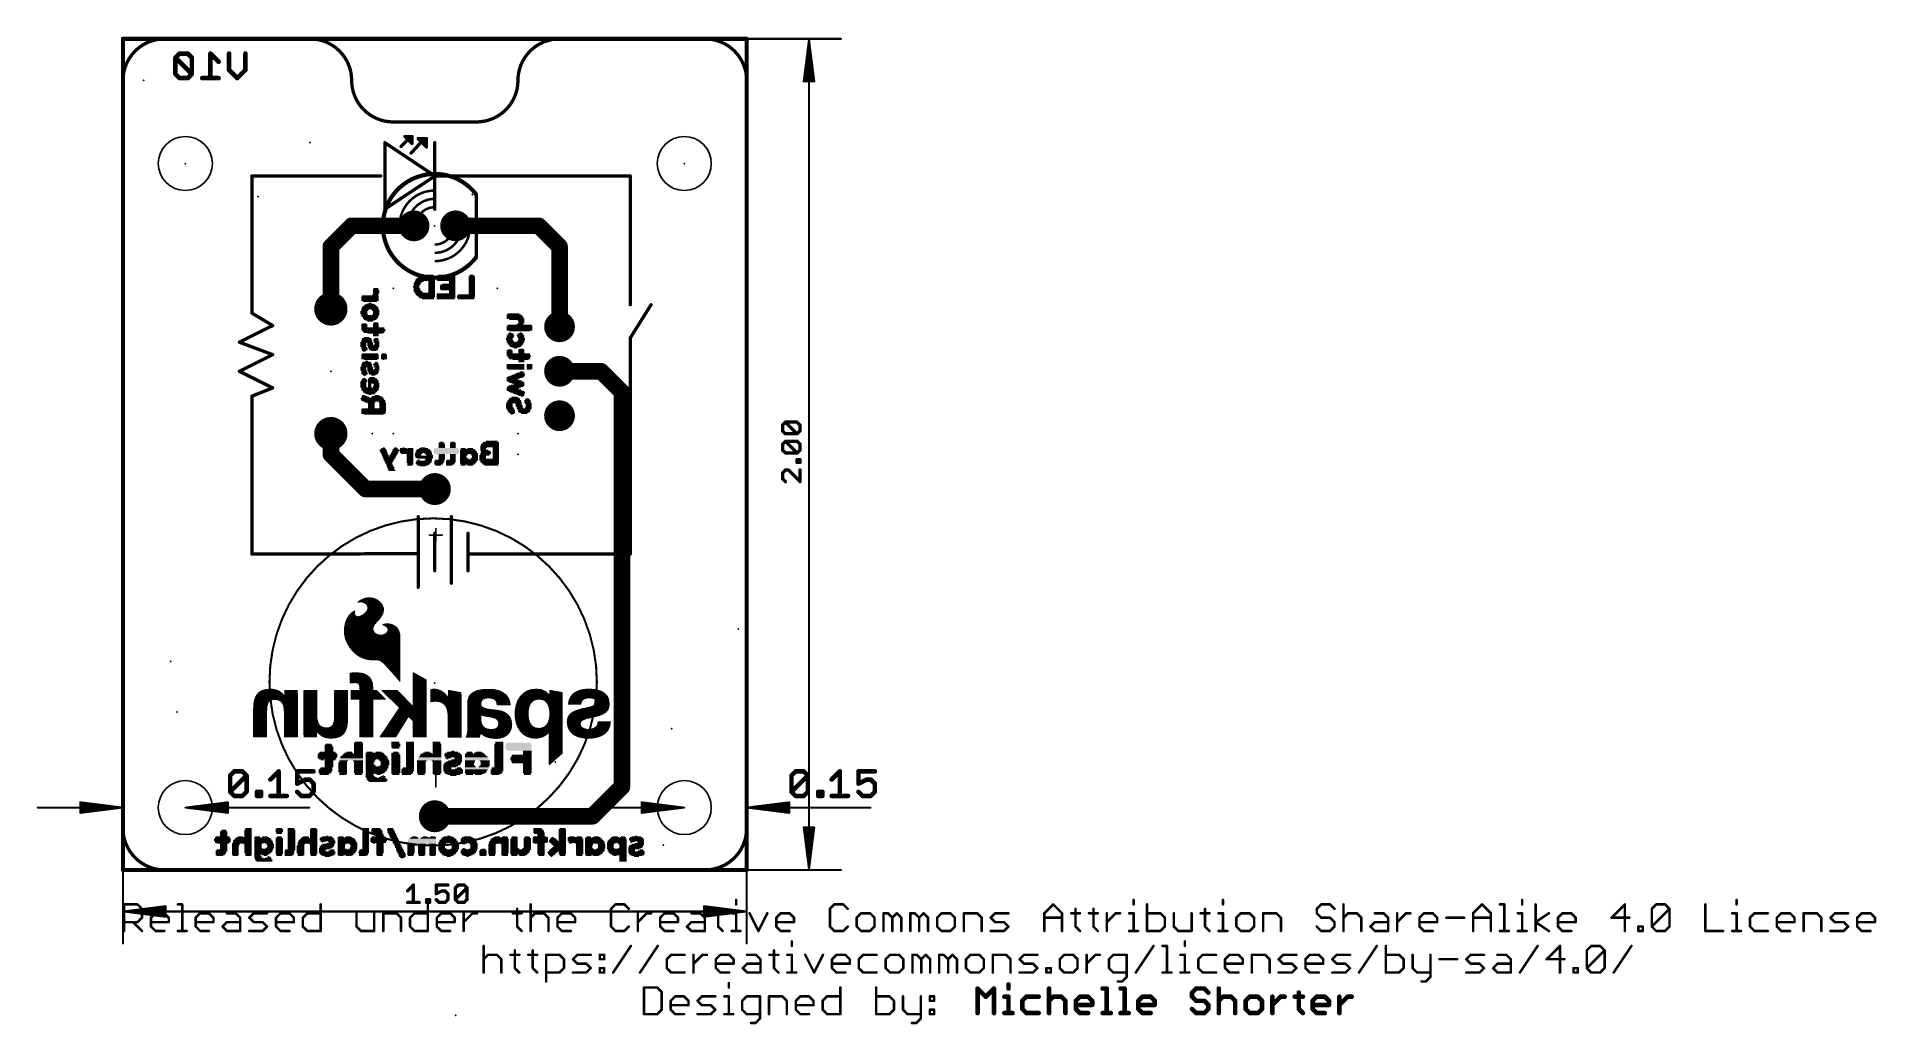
# Model space of a CAD drawing. Extents: x -5 to 107, y -9 to 51.
import ezdxf

# ---------------------------------------------------------------- set-up
doc = ezdxf.new("R2010")
doc.units = 0
for name, color, linetype in [('1', 12, 'CONTINUOUS'), ('16', 132, 'CONTINUOUS'), ('17', 110, 'CONTINUOUS'), ('20', 53, 'CONTINUOUS'), ('22', 40, 'CONTINUOUS'), ('23', 53, 'CONTINUOUS'), ('24', 53, 'CONTINUOUS'), ('49', 253, 'CONTINUOUS'), ('51', 53, 'CONTINUOUS')]:
    doc.layers.add(name, color=color, linetype=linetype)

# ---------------------------------------------------------------- blocks, each defined once
blk = doc.blocks.new('ROUNDP')
at = {"const_width": 0.5}
blk.add_lwpolyline([(0, -0.25, 1), (0, 0.25, 1), (0, -0.25)], format="xyb", dxfattribs=at)
blk = doc.blocks.new('RECT')
blk.add_solid([(-0.5, -0.5), (0.5, -0.5), (-0.5, 0.5), (0.5, 0.5)])

msp = doc.modelspace()

# ---------------------------------------------------------------- linework, layer by layer
at = {"layer": '1', "const_width": 1.016}
for points in [[(13.97, 39.37), (12.7, 38.1)], [(17.78, 39.37), (13.97, 39.37)], [(20.32, 39.37), (25.4, 39.37)], [(25.4, 39.37), (26.67, 38.1)], [(12.7, 38.1), (12.7, 34.29)], [(26.67, 38.1), (26.67, 33.1978)], [(26.67, 30.48), (29.21, 30.48)], [(29.21, 30.48), (30.48, 29.21)], [(30.48, 5.08), (30.48, 29.21)], [(12.7, 25.4), (12.7, 26.67)], [(14.82, 23.28), (12.7, 25.4)], [(19.05, 23.28), (14.82, 23.28)], [(28.68, 3.28), (30.48, 5.08)], [(19.05, 3.28), (28.68, 3.28)]]:
    msp.add_lwpolyline(points, dxfattribs=at)
at = {"layer": '1', "const_width": 0.508}
for points in [[(13.97, 39.624, 1), (13.97, 39.116)], [(14.1496, 39.1904, 1), (13.7904, 39.5496)], [(17.78, 39.116, 1), (17.78, 39.624)], [(20.32, 39.624, 1), (20.32, 39.116)], [(25.5796, 39.5496, 1), (25.2204, 39.1904)], [(25.4, 39.116, 1), (25.4, 39.624)], [(12.954, 38.1, 1), (12.446, 38.1)], [(12.5204, 38.2796, 1), (12.8796, 37.9204)], [(26.924, 38.1, 1), (26.416, 38.1)], [(26.4904, 37.9204, 1), (26.8496, 38.2796)], [(12.446, 34.29, 1), (12.954, 34.29)], [(26.416, 33.1978, 1), (26.924, 33.1978)], [(26.67, 30.734, 1), (26.67, 30.226)], [(29.3896, 30.6596, 1), (29.0304, 30.3004)], [(29.21, 30.226, 1), (29.21, 30.734)], [(30.734, 29.21, 1), (30.226, 29.21)], [(30.3004, 29.0304, 1), (30.6596, 29.3896)], [(12.954, 26.67, 1), (12.446, 26.67)], [(12.8796, 25.5796, 1), (12.5204, 25.2204)], [(12.446, 25.4, 1), (12.954, 25.4)], [(14.82, 23.534, 1), (14.82, 23.026)], [(14.6404, 23.1004, 1), (14.9996, 23.4596)], [(19.05, 23.026, 1), (19.05, 23.534)], [(30.226, 5.08, 1), (30.734, 5.08)], [(30.6596, 4.9004, 1), (30.3004, 5.2596)], [(19.05, 3.534, 1), (19.05, 3.026)], [(28.5004, 3.4596, 1), (28.8596, 3.1004)], [(28.68, 3.026, 1), (28.68, 3.534)]]:
    msp.add_lwpolyline(points, format="xyb", dxfattribs=at)
at = {"layer": '16'}
for points, const_width in [([(0, 50.8), (0, 0)], 0.254), ([(38.1, 50.8), (0, 50.8)], 0.254), ([(38.1, 0), (38.1, 50.8)], 0.254), ([(3.456, 49.8996), (3.2061, 49.6496)], 0.2794), ([(3.2061, 49.6496), (3.2061, 48.6497)], 0.2794), ([(4.206, 48.6497), (3.2061, 49.6496)], 0.2794), ([(3.956, 49.8996), (3.456, 49.8996)], 0.2794), ([(4.206, 49.6496), (3.956, 49.8996)], 0.2794), ([(4.206, 48.6497), (4.206, 49.6496)], 0.2794), ([(5.8431, 49.3996), (5.3432, 49.8996)], 0.2794), ([(5.3432, 49.8996), (5.3432, 48.3997)], 0.2794), ([(6.4804, 48.8997), (6.4804, 49.8996)], 0.2794), ([(7.4803, 49.8996), (7.4803, 48.8997)], 0.2794), ([(3.2061, 48.6497), (3.456, 48.3997)], 0.2794), ([(3.456, 48.3997), (3.956, 48.3997)], 0.2794), ([(3.956, 48.3997), (4.206, 48.6497)], 0.2794), ([(5.8431, 48.3997), (4.8432, 48.3997)], 0.2794), ([(6.9803, 48.3997), (6.4804, 48.8997)], 0.2794), ([(7.4803, 48.8997), (6.9803, 48.3997)], 0.2794), ([(0, 0), (38.1, 0)], 0.254)]:
    msp.add_lwpolyline(points, dxfattribs=dict(at, const_width=const_width))
for points, const_width in [([(0.0635, 50.8, 1), (-0.0635, 50.8)], 0.127), ([(0, 50.8635, 1), (0, 50.7365)], 0.127), ([(38.1635, 50.8, 1), (38.0365, 50.8)], 0.127), ([(38.1, 50.7365, 1), (38.1, 50.8635)], 0.127), ([(3.2759, 49.6496, 1), (3.1362, 49.6496)], 0.1397), ([(3.2555, 49.699, 1), (3.1567, 49.6002)], 0.1397), ([(3.1567, 49.699, 1), (3.2555, 49.6002)], 0.1397), ([(3.456, 49.9694, 1), (3.456, 49.8297)], 0.1397), ([(3.5054, 49.8502, 1), (3.4067, 49.949)], 0.1397), ([(4.0054, 49.949, 1), (3.9066, 49.8502)], 0.1397), ([(3.956, 49.8297, 1), (3.956, 49.9694)], 0.1397), ([(4.2758, 49.6496, 1), (4.1361, 49.6496)], 0.1397), ([(4.1566, 49.6002, 1), (4.2554, 49.699)], 0.1397), ([(5.413, 49.8996, 1), (5.2733, 49.8996)], 0.1397), ([(5.3926, 49.949, 1), (5.2938, 49.8502)], 0.1397), ([(5.7938, 49.3502, 1), (5.8925, 49.449)], 0.1397), ([(6.5502, 49.8996, 1), (6.4105, 49.8996)], 0.1397), ([(7.5502, 49.8996, 1), (7.4105, 49.8996)], 0.1397), ([(3.2555, 48.6991, 1), (3.1567, 48.6003)], 0.1397), ([(3.1362, 48.6497, 1), (3.2759, 48.6497)], 0.1397), ([(3.456, 48.4696, 1), (3.456, 48.3299)], 0.1397), ([(3.4067, 48.3503, 1), (3.5054, 48.4491)], 0.1397), ([(3.9066, 48.4491, 1), (4.0054, 48.3503)], 0.1397), ([(3.956, 48.3299, 1), (3.956, 48.4696)], 0.1397), ([(4.1361, 48.6497, 1), (4.2758, 48.6497)], 0.1397), ([(4.1566, 48.6003, 1), (4.2554, 48.6991)], 0.1397), ([(4.2554, 48.6003, 1), (4.1566, 48.6991)], 0.1397), ([(4.8432, 48.4696, 1), (4.8432, 48.3299)], 0.1397), ([(5.2733, 48.3997, 1), (5.413, 48.3997)], 0.1397), ([(5.8431, 48.3299, 1), (5.8431, 48.4696)], 0.1397), ([(6.4105, 48.8997, 1), (6.5502, 48.8997)], 0.1397), ([(6.5298, 48.9491, 1), (6.431, 48.8503)], 0.1397), ([(6.9309, 48.4491, 1), (7.0297, 48.3503)], 0.1397), ([(6.9309, 48.3503, 1), (7.0297, 48.4491)], 0.1397), ([(7.4105, 48.8997, 1), (7.5502, 48.8997)], 0.1397), ([(7.5297, 48.8503, 1), (7.4309, 48.9491)], 0.1397), ([(0, 0.0635, 1), (0, -0.0635)], 0.127), ([(-0.0635, 0, 1), (0.0635, 0)], 0.127), ([(38.0365, 0, 1), (38.1635, 0)], 0.127), ([(38.1, -0.0635, 1), (38.1, 0.0635)], 0.127)]:
    msp.add_lwpolyline(points, format="xyb", dxfattribs=dict(at, const_width=const_width))
at = {"layer": '20'}
for points, const_width in [([(2.54, 50.8, 0.4142), (0, 48.26)], 0.2032), ([(2.54, 50.8508, 1), (2.54, 50.7492)], 0.1016), ([(2.54, 50.7492, 1), (2.54, 50.8508)], 0.1016), ([(13.97, 48.26, 0.4142), (11.43, 50.8)], 0.2032), ([(11.43, 50.8508, 1), (11.43, 50.7492)], 0.1016), ([(11.43, 50.7492, 1), (11.43, 50.8508)], 0.1016), ([(26.67, 50.8, 0.4142), (24.13, 48.26)], 0.2032), ([(26.67, 50.8508, 1), (26.67, 50.7492)], 0.1016), ([(26.67, 50.7492, 1), (26.67, 50.8508)], 0.1016), ([(38.1, 48.26, 0.4142), (35.56, 50.8)], 0.2032), ([(35.56, 50.8508, 1), (35.56, 50.7492)], 0.1016), ([(35.56, 50.7492, 1), (35.56, 50.8508)], 0.1016), ([(0.0508, 48.26, 1), (-0.0508, 48.26)], 0.1016), ([(13.97, 48.26, 0.4142), (16.51, 45.72)], 0.2032), ([(14.0208, 48.26, 1), (13.9192, 48.26)], 0.1016), ([(21.59, 45.72, 0.4142), (24.13, 48.26)], 0.2032), ([(24.1808, 48.26, 1), (24.0792, 48.26)], 0.1016), ([(38.1508, 48.26, 1), (38.0492, 48.26)], 0.1016), ([(-0.0508, 48.26, 1), (0.0508, 48.26)], 0.1016), ([(13.9192, 48.26, 1), (14.0208, 48.26)], 0.1016), ([(24.0792, 48.26, 1), (24.1808, 48.26)], 0.1016), ([(38.0492, 48.26, 1), (38.1508, 48.26)], 0.1016), ([(16.51, 45.7708, 1), (16.51, 45.6692)], 0.1016), ([(16.51, 45.6692, 1), (16.51, 45.7708)], 0.1016), ([(21.59, 45.7708, 1), (21.59, 45.6692)], 0.1016), ([(21.59, 45.6692, 1), (21.59, 45.7708)], 0.1016), ([(0, 2.54, 0.4142), (2.54, 0)], 0.2032), ([(0.0508, 2.54, 1), (-0.0508, 2.54)], 0.1016), ([(-0.0508, 2.54, 1), (0.0508, 2.54)], 0.1016), ([(35.56, 0, 0.4142), (38.1, 2.54)], 0.2032), ([(38.1508, 2.54, 1), (38.0492, 2.54)], 0.1016), ([(38.0492, 2.54, 1), (38.1508, 2.54)], 0.1016), ([(2.54, 0.0508, 1), (2.54, -0.0508)], 0.1016), ([(2.54, -0.0508, 1), (2.54, 0.0508)], 0.1016), ([(35.56, 0.0508, 1), (35.56, -0.0508)], 0.1016), ([(35.56, -0.0508, 1), (35.56, 0.0508)], 0.1016)]:
    msp.add_lwpolyline(points, format="xyb", dxfattribs=dict(at, const_width=const_width))
at = {"layer": '20', "const_width": 0.2032}
for points in [[(2.54, 50.8), (11.43, 50.8)], [(35.56, 50.8), (26.67, 50.8)], [(0, 2.54), (0, 48.26)], [(38.1, 48.26), (38.1, 2.54)], [(16.51, 45.72), (21.59, 45.72)], [(2.54, 0), (35.56, 0)]]:
    msp.add_lwpolyline(points, dxfattribs=at)
at = {"layer": '20'}
for centre in [(3.81, 43.18), (34.29, 43.18), (3.81, 3.81), (34.29, 3.81)]:
    msp.add_circle(centre, 1.651, dxfattribs=at)
at = {"layer": '22'}
for points, const_width in [([(16.002, 40.386), (16.002, 44.45)], 0.2032), ([(16.002, 44.45), (19.05, 42.418)], 0.2032), ([(16.9926, 44.2214), (17.3482, 44.577)], 0.2032), ([(17.6276, 44.4246), (17.2212, 44.831)], 0.2032), ([(17.2212, 44.831), (17.653, 44.831)], 0.2032), ([(17.3482, 44.704), (17.653, 44.704)], 0.2032), ([(17.5514, 44.5008), (17.653, 44.5008)], 0.2032), ([(17.6022, 43.815), (18.161, 44.4246)], 0.2032), ([(17.653, 44.4246), (17.6276, 44.4246)], 0.2032), ([(17.653, 44.831), (17.653, 44.3992)], 0.2032), ([(17.653, 44.3992), (17.653, 44.4246)], 0.2032), ([(18.542, 44.196), (18.034, 44.704)], 0.2032), ([(18.034, 44.704), (18.542, 44.704)], 0.2032), ([(18.2372, 44.5008), (18.542, 44.5008)], 0.2032), ([(18.4404, 44.2976), (18.542, 44.2976)], 0.2032), ([(18.542, 44.704), (18.542, 44.196)], 0.2032), ([(19.05, 44.45), (19.05, 42.418)], 0.2032), ([(15.748, 42.418), (7.874, 42.418)], 0.2032), ([(7.874, 42.418), (7.874, 34.036)], 0.2032), ([(19.05, 42.418), (16.002, 40.386)], 0.2032), ([(30.988, 42.418), (19.05, 42.418)], 0.2032), ([(19.05, 42.418), (19.05, 40.386)], 0.2032), ([(30.988, 34.544), (30.988, 42.418)], 0.2032), ([(7.874, 34.036), (9.144, 33.274)], 0.2032), ([(30.988, 32.512), (32.258, 34.544)], 0.2032), ([(9.144, 33.274), (7.112, 32.258)], 0.2032), ([(30.988, 19.304), (30.988, 32.512)], 0.2032), ([(7.112, 32.258), (9.144, 31.496)], 0.2032), ([(9.144, 31.496), (7.112, 30.48)], 0.2032), ([(7.112, 30.48), (9.144, 29.464)], 0.2032), ([(9.144, 29.464), (7.874, 28.956)], 0.2032), ([(7.874, 28.956), (7.874, 19.304)], 0.2032), ([(18.034, 21.59), (18.034, 17.272)], 0.2032), ([(20.066, 21.59), (20.066, 17.526)], 0.2032), ([(19.05, 20.574), (19.05, 18.288)], 0.2032), ([(21.082, 20.574), (21.082, 19.304)], 0.2032), ([(7.874, 19.304), (17.9324, 19.3294)], 0.2032), ([(21.082, 19.304), (21.082, 18.288)], 0.2032), ([(21.082, 19.304), (30.988, 19.304)], 0.2032), ([(13.82, 15.55), (13.98, 15.72)], 0.0762), ([(13.9585, 15.6972), (14.14, 15.6972)], 0.0762), ([(13.98, 15.72), (14.15, 15.82)], 0.0762), ([(14.0708, 15.7734), (14.1411, 15.7734)], 0.0762), ([(14.15, 15.8), (14.14, 15.77)], 0.0762), ([(14.14, 15.77), (14.14, 15.66)], 0.0762), ([(14.15, 15.82), (14.15, 15.8)], 0.0762), ([(14.37, 16.37), (14.39, 16.39)], 0.0762), ([(14.38, 16.37), (14.37, 16.37)], 0.0762), ([(14.42, 16.38), (14.38, 16.37)], 0.0762), ([(14.383, 16.383), (14.438, 16.383)], 0.0762), ([(14.39, 16.39), (14.47, 16.45)], 0.0762), ([(14.48, 16.39), (14.42, 16.38)], 0.0762), ([(14.47, 16.45), (14.59, 16.51)], 0.0762), ([(14.55, 16.39), (14.48, 16.39)], 0.0762), ([(14.4884, 16.4592), (15.5822, 16.4592)], 0.0762), ([(14.63, 16.38), (14.55, 16.39)], 0.0762), ([(14.59, 16.51), (14.74, 16.58)], 0.0762), ([(14.606, 16.383), (15.6686, 16.383)], 0.0762), ([(14.72, 16.35), (14.63, 16.38)], 0.0762), ([(14.6444, 16.5354), (15.4333, 16.5354)], 0.0762), ([(14.8, 16.31), (14.72, 16.35)], 0.0762), ([(14.74, 16.58), (14.92, 16.62)], 0.0762), ([(14.74, 15.64), (14.8, 15.7)], 0.0762), ([(14.7972, 15.6972), (15.8705, 15.6972)], 0.0762), ([(14.87, 16.25), (14.8, 16.31)], 0.0762), ([(14.8, 15.7), (14.86, 15.76)], 0.0762), ([(14.8037, 16.3068), (15.7491, 16.3068)], 0.0762), ([(14.86, 15.76), (14.91, 15.83)], 0.0762), ([(14.8696, 15.7734), (15.8874, 15.7734)], 0.0762), ([(14.92, 16.19), (14.87, 16.25)], 0.0762), ([(14.8822, 16.6116), (15.201, 16.6116)], 0.0762), ([(14.8862, 16.2306), (15.8015, 16.2306)], 0.0762), ([(14.91, 15.83), (14.95, 15.9)], 0.0762), ([(14.92, 16.62), (15.12, 16.63)], 0.0762), ([(14.95, 16.14), (14.92, 16.19)], 0.0762), ([(14.9212, 15.8496), (15.9, 15.8496)], 0.0762), ([(14.9414, 16.1544), (15.8518, 16.1544)], 0.0762), ([(14.97, 16.08), (14.95, 16.14)], 0.0762), ([(14.95, 15.9), (14.97, 15.96)], 0.0762), ([(14.9586, 15.9258), (15.9, 15.9258)], 0.0762), ([(14.97, 15.96), (14.97, 16.08)], 0.0762), ([(14.97, 16.0782), (15.8756, 16.0782)], 0.0762), ([(14.97, 16.002), (15.8994, 16.002)], 0.0762), ([(15.12, 16.63), (15.34, 16.58)], 0.0762), ([(15.34, 16.58), (15.57, 16.47)], 0.0762), ([(15.57, 16.47), (15.74, 16.32)], 0.0762), ([(15.74, 16.32), (15.85, 16.16)], 0.0762), ([(15.85, 16.16), (15.9, 16)], 0.0762), ([(15.9, 15.83), (15.86, 15.65)], 0.0762), ([(15.9, 16), (15.9, 15.83)], 0.0762), ([(13.53, 14.71), (13.58, 15.03)], 0.0762), ([(13.55, 14.36), (13.53, 14.71)], 0.0762), ([(13.5302, 14.7066), (15.2612, 14.7066)], 0.0762), ([(13.5346, 14.6304), (15.2848, 14.6304)], 0.0762), ([(13.5414, 14.7828), (15.2666, 14.7828)], 0.0762), ([(13.5533, 14.859), (15.2816, 14.859)], 0.0762), ([(13.5652, 14.9352), (15.3121, 14.9352)], 0.0762), ([(13.5771, 15.0114), (15.3572, 15.0114)], 0.0762), ([(13.58, 15.03), (13.68, 15.32)], 0.0762), ([(13.5999, 15.0876), (15.4233, 15.0876)], 0.0762), ([(13.6261, 15.1638), (15.4938, 15.1638)], 0.0762), ([(13.6524, 15.24), (15.57, 15.24)], 0.0762), ([(13.6787, 15.3162), (15.6417, 15.3162)], 0.0762), ([(13.68, 15.32), (13.82, 15.55)], 0.0762), ([(13.7241, 15.3924), (15.6967, 15.3924)], 0.0762), ([(13.7705, 15.4686), (15.7518, 15.4686)], 0.0762), ([(13.8168, 15.5448), (14.1876, 15.5448)], 0.0762), ([(13.8868, 15.621), (14.153, 15.621)], 0.0762), ([(14.14, 15.66), (14.16, 15.6)], 0.0762), ([(14.16, 15.6), (14.19, 15.54)], 0.0762), ([(14.19, 15.54), (14.24, 15.5)], 0.0762), ([(14.24, 15.5), (14.31, 15.47)], 0.0762), ([(14.31, 15.47), (14.37, 15.47)], 0.0762), ([(14.37, 15.47), (14.44, 15.48)], 0.0762), ([(14.44, 15.48), (14.52, 15.51)], 0.0762), ([(14.52, 15.51), (14.6, 15.55)], 0.0762), ([(14.5896, 15.5448), (15.7981, 15.5448)], 0.0762), ([(14.6, 15.55), (14.67, 15.59)], 0.0762), ([(14.67, 15.59), (14.74, 15.64)], 0.0762), ([(14.7134, 15.621), (15.8429, 15.621)], 0.0762), ([(15.27, 14.83), (15.26, 14.69)], 0.0762), ([(15.26, 14.69), (15.31, 14.57)], 0.0762), ([(15.33, 14.98), (15.27, 14.83)], 0.0762), ([(15.46, 15.13), (15.33, 14.98)], 0.0762), ([(15.63, 15.3), (15.46, 15.13)], 0.0762), ([(15.76, 15.48), (15.63, 15.3)], 0.0762), ([(15.86, 15.65), (15.76, 15.48)], 0.0762), ([(15.9, 14.99), (15.89, 14.99)], 0.0762), ([(15.89, 14.99), (15.91, 14.99)], 0.0762), ([(15.93, 14.97), (15.9, 14.99)], 0.0762), ([(15.91, 14.99), (15.94, 15)], 0.0762), ([(15.97, 14.96), (15.93, 14.97)], 0.0762), ([(15.94, 15), (15.99, 15.02)], 0.0762), ([(15.9685, 15.0114), (16.3323, 15.0114)], 0.0762), ([(16.01, 14.93), (15.97, 14.96)], 0.0762), ([(15.99, 15.02), (16.06, 15.03)], 0.0762), ([(16.0031, 14.9352), (16.5472, 14.9352)], 0.0762), ([(16.06, 14.9), (16.01, 14.93)], 0.0762), ([(16.06, 15.03), (16.23, 15.03)], 0.0762), ([(16.11, 14.87), (16.06, 14.9)], 0.0762), ([(16.15, 14.83), (16.11, 14.87)], 0.0762), ([(16.121, 14.859), (16.657, 14.859)], 0.0762), ([(16.14, 14.52), (16.18, 14.59)], 0.0762), ([(16.18, 14.78), (16.15, 14.83)], 0.0762), ([(16.1783, 14.7828), (16.739, 14.7828)], 0.0762), ([(16.2, 14.72), (16.18, 14.78)], 0.0762), ([(16.18, 14.59), (16.2, 14.65)], 0.0762), ([(16.1935, 14.6304), (16.8262, 14.6304)], 0.0762), ([(16.2, 14.65), (16.2, 14.72)], 0.0762), ([(16.2, 14.7066), (16.7915, 14.7066)], 0.0762), ([(16.23, 15.03), (16.34, 15.01)], 0.0762), ([(16.34, 15.01), (16.44, 14.98)], 0.0762), ([(16.44, 14.98), (16.54, 14.94)], 0.0762), ([(16.54, 14.94), (16.63, 14.88)], 0.0762), ([(16.63, 14.88), (16.72, 14.81)], 0.0762), ([(16.72, 14.81), (16.79, 14.71)], 0.0762), ([(16.79, 14.71), (16.84, 14.6)], 0.0762), ([(16.84, 14.6), (16.89, 14.46)], 0.0762), ([(13.5389, 14.5542), (15.3215, 14.5542)], 0.0762), ([(13.5433, 14.478), (15.3769, 14.478)], 0.0762), ([(13.5476, 14.4018), (15.4898, 14.4018)], 0.0762), ([(13.65, 13.99), (13.55, 14.36)], 0.0762), ([(13.5593, 14.3256), (16.9068, 14.3256)], 0.0762), ([(13.5799, 14.2494), (16.91, 14.2494)], 0.0762), ([(13.6005, 14.1732), (16.91, 14.1732)], 0.0762), ([(13.6211, 14.097), (16.91, 14.097)], 0.0762), ([(13.6417, 14.0208), (16.91, 14.0208)], 0.0762), ([(13.85, 13.63), (13.65, 13.99)], 0.0762), ([(13.6752, 13.9446), (16.91, 13.9446)], 0.0762), ([(13.7176, 13.8684), (16.91, 13.8684)], 0.0762), ([(13.7599, 13.7922), (16.91, 13.7922)], 0.0762), ([(13.8022, 13.716), (16.91, 13.716)], 0.0762), ([(13.8446, 13.6398), (16.91, 13.6398)], 0.0762), ([(13.99, 13.45), (13.85, 13.63)], 0.0762), ([(13.9016, 13.5636), (16.91, 13.5636)], 0.0762), ([(13.9609, 13.4874), (16.91, 13.4874)], 0.0762), ([(14.14, 13.29), (13.99, 13.45)], 0.0762), ([(15.31, 14.57), (15.39, 14.46)], 0.0762), ([(15.39, 14.46), (15.51, 14.39)], 0.0762), ([(15.51, 14.39), (15.66, 14.35)], 0.0762), ([(15.66, 14.35), (15.82, 14.34)], 0.0762), ([(15.82, 14.34), (15.93, 14.37)], 0.0762), ([(15.93, 14.37), (16.02, 14.41)], 0.0762), ([(16.0016, 14.4018), (16.8973, 14.4018)], 0.0762), ([(16.02, 14.41), (16.09, 14.46)], 0.0762), ([(16.09, 14.46), (16.14, 14.52)], 0.0762), ([(16.105, 14.478), (16.8836, 14.478)], 0.0762), ([(16.1595, 14.5542), (16.8564, 14.5542)], 0.0762), ([(16.89, 14.46), (16.91, 14.3)], 0.0762), ([(16.91, 14.3), (16.91, 11.54)], 0.0762), ([(14.0264, 13.4112), (16.91, 13.4112)], 0.0762), ([(14.0978, 13.335), (16.91, 13.335)], 0.0762), ([(14.31, 13.15), (14.14, 13.29)], 0.0762), ([(14.1779, 13.2588), (16.91, 13.2588)], 0.0762), ([(14.2704, 13.1826), (16.91, 13.1826)], 0.0762), ([(14.5, 13.03), (14.31, 13.15)], 0.0762), ([(14.379, 13.1064), (16.91, 13.1064)], 0.0762), ([(14.4997, 13.0302), (16.91, 13.0302)], 0.0762), ([(14.7, 12.95), (14.5, 13.03)], 0.0762), ([(14.69, 12.954), (16.91, 12.954)], 0.0762), ([(14.92, 12.88), (14.7, 12.95)], 0.0762), ([(15.16, 12.85), (14.92, 12.88)], 0.0762), ([(14.9376, 12.8778), (16.91, 12.8778)], 0.0762), ([(15.54, 12.85), (15.16, 12.85)], 0.0762), ([(15.66, 12.82), (15.54, 12.85)], 0.0762), ([(15.76, 12.77), (15.66, 12.82)], 0.0762), ([(15.6968, 12.8016), (16.91, 12.8016)], 0.0762), ([(15.87, 12.7), (15.76, 12.77)], 0.0762), ([(15.8301, 12.7254), (16.91, 12.7254)], 0.0762), ([(15.97, 12.61), (15.87, 12.7)], 0.0762), ([(15.9264, 12.6492), (16.91, 12.6492)], 0.0762), ([(16.07, 12.5), (15.97, 12.61)], 0.0762), ([(16.0036, 12.573), (16.91, 12.573)], 0.0762), ([(16.19, 12.37), (16.07, 12.5)], 0.0762), ([(16.073, 12.4968), (16.91, 12.4968)], 0.0762), ([(16.1433, 12.4206), (16.91, 12.4206)], 0.0762), ([(16.31, 12.23), (16.19, 12.37)], 0.0762), ([(16.2119, 12.3444), (16.91, 12.3444)], 0.0762), ([(13.94, 12.02), (13.89, 12.02)], 0.0762), ([(13.89, 12.02), (13.89, 11.44)], 0.0762), ([(13.89, 11.9634), (14.7532, 11.9634)], 0.0762), ([(13.89, 11.8872), (14.8979, 11.8872)], 0.0762), ([(13.89, 11.811), (15.0046, 11.811)], 0.0762), ([(13.89, 11.7348), (15.0702, 11.7348)], 0.0762), ([(13.89, 11.6586), (15.1257, 11.6586)], 0.0762), ([(13.89, 11.5824), (15.1638, 11.5824)], 0.0762), ([(13.89, 11.5062), (15.197, 11.5062)], 0.0762), ([(13.89, 11.44), (13.93, 11.45)], 0.0762), ([(13.93, 11.45), (14.11, 11.45)], 0.0762), ([(13.99, 12.03), (13.94, 12.02)], 0.0762), ([(14.1, 12.03), (13.99, 12.03)], 0.0762), ([(14.15, 12.04), (14.1, 12.03)], 0.0762), ([(14.11, 11.45), (14.14, 11.46)], 0.0762), ([(14.14, 11.46), (14.18, 11.46)], 0.0762), ([(14.148, 12.0396), (14.3046, 12.0396)], 0.0762), ([(14.3, 12.04), (14.15, 12.04)], 0.0762), ([(14.18, 11.46), (14.25, 11.45)], 0.0762), ([(14.25, 11.45), (14.31, 11.44)], 0.0762), ([(14.53, 12.02), (14.3, 12.04)], 0.0762), ([(14.31, 11.44), (14.37, 11.42)], 0.0762), ([(14.34, 11.43), (15.2194, 11.43)], 0.0762), ([(14.37, 11.42), (14.41, 11.38)], 0.0762), ([(14.41, 11.38), (14.44, 11.34)], 0.0762), ([(14.4297, 11.3538), (15.2403, 11.3538)], 0.0762), ([(14.44, 11.34), (14.46, 11.28)], 0.0762), ([(14.46, 11.28), (14.47, 11.21)], 0.0762), ([(14.4603, 11.2776), (15.2446, 11.2776)], 0.0762), ([(14.47, 11.21), (14.47, 10.96)], 0.0762), ([(14.47, 11.2014), (15.2488, 11.2014)], 0.0762), ([(14.72, 11.98), (14.53, 12.02)], 0.0762), ([(14.88, 11.9), (14.72, 11.98)], 0.0762), ([(15.02, 11.8), (14.88, 11.9)], 0.0762), ([(15.12, 11.67), (15.02, 11.8)], 0.0762), ([(15.19, 11.53), (15.12, 11.67)], 0.0762), ([(15.24, 11.36), (15.19, 11.53)], 0.0762), ([(15.25, 11.18), (15.24, 11.36)], 0.0762), ([(16.2773, 12.2682), (16.91, 12.2682)], 0.0762), ([(16.43, 12.1), (16.31, 12.23)], 0.0762), ([(16.3451, 12.192), (16.91, 12.192)], 0.0762), ([(16.4154, 12.1158), (16.91, 12.1158)], 0.0762), ([(16.54, 11.98), (16.43, 12.1)], 0.0762), ([(16.4854, 12.0396), (16.91, 12.0396)], 0.0762), ([(16.65, 11.86), (16.54, 11.98)], 0.0762), ([(16.5552, 11.9634), (16.91, 11.9634)], 0.0762), ([(16.6251, 11.8872), (16.91, 11.8872)], 0.0762), ([(16.74, 11.76), (16.65, 11.86)], 0.0762), ([(16.6941, 11.811), (16.91, 11.811)], 0.0762), ([(16.81, 11.67), (16.74, 11.76)], 0.0762), ([(16.7596, 11.7348), (16.91, 11.7348)], 0.0762), ([(16.87, 11.6), (16.81, 11.67)], 0.0762), ([(16.8198, 11.6586), (16.91, 11.6586)], 0.0762), ([(16.9, 11.56), (16.87, 11.6)], 0.0762), ([(16.8832, 11.5824), (16.91, 11.5824)], 0.0762), ([(16.91, 11.54), (16.9, 11.56)], 0.0762), ([(18.52, 11.61), (17.74, 12.04)], 0.0762), ([(17.74, 12.04), (17.74, 9.95)], 0.0762), ([(17.74, 12.0396), (17.7407, 12.0396)], 0.0762), ([(17.74, 11.9634), (17.8789, 11.9634)], 0.0762), ([(17.74, 11.8872), (18.0172, 11.8872)], 0.0762), ([(17.74, 11.811), (18.1554, 11.811)], 0.0762), ([(17.74, 11.7348), (18.2936, 11.7348)], 0.0762), ([(17.74, 11.6586), (18.4318, 11.6586)], 0.0762), ([(17.74, 11.5824), (18.52, 11.5824)], 0.0762), ([(17.74, 11.5062), (18.52, 11.5062)], 0.0762), ([(17.74, 11.43), (18.52, 11.43)], 0.0762), ([(17.74, 11.3538), (18.52, 11.3538)], 0.0762), ([(17.74, 11.2776), (18.52, 11.2776)], 0.0762), ([(17.74, 11.2014), (18.52, 11.2014)], 0.0762), ([(18.52, 8.14), (18.52, 11.61)], 0.0762), ([(8, 10.13), (7.99, 9.88)], 0.0762), ([(8.04, 10.35), (8, 10.13)], 0.0762), ([(8.0008, 10.1346), (8.8237, 10.1346)], 0.0762), ([(8.0147, 10.2108), (8.8554, 10.2108)], 0.0762), ([(8.0285, 10.287), (8.907, 10.287)], 0.0762), ([(8.1, 10.55), (8.04, 10.35)], 0.0762), ([(8.044, 10.3632), (9.0098, 10.3632)], 0.0762), ([(8.0668, 10.4394), (10.65, 10.4394)], 0.0762), ([(8.0897, 10.5156), (10.65, 10.5156)], 0.0762), ([(8.2, 10.72), (8.1, 10.55)], 0.0762), ([(8.1246, 10.5918), (9.8741, 10.5918)], 0.0762), ([(8.1694, 10.668), (9.8187, 10.668)], 0.0762), ([(8.34, 10.86), (8.2, 10.72)], 0.0762), ([(8.2242, 10.7442), (9.7522, 10.7442)], 0.0762), ([(8.3004, 10.8204), (9.6695, 10.8204)], 0.0762), ([(8.52, 10.96), (8.34, 10.86)], 0.0762), ([(8.4059, 10.8966), (9.5625, 10.8966)], 0.0762), ([(8.75, 11.02), (8.52, 10.96)], 0.0762), ([(8.5691, 10.9728), (9.4073, 10.9728)], 0.0762), ([(9.03, 11.04), (8.75, 11.02)], 0.0762), ([(8.8, 10.04), (8.83, 10.16)], 0.0762), ([(8.83, 10.16), (8.88, 10.26)], 0.0762), ([(8.88, 10.26), (8.95, 10.33)], 0.0762), ([(8.95, 10.33), (9.04, 10.38)], 0.0762), ([(9.15, 11.03), (9.03, 11.04)], 0.0762), ([(9.04, 10.38), (9.14, 10.42)], 0.0762), ([(9.14, 10.42), (9.27, 10.43)], 0.0762), ([(9.27, 11.01), (9.15, 11.03)], 0.0762), ([(9.39, 10.98), (9.27, 11.01)], 0.0762), ([(9.27, 10.43), (9.41, 10.42)], 0.0762), ([(9.51, 10.93), (9.39, 10.98)], 0.0762), ([(9.41, 10.42), (9.54, 10.38)], 0.0762), ([(9.62, 10.86), (9.51, 10.93)], 0.0762), ([(9.54, 10.38), (9.64, 10.32)], 0.0762), ([(9.568, 10.3632), (10.65, 10.3632)], 0.0762), ([(9.72, 10.78), (9.62, 10.86)], 0.0762), ([(9.64, 10.32), (9.73, 10.24)], 0.0762), ([(9.6771, 10.287), (10.65, 10.287)], 0.0762), ([(9.81, 10.68), (9.72, 10.78)], 0.0762), ([(9.73, 10.24), (9.79, 10.13)], 0.0762), ([(9.7459, 10.2108), (10.65, 10.2108)], 0.0762), ([(9.7875, 10.1346), (10.65, 10.1346)], 0.0762), ([(9.79, 10.13), (9.83, 9.99)], 0.0762), ([(9.89, 10.57), (9.81, 10.68)], 0.0762), ([(9.9, 10.57), (9.89, 10.57)], 0.0762), ([(10.64, 10.96), (9.9, 10.96)], 0.0762), ([(9.9, 10.96), (9.9, 10.57)], 0.0762), ([(9.9, 10.8966), (10.6418, 10.8966)], 0.0762), ([(9.9, 10.8204), (10.644, 10.8204)], 0.0762), ([(9.9, 10.7442), (10.6462, 10.7442)], 0.0762), ([(9.9, 10.668), (10.6483, 10.668)], 0.0762), ([(9.9, 10.5918), (10.65, 10.5918)], 0.0762), ([(10.65, 10.61), (10.64, 10.96)], 0.0762), ([(10.65, 8.14), (10.65, 10.61)], 0.0762), ([(11.84, 10.96), (11.06, 10.96)], 0.0762), ([(11.06, 10.96), (11.06, 8.49)], 0.0762), ([(11.06, 10.8966), (11.84, 10.8966)], 0.0762), ([(11.06, 10.8204), (11.84, 10.8204)], 0.0762), ([(11.06, 10.7442), (11.84, 10.7442)], 0.0762), ([(11.06, 10.668), (11.84, 10.668)], 0.0762), ([(11.06, 10.5918), (11.84, 10.5918)], 0.0762), ([(11.06, 10.5156), (11.84, 10.5156)], 0.0762), ([(11.06, 10.4394), (11.84, 10.4394)], 0.0762), ([(11.06, 10.3632), (11.84, 10.3632)], 0.0762), ([(11.06, 10.287), (11.84, 10.287)], 0.0762), ([(11.06, 10.2108), (11.84, 10.2108)], 0.0762), ([(11.06, 10.1346), (11.84, 10.1346)], 0.0762), ([(11.84, 9.28), (11.84, 10.96)], 0.0762), ([(13.71, 10.96), (12.94, 10.96)], 0.0762), ([(12.94, 10.96), (12.94, 9.37)], 0.0762), ([(12.94, 10.8966), (13.71, 10.8966)], 0.0762), ([(12.94, 10.8204), (13.71, 10.8204)], 0.0762), ([(12.94, 10.7442), (13.71, 10.7442)], 0.0762), ([(12.94, 10.668), (13.71, 10.668)], 0.0762), ([(12.94, 10.5918), (13.71, 10.5918)], 0.0762), ([(12.94, 10.5156), (13.71, 10.5156)], 0.0762), ([(12.94, 10.4394), (13.71, 10.4394)], 0.0762), ([(12.94, 10.3632), (13.71, 10.3632)], 0.0762), ([(12.94, 10.287), (13.71, 10.287)], 0.0762), ([(12.94, 10.2108), (13.71, 10.2108)], 0.0762), ([(12.94, 10.1346), (13.71, 10.1346)], 0.0762), ([(13.71, 9.22), (13.71, 10.96)], 0.0762), ([(14.47, 10.96), (13.94, 10.96)], 0.0762), ([(13.94, 10.96), (13.94, 10.44)], 0.0762), ([(13.94, 10.8966), (15.5534, 10.8966)], 0.0762), ([(13.94, 10.8204), (15.6312, 10.8204)], 0.0762), ([(13.94, 10.7442), (15.7121, 10.7442)], 0.0762), ([(13.94, 10.668), (15.7873, 10.668)], 0.0762), ([(13.94, 10.5918), (15.8613, 10.5918)], 0.0762), ([(13.94, 10.5156), (15.9435, 10.5156)], 0.0762), ([(13.94, 10.44), (14.47, 10.44)], 0.0762), ([(14.47, 11.1252), (15.25, 11.1252)], 0.0762), ([(14.47, 11.049), (15.25, 11.049)], 0.0762), ([(14.47, 10.9728), (15.25, 10.9728)], 0.0762), ([(14.47, 10.44), (14.47, 8.14)], 0.0762), ([(14.47, 10.4394), (15.25, 10.4394)], 0.0762), ([(14.47, 10.3632), (15.25, 10.3632)], 0.0762), ([(14.47, 10.287), (15.25, 10.287)], 0.0762), ([(14.47, 10.2108), (15.25, 10.2108)], 0.0762), ([(14.47, 10.1346), (15.25, 10.1346)], 0.0762), ([(15.25, 10.96), (15.25, 11.18)], 0.0762), ([(15.49, 10.96), (15.25, 10.96)], 0.0762), ([(15.25, 10.44), (16.02, 10.44)], 0.0762), ([(15.25, 10.16), (15.25, 10.44)], 0.0762), ([(15.25, 8.14), (15.25, 10.16)], 0.0762), ([(15.55, 10.9), (15.49, 10.96)], 0.0762), ([(15.62, 10.83), (15.55, 10.9)], 0.0762), ([(15.69, 10.77), (15.62, 10.83)], 0.0762), ([(15.75, 10.7), (15.69, 10.77)], 0.0762), ([(15.82, 10.64), (15.75, 10.7)], 0.0762), ([(15.88, 10.57), (15.82, 10.64)], 0.0762), ([(16.76, 10.96), (15.84, 10.96)], 0.0762), ([(15.84, 10.96), (16.91, 9.92)], 0.0762), ([(15.95, 10.51), (15.88, 10.57)], 0.0762), ([(15.9052, 10.8966), (16.8215, 10.8966)], 0.0762), ([(16.02, 10.44), (15.95, 10.51)], 0.0762), ([(15.9836, 10.8204), (16.8955, 10.8204)], 0.0762), ([(16.062, 10.7442), (16.9694, 10.7442)], 0.0762), ([(16.1404, 10.668), (17.0433, 10.668)], 0.0762), ([(16.2188, 10.5918), (17.1173, 10.5918)], 0.0762), ([(16.2972, 10.5156), (17.1912, 10.5156)], 0.0762), ([(16.3756, 10.4394), (17.2651, 10.4394)], 0.0762), ([(16.454, 10.3632), (17.3391, 10.3632)], 0.0762), ([(16.5324, 10.287), (17.413, 10.287)], 0.0762), ([(16.6108, 10.2108), (17.4869, 10.2108)], 0.0762), ([(16.6892, 10.1346), (17.5609, 10.1346)], 0.0762), ([(17.74, 9.95), (16.76, 10.96)], 0.0762), ([(17.74, 11.1252), (18.52, 11.1252)], 0.0762), ([(17.74, 11.049), (18.52, 11.049)], 0.0762), ([(17.74, 10.9728), (18.52, 10.9728)], 0.0762), ([(17.74, 10.8966), (18.52, 10.8966)], 0.0762), ([(17.74, 10.8204), (18.52, 10.8204)], 0.0762), ([(17.74, 10.7442), (18.52, 10.7442)], 0.0762), ([(17.74, 10.668), (18.52, 10.668)], 0.0762), ([(17.74, 10.5918), (18.52, 10.5918)], 0.0762), ([(17.74, 10.5156), (18.52, 10.5156)], 0.0762), ([(17.74, 10.4394), (18.52, 10.4394)], 0.0762), ([(17.74, 10.3632), (18.52, 10.3632)], 0.0762), ([(17.74, 10.287), (18.52, 10.287)], 0.0762), ([(17.74, 10.2108), (18.52, 10.2108)], 0.0762), ([(17.74, 10.1346), (18.52, 10.1346)], 0.0762), ([(18.84, 11.02), (18.82, 11.01)], 0.0762), ([(18.82, 11.01), (18.82, 10.29)], 0.0762), ([(18.82, 10.9728), (19.3389, 10.9728)], 0.0762), ([(18.82, 10.8966), (19.4844, 10.8966)], 0.0762), ([(18.82, 10.8204), (19.5961, 10.8204)], 0.0762), ([(18.82, 10.7442), (19.6858, 10.7442)], 0.0762), ([(18.82, 10.668), (19.7587, 10.668)], 0.0762), ([(18.82, 10.5918), (19.8141, 10.5918)], 0.0762), ([(18.82, 10.5156), (19.8593, 10.5156)], 0.0762), ([(18.82, 10.4394), (20.65, 10.4394)], 0.0762), ([(18.82, 10.3632), (20.65, 10.3632)], 0.0762), ([(18.82, 10.29), (18.85, 10.3)], 0.0762), ([(18.86, 11.02), (18.84, 11.02)], 0.0762), ([(18.85, 10.3), (18.88, 10.3)], 0.0762), ([(18.89, 11.03), (18.86, 11.02)], 0.0762), ([(18.88, 10.3), (18.92, 10.31)], 0.0762), ([(18.91, 11.03), (18.89, 11.03)], 0.0762), ([(18.93, 11.04), (18.91, 11.03)], 0.0762), ([(18.92, 10.31), (18.99, 10.31)], 0.0762), ([(18.99, 11.04), (18.93, 11.04)], 0.0762), ([(19.14, 11.03), (18.99, 11.04)], 0.0762), ([(18.99, 10.31), (19.03, 10.32)], 0.0762), ([(19.03, 10.32), (19.1, 10.32)], 0.0762), ([(19.1, 10.32), (19.3, 10.3)], 0.0762), ([(19.28, 11), (19.14, 11.03)], 0.0762), ([(19.41, 10.94), (19.28, 11)], 0.0762), ([(19.3, 10.3), (19.46, 10.25)], 0.0762), ([(19.3416, 10.287), (20.65, 10.287)], 0.0762), ([(19.53, 10.87), (19.41, 10.94)], 0.0762), ([(19.46, 10.25), (19.6, 10.16)], 0.0762), ([(19.521, 10.2108), (20.65, 10.2108)], 0.0762), ([(19.65, 10.78), (19.53, 10.87)], 0.0762), ([(19.6, 10.16), (19.7, 10.05)], 0.0762), ([(19.6231, 10.1346), (20.65, 10.1346)], 0.0762), ([(19.75, 10.68), (19.65, 10.78)], 0.0762), ([(19.83, 10.57), (19.75, 10.68)], 0.0762), ([(19.9, 10.44), (19.83, 10.57)], 0.0762), ([(19.99, 10.95), (19.9, 10.96)], 0.0762), ([(19.9, 10.96), (19.9, 10.44)], 0.0762), ([(19.9, 10.8966), (20.2853, 10.8966)], 0.0762), ([(19.9, 10.8204), (20.6403, 10.8204)], 0.0762), ([(19.9, 10.7442), (20.6425, 10.7442)], 0.0762), ([(19.9, 10.668), (20.6448, 10.668)], 0.0762), ([(19.9, 10.5918), (20.647, 10.5918)], 0.0762), ([(19.9, 10.5156), (20.6493, 10.5156)], 0.0762), ([(20.09, 10.93), (19.99, 10.95)], 0.0762), ([(20.18, 10.91), (20.09, 10.93)], 0.0762), ([(20.27, 10.9), (20.18, 10.91)], 0.0762), ([(20.36, 10.88), (20.27, 10.9)], 0.0762), ([(20.45, 10.86), (20.36, 10.88)], 0.0762), ([(20.55, 10.85), (20.45, 10.86)], 0.0762), ([(20.64, 10.83), (20.55, 10.85)], 0.0762), ([(20.65, 10.49), (20.64, 10.83)], 0.0762), ([(20.65, 8.13), (20.65, 10.49)], 0.0762), ([(21.11, 10.46), (21.08, 10.35)], 0.0762), ([(21.08, 10.35), (21.08, 8.66)], 0.0762), ([(21.08, 10.287), (21.8793, 10.287)], 0.0762), ([(21.08, 10.2108), (21.8635, 10.2108)], 0.0762), ([(21.08, 10.1346), (21.86, 10.1346)], 0.0762), ([(21.0836, 10.3632), (21.9166, 10.3632)], 0.0762), ([(21.1044, 10.4394), (21.9841, 10.4394)], 0.0762), ([(21.14, 10.56), (21.11, 10.46)], 0.0762), ([(21.1267, 10.5156), (22.238, 10.5156)], 0.0762), ([(21.19, 10.64), (21.14, 10.56)], 0.0762), ([(21.1599, 10.5918), (23.4755, 10.5918)], 0.0762), ([(21.25, 10.72), (21.19, 10.64)], 0.0762), ([(21.211, 10.668), (23.4168, 10.668)], 0.0762), ([(21.32, 10.78), (21.25, 10.72)], 0.0762), ([(21.2782, 10.7442), (23.3287, 10.7442)], 0.0762), ([(21.4, 10.84), (21.32, 10.78)], 0.0762), ([(21.3739, 10.8204), (23.2144, 10.8204)], 0.0762), ([(21.49, 10.89), (21.4, 10.84)], 0.0762), ([(21.58, 10.93), (21.49, 10.89)], 0.0762), ([(21.5049, 10.8966), (23.0768, 10.8966)], 0.0762), ([(21.68, 10.96), (21.58, 10.93)], 0.0762), ([(21.78, 10.98), (21.68, 10.96)], 0.0762), ([(21.744, 10.9728), (22.8531, 10.9728)], 0.0762), ([(21.89, 11), (21.78, 10.98)], 0.0762), ([(21.86, 10.19), (21.87, 10.25)], 0.0762), ([(21.86, 10.13), (21.86, 10.19)], 0.0762), ([(21.87, 10.03), (21.86, 10.13)], 0.0762), ([(21.87, 10.25), (21.88, 10.29)], 0.0762), ([(21.88, 10.29), (21.9, 10.33)], 0.0762), ([(22, 11.02), (21.89, 11)], 0.0762), ([(21.9, 10.33), (21.92, 10.37)], 0.0762), ([(21.92, 10.37), (21.94, 10.4)], 0.0762), ([(21.94, 10.4), (21.97, 10.43)], 0.0762), ([(21.97, 10.43), (22, 10.45)], 0.0762), ([(22.1, 11.03), (22, 11.02)], 0.0762), ([(22, 10.45), (22.04, 10.47)], 0.0762), ([(22.04, 10.47), (22.08, 10.48)], 0.0762), ([(22.08, 10.48), (22.12, 10.5)], 0.0762), ([(22.44, 11.03), (22.1, 11.03)], 0.0762), ([(22.12, 10.5), (22.16, 10.5)], 0.0762), ([(22.16, 10.5), (22.21, 10.51)], 0.0762), ([(22.21, 10.51), (22.26, 10.52)], 0.0762), ([(22.26, 10.52), (22.41, 10.52)], 0.0762), ([(22.41, 10.52), (22.47, 10.51)], 0.0762), ([(22.4364, 10.5156), (23.5222, 10.5156)], 0.0762), ([(22.56, 11.02), (22.44, 11.03)], 0.0762), ([(22.47, 10.51), (22.52, 10.5)], 0.0762), ([(22.52, 10.5), (22.56, 10.49)], 0.0762), ([(22.67, 11.01), (22.56, 11.02)], 0.0762), ([(22.56, 10.49), (22.61, 10.48)], 0.0762), ([(22.61, 10.48), (22.65, 10.46)], 0.0762), ([(22.65, 10.46), (22.68, 10.44)], 0.0762), ([(22.79, 10.99), (22.67, 11.01)], 0.0762), ([(22.68, 10.44), (22.72, 10.42)], 0.0762), ([(22.6812, 10.4394), (23.5602, 10.4394)], 0.0762), ([(22.72, 10.42), (22.75, 10.39)], 0.0762), ([(22.75, 10.39), (22.78, 10.36)], 0.0762), ([(22.7768, 10.3632), (23.5907, 10.3632)], 0.0762), ([(22.78, 10.36), (22.8, 10.32)], 0.0762), ([(22.9, 10.96), (22.79, 10.99)], 0.0762), ([(22.8, 10.32), (22.82, 10.28)], 0.0762), ([(22.8165, 10.287), (23.6133, 10.287)], 0.0762), ([(22.82, 10.28), (22.84, 10.24)], 0.0762), ([(22.84, 10.24), (22.85, 10.19)], 0.0762), ([(22.8458, 10.2108), (23.6314, 10.2108)], 0.0762), ([(22.85, 10.19), (22.87, 10.14)], 0.0762), ([(22.87, 10.14), (22.87, 10.09)], 0.0762), ([(22.87, 10.1346), (23.6431, 10.1346)], 0.0762), ([(22.87, 10.09), (23.65, 10.09)], 0.0762), ([(23.01, 10.93), (22.9, 10.96)], 0.0762), ([(23.11, 10.88), (23.01, 10.93)], 0.0762), ([(23.2, 10.83), (23.11, 10.88)], 0.0762), ([(23.29, 10.77), (23.2, 10.83)], 0.0762), ([(23.38, 10.71), (23.29, 10.77)], 0.0762), ([(23.45, 10.63), (23.38, 10.71)], 0.0762), ([(23.51, 10.54), (23.45, 10.63)], 0.0762), ([(23.56, 10.44), (23.51, 10.54)], 0.0762), ([(23.6, 10.34), (23.56, 10.44)], 0.0762), ([(23.63, 10.22), (23.6, 10.34)], 0.0762), ([(23.65, 10.09), (23.63, 10.22)], 0.0762), ([(24.04, 10.1), (23.98, 9.82)], 0.0762), ([(24.13, 10.35), (24.04, 10.1)], 0.0762), ([(24.0525, 10.1346), (24.8723, 10.1346)], 0.0762), ([(24.0799, 10.2108), (24.9206, 10.2108)], 0.0762), ([(24.1073, 10.287), (24.9778, 10.287)], 0.0762), ([(24.27, 10.58), (24.13, 10.35)], 0.0762), ([(24.138, 10.3632), (25.0776, 10.3632)], 0.0762), ([(24.1844, 10.4394), (25.3246, 10.4394)], 0.0762), ([(24.2308, 10.5156), (26.83, 10.5156)], 0.0762), ([(24.45, 10.77), (24.27, 10.58)], 0.0762), ([(24.2812, 10.5918), (26.83, 10.5918)], 0.0762), ([(24.3534, 10.668), (26.0405, 10.668)], 0.0762), ([(24.4256, 10.7442), (25.9758, 10.7442)], 0.0762), ([(24.67, 10.92), (24.45, 10.77)], 0.0762), ([(24.5239, 10.8204), (25.8971, 10.8204)], 0.0762), ([(24.6357, 10.8966), (25.8023, 10.8966)], 0.0762), ([(24.94, 11.01), (24.67, 10.92)], 0.0762), ([(24.82, 10.03), (24.89, 10.17)], 0.0762), ([(24.8284, 10.9728), (25.6398, 10.9728)], 0.0762), ([(24.89, 10.17), (24.98, 10.29)], 0.0762), ([(25.25, 11.04), (24.94, 11.01)], 0.0762), ([(24.98, 10.29), (25.1, 10.38)], 0.0762), ([(25.1, 10.38), (25.24, 10.43)], 0.0762), ([(25.24, 10.43), (25.42, 10.45)], 0.0762), ([(25.37, 11.03), (25.25, 11.04)], 0.0762), ([(25.5, 11.02), (25.37, 11.03)], 0.0762), ([(25.42, 10.45), (25.59, 10.43)], 0.0762), ([(25.62, 10.98), (25.5, 11.02)], 0.0762), ([(25.5101, 10.4394), (26.83, 10.4394)], 0.0762), ([(25.59, 10.43), (25.74, 10.38)], 0.0762), ([(25.73, 10.94), (25.62, 10.98)], 0.0762), ([(25.83, 10.88), (25.73, 10.94)], 0.0762), ([(25.74, 10.38), (25.85, 10.29)], 0.0762), ([(25.7605, 10.3632), (26.83, 10.3632)], 0.0762), ([(25.92, 10.8), (25.83, 10.88)], 0.0762), ([(25.85, 10.29), (25.94, 10.17)], 0.0762), ([(25.8523, 10.287), (26.83, 10.287)], 0.0762), ([(25.9094, 10.2108), (26.83, 10.2108)], 0.0762), ([(26.01, 10.71), (25.92, 10.8)], 0.0762), ([(25.94, 10.17), (26.01, 10.03)], 0.0762), ([(25.9577, 10.1346), (26.83, 10.1346)], 0.0762), ([(26.09, 10.6), (26.01, 10.71)], 0.0762), ([(26.18, 10.95), (26.09, 10.96)], 0.0762), ([(26.09, 10.96), (26.09, 10.6)], 0.0762), ([(26.09, 10.8966), (26.4753, 10.8966)], 0.0762), ([(26.09, 10.8204), (26.83, 10.8204)], 0.0762), ([(26.09, 10.7442), (26.83, 10.7442)], 0.0762), ([(26.09, 10.668), (26.83, 10.668)], 0.0762), ([(26.28, 10.93), (26.18, 10.95)], 0.0762), ([(26.37, 10.91), (26.28, 10.93)], 0.0762), ([(26.46, 10.9), (26.37, 10.91)], 0.0762), ([(26.55, 10.88), (26.46, 10.9)], 0.0762), ([(26.65, 10.87), (26.55, 10.88)], 0.0762), ([(26.74, 10.85), (26.65, 10.87)], 0.0762), ([(26.83, 10.83), (26.74, 10.85)], 0.0762), ([(26.83, 7.14), (26.83, 10.83)], 0.0762), ([(27.27, 10.38), (27.22, 10.14)], 0.0762), ([(27.22, 10.14), (27.96, 10.14)], 0.0762), ([(27.2348, 10.2108), (27.9742, 10.2108)], 0.0762), ([(27.2506, 10.287), (28.0035, 10.287)], 0.0762), ([(27.2665, 10.3632), (28.0509, 10.3632)], 0.0762), ([(27.36, 10.57), (27.27, 10.38)], 0.0762), ([(27.2981, 10.4394), (28.1293, 10.4394)], 0.0762), ([(27.3342, 10.5156), (28.3702, 10.5156)], 0.0762), ([(27.48, 10.73), (27.36, 10.57)], 0.0762), ([(27.3764, 10.5918), (29.5904, 10.5918)], 0.0762), ([(27.4335, 10.668), (29.5285, 10.668)], 0.0762), ([(27.64, 10.85), (27.48, 10.73)], 0.0762), ([(27.4989, 10.7442), (29.4644, 10.7442)], 0.0762), ([(27.6005, 10.8204), (29.3628, 10.8204)], 0.0762), ([(27.82, 10.94), (27.64, 10.85)], 0.0762), ([(27.7332, 10.8966), (29.2277, 10.8966)], 0.0762), ([(28.03, 11), (27.82, 10.94)], 0.0762), ([(27.9348, 10.9728), (29.0152, 10.9728)], 0.0762), ([(27.96, 10.14), (27.98, 10.24)], 0.0762), ([(27.98, 10.24), (28.02, 10.32)], 0.0762), ([(28.02, 10.32), (28.07, 10.39)], 0.0762), ([(28.24, 11.03), (28.03, 11)], 0.0762), ([(28.07, 10.39), (28.13, 10.44)], 0.0762), ([(28.13, 10.44), (28.21, 10.48)], 0.0762), ([(28.21, 10.48), (28.3, 10.5)], 0.0762), ([(28.47, 11.04), (28.24, 11.03)], 0.0762), ([(28.3, 10.5), (28.39, 10.52)], 0.0762), ([(28.39, 10.52), (28.56, 10.52)], 0.0762), ([(28.7, 11.03), (28.47, 11.04)], 0.0762), ([(28.56, 10.52), (28.64, 10.51)], 0.0762), ([(28.5952, 10.5156), (29.6225, 10.5156)], 0.0762), ([(28.64, 10.51), (28.71, 10.5)], 0.0762), ([(28.92, 11), (28.7, 11.03)], 0.0762), ([(28.71, 10.5), (28.78, 10.48)], 0.0762), ([(28.85, 10.09), (28.76, 10.03)], 0.0762), ([(28.78, 10.48), (28.84, 10.44)], 0.0762), ([(28.84, 10.44), (28.88, 10.4)], 0.0762), ([(28.8406, 10.4394), (29.6492, 10.4394)], 0.0762), ([(28.91, 10.16), (28.85, 10.09)], 0.0762), ([(28.88, 10.4), (28.91, 10.34)], 0.0762), ([(28.8882, 10.1346), (29.6995, 10.1346)], 0.0762), ([(28.8984, 10.3632), (29.672, 10.3632)], 0.0762), ([(28.91, 10.34), (28.93, 10.26)], 0.0762), ([(28.93, 10.26), (28.91, 10.16)], 0.0762), ([(29.13, 10.94), (28.92, 11)], 0.0762), ([(28.9202, 10.2108), (29.6903, 10.2108)], 0.0762), ([(28.9233, 10.287), (29.6812, 10.287)], 0.0762), ([(29.31, 10.86), (29.13, 10.94)], 0.0762), ([(29.47, 10.74), (29.31, 10.86)], 0.0762), ([(29.6, 10.58), (29.47, 10.74)], 0.0762), ([(29.67, 10.38), (29.6, 10.58)], 0.0762), ([(29.7, 10.13), (29.67, 10.38)], 0.0762), ([(29.68, 9.96), (29.7, 10.13)], 0.0762), ([(7.99, 9.88), (7.99, 8.14)], 0.0762), ([(7.99, 9.8298), (8.7759, 9.8298)], 0.0762), ([(7.99, 9.7536), (8.7714, 9.7536)], 0.0762), ([(7.99, 9.6774), (8.77, 9.6774)], 0.0762), ([(7.99, 9.6012), (8.77, 9.6012)], 0.0762), ([(7.99, 9.525), (8.77, 9.525)], 0.0762), ([(7.99, 9.4488), (8.77, 9.4488)], 0.0762), ([(7.99, 9.3726), (8.77, 9.3726)], 0.0762), ([(7.99, 9.2964), (8.77, 9.2964)], 0.0762), ([(7.99, 9.2202), (8.77, 9.2202)], 0.0762), ([(7.99, 9.144), (8.77, 9.144)], 0.0762), ([(7.99, 9.0678), (8.77, 9.0678)], 0.0762), ([(7.99, 8.9916), (8.77, 8.9916)], 0.0762), ([(7.991, 9.906), (8.7809, 9.906)], 0.0762), ([(7.9941, 9.9822), (8.7917, 9.9822)], 0.0762), ([(7.9971, 10.0584), (8.8046, 10.0584)], 0.0762), ([(8.77, 9.73), (8.78, 9.9)], 0.0762), ([(8.77, 8.14), (8.77, 9.73)], 0.0762), ([(8.78, 9.9), (8.8, 10.04)], 0.0762), ([(9.8105, 10.0584), (10.65, 10.0584)], 0.0762), ([(9.83, 9.99), (9.86, 9.82)], 0.0762), ([(9.8314, 9.9822), (10.65, 9.9822)], 0.0762), ([(9.8448, 9.906), (10.65, 9.906)], 0.0762), ([(9.8583, 9.8298), (10.65, 9.8298)], 0.0762), ([(9.86, 9.82), (9.87, 9.62)], 0.0762), ([(9.8633, 9.7536), (10.65, 9.7536)], 0.0762), ([(9.8671, 9.6774), (10.65, 9.6774)], 0.0762), ([(9.87, 9.62), (9.87, 8.14)], 0.0762), ([(9.87, 9.6012), (10.65, 9.6012)], 0.0762), ([(9.87, 9.525), (10.65, 9.525)], 0.0762), ([(9.87, 9.4488), (10.65, 9.4488)], 0.0762), ([(9.87, 9.3726), (10.65, 9.3726)], 0.0762), ([(9.87, 9.2964), (10.65, 9.2964)], 0.0762), ([(9.87, 9.2202), (10.65, 9.2202)], 0.0762), ([(9.87, 9.144), (10.65, 9.144)], 0.0762), ([(9.87, 9.0678), (10.65, 9.0678)], 0.0762), ([(9.87, 8.9916), (10.65, 8.9916)], 0.0762), ([(11.06, 10.0584), (11.84, 10.0584)], 0.0762), ([(11.06, 9.9822), (11.84, 9.9822)], 0.0762), ([(11.06, 9.906), (11.84, 9.906)], 0.0762), ([(11.06, 9.8298), (11.84, 9.8298)], 0.0762), ([(11.06, 9.7536), (11.84, 9.7536)], 0.0762), ([(11.06, 9.6774), (11.84, 9.6774)], 0.0762), ([(11.06, 9.6012), (11.84, 9.6012)], 0.0762), ([(11.06, 9.525), (11.84, 9.525)], 0.0762), ([(11.06, 9.4488), (11.84, 9.4488)], 0.0762), ([(11.06, 9.3726), (11.84, 9.3726)], 0.0762), ([(11.06, 9.2964), (11.84, 9.2964)], 0.0762), ([(11.06, 9.2202), (11.8506, 9.2202)], 0.0762), ([(11.06, 9.144), (11.864, 9.144)], 0.0762), ([(11.06, 9.0678), (11.8851, 9.0678)], 0.0762), ([(11.06, 8.9916), (11.9123, 8.9916)], 0.0762), ([(11.87, 9.11), (11.84, 9.28)], 0.0762), ([(11.92, 8.97), (11.87, 9.11)], 0.0762), ([(11.98, 8.86), (11.92, 8.97)], 0.0762), ([(12.91, 9.06), (12.87, 8.94)], 0.0762), ([(12.8872, 8.9916), (13.7009, 8.9916)], 0.0762), ([(12.93, 9.2), (12.91, 9.06)], 0.0762), ([(12.9111, 9.0678), (13.7039, 9.0678)], 0.0762), ([(12.922, 9.144), (13.707, 9.144)], 0.0762), ([(12.94, 9.37), (12.93, 9.2)], 0.0762), ([(12.9312, 9.2202), (13.71, 9.2202)], 0.0762), ([(12.9357, 9.2964), (13.71, 9.2964)], 0.0762), ([(12.94, 10.0584), (13.71, 10.0584)], 0.0762), ([(12.94, 9.9822), (13.71, 9.9822)], 0.0762), ([(12.94, 9.906), (13.71, 9.906)], 0.0762), ([(12.94, 9.8298), (13.71, 9.8298)], 0.0762), ([(12.94, 9.7536), (13.71, 9.7536)], 0.0762), ([(12.94, 9.6774), (13.71, 9.6774)], 0.0762), ([(12.94, 9.6012), (13.71, 9.6012)], 0.0762), ([(12.94, 9.525), (13.71, 9.525)], 0.0762), ([(12.94, 9.4488), (13.71, 9.4488)], 0.0762), ([(12.94, 9.3726), (13.71, 9.3726)], 0.0762), ([(13.67, 8.75), (13.7, 8.97)], 0.0762), ([(13.7, 8.97), (13.71, 9.22)], 0.0762), ([(14.47, 10.0584), (15.25, 10.0584)], 0.0762), ([(14.47, 9.9822), (15.25, 9.9822)], 0.0762), ([(14.47, 9.906), (15.25, 9.906)], 0.0762), ([(14.47, 9.8298), (15.25, 9.8298)], 0.0762), ([(14.47, 9.7536), (15.25, 9.7536)], 0.0762), ([(14.47, 9.6774), (15.25, 9.6774)], 0.0762), ([(14.47, 9.6012), (15.25, 9.6012)], 0.0762), ([(14.47, 9.525), (15.25, 9.525)], 0.0762), ([(14.47, 9.4488), (15.25, 9.4488)], 0.0762), ([(14.47, 9.3726), (15.25, 9.3726)], 0.0762), ([(14.47, 9.2964), (15.25, 9.2964)], 0.0762), ([(14.47, 9.2202), (15.25, 9.2202)], 0.0762), ([(14.47, 9.144), (15.25, 9.144)], 0.0762), ([(14.47, 9.0678), (15.25, 9.0678)], 0.0762), ([(14.47, 8.9916), (15.25, 8.9916)], 0.0762), ([(16.91, 9.92), (15.72, 8.14)], 0.0762), ([(16.2893, 8.9916), (17.1872, 8.9916)], 0.0762), ([(16.3403, 9.0678), (17.2343, 9.0678)], 0.0762), ([(16.3912, 9.144), (17.2815, 9.144)], 0.0762), ([(16.4422, 9.2202), (17.3287, 9.2202)], 0.0762), ([(16.4931, 9.2964), (17.3759, 9.2964)], 0.0762), ([(16.544, 9.3726), (17.423, 9.3726)], 0.0762), ([(16.595, 9.4488), (18.52, 9.4488)], 0.0762), ([(16.6459, 9.525), (18.52, 9.525)], 0.0762), ([(16.66, 8.14), (17.44, 9.4)], 0.0762), ([(16.6969, 9.6012), (18.52, 9.6012)], 0.0762), ([(16.7478, 9.6774), (18.52, 9.6774)], 0.0762), ([(16.7676, 10.0584), (17.6348, 10.0584)], 0.0762), ([(16.7988, 9.7536), (18.52, 9.7536)], 0.0762), ([(16.846, 9.9822), (17.7088, 9.9822)], 0.0762), ([(16.8497, 9.8298), (18.52, 9.8298)], 0.0762), ([(16.9006, 9.906), (18.52, 9.906)], 0.0762), ([(17.44, 9.4), (17.74, 9.11)], 0.0762), ([(17.4683, 9.3726), (18.52, 9.3726)], 0.0762), ([(17.5472, 9.2964), (18.52, 9.2964)], 0.0762), ([(17.626, 9.2202), (18.52, 9.2202)], 0.0762), ([(17.7048, 9.144), (18.52, 9.144)], 0.0762), ([(17.74, 10.0584), (18.52, 10.0584)], 0.0762), ([(17.74, 9.9822), (18.52, 9.9822)], 0.0762), ([(17.74, 9.11), (17.74, 8.14)], 0.0762), ([(17.74, 9.0678), (18.52, 9.0678)], 0.0762), ([(17.74, 8.9916), (18.52, 8.9916)], 0.0762), ([(19.6924, 10.0584), (20.65, 10.0584)], 0.0762), ([(19.7, 10.05), (19.78, 9.92)], 0.0762), ([(19.7417, 9.9822), (20.65, 9.9822)], 0.0762), ([(19.78, 9.92), (19.83, 9.76)], 0.0762), ([(19.7844, 9.906), (20.65, 9.906)], 0.0762), ([(19.8082, 9.8298), (20.65, 9.8298)], 0.0762), ([(19.83, 9.76), (19.86, 9.59)], 0.0762), ([(19.8311, 9.7536), (20.65, 9.7536)], 0.0762), ([(19.8446, 9.6774), (20.65, 9.6774)], 0.0762), ([(19.858, 9.6012), (20.65, 9.6012)], 0.0762), ([(19.86, 9.59), (19.87, 9.41)], 0.0762), ([(19.8636, 9.525), (20.65, 9.525)], 0.0762), ([(19.8678, 9.4488), (20.65, 9.4488)], 0.0762), ([(19.87, 9.41), (19.87, 8.13)], 0.0762), ([(19.87, 9.3726), (20.65, 9.3726)], 0.0762), ([(19.87, 9.2964), (20.65, 9.2964)], 0.0762), ([(19.87, 9.2202), (20.65, 9.2202)], 0.0762), ([(19.87, 9.144), (20.65, 9.144)], 0.0762), ([(19.87, 9.0678), (20.65, 9.0678)], 0.0762), ([(19.87, 8.9916), (20.65, 8.9916)], 0.0762), ([(21.08, 10.0584), (21.8672, 10.0584)], 0.0762), ([(21.08, 9.9822), (21.9059, 9.9822)], 0.0762), ([(21.08, 9.906), (22.0092, 9.906)], 0.0762), ([(21.08, 9.8298), (22.2382, 9.8298)], 0.0762), ([(21.08, 9.7536), (22.2558, 9.7536)], 0.0762), ([(21.08, 9.6774), (22.2394, 9.6774)], 0.0762), ([(21.08, 9.6012), (22.2231, 9.6012)], 0.0762), ([(21.08, 9.525), (22.2068, 9.525)], 0.0762), ([(21.08, 9.4488), (21.86, 9.4488)], 0.0762), ([(21.08, 9.3726), (21.86, 9.3726)], 0.0762), ([(21.08, 9.2964), (21.86, 9.2964)], 0.0762), ([(21.08, 9.2202), (21.86, 9.2202)], 0.0762), ([(21.08, 9.144), (21.86, 9.144)], 0.0762), ([(21.08, 9.0678), (21.8664, 9.0678)], 0.0762), ([(21.08, 8.9916), (21.8817, 8.9916)], 0.0762), ([(21.86, 9.1), (21.86, 9.52)], 0.0762), ([(21.86, 9.52), (21.88, 9.5)], 0.0762), ([(21.87, 9.05), (21.86, 9.1)], 0.0762), ([(21.93, 9.95), (21.87, 10.03)], 0.0762), ([(21.88, 9), (21.87, 9.05)], 0.0762), ([(21.88, 9.5), (21.91, 9.48)], 0.0762), ([(21.89, 8.95), (21.88, 9)], 0.0762), ([(21.91, 9.48), (21.94, 9.46)], 0.0762), ([(22.02, 9.9), (21.93, 9.95)], 0.0762), ([(21.94, 9.46), (21.98, 9.45)], 0.0762), ([(21.98, 9.45), (22.02, 9.44)], 0.0762), ([(21.9848, 9.4488), (22.1905, 9.4488)], 0.0762), ([(22.14, 9.86), (22.02, 9.9)], 0.0762), ([(22.02, 9.44), (22.05, 9.43)], 0.0762), ([(22.05, 9.43), (22.1, 9.42)], 0.0762), ([(22.1, 9.42), (22.14, 9.41)], 0.0762), ([(22.27, 9.82), (22.14, 9.86)], 0.0762), ([(22.14, 9.41), (22.18, 9.4)], 0.0762), ([(22.27, 9.82), (22.18, 9.4)], 0.0762), ([(22.18, 9.4), (22.27, 9.82)], 0.0762), ([(22.18, 9.4), (22.23, 9.4)], 0.0762), ([(22.1905, 9.4488), (22.6739, 9.4488)], 0.0762), ([(22.2068, 9.525), (22.6999, 9.525)], 0.0762), ([(22.2231, 9.6012), (22.7259, 9.6012)], 0.0762), ([(22.23, 9.4), (22.27, 9.39)], 0.0762), ([(22.2394, 9.6774), (22.7518, 9.6774)], 0.0762), ([(22.2558, 9.7536), (22.7778, 9.7536)], 0.0762), ([(22.43, 9.8), (22.27, 9.82)], 0.0762), ([(22.27, 9.39), (22.32, 9.38)], 0.0762), ([(22.32, 9.38), (22.36, 9.38)], 0.0762), ([(22.36, 9.38), (22.41, 9.37)], 0.0762), ([(22.397, 9.3726), (22.6479, 9.3726)], 0.0762), ([(22.41, 9.37), (22.46, 9.36)], 0.0762), ([(22.6, 9.78), (22.43, 9.8)], 0.0762), ([(22.46, 9.36), (22.5, 9.35)], 0.0762), ([(22.5, 9.35), (22.55, 9.34)], 0.0762), ([(22.55, 9.34), (22.59, 9.33)], 0.0762), ([(22.59, 9.33), (22.63, 9.32)], 0.0762), ([(22.78, 9.76), (22.6, 9.78)], 0.0762), ([(22.63, 9.32), (22.78, 9.76)], 0.0762), ([(22.78, 9.76), (22.63, 9.32)], 0.0762), ([(22.63, 9.32), (22.67, 9.31)], 0.0762), ([(22.6479, 9.3726), (23.5969, 9.3726)], 0.0762), ([(22.67, 9.31), (22.71, 9.29)], 0.0762), ([(22.6739, 9.4488), (23.5378, 9.4488)], 0.0762), ([(22.6972, 9.2964), (23.6459, 9.2964)], 0.0762), ([(22.6999, 9.525), (23.4477, 9.525)], 0.0762), ([(22.71, 9.29), (22.75, 9.28)], 0.0762), ([(22.7259, 9.6012), (23.3348, 9.6012)], 0.0762), ([(22.75, 9.28), (22.79, 9.26)], 0.0762), ([(22.7518, 9.6774), (23.1636, 9.6774)], 0.0762), ([(22.7778, 9.7536), (22.8184, 9.7536)], 0.0762), ([(22.96, 9.73), (22.78, 9.76)], 0.0762), ([(22.79, 9.26), (22.82, 9.24)], 0.0762), ([(22.82, 9.24), (22.85, 9.21)], 0.0762), ([(22.8398, 9.2202), (23.6746, 9.2202)], 0.0762), ([(22.85, 9.21), (22.88, 9.18)], 0.0762), ([(22.88, 9.18), (22.9, 9.15)], 0.0762), ([(22.9, 9.15), (22.92, 9.12)], 0.0762), ([(22.904, 9.144), (23.7015, 9.144)], 0.0762), ([(22.92, 9.12), (22.94, 9.08)], 0.0762), ([(22.94, 9.08), (22.95, 9.04)], 0.0762), ([(22.943, 9.0678), (23.7171, 9.0678)], 0.0762), ([(22.95, 9.04), (22.96, 8.99)], 0.0762), ([(22.9597, 8.9916), (23.7275, 8.9916)], 0.0762), ([(23.13, 9.69), (22.96, 9.73)], 0.0762), ([(22.96, 8.99), (22.96, 8.89)], 0.0762), ([(23.29, 9.63), (23.13, 9.69)], 0.0762), ([(23.43, 9.54), (23.29, 9.63)], 0.0762), ([(23.56, 9.43), (23.43, 9.54)], 0.0762), ([(23.65, 9.29), (23.56, 9.43)], 0.0762), ([(23.71, 9.12), (23.65, 9.29)], 0.0762), ([(23.74, 8.9), (23.71, 9.12)], 0.0762), ([(23.98, 9.82), (23.96, 9.52)], 0.0762), ([(24.74, 9.54), (23.96, 9.52)], 0.0762), ([(23.96, 9.52), (24.74, 9.54)], 0.0762), ([(23.96, 9.52), (23.98, 9.24)], 0.0762), ([(23.9603, 9.525), (24.155, 9.525)], 0.0762), ([(23.9651, 9.4488), (24.7454, 9.4488)], 0.0762), ([(23.9654, 9.6012), (24.7436, 9.6012)], 0.0762), ([(23.9705, 9.6774), (24.7481, 9.6774)], 0.0762), ([(23.9705, 9.3726), (24.7499, 9.3726)], 0.0762), ([(23.9756, 9.7536), (24.7551, 9.7536)], 0.0762), ([(23.976, 9.2964), (24.7592, 9.2964)], 0.0762), ([(23.98, 9.24), (24.04, 8.97)], 0.0762), ([(23.9821, 9.8298), (24.7641, 9.8298)], 0.0762), ([(23.9844, 9.2202), (24.7687, 9.2202)], 0.0762), ([(23.9984, 9.906), (24.7787, 9.906)], 0.0762), ([(24.0013, 9.144), (24.792, 9.144)], 0.0762), ([(24.0148, 9.9822), (24.8041, 9.9822)], 0.0762), ([(24.0183, 9.0678), (24.8174, 9.0678)], 0.0762), ([(24.0311, 10.0584), (24.8342, 10.0584)], 0.0762), ([(24.0352, 8.9916), (24.677, 8.9916)], 0.0762), ([(24.04, 8.97), (24.13, 8.73)], 0.0762), ([(24.13, 8.73), (24.82, 9.06)], 0.0762), ([(24.82, 9.06), (24.13, 8.73)], 0.0762), ([(24.155, 9.525), (24.7409, 9.525)], 0.0762), ([(24.677, 8.9916), (24.8493, 8.9916)], 0.0762), ([(24.74, 9.54), (24.75, 9.71)], 0.0762), ([(24.75, 9.37), (24.74, 9.54)], 0.0762), ([(24.75, 9.71), (24.77, 9.88)], 0.0762), ([(24.77, 9.21), (24.75, 9.37)], 0.0762), ([(24.77, 9.88), (24.82, 10.03)], 0.0762), ([(24.82, 9.06), (24.77, 9.21)], 0.0762), ([(24.88, 8.92), (24.82, 9.06)], 0.0762), ([(26.01, 9.06), (25.94, 8.92)], 0.0762), ([(25.9758, 8.9916), (26.83, 8.9916)], 0.0762), ([(25.9958, 10.0584), (26.83, 10.0584)], 0.0762), ([(26.01, 10.03), (26.05, 9.88)], 0.0762), ([(26.05, 9.21), (26.01, 9.06)], 0.0762), ([(26.0121, 9.0678), (26.83, 9.0678)], 0.0762), ([(26.0227, 9.9822), (26.83, 9.9822)], 0.0762), ([(26.0324, 9.144), (26.83, 9.144)], 0.0762), ([(26.0431, 9.906), (26.83, 9.906)], 0.0762), ([(26.05, 9.88), (26.08, 9.71)], 0.0762), ([(26.08, 9.37), (26.05, 9.21)], 0.0762), ([(26.0519, 9.2202), (26.83, 9.2202)], 0.0762), ([(26.0589, 9.8298), (26.83, 9.8298)], 0.0762), ([(26.0662, 9.2964), (26.83, 9.2964)], 0.0762), ([(26.0723, 9.7536), (26.83, 9.7536)], 0.0762), ([(26.08, 9.71), (26.09, 9.54)], 0.0762), ([(26.09, 9.54), (26.08, 9.37)], 0.0762), ([(26.0802, 9.3726), (26.83, 9.3726)], 0.0762), ([(26.0819, 9.6774), (26.83, 9.6774)], 0.0762), ([(26.0846, 9.4488), (26.83, 9.4488)], 0.0762), ([(26.0864, 9.6012), (26.83, 9.6012)], 0.0762), ([(26.0891, 9.525), (26.83, 9.525)], 0.0762), ([(27.17, 9.22), (27.15, 9.04)], 0.0762), ([(27.15, 9.04), (27.18, 8.79)], 0.0762), ([(27.1531, 9.0678), (27.9673, 9.0678)], 0.0762), ([(27.1558, 8.9916), (27.9329, 8.9916)], 0.0762), ([(27.1616, 9.144), (28.052, 9.144)], 0.0762), ([(27.22, 9.37), (27.17, 9.22)], 0.0762), ([(27.1701, 9.2202), (28.2085, 9.2202)], 0.0762), ([(27.1955, 9.2964), (28.4588, 9.2964)], 0.0762), ([(27.31, 9.5), (27.22, 9.37)], 0.0762), ([(27.2218, 9.3726), (28.7804, 9.3726)], 0.0762), ([(27.2746, 9.4488), (29.0679, 9.4488)], 0.0762), ([(27.43, 9.6), (27.31, 9.5)], 0.0762), ([(27.34, 9.525), (29.2775, 9.525)], 0.0762), ([(27.56, 9.68), (27.43, 9.6)], 0.0762), ([(27.432, 9.6012), (29.4214, 9.6012)], 0.0762), ([(27.5558, 9.6774), (29.5129, 9.6774)], 0.0762), ([(27.71, 9.74), (27.56, 9.68)], 0.0762), ([(27.88, 9.79), (27.71, 9.74)], 0.0762), ([(27.7562, 9.7536), (29.5802, 9.7536)], 0.0762), ([(28.04, 9.84), (27.88, 9.79)], 0.0762), ([(27.92, 8.94), (27.94, 9.02)], 0.0762), ([(27.94, 9.02), (27.98, 9.09)], 0.0762), ([(27.98, 9.09), (28.06, 9.15)], 0.0762), ([(28.0074, 9.8298), (29.6335, 9.8298)], 0.0762), ([(28.21, 9.87), (28.04, 9.84)], 0.0762), ([(28.06, 9.15), (28.16, 9.2)], 0.0762), ([(28.16, 9.2), (28.28, 9.25)], 0.0762), ([(28.37, 9.91), (28.21, 9.87)], 0.0762), ([(28.28, 9.25), (28.43, 9.29)], 0.0762), ([(28.354, 9.906), (29.6607, 9.906)], 0.0762), ([(28.52, 9.94), (28.37, 9.91)], 0.0762), ([(28.43, 9.29), (28.61, 9.33)], 0.0762), ([(28.65, 9.98), (28.52, 9.94)], 0.0762), ([(28.61, 9.33), (28.81, 9.38)], 0.0762), ([(28.76, 10.03), (28.65, 9.98)], 0.0762), ([(28.6548, 9.9822), (29.6826, 9.9822)], 0.0762), ([(28.8026, 10.0584), (29.6916, 10.0584)], 0.0762), ([(28.81, 9.38), (28.97, 9.42)], 0.0762), ([(28.97, 9.42), (29.14, 9.47)], 0.0762), ([(29.03, 9.05), (29.02, 8.94)], 0.0762), ([(29.0247, 8.9916), (29.7607, 8.9916)], 0.0762), ([(29.12, 9.05), (29.03, 9.05)], 0.0762), ([(29.77, 9.05), (29.12, 9.05)], 0.0762), ([(29.14, 9.47), (29.29, 9.53)], 0.0762), ([(29.29, 9.53), (29.42, 9.6)], 0.0762), ([(29.42, 9.6), (29.54, 9.7)], 0.0762), ([(29.54, 9.7), (29.63, 9.82)], 0.0762), ([(29.63, 9.82), (29.68, 9.96)], 0.0762), ([(29.73, 8.8), (29.77, 9.05)], 0.0762), ([(7.99, 8.9154), (8.77, 8.9154)], 0.0762), ([(7.99, 8.8392), (8.77, 8.8392)], 0.0762), ([(7.99, 8.763), (8.77, 8.763)], 0.0762), ([(7.99, 8.6868), (8.77, 8.6868)], 0.0762), ([(7.99, 8.6106), (8.77, 8.6106)], 0.0762), ([(7.99, 8.5344), (8.77, 8.5344)], 0.0762), ([(7.99, 8.4582), (8.77, 8.4582)], 0.0762), ([(7.99, 8.382), (8.77, 8.382)], 0.0762), ([(7.99, 8.3058), (8.77, 8.3058)], 0.0762), ([(7.99, 8.2296), (8.77, 8.2296)], 0.0762), ([(7.99, 8.1534), (8.77, 8.1534)], 0.0762), ([(7.99, 8.14), (8.77, 8.14)], 0.0762), ([(9.87, 8.9154), (10.65, 8.9154)], 0.0762), ([(9.87, 8.8392), (10.65, 8.8392)], 0.0762), ([(9.87, 8.763), (10.65, 8.763)], 0.0762), ([(9.87, 8.6868), (10.65, 8.6868)], 0.0762), ([(9.87, 8.6106), (10.65, 8.6106)], 0.0762), ([(9.87, 8.5344), (10.65, 8.5344)], 0.0762), ([(9.87, 8.4582), (10.65, 8.4582)], 0.0762), ([(9.87, 8.382), (10.65, 8.382)], 0.0762), ([(9.87, 8.3058), (10.65, 8.3058)], 0.0762), ([(9.87, 8.2296), (10.65, 8.2296)], 0.0762), ([(9.87, 8.1534), (10.65, 8.1534)], 0.0762), ([(9.87, 8.14), (10.65, 8.14)], 0.0762), ([(11.06, 8.9154), (11.9498, 8.9154)], 0.0762), ([(11.06, 8.8392), (12.0008, 8.8392)], 0.0762), ([(11.06, 8.763), (12.0912, 8.763)], 0.0762), ([(11.06, 8.6868), (12.2696, 8.6868)], 0.0762), ([(11.06, 8.6106), (13.6212, 8.6106)], 0.0762), ([(11.06, 8.5344), (13.5917, 8.5344)], 0.0762), ([(11.06, 8.49), (11.07, 8.14)], 0.0762), ([(11.0609, 8.4582), (11.81, 8.4582)], 0.0762), ([(11.0631, 8.382), (11.81, 8.382)], 0.0762), ([(11.0653, 8.3058), (11.81, 8.3058)], 0.0762), ([(11.0674, 8.2296), (11.81, 8.2296)], 0.0762), ([(11.0696, 8.1534), (11.81, 8.1534)], 0.0762), ([(11.07, 8.14), (11.81, 8.14)], 0.0762), ([(11.81, 8.14), (11.81, 8.53)], 0.0762), ([(11.81, 8.53), (11.89, 8.42)], 0.0762), ([(11.8622, 8.4582), (13.5514, 8.4582)], 0.0762), ([(11.89, 8.42), (11.99, 8.32)], 0.0762), ([(11.928, 8.382), (13.5111, 8.382)], 0.0762), ([(12.06, 8.78), (11.98, 8.86)], 0.0762), ([(11.99, 8.32), (12.09, 8.24)], 0.0762), ([(12.0077, 8.3058), (13.4358, 8.3058)], 0.0762), ([(12.17, 8.72), (12.06, 8.78)], 0.0762), ([(12.09, 8.24), (12.2, 8.17)], 0.0762), ([(12.1063, 8.2296), (13.3513, 8.2296)], 0.0762), ([(12.29, 8.68), (12.17, 8.72)], 0.0762), ([(12.2, 8.17), (12.31, 8.12)], 0.0762), ([(12.2365, 8.1534), (13.2141, 8.1534)], 0.0762), ([(12.44, 8.67), (12.29, 8.68)], 0.0762), ([(12.31, 8.12), (12.43, 8.09)], 0.0762), ([(12.43, 8.09), (12.56, 8.07)], 0.0762), ([(12.56, 8.68), (12.44, 8.67)], 0.0762), ([(12.5132, 8.0772), (12.9208, 8.0772)], 0.0762), ([(12.67, 8.71), (12.56, 8.68)], 0.0762), ([(12.56, 8.07), (12.68, 8.06)], 0.0762), ([(12.5849, 8.6868), (13.6479, 8.6868)], 0.0762), ([(12.76, 8.77), (12.67, 8.71)], 0.0762), ([(12.68, 8.06), (12.96, 8.08)], 0.0762), ([(12.7495, 8.763), (13.6718, 8.763)], 0.0762), ([(12.82, 8.84), (12.76, 8.77)], 0.0762), ([(12.8193, 8.8392), (13.6822, 8.8392)], 0.0762), ([(12.87, 8.94), (12.82, 8.84)], 0.0762), ([(12.8577, 8.9154), (13.6926, 8.9154)], 0.0762), ([(12.96, 8.08), (13.19, 8.14)], 0.0762), ([(13.19, 8.14), (13.37, 8.24)], 0.0762), ([(13.37, 8.24), (13.51, 8.38)], 0.0762), ([(13.51, 8.38), (13.6, 8.55)], 0.0762), ([(13.6, 8.55), (13.67, 8.75)], 0.0762), ([(14.47, 8.9154), (15.25, 8.9154)], 0.0762), ([(14.47, 8.8392), (15.25, 8.8392)], 0.0762), ([(14.47, 8.763), (15.25, 8.763)], 0.0762), ([(14.47, 8.6868), (15.25, 8.6868)], 0.0762), ([(14.47, 8.6106), (15.25, 8.6106)], 0.0762), ([(14.47, 8.5344), (15.25, 8.5344)], 0.0762), ([(14.47, 8.4582), (15.25, 8.4582)], 0.0762), ([(14.47, 8.382), (15.25, 8.382)], 0.0762), ([(14.47, 8.3058), (15.25, 8.3058)], 0.0762), ([(14.47, 8.2296), (15.25, 8.2296)], 0.0762), ([(14.47, 8.1534), (15.25, 8.1534)], 0.0762), ([(14.47, 8.14), (15.25, 8.14)], 0.0762), ([(15.72, 8.14), (16.66, 8.14)], 0.0762), ([(15.729, 8.1534), (16.6683, 8.1534)], 0.0762), ([(15.7799, 8.2296), (16.7155, 8.2296)], 0.0762), ([(15.8308, 8.3058), (16.7626, 8.3058)], 0.0762), ([(15.8818, 8.382), (16.8098, 8.382)], 0.0762), ([(15.9327, 8.4582), (16.857, 8.4582)], 0.0762), ([(15.9837, 8.5344), (16.9042, 8.5344)], 0.0762), ([(16.0346, 8.6106), (16.9513, 8.6106)], 0.0762), ([(16.0856, 8.6868), (16.9985, 8.6868)], 0.0762), ([(16.1365, 8.763), (17.0457, 8.763)], 0.0762), ([(16.1874, 8.8392), (17.0928, 8.8392)], 0.0762), ([(16.2384, 8.9154), (17.14, 8.9154)], 0.0762), ([(17.74, 8.9154), (18.52, 8.9154)], 0.0762), ([(17.74, 8.8392), (18.52, 8.8392)], 0.0762), ([(17.74, 8.763), (18.52, 8.763)], 0.0762), ([(17.74, 8.6868), (18.52, 8.6868)], 0.0762), ([(17.74, 8.6106), (18.52, 8.6106)], 0.0762), ([(17.74, 8.5344), (18.52, 8.5344)], 0.0762), ([(17.74, 8.4582), (18.52, 8.4582)], 0.0762), ([(17.74, 8.382), (18.52, 8.382)], 0.0762), ([(17.74, 8.3058), (18.52, 8.3058)], 0.0762), ([(17.74, 8.2296), (18.52, 8.2296)], 0.0762), ([(17.74, 8.1534), (18.52, 8.1534)], 0.0762), ([(17.74, 8.14), (18.52, 8.14)], 0.0762), ([(19.87, 8.9154), (20.65, 8.9154)], 0.0762), ([(19.87, 8.8392), (20.65, 8.8392)], 0.0762), ([(19.87, 8.763), (20.65, 8.763)], 0.0762), ([(19.87, 8.6868), (20.65, 8.6868)], 0.0762), ([(19.87, 8.6106), (20.65, 8.6106)], 0.0762), ([(19.87, 8.5344), (20.65, 8.5344)], 0.0762), ([(19.87, 8.4582), (20.65, 8.4582)], 0.0762), ([(19.87, 8.382), (20.65, 8.382)], 0.0762), ([(19.87, 8.3058), (20.65, 8.3058)], 0.0762), ([(19.87, 8.2296), (20.65, 8.2296)], 0.0762), ([(19.87, 8.1534), (20.65, 8.1534)], 0.0762), ([(19.87, 8.13), (20.65, 8.13)], 0.0762), ([(20.99, 8.15), (20.98, 8.13)], 0.0762), ([(20.98, 8.13), (21.77, 8.13)], 0.0762), ([(21, 8.18), (20.99, 8.15)], 0.0762), ([(20.9911, 8.1534), (21.7734, 8.1534)], 0.0762), ([(21.02, 8.21), (21, 8.18)], 0.0762), ([(21.03, 8.24), (21.02, 8.21)], 0.0762), ([(21.0265, 8.2296), (21.8, 8.2296)], 0.0762), ([(21.04, 8.31), (21.03, 8.27)], 0.0762), ([(21.03, 8.27), (21.03, 8.24)], 0.0762), ([(21.0389, 8.3058), (21.8129, 8.3058)], 0.0762), ([(21.05, 8.35), (21.04, 8.31)], 0.0762), ([(21.06, 8.39), (21.05, 8.35)], 0.0762), ([(21.058, 8.382), (21.82, 8.382)], 0.0762), ([(21.07, 8.48), (21.06, 8.43)], 0.0762), ([(21.06, 8.43), (21.06, 8.39)], 0.0762), ([(21.0656, 8.4582), (23.6291, 8.4582)], 0.0762), ([(21.08, 8.66), (21.07, 8.61)], 0.0762), ([(21.07, 8.61), (21.07, 8.48)], 0.0762), ([(21.07, 8.5344), (23.6654, 8.5344)], 0.0762), ([(21.0701, 8.6106), (22.2376, 8.6106)], 0.0762), ([(21.08, 8.9154), (21.9073, 8.9154)], 0.0762), ([(21.08, 8.8392), (21.9406, 8.8392)], 0.0762), ([(21.08, 8.763), (22.0016, 8.763)], 0.0762), ([(21.08, 8.6868), (22.0764, 8.6868)], 0.0762), ([(21.77, 8.15), (21.78, 8.16)], 0.0762), ([(21.77, 8.13), (21.77, 8.15)], 0.0762), ([(21.78, 8.18), (21.79, 8.2)], 0.0762), ([(21.78, 8.16), (21.78, 8.18)], 0.0762), ([(21.79, 8.2), (21.8, 8.21)], 0.0762), ([(21.8, 8.25), (21.81, 8.26)], 0.0762), ([(21.8, 8.21), (21.8, 8.25)], 0.0762), ([(21.81, 8.3), (21.82, 8.32)], 0.0762), ([(21.81, 8.26), (21.81, 8.3)], 0.0762), ([(21.82, 8.32), (21.82, 8.4)], 0.0762), ([(21.82, 8.4), (21.87, 8.36)], 0.0762), ([(21.8425, 8.382), (23.5717, 8.382)], 0.0762), ([(21.87, 8.36), (21.92, 8.31)], 0.0762), ([(21.92, 8.89), (21.89, 8.95)], 0.0762), ([(21.94, 8.84), (21.92, 8.89)], 0.0762), ([(21.92, 8.31), (21.97, 8.27)], 0.0762), ([(21.9253, 8.3058), (23.515, 8.3058)], 0.0762), ([(21.98, 8.79), (21.94, 8.84)], 0.0762), ([(21.97, 8.27), (22.02, 8.24)], 0.0762), ([(22.02, 8.74), (21.98, 8.79)], 0.0762), ([(22.07, 8.69), (22.02, 8.74)], 0.0762), ([(22.02, 8.24), (22.08, 8.21)], 0.0762), ([(22.0408, 8.2296), (23.4174, 8.2296)], 0.0762), ([(22.13, 8.66), (22.07, 8.69)], 0.0762), ([(22.08, 8.21), (22.14, 8.18)], 0.0762), ([(22.2, 8.62), (22.13, 8.66)], 0.0762), ([(22.14, 8.18), (22.2, 8.15)], 0.0762), ([(22.1932, 8.1534), (23.2868, 8.1534)], 0.0762), ([(22.28, 8.6), (22.2, 8.62)], 0.0762), ([(22.2, 8.15), (22.26, 8.13)], 0.0762), ([(22.26, 8.13), (22.32, 8.11)], 0.0762), ([(22.38, 8.58), (22.28, 8.6)], 0.0762), ([(22.32, 8.11), (22.38, 8.1)], 0.0762), ([(22.62, 8.58), (22.38, 8.58)], 0.0762), ([(22.38, 8.1), (22.45, 8.08)], 0.0762), ([(22.45, 8.08), (22.51, 8.07)], 0.0762), ([(22.4668, 8.0772), (23.0474, 8.0772)], 0.0762), ([(22.51, 8.07), (22.58, 8.06)], 0.0762), ([(22.58, 8.06), (22.64, 8.06)], 0.0762), ([(22.67, 8.59), (22.62, 8.58)], 0.0762), ([(22.64, 8.06), (22.71, 8.05)], 0.0762), ([(22.71, 8.6), (22.67, 8.59)], 0.0762), ([(22.75, 8.62), (22.71, 8.6)], 0.0762), ([(22.71, 8.05), (22.87, 8.05)], 0.0762), ([(22.7312, 8.6106), (23.6932, 8.6106)], 0.0762), ([(22.78, 8.63), (22.75, 8.62)], 0.0762), ([(22.82, 8.65), (22.78, 8.63)], 0.0762), ([(22.85, 8.67), (22.82, 8.65)], 0.0762), ([(22.88, 8.7), (22.85, 8.67)], 0.0762), ([(22.8668, 8.6868), (23.716, 8.6868)], 0.0762), ([(22.87, 8.05), (22.97, 8.06)], 0.0762), ([(22.9, 8.73), (22.88, 8.7)], 0.0762), ([(22.92, 8.76), (22.9, 8.73)], 0.0762), ([(22.94, 8.8), (22.92, 8.76)], 0.0762), ([(22.9215, 8.763), (23.727, 8.763)], 0.0762), ([(22.95, 8.84), (22.94, 8.8)], 0.0762), ([(22.9498, 8.8392), (23.7345, 8.8392)], 0.0762), ([(22.96, 8.89), (22.95, 8.84)], 0.0762), ([(22.96, 8.9154), (23.7379, 8.9154)], 0.0762), ([(22.97, 8.06), (23.06, 8.08)], 0.0762), ([(23.06, 8.08), (23.15, 8.1)], 0.0762), ([(23.15, 8.1), (23.24, 8.13)], 0.0762), ([(23.24, 8.13), (23.32, 8.17)], 0.0762), ([(23.32, 8.17), (23.39, 8.21)], 0.0762), ([(23.39, 8.21), (23.46, 8.26)], 0.0762), ([(23.46, 8.26), (23.52, 8.31)], 0.0762), ([(23.52, 8.31), (23.57, 8.38)], 0.0762), ([(23.57, 8.38), (23.62, 8.44)], 0.0762), ([(23.62, 8.44), (23.66, 8.52)], 0.0762), ([(23.66, 8.52), (23.69, 8.6)], 0.0762), ([(23.69, 8.6), (23.72, 8.7)], 0.0762), ([(23.72, 8.7), (23.73, 8.79)], 0.0762), ([(23.73, 8.79), (23.74, 8.9)], 0.0762), ([(24.0605, 8.9154), (24.5177, 8.9154)], 0.0762), ([(24.0891, 8.8392), (24.3583, 8.8392)], 0.0762), ([(24.1176, 8.763), (24.199, 8.763)], 0.0762), ([(24.13, 8.73), (24.27, 8.51)], 0.0762), ([(24.1575, 8.6868), (25.1675, 8.6868)], 0.0762), ([(24.199, 8.763), (25.0327, 8.763)], 0.0762), ([(24.206, 8.6106), (26.83, 8.6106)], 0.0762), ([(24.2545, 8.5344), (26.83, 8.5344)], 0.0762), ([(24.27, 8.51), (24.44, 8.32)], 0.0762), ([(24.3163, 8.4582), (26.0246, 8.4582)], 0.0762), ([(24.3583, 8.8392), (24.9461, 8.8392)], 0.0762), ([(24.3845, 8.382), (25.9629, 8.382)], 0.0762), ([(24.44, 8.32), (24.66, 8.18)], 0.0762), ([(24.4623, 8.3058), (25.8952, 8.3058)], 0.0762), ([(24.5177, 8.9154), (24.8838, 8.9154)], 0.0762), ([(24.5821, 8.2296), (25.7893, 8.2296)], 0.0762), ([(24.66, 8.18), (24.91, 8.09)], 0.0762), ([(24.7339, 8.1534), (25.6435, 8.1534)], 0.0762), ([(24.97, 8.81), (24.88, 8.92)], 0.0762), ([(24.91, 8.09), (25.2, 8.06)], 0.0762), ([(25.09, 8.72), (24.97, 8.81)], 0.0762), ([(25.0337, 8.0772), (25.3732, 8.0772)], 0.0762), ([(25.23, 8.66), (25.09, 8.72)], 0.0762), ([(25.2, 8.06), (25.33, 8.07)], 0.0762), ([(25.41, 8.64), (25.23, 8.66)], 0.0762), ([(25.33, 8.07), (25.45, 8.09)], 0.0762), ([(25.58, 8.66), (25.41, 8.64)], 0.0762), ([(25.45, 8.09), (25.57, 8.12)], 0.0762), ([(25.57, 8.12), (25.68, 8.17)], 0.0762), ([(25.73, 8.72), (25.58, 8.66)], 0.0762), ([(25.647, 8.6868), (26.83, 8.6868)], 0.0762), ([(25.68, 8.17), (25.79, 8.23)], 0.0762), ([(25.85, 8.81), (25.73, 8.72)], 0.0762), ([(25.7873, 8.763), (26.83, 8.763)], 0.0762), ([(25.79, 8.23), (25.89, 8.3)], 0.0762), ([(25.94, 8.92), (25.85, 8.81)], 0.0762), ([(25.8739, 8.8392), (26.83, 8.8392)], 0.0762), ([(25.89, 8.3), (25.97, 8.39)], 0.0762), ([(25.9362, 8.9154), (26.83, 8.9154)], 0.0762), ([(25.97, 8.39), (26.05, 8.49)], 0.0762), ([(26.05, 8.49), (26.05, 6.45)], 0.0762), ([(26.05, 8.4582), (26.83, 8.4582)], 0.0762), ([(26.05, 8.382), (26.83, 8.382)], 0.0762), ([(26.05, 8.3058), (26.83, 8.3058)], 0.0762), ([(26.05, 8.2296), (26.83, 8.2296)], 0.0762), ([(26.05, 8.1534), (26.83, 8.1534)], 0.0762), ([(26.05, 8.0772), (26.83, 8.0772)], 0.0762), ([(26.05, 8.001), (26.83, 8.001)], 0.0762), ([(26.05, 7.9248), (26.83, 7.9248)], 0.0762), ([(26.05, 7.8486), (26.83, 7.8486)], 0.0762), ([(27.165, 8.9154), (27.9255, 8.9154)], 0.0762), ([(27.1741, 8.8392), (27.9441, 8.8392)], 0.0762), ([(27.18, 8.79), (27.26, 8.58)], 0.0762), ([(27.1903, 8.763), (27.976, 8.763)], 0.0762), ([(27.2193, 8.6868), (28.0531, 8.6868)], 0.0762), ([(27.2483, 8.6106), (28.2176, 8.6106)], 0.0762), ([(27.26, 8.58), (27.39, 8.41)], 0.0762), ([(27.2949, 8.5344), (29.6051, 8.5344)], 0.0762), ([(27.3531, 8.4582), (29.5469, 8.4582)], 0.0762), ([(27.39, 8.41), (27.55, 8.27)], 0.0762), ([(27.422, 8.382), (29.4734, 8.382)], 0.0762), ([(27.5091, 8.3058), (29.3737, 8.3058)], 0.0762), ([(27.55, 8.27), (27.75, 8.17)], 0.0762), ([(27.6308, 8.2296), (29.2392, 8.2296)], 0.0762), ([(27.75, 8.17), (27.97, 8.11)], 0.0762), ([(27.8109, 8.1534), (29.0564, 8.1534)], 0.0762), ([(27.94, 8.85), (27.92, 8.94)], 0.0762), ([(27.97, 8.77), (27.94, 8.85)], 0.0762), ([(28.03, 8.7), (27.97, 8.77)], 0.0762), ([(27.97, 8.11), (28.2, 8.07)], 0.0762), ([(28.1, 8.66), (28.03, 8.7)], 0.0762), ([(28.18, 8.62), (28.1, 8.66)], 0.0762), ([(28.1586, 8.0772), (28.7232, 8.0772)], 0.0762), ([(28.26, 8.6), (28.18, 8.62)], 0.0762), ([(28.2, 8.07), (28.44, 8.06)], 0.0762), ([(28.35, 8.58), (28.26, 8.6)], 0.0762), ([(28.43, 8.58), (28.35, 8.58)], 0.0762), ([(28.55, 8.59), (28.43, 8.58)], 0.0762), ([(28.44, 8.06), (28.68, 8.07)], 0.0762), ([(28.65, 8.61), (28.55, 8.59)], 0.0762), ([(28.75, 8.64), (28.65, 8.61)], 0.0762), ([(28.652, 8.6106), (29.6525, 8.6106)], 0.0762), ([(28.68, 8.07), (28.92, 8.11)], 0.0762), ([(28.84, 8.69), (28.75, 8.64)], 0.0762), ([(28.8342, 8.6868), (29.6837, 8.6868)], 0.0762), ([(28.92, 8.76), (28.84, 8.69)], 0.0762), ([(28.98, 8.84), (28.92, 8.76)], 0.0762), ([(28.92, 8.11), (29.14, 8.18)], 0.0762), ([(28.9223, 8.763), (29.7149, 8.763)], 0.0762), ([(28.9794, 8.8392), (29.7363, 8.8392)], 0.0762), ([(29.02, 8.94), (28.98, 8.84)], 0.0762), ([(29.0102, 8.9154), (29.7485, 8.9154)], 0.0762), ([(29.14, 8.18), (29.34, 8.28)], 0.0762), ([(29.34, 8.28), (29.51, 8.41)], 0.0762), ([(29.51, 8.41), (29.64, 8.58)], 0.0762), ([(29.64, 8.58), (29.73, 8.8)], 0.0762), ([(26.05, 7.7724), (26.83, 7.7724)], 0.0762), ([(26.05, 7.6962), (26.83, 7.6962)], 0.0762), ([(26.05, 7.62), (26.83, 7.62)], 0.0762), ([(26.05, 7.5438), (26.83, 7.5438)], 0.0762), ([(26.05, 7.4676), (26.83, 7.4676)], 0.0762), ([(26.05, 7.3914), (26.83, 7.3914)], 0.0762), ([(26.05, 7.3152), (26.83, 7.3152)], 0.0762), ([(26.05, 7.239), (26.83, 7.239)], 0.0762), ([(26.05, 7.1628), (26.83, 7.1628)], 0.0762), ([(26.05, 7.0866), (26.7707, 7.0866)], 0.0762), ([(26.05, 7.0104), (26.6855, 7.0104)], 0.0762), ([(26.05, 6.9342), (26.6002, 6.9342)], 0.0762), ([(26.05, 6.858), (26.5125, 6.858)], 0.0762), ([(26.05, 6.7818), (26.4218, 6.7818)], 0.0762), ([(26.05, 6.7056), (26.3451, 6.7056)], 0.0762), ([(26.25, 6.62), (26.35, 6.71)], 0.0762), ([(26.35, 6.71), (26.44, 6.8)], 0.0762), ([(26.44, 6.8), (26.54, 6.88)], 0.0762), ([(26.54, 6.88), (26.64, 6.97)], 0.0762), ([(26.64, 6.97), (26.73, 7.05)], 0.0762), ([(26.73, 7.05), (26.83, 7.14)], 0.0762), ([(26.05, 6.6294), (26.2604, 6.6294)], 0.0762), ([(26.05, 6.5532), (26.1665, 6.5532)], 0.0762), ([(26.05, 6.45), (26.15, 6.54)], 0.0762), ([(26.05, 6.477), (26.08, 6.477)], 0.0762), ([(26.15, 6.54), (26.25, 6.62)], 0.0762)]:
    msp.add_lwpolyline(points, dxfattribs=dict(at, const_width=const_width))
for points, const_width in [([(16.0528, 44.45, 1), (15.9512, 44.45)], 0.1016), ([(16.0302, 44.4923, 1), (15.9738, 44.4077)], 0.1016), ([(16.9567, 44.2573, 1), (17.0285, 44.1855)], 0.1016), ([(17.2571, 44.8669, 1), (17.1853, 44.7951)], 0.1016), ([(17.2212, 44.8818, 1), (17.2212, 44.7802)], 0.1016), ([(17.3482, 44.7548, 1), (17.3482, 44.6532)], 0.1016), ([(17.3841, 44.5411, 1), (17.3123, 44.6129)], 0.1016), ([(17.5514, 44.5516, 1), (17.5514, 44.45)], 0.1016), ([(17.5648, 43.8493, 1), (17.6396, 43.7807)], 0.1016), ([(17.6276, 44.4754, 1), (17.6276, 44.3738)], 0.1016), ([(17.5917, 44.3887, 1), (17.6635, 44.4605)], 0.1016), ([(17.7038, 44.831, 1), (17.6022, 44.831)], 0.1016), ([(17.7038, 44.4246, 1), (17.6022, 44.4246)], 0.1016), ([(17.6022, 44.3992, 1), (17.7038, 44.3992)], 0.1016), ([(17.6022, 44.3992, 1), (17.7038, 44.3992)], 0.1016), ([(17.653, 44.7802, 1), (17.653, 44.8818)], 0.1016), ([(17.653, 44.6532, 1), (17.653, 44.7548)], 0.1016), ([(17.653, 44.45, 1), (17.653, 44.5516)], 0.1016), ([(17.653, 44.3738, 1), (17.653, 44.4754)], 0.1016), ([(18.0699, 44.7399, 1), (17.9981, 44.6681)], 0.1016), ([(18.034, 44.7548, 1), (18.034, 44.6532)], 0.1016), ([(18.1984, 44.3903, 1), (18.1236, 44.4589)], 0.1016), ([(18.2372, 44.5516, 1), (18.2372, 44.45)], 0.1016), ([(18.4404, 44.3484, 1), (18.4404, 44.2468)], 0.1016), ([(18.5928, 44.704, 1), (18.4912, 44.704)], 0.1016), ([(18.4912, 44.196, 1), (18.5928, 44.196)], 0.1016), ([(18.5061, 44.1601, 1), (18.5779, 44.2319)], 0.1016), ([(18.542, 44.6532, 1), (18.542, 44.7548)], 0.1016), ([(18.542, 44.45, 1), (18.542, 44.5516)], 0.1016), ([(18.542, 44.2468, 1), (18.542, 44.3484)], 0.1016), ([(19.1008, 44.45, 1), (18.9992, 44.45)], 0.1016), ([(7.874, 42.4688, 1), (7.874, 42.3672)], 0.1016), ([(7.9248, 42.418, 1), (7.8232, 42.418)], 0.1016), ([(15.748, 42.3672, 1), (15.748, 42.4688)], 0.1016), ([(19.05, 42.4688, 1), (19.05, 42.3672)], 0.1016), ([(19.1008, 42.418, 1), (18.9992, 42.418)], 0.1016), ([(18.9992, 42.418, 1), (19.1008, 42.418)], 0.1016), ([(19.0782, 42.3757, 1), (19.0218, 42.4603)], 0.1016), ([(19.0218, 42.3757, 1), (19.0782, 42.4603)], 0.1016), ([(31.0388, 42.418, 1), (30.9372, 42.418)], 0.1016), ([(30.988, 42.3672, 1), (30.988, 42.4688)], 0.1016), ([(15.9738, 40.4283, 1), (16.0302, 40.3437)], 0.1016), ([(15.9512, 40.386, 1), (16.0528, 40.386)], 0.1016), ([(18.9992, 40.386, 1), (19.1008, 40.386)], 0.1016), ([(7.9001, 34.0796, 1), (7.8479, 33.9924)], 0.1016), ([(7.8232, 34.036, 1), (7.9248, 34.036)], 0.1016), ([(30.9372, 34.544, 1), (31.0388, 34.544)], 0.1016), ([(32.3011, 34.5171, 1), (32.2149, 34.5709)], 0.1016), ([(9.1179, 33.2304, 1), (9.1701, 33.3176)], 0.1016), ([(9.1667, 33.2286, 1), (9.1213, 33.3194)], 0.1016), ([(31.0388, 32.512, 1), (30.9372, 32.512)], 0.1016), ([(30.9449, 32.5389, 1), (31.0311, 32.4851)], 0.1016), ([(7.1298, 32.3056, 1), (7.0942, 32.2104)], 0.1016), ([(7.0893, 32.3034, 1), (7.1347, 32.2126)], 0.1016), ([(9.1667, 31.4506, 1), (9.1213, 31.5414)], 0.1016), ([(9.1262, 31.4484, 1), (9.1618, 31.5436)], 0.1016), ([(7.1347, 30.5254, 1), (7.0893, 30.4346)], 0.1016), ([(7.0893, 30.5254, 1), (7.1347, 30.4346)], 0.1016), ([(9.1213, 29.4186, 1), (9.1667, 29.5094)], 0.1016), ([(9.1629, 29.4168, 1), (9.1251, 29.5112)], 0.1016), ([(7.9248, 28.956, 1), (7.8232, 28.956)], 0.1016), ([(7.8551, 29.0032, 1), (7.8929, 28.9088)], 0.1016), ([(18.0848, 21.59, 1), (17.9832, 21.59)], 0.1016), ([(20.1168, 21.59, 1), (20.0152, 21.59)], 0.1016), ([(19.1008, 20.574, 1), (18.9992, 20.574)], 0.1016), ([(21.1328, 20.574, 1), (21.0312, 20.574)], 0.1016), ([(7.8739, 19.3548, 1), (7.8741, 19.2532)], 0.1016), ([(7.8232, 19.304, 1), (7.9248, 19.304)], 0.1016), ([(17.9325, 19.2786, 1), (17.9323, 19.3802)], 0.1016), ([(21.1328, 19.304, 1), (21.0312, 19.304)], 0.1016), ([(21.082, 19.3548, 1), (21.082, 19.2532)], 0.1016), ([(21.0312, 19.304, 1), (21.1328, 19.304)], 0.1016), ([(30.9372, 19.304, 1), (31.0388, 19.304)], 0.1016), ([(30.988, 19.2532, 1), (30.988, 19.3548)], 0.1016), ([(18.9992, 18.288, 1), (19.1008, 18.288)], 0.1016), ([(21.0312, 18.288, 1), (21.1328, 18.288)], 0.1016), ([(17.9832, 17.272, 1), (18.0848, 17.272)], 0.1016), ([(20.0152, 17.526, 1), (20.1168, 17.526)], 0.1016), ([(13.9585, 15.7163, 1), (13.9585, 15.6782)], 0.0381), ([(13.9703, 15.7364, 1), (13.9897, 15.7036)], 0.0381), ([(13.9939, 15.7069, 1), (13.9661, 15.7331)], 0.0381), ([(14.0708, 15.7925, 1), (14.0708, 15.7544)], 0.0381), ([(14.1219, 15.776, 1), (14.1581, 15.764)], 0.0381), ([(14.1591, 15.77, 1), (14.121, 15.77)], 0.0381), ([(14.1691, 15.82, 1), (14.131, 15.82)], 0.0381), ([(14.131, 15.8, 1), (14.1691, 15.8)], 0.0381), ([(14.1681, 15.794, 1), (14.1319, 15.806)], 0.0381), ([(14.14, 15.6782, 1), (14.14, 15.7163)], 0.0381), ([(14.1597, 15.8036, 1), (14.1403, 15.8364)], 0.0381), ([(14.1411, 15.7544, 1), (14.1411, 15.7925)], 0.0381), ([(14.37, 16.3891, 1), (14.37, 16.351)], 0.0381), ([(14.3565, 16.3835, 1), (14.3835, 16.3565)], 0.0381), ([(14.3754, 16.3885, 1), (14.3846, 16.3515)], 0.0381), ([(14.383, 16.402, 1), (14.383, 16.3639)], 0.0381), ([(14.3786, 16.4052, 1), (14.4014, 16.3748)], 0.0381), ([(14.4035, 16.3765, 1), (14.3765, 16.4035)], 0.0381), ([(14.38, 16.351, 1), (14.38, 16.3891)], 0.0381), ([(14.4169, 16.3988, 1), (14.4231, 16.3612)], 0.0381), ([(14.4246, 16.3615, 1), (14.4154, 16.3985)], 0.0381), ([(14.438, 16.3639, 1), (14.438, 16.402)], 0.0381), ([(14.4615, 16.467, 1), (14.4785, 16.433)], 0.0381), ([(14.4814, 16.4348, 1), (14.4586, 16.4652)], 0.0381), ([(14.48, 16.4091, 1), (14.48, 16.371)], 0.0381), ([(14.4884, 16.4782, 1), (14.4884, 16.4401)], 0.0381), ([(14.4831, 16.3712, 1), (14.4769, 16.4088)], 0.0381), ([(14.5524, 16.4089, 1), (14.5476, 16.3711)], 0.0381), ([(14.55, 16.371, 1), (14.55, 16.4091)], 0.0381), ([(14.5819, 16.5273, 1), (14.5981, 16.4927)], 0.0381), ([(14.5985, 16.493, 1), (14.5815, 16.527)], 0.0381), ([(14.606, 16.402, 1), (14.606, 16.3639)], 0.0381), ([(14.636, 16.3981, 1), (14.624, 16.3619)], 0.0381), ([(14.6444, 16.5544, 1), (14.6444, 16.5163)], 0.0381), ([(14.6276, 16.3611, 1), (14.6324, 16.3989)], 0.0381), ([(14.7285, 16.367, 1), (14.7115, 16.333)], 0.0381), ([(14.714, 16.3319, 1), (14.726, 16.3681)], 0.0381), ([(14.7359, 16.5986, 1), (14.7441, 16.5614)], 0.0381), ([(14.7481, 16.5627, 1), (14.7319, 16.5973)], 0.0381), ([(14.7972, 15.7163, 1), (14.7972, 15.6782)], 0.0381), ([(14.8124, 16.3245, 1), (14.7876, 16.2955)], 0.0381), ([(14.7865, 15.7135, 1), (14.8135, 15.6865)], 0.0381), ([(14.8037, 16.3258, 1), (14.8037, 16.2877)], 0.0381), ([(14.8135, 15.6865, 1), (14.7865, 15.7135)], 0.0381), ([(14.7915, 16.293, 1), (14.8085, 16.327)], 0.0381), ([(14.8445, 15.7711, 1), (14.8755, 15.7489)], 0.0381), ([(14.8735, 15.7465, 1), (14.8465, 15.7735)], 0.0381), ([(14.8696, 15.7925, 1), (14.8696, 15.7544)], 0.0381), ([(14.8846, 16.2622, 1), (14.8554, 16.2378)], 0.0381), ([(14.8576, 16.2355, 1), (14.8824, 16.2645)], 0.0381), ([(14.8822, 16.6306, 1), (14.8822, 16.5925)], 0.0381), ([(14.8862, 16.2496, 1), (14.8862, 16.2115)], 0.0381), ([(14.8935, 15.8395, 1), (14.9265, 15.8205)], 0.0381), ([(14.9255, 15.8189, 1), (14.8945, 15.8411)], 0.0381), ([(14.919, 16.639, 1), (14.921, 16.601)], 0.0381), ([(14.9363, 16.1998, 1), (14.9037, 16.1802)], 0.0381), ([(14.9212, 15.8687, 1), (14.9212, 15.8306)], 0.0381), ([(14.9054, 16.1778, 1), (14.9346, 16.2022)], 0.0381), ([(14.9241, 16.6014, 1), (14.9159, 16.6386)], 0.0381), ([(14.9414, 16.1735, 1), (14.9414, 16.1354)], 0.0381), ([(14.9681, 16.146, 1), (14.9319, 16.134)], 0.0381), ([(14.9319, 15.906, 1), (14.9681, 15.894)], 0.0381), ([(14.9665, 15.8905, 1), (14.9335, 15.9095)], 0.0381), ([(14.9337, 16.1302, 1), (14.9663, 16.1498)], 0.0381), ([(14.9586, 15.9449, 1), (14.9586, 15.9068)], 0.0381), ([(14.97, 16.0973, 1), (14.97, 16.0592)], 0.0381), ([(14.97, 16.0211, 1), (14.97, 15.983)], 0.0381), ([(14.9891, 16.08, 1), (14.951, 16.08)], 0.0381), ([(14.951, 15.96, 1), (14.9891, 15.96)], 0.0381), ([(14.9519, 16.074, 1), (14.9881, 16.086)], 0.0381), ([(14.9881, 15.954, 1), (14.9519, 15.966)], 0.0381), ([(15.1242, 16.6486, 1), (15.1158, 16.6114)], 0.0381), ([(15.121, 16.611, 1), (15.119, 16.649)], 0.0381), ([(15.201, 16.5925, 1), (15.201, 16.6306)], 0.0381), ([(15.3482, 16.5972, 1), (15.3318, 16.5628)], 0.0381), ([(15.3358, 16.5614, 1), (15.3442, 16.5986)], 0.0381), ([(15.4333, 16.5163, 1), (15.4333, 16.5544)], 0.0381), ([(15.5826, 16.4843, 1), (15.5574, 16.4557)], 0.0381), ([(15.5618, 16.4528, 1), (15.5782, 16.4872)], 0.0381), ([(15.5822, 16.4401, 1), (15.5822, 16.4782)], 0.0381), ([(15.6686, 16.3639, 1), (15.6686, 16.402)], 0.0381), ([(15.7557, 16.3308, 1), (15.7243, 16.3092)], 0.0381), ([(15.7274, 16.3057, 1), (15.7526, 16.3343)], 0.0381), ([(15.7491, 16.2877, 1), (15.7491, 16.3258)], 0.0381), ([(15.8015, 16.2115, 1), (15.8015, 16.2496)], 0.0381), ([(15.8682, 16.1657, 1), (15.8318, 16.1543)], 0.0381), ([(15.8343, 16.1492, 1), (15.8657, 16.1708)], 0.0381), ([(15.8518, 16.1354, 1), (15.8518, 16.1735)], 0.0381), ([(15.8705, 15.6782, 1), (15.8705, 15.7163)], 0.0381), ([(15.8756, 16.0592, 1), (15.8756, 16.0973)], 0.0381), ([(15.9191, 16, 1), (15.881, 16)], 0.0381), ([(15.881, 15.83, 1), (15.9191, 15.83)], 0.0381), ([(15.9186, 15.8259, 1), (15.8814, 15.8341)], 0.0381), ([(15.8818, 15.9943, 1), (15.9182, 16.0057)], 0.0381), ([(15.8874, 15.7544, 1), (15.8874, 15.7925)], 0.0381), ([(15.8994, 15.983, 1), (15.8994, 16.0211)], 0.0381), ([(15.9, 15.9068, 1), (15.9, 15.9449)], 0.0381), ([(15.9, 15.8306, 1), (15.9, 15.8687)], 0.0381), ([(13.549, 14.7111, 1), (13.511, 14.7089)], 0.0381), ([(13.5112, 14.7129, 1), (13.5488, 14.7071)], 0.0381), ([(13.5302, 14.7256, 1), (13.5302, 14.6875)], 0.0381), ([(13.5346, 14.6494, 1), (13.5346, 14.6113)], 0.0381), ([(13.5414, 14.8018, 1), (13.5414, 14.7637)], 0.0381), ([(13.5533, 14.878, 1), (13.5533, 14.8399)], 0.0381), ([(13.5652, 14.9543, 1), (13.5652, 14.9162)], 0.0381), ([(13.5771, 15.0305, 1), (13.5771, 14.9924)], 0.0381), ([(13.562, 15.0362, 1), (13.598, 15.0238)], 0.0381), ([(13.5988, 15.0271, 1), (13.5612, 15.0329)], 0.0381), ([(13.5999, 15.1067, 1), (13.5999, 15.0686)], 0.0381), ([(13.6261, 15.1829, 1), (13.6261, 15.1448)], 0.0381), ([(13.6524, 15.2591, 1), (13.6524, 15.221)], 0.0381), ([(13.6787, 15.3353, 1), (13.6787, 15.2972)], 0.0381), ([(13.6637, 15.3299, 1), (13.6963, 15.3101)], 0.0381), ([(13.698, 15.3138, 1), (13.662, 15.3262)], 0.0381), ([(13.7241, 15.4115, 1), (13.7241, 15.3734)], 0.0381), ([(13.7705, 15.4877, 1), (13.7705, 15.4496)], 0.0381), ([(13.8168, 15.5639, 1), (13.8168, 15.5258)], 0.0381), ([(13.8061, 15.5631, 1), (13.8339, 15.5369)], 0.0381), ([(13.8363, 15.5401, 1), (13.8037, 15.5599)], 0.0381), ([(13.8868, 15.6401, 1), (13.8868, 15.602)], 0.0381), ([(14.1581, 15.666, 1), (14.1219, 15.654)], 0.0381), ([(14.121, 15.66, 1), (14.1591, 15.66)], 0.0381), ([(14.177, 15.6085, 1), (14.143, 15.5915)], 0.0381), ([(14.1419, 15.594, 1), (14.1781, 15.606)], 0.0381), ([(14.153, 15.602, 1), (14.153, 15.6401)], 0.0381), ([(14.2019, 15.5549, 1), (14.1781, 15.5251)], 0.0381), ([(14.173, 15.5315, 1), (14.207, 15.5485)], 0.0381), ([(14.1876, 15.5258, 1), (14.1876, 15.5639)], 0.0381), ([(14.2475, 15.5175, 1), (14.2325, 15.4825)], 0.0381), ([(14.2281, 15.4851, 1), (14.2519, 15.5149)], 0.0381), ([(14.31, 15.4891, 1), (14.31, 15.451)], 0.0381), ([(14.3025, 15.4525, 1), (14.3175, 15.4875)], 0.0381), ([(14.3673, 15.4889, 1), (14.3727, 15.4511)], 0.0381), ([(14.37, 15.451, 1), (14.37, 15.4891)], 0.0381), ([(14.4333, 15.4978, 1), (14.4467, 15.4622)], 0.0381), ([(14.4427, 15.4611, 1), (14.4373, 15.4989)], 0.0381), ([(14.5115, 15.527, 1), (14.5285, 15.493)], 0.0381), ([(14.5267, 15.4922, 1), (14.5133, 15.5278)], 0.0381), ([(14.5896, 15.5639, 1), (14.5896, 15.5258)], 0.0381), ([(14.5905, 15.5665, 1), (14.6095, 15.5335)], 0.0381), ([(14.6085, 15.533, 1), (14.5915, 15.567)], 0.0381), ([(14.6589, 15.6055, 1), (14.6811, 15.5745)], 0.0381), ([(14.6795, 15.5735, 1), (14.6605, 15.6065)], 0.0381), ([(14.7134, 15.6401, 1), (14.7134, 15.602)], 0.0381), ([(14.7265, 15.6535, 1), (14.7535, 15.6265)], 0.0381), ([(14.7511, 15.6245, 1), (14.7289, 15.6555)], 0.0381), ([(15.2776, 14.6973, 1), (15.2424, 14.6827)], 0.0381), ([(15.241, 14.6914, 1), (15.279, 14.6886)], 0.0381), ([(15.289, 14.8286, 1), (15.251, 14.8314)], 0.0381), ([(15.2523, 14.8371, 1), (15.2877, 14.8229)], 0.0381), ([(15.2612, 14.6875, 1), (15.2612, 14.7256)], 0.0381), ([(15.2666, 14.7637, 1), (15.2666, 14.8018)], 0.0381), ([(15.2816, 14.8399, 1), (15.2816, 14.878)], 0.0381), ([(15.2848, 14.6113, 1), (15.2848, 14.6494)], 0.0381), ([(15.3156, 14.9925, 1), (15.3444, 14.9675)], 0.0381), ([(15.3121, 14.9162, 1), (15.3121, 14.9543)], 0.0381), ([(15.3477, 14.9729, 1), (15.3123, 14.9871)], 0.0381), ([(15.3572, 14.9924, 1), (15.3572, 15.0305)], 0.0381), ([(15.4233, 15.0686, 1), (15.4233, 15.1067)], 0.0381), ([(15.4465, 15.1435, 1), (15.4735, 15.1165)], 0.0381), ([(15.4744, 15.1175, 1), (15.4456, 15.1425)], 0.0381), ([(15.4938, 15.1448, 1), (15.4938, 15.1829)], 0.0381), ([(15.57, 15.221, 1), (15.57, 15.2591)], 0.0381), ([(15.6146, 15.3112, 1), (15.6454, 15.2888)], 0.0381), ([(15.6435, 15.2865, 1), (15.6165, 15.3135)], 0.0381), ([(15.6417, 15.2972, 1), (15.6417, 15.3353)], 0.0381), ([(15.6967, 15.3734, 1), (15.6967, 15.4115)], 0.0381), ([(15.7436, 15.4897, 1), (15.7764, 15.4703)], 0.0381), ([(15.7754, 15.4688, 1), (15.7446, 15.4912)], 0.0381), ([(15.7518, 15.4496, 1), (15.7518, 15.4877)], 0.0381), ([(15.7981, 15.5258, 1), (15.7981, 15.5639)], 0.0381), ([(15.8414, 15.6541, 1), (15.8786, 15.6459)], 0.0381), ([(15.8429, 15.602, 1), (15.8429, 15.6401)], 0.0381), ([(15.8764, 15.6403, 1), (15.8436, 15.6597)], 0.0381), ([(15.89, 15.0091, 1), (15.89, 14.971)], 0.0381), ([(15.89, 15.0091, 1), (15.89, 14.971)], 0.0381), ([(15.9106, 15.0059, 1), (15.8894, 14.9741)], 0.0381), ([(15.904, 15.0081, 1), (15.916, 14.9719)], 0.0381), ([(15.9, 14.971, 1), (15.9, 15.0091)], 0.0381), ([(15.91, 14.971, 1), (15.91, 15.0091)], 0.0381), ([(15.9346, 14.9885, 1), (15.9254, 14.9515)], 0.0381), ([(15.9194, 14.9541, 1), (15.9406, 14.9859)], 0.0381), ([(15.9329, 15.0177, 1), (15.9471, 14.9823)], 0.0381), ([(15.946, 14.9819, 1), (15.934, 15.0181)], 0.0381), ([(15.9685, 15.0305, 1), (15.9685, 14.9924)], 0.0381), ([(15.9814, 14.9752, 1), (15.9586, 14.9448)], 0.0381), ([(15.9654, 14.9415, 1), (15.9746, 14.9785)], 0.0381), ([(15.9873, 15.0389, 1), (15.9927, 15.0011)], 0.0381), ([(15.9971, 15.0023, 1), (15.9829, 15.0377)], 0.0381), ([(16.0031, 14.9543, 1), (16.0031, 14.9162)], 0.0381), ([(16.0198, 14.9463, 1), (16.0002, 14.9137)], 0.0381), ([(15.9986, 14.9148, 1), (16.0214, 14.9452)], 0.0381), ([(16.06, 15.0491, 1), (16.06, 15.011)], 0.0381), ([(16.0698, 14.9163, 1), (16.0502, 14.8837)], 0.0381), ([(16.0502, 14.8837, 1), (16.0698, 14.9163)], 0.0381), ([(16.0627, 15.0111, 1), (16.0573, 15.0489)], 0.0381), ([(16.1235, 14.8835, 1), (16.0965, 14.8565)], 0.0381), ([(16.1002, 14.8537, 1), (16.1198, 14.8863)], 0.0381), ([(16.121, 14.878, 1), (16.121, 14.8399)], 0.0381), ([(16.1663, 14.8398, 1), (16.1337, 14.8202)], 0.0381), ([(16.1365, 14.8165, 1), (16.1635, 14.8435)], 0.0381), ([(16.1783, 14.8018, 1), (16.1783, 14.7637)], 0.0381), ([(16.1981, 14.786, 1), (16.1619, 14.774)], 0.0381), ([(16.1619, 14.596, 1), (16.1981, 14.584)], 0.0381), ([(16.1965, 14.5805, 1), (16.1635, 14.5995)], 0.0381), ([(16.1637, 14.7702, 1), (16.1963, 14.7898)], 0.0381), ([(16.1935, 14.6494, 1), (16.1935, 14.6113)], 0.0381), ([(16.219, 14.72, 1), (16.1809, 14.72)], 0.0381), ([(16.2, 14.7256, 1), (16.2, 14.6875)], 0.0381), ([(16.1809, 14.65, 1), (16.219, 14.65)], 0.0381), ([(16.1819, 14.714, 1), (16.2181, 14.726)], 0.0381), ([(16.2181, 14.644, 1), (16.1819, 14.656)], 0.0381), ([(16.2334, 15.0487, 1), (16.2266, 15.0113)], 0.0381), ([(16.23, 15.011, 1), (16.23, 15.0491)], 0.0381), ([(16.3455, 15.0282, 1), (16.3345, 14.9918)], 0.0381), ([(16.3323, 14.9924, 1), (16.3323, 15.0305)], 0.0381), ([(16.3366, 14.9913, 1), (16.3434, 15.0287)], 0.0381), ([(16.4471, 14.9977, 1), (16.4329, 14.9623)], 0.0381), ([(16.4345, 14.9618, 1), (16.4455, 14.9982)], 0.0381), ([(16.5506, 14.9559, 1), (16.5294, 14.9241)], 0.0381), ([(16.5329, 14.9223, 1), (16.5471, 14.9577)], 0.0381), ([(16.5472, 14.9162, 1), (16.5472, 14.9543)], 0.0381), ([(16.6417, 14.895, 1), (16.6183, 14.865)], 0.0381), ([(16.6194, 14.8641, 1), (16.6406, 14.8959)], 0.0381), ([(16.657, 14.8399, 1), (16.657, 14.878)], 0.0381), ([(16.7356, 14.8209, 1), (16.7044, 14.7991)], 0.0381), ([(16.7083, 14.795, 1), (16.7317, 14.825)], 0.0381), ([(16.739, 14.7637, 1), (16.739, 14.8018)], 0.0381), ([(16.8073, 14.7179, 1), (16.7727, 14.7021)], 0.0381), ([(16.7744, 14.6991, 1), (16.8056, 14.7209)], 0.0381), ([(16.7915, 14.6875, 1), (16.7915, 14.7256)], 0.0381), ([(16.8579, 14.6064, 1), (16.8221, 14.5936)], 0.0381), ([(16.8227, 14.5921, 1), (16.8573, 14.6079)], 0.0381), ([(16.8262, 14.6113, 1), (16.8262, 14.6494)], 0.0381), ([(13.5389, 14.5733, 1), (13.5389, 14.5352)], 0.0381), ([(13.5433, 14.4971, 1), (13.5433, 14.459)], 0.0381), ([(13.5476, 14.4209, 1), (13.5476, 14.3828)], 0.0381), ([(13.5684, 14.365, 1), (13.5316, 14.355)], 0.0381), ([(13.531, 14.3589, 1), (13.569, 14.3611)], 0.0381), ([(13.5593, 14.3447, 1), (13.5593, 14.3066)], 0.0381), ([(13.5799, 14.2685, 1), (13.5799, 14.2304)], 0.0381), ([(13.6005, 14.1923, 1), (13.6005, 14.1542)], 0.0381), ([(13.6211, 14.1161, 1), (13.6211, 14.078)], 0.0381), ([(13.6417, 14.0399, 1), (13.6417, 14.0018)], 0.0381), ([(13.6667, 13.9993, 1), (13.6333, 13.9807)], 0.0381), ([(13.6316, 13.985, 1), (13.6684, 13.995)], 0.0381), ([(13.6752, 13.9637, 1), (13.6752, 13.9256)], 0.0381), ([(13.7176, 13.8875, 1), (13.7176, 13.8494)], 0.0381), ([(13.7599, 13.8113, 1), (13.7599, 13.7732)], 0.0381), ([(13.8022, 13.7351, 1), (13.8022, 13.697)], 0.0381), ([(13.8446, 13.6589, 1), (13.8446, 13.6208)], 0.0381), ([(13.865, 13.6417, 1), (13.835, 13.6183)], 0.0381), ([(13.8333, 13.6207, 1), (13.8667, 13.6393)], 0.0381), ([(13.9016, 13.5827, 1), (13.9016, 13.5446)], 0.0381), ([(13.9609, 13.5065, 1), (13.9609, 13.4684)], 0.0381), ([(14.0039, 13.463, 1), (13.9761, 13.437)], 0.0381), ([(15.3254, 14.5812, 1), (15.2946, 14.5588)], 0.0381), ([(15.2924, 14.5627, 1), (15.3276, 14.5773)], 0.0381), ([(15.3215, 14.5352, 1), (15.3215, 14.5733)], 0.0381), ([(15.3996, 14.4765, 1), (15.3804, 14.4435)], 0.0381), ([(15.3746, 14.4488, 1), (15.4054, 14.4712)], 0.0381), ([(15.3769, 14.459, 1), (15.3769, 14.4971)], 0.0381), ([(15.4898, 14.3828, 1), (15.4898, 14.4209)], 0.0381), ([(15.5149, 14.4084, 1), (15.5051, 14.3716)], 0.0381), ([(15.5004, 14.3735, 1), (15.5196, 14.4065)], 0.0381), ([(15.6612, 14.369, 1), (15.6588, 14.331)], 0.0381), ([(15.6551, 14.3316, 1), (15.6649, 14.3684)], 0.0381), ([(15.815, 14.3584, 1), (15.825, 14.3216)], 0.0381), ([(15.8188, 14.321, 1), (15.8212, 14.359)], 0.0381), ([(15.9223, 14.3874, 1), (15.9377, 14.3526)], 0.0381), ([(15.935, 14.3516, 1), (15.925, 14.3884)], 0.0381), ([(16.0016, 14.4209, 1), (16.0016, 14.3828)], 0.0381), ([(16.0089, 14.4255, 1), (16.0311, 14.3945)], 0.0381), ([(16.0277, 14.3926, 1), (16.0123, 14.4274)], 0.0381), ([(16.0754, 14.4722, 1), (16.1046, 14.4478)], 0.0381), ([(16.1011, 14.4445, 1), (16.0789, 14.4755)], 0.0381), ([(16.105, 14.4971, 1), (16.105, 14.459)], 0.0381), ([(16.1235, 14.5295, 1), (16.1565, 14.5105)], 0.0381), ([(16.1546, 14.5078, 1), (16.1254, 14.5322)], 0.0381), ([(16.1595, 14.5733, 1), (16.1595, 14.5352)], 0.0381), ([(16.8564, 14.5352, 1), (16.8564, 14.5733)], 0.0381), ([(16.9089, 14.4624, 1), (16.8711, 14.4576)], 0.0381), ([(16.8721, 14.4536, 1), (16.9079, 14.4664)], 0.0381), ([(16.8836, 14.459, 1), (16.8836, 14.4971)], 0.0381), ([(16.9291, 14.3, 1), (16.891, 14.3)], 0.0381), ([(16.8911, 14.2976, 1), (16.9289, 14.3024)], 0.0381), ([(16.8973, 14.3828, 1), (16.8973, 14.4209)], 0.0381), ([(16.9068, 14.3066, 1), (16.9068, 14.3447)], 0.0381), ([(16.91, 14.2304, 1), (16.91, 14.2685)], 0.0381), ([(16.91, 14.1542, 1), (16.91, 14.1923)], 0.0381), ([(16.91, 14.078, 1), (16.91, 14.1161)], 0.0381), ([(16.91, 14.0018, 1), (16.91, 14.0399)], 0.0381), ([(16.91, 13.9256, 1), (16.91, 13.9637)], 0.0381), ([(16.91, 13.8494, 1), (16.91, 13.8875)], 0.0381), ([(16.91, 13.7732, 1), (16.91, 13.8113)], 0.0381), ([(16.91, 13.697, 1), (16.91, 13.7351)], 0.0381), ([(16.91, 13.6208, 1), (16.91, 13.6589)], 0.0381), ([(16.91, 13.5446, 1), (16.91, 13.5827)], 0.0381), ([(16.91, 13.4684, 1), (16.91, 13.5065)], 0.0381), ([(13.975, 13.4383, 1), (14.005, 13.4617)], 0.0381), ([(14.0264, 13.4303, 1), (14.0264, 13.3922)], 0.0381), ([(14.0978, 13.3541, 1), (14.0978, 13.316)], 0.0381), ([(14.1521, 13.3047, 1), (14.1279, 13.2753)], 0.0381), ([(14.1261, 13.277, 1), (14.1539, 13.303)], 0.0381), ([(14.1779, 13.2779, 1), (14.1779, 13.2398)], 0.0381), ([(14.2704, 13.2017, 1), (14.2704, 13.1636)], 0.0381), ([(14.3202, 13.1661, 1), (14.2998, 13.1339)], 0.0381), ([(14.2979, 13.1353, 1), (14.3221, 13.1647)], 0.0381), ([(14.379, 13.1255, 1), (14.379, 13.0874)], 0.0381), ([(14.4997, 13.0493, 1), (14.4997, 13.0112)], 0.0381), ([(14.5071, 13.0477, 1), (14.4929, 13.0123)], 0.0381), ([(14.4898, 13.0139, 1), (14.5102, 13.0461)], 0.0381), ([(14.69, 12.9731, 1), (14.69, 12.935)], 0.0381), ([(14.7058, 12.9682, 1), (14.6942, 12.9318)], 0.0381), ([(14.6929, 12.9323, 1), (14.7071, 12.9677)], 0.0381), ([(14.9224, 12.8989, 1), (14.9176, 12.8611)], 0.0381), ([(14.9142, 12.8618, 1), (14.9258, 12.8982)], 0.0381), ([(14.9376, 12.8969, 1), (14.9376, 12.8588)], 0.0381), ([(15.16, 12.8691, 1), (15.16, 12.831)], 0.0381), ([(15.1576, 12.8311, 1), (15.1624, 12.8689)], 0.0381), ([(15.5446, 12.8685, 1), (15.5354, 12.8315)], 0.0381), ([(15.54, 12.831, 1), (15.54, 12.8691)], 0.0381), ([(15.6685, 12.837, 1), (15.6515, 12.803)], 0.0381), ([(15.6554, 12.8015, 1), (15.6646, 12.8385)], 0.0381), ([(15.6968, 12.8207, 1), (15.6968, 12.7826)], 0.0381), ([(15.7702, 12.7861, 1), (15.7498, 12.7539)], 0.0381), ([(15.7515, 12.753, 1), (15.7685, 12.787)], 0.0381), ([(15.8301, 12.7445, 1), (15.8301, 12.7064)], 0.0381), ([(15.8827, 12.7142, 1), (15.8573, 12.6858)], 0.0381), ([(15.8598, 12.6839, 1), (15.8802, 12.7161)], 0.0381), ([(15.9264, 12.6683, 1), (15.9264, 12.6302)], 0.0381), ([(15.9841, 12.6228, 1), (15.9559, 12.5972)], 0.0381), ([(15.9573, 12.5958, 1), (15.9827, 12.6242)], 0.0381), ([(16.0036, 12.5921, 1), (16.0036, 12.554)], 0.0381), ([(16.084, 12.5129, 1), (16.056, 12.4871)], 0.0381), ([(16.073, 12.5159, 1), (16.073, 12.4778)], 0.0381), ([(16.0559, 12.4872, 1), (16.0841, 12.5128)], 0.0381), ([(16.1433, 12.4397, 1), (16.1433, 12.4016)], 0.0381), ([(16.2045, 12.3824, 1), (16.1755, 12.3576)], 0.0381), ([(16.176, 12.3571, 1), (16.204, 12.3829)], 0.0381), ([(16.2119, 12.3635, 1), (16.2119, 12.3254)], 0.0381), ([(16.91, 13.3922, 1), (16.91, 13.4303)], 0.0381), ([(16.91, 13.316, 1), (16.91, 13.3541)], 0.0381), ([(16.91, 13.2398, 1), (16.91, 13.2779)], 0.0381), ([(16.91, 13.1636, 1), (16.91, 13.2017)], 0.0381), ([(16.91, 13.0874, 1), (16.91, 13.1255)], 0.0381), ([(16.91, 13.0112, 1), (16.91, 13.0493)], 0.0381), ([(16.91, 12.935, 1), (16.91, 12.9731)], 0.0381), ([(16.91, 12.8588, 1), (16.91, 12.8969)], 0.0381), ([(16.91, 12.7826, 1), (16.91, 12.8207)], 0.0381), ([(16.91, 12.7064, 1), (16.91, 12.7445)], 0.0381), ([(16.91, 12.6302, 1), (16.91, 12.6683)], 0.0381), ([(16.91, 12.554, 1), (16.91, 12.5921)], 0.0381), ([(16.91, 12.4778, 1), (16.91, 12.5159)], 0.0381), ([(16.91, 12.4016, 1), (16.91, 12.4397)], 0.0381), ([(16.91, 12.3254, 1), (16.91, 12.3635)], 0.0381), ([(13.89, 12.0391, 1), (13.89, 12.001)], 0.0381), ([(13.89, 11.9825, 1), (13.89, 11.9444)], 0.0381), ([(13.89, 11.9063, 1), (13.89, 11.8681)], 0.0381), ([(13.89, 11.83, 1), (13.89, 11.7919)], 0.0381), ([(13.89, 11.7538, 1), (13.89, 11.7157)], 0.0381), ([(13.89, 11.6776, 1), (13.89, 11.6395)], 0.0381), ([(13.89, 11.6014, 1), (13.89, 11.5633)], 0.0381), ([(13.89, 11.5252, 1), (13.89, 11.4871)], 0.0381), ([(13.8854, 11.4585, 1), (13.8946, 11.4215)], 0.0381), ([(13.9091, 12.02, 1), (13.871, 12.02)], 0.0381), ([(13.871, 11.44, 1), (13.9091, 11.44)], 0.0381), ([(13.93, 11.4691, 1), (13.93, 11.431)], 0.0381), ([(13.9363, 12.0387, 1), (13.9437, 12.0013)], 0.0381), ([(13.9346, 11.4315, 1), (13.9254, 11.4685)], 0.0381), ([(13.94, 12.001, 1), (13.94, 12.0391)], 0.0381), ([(13.99, 12.0491, 1), (13.99, 12.011)], 0.0381), ([(13.9937, 12.0113, 1), (13.9863, 12.0487)], 0.0381), ([(14.0963, 12.0487, 1), (14.1037, 12.0113)], 0.0381), ([(14.104, 11.4681, 1), (14.116, 11.4319)], 0.0381), ([(14.1, 12.011, 1), (14.1, 12.0491)], 0.0381), ([(14.11, 11.431, 1), (14.11, 11.4691)], 0.0381), ([(14.14, 11.4791, 1), (14.14, 11.441)], 0.0381), ([(14.148, 12.0587, 1), (14.148, 12.0206)], 0.0381), ([(14.15, 12.0591, 1), (14.15, 12.021)], 0.0381), ([(14.146, 11.4419, 1), (14.134, 11.4781)], 0.0381), ([(14.1537, 12.0213, 1), (14.1463, 12.0587)], 0.0381), ([(14.1827, 11.4789, 1), (14.1773, 11.4411)], 0.0381), ([(14.18, 11.441, 1), (14.18, 11.4791)], 0.0381), ([(14.2531, 11.4688, 1), (14.2469, 11.4312)], 0.0381), ([(14.2473, 11.4311, 1), (14.2527, 11.4689)], 0.0381), ([(14.3017, 12.059, 1), (14.2983, 12.021)], 0.0381), ([(14.316, 11.4581, 1), (14.304, 11.4219)], 0.0381), ([(14.3, 12.021, 1), (14.3, 12.0591)], 0.0381), ([(14.3046, 12.0206, 1), (14.3046, 12.0587)], 0.0381), ([(14.3069, 11.4212, 1), (14.3131, 11.4588)], 0.0381), ([(14.34, 11.449, 1), (14.34, 11.4109)], 0.0381), ([(14.3835, 11.4335, 1), (14.3565, 11.4065)], 0.0381), ([(14.364, 11.4019, 1), (14.376, 11.4381)], 0.0381), ([(14.4252, 11.3914, 1), (14.3948, 11.3686)], 0.0381), ([(14.3965, 11.3665, 1), (14.4235, 11.3935)], 0.0381), ([(14.4297, 11.3728, 1), (14.4297, 11.3347)], 0.0381), ([(14.4581, 11.346, 1), (14.4219, 11.334)], 0.0381), ([(14.4248, 11.3286, 1), (14.4552, 11.3514)], 0.0381), ([(14.4789, 11.2827, 1), (14.4411, 11.2773)], 0.0381), ([(14.4603, 11.2967, 1), (14.4603, 11.2586)], 0.0381), ([(14.4419, 11.274, 1), (14.4781, 11.286)], 0.0381), ([(14.47, 11.2205, 1), (14.47, 11.1824)], 0.0381), ([(14.4891, 11.21, 1), (14.451, 11.21)], 0.0381), ([(14.5339, 12.0386, 1), (14.5261, 12.0014)], 0.0381), ([(14.5283, 12.001, 1), (14.5317, 12.039)], 0.0381), ([(14.7285, 11.997, 1), (14.7115, 11.963)], 0.0381), ([(14.7161, 11.9614, 1), (14.7239, 11.9986)], 0.0381), ([(14.7532, 11.9444, 1), (14.7532, 11.9825)], 0.0381), ([(14.8911, 11.9155, 1), (14.8689, 11.8845)], 0.0381), ([(14.8715, 11.883, 1), (14.8885, 11.917)], 0.0381), ([(14.8979, 11.8681, 1), (14.8979, 11.9063)], 0.0381), ([(15.0351, 11.8116, 1), (15.0049, 11.7884)], 0.0381), ([(15.0046, 11.7919, 1), (15.0046, 11.83)], 0.0381), ([(15.0089, 11.7845, 1), (15.0311, 11.8155)], 0.0381), ([(15.0702, 11.7157, 1), (15.0702, 11.7538)], 0.0381), ([(15.137, 11.6785, 1), (15.103, 11.6615)], 0.0381), ([(15.1049, 11.6584, 1), (15.1351, 11.6816)], 0.0381), ([(15.1257, 11.6395, 1), (15.1257, 11.6776)], 0.0381), ([(15.1638, 11.5633, 1), (15.1638, 11.6014)], 0.0381), ([(15.2083, 11.5354, 1), (15.1717, 11.5246)], 0.0381), ([(15.173, 11.5215, 1), (15.207, 11.5385)], 0.0381), ([(15.197, 11.4871, 1), (15.197, 11.5252)], 0.0381), ([(15.2194, 11.4109, 1), (15.2194, 11.449)], 0.0381), ([(15.259, 11.3611, 1), (15.221, 11.3589)], 0.0381), ([(15.2217, 11.3546, 1), (15.2583, 11.3654)], 0.0381), ([(15.2403, 11.3347, 1), (15.2403, 11.3728)], 0.0381), ([(15.2446, 11.2586, 1), (15.2446, 11.2967)], 0.0381), ([(15.2488, 11.1824, 1), (15.2488, 11.2205)], 0.0381), ([(16.2773, 12.2873, 1), (16.2773, 12.2492)], 0.0381), ([(16.324, 12.2429, 1), (16.296, 12.2171)], 0.0381), ([(16.2955, 12.2176, 1), (16.3245, 12.2424)], 0.0381), ([(16.3451, 12.2111, 1), (16.3451, 12.173)], 0.0381), ([(16.4154, 12.1349, 1), (16.4154, 12.0968)], 0.0381), ([(16.444, 12.1129, 1), (16.416, 12.0871)], 0.0381), ([(16.416, 12.0871, 1), (16.444, 12.1129)], 0.0381), ([(16.4854, 12.0587, 1), (16.4854, 12.0206)], 0.0381), ([(16.554, 11.9929, 1), (16.526, 11.9671)], 0.0381), ([(16.526, 11.9671, 1), (16.554, 11.9929)], 0.0381), ([(16.5552, 11.9825, 1), (16.5552, 11.9444)], 0.0381), ([(16.6251, 11.9063, 1), (16.6251, 11.8681)], 0.0381), ([(16.6642, 11.8727, 1), (16.6358, 11.8473)], 0.0381), ([(16.636, 11.8471, 1), (16.664, 11.8729)], 0.0381), ([(16.6941, 11.83, 1), (16.6941, 11.7919)], 0.0381), ([(16.755, 11.7717, 1), (16.725, 11.7483)], 0.0381), ([(16.7258, 11.7473, 1), (16.7542, 11.7727)], 0.0381), ([(16.7596, 11.7538, 1), (16.7596, 11.7157)], 0.0381), ([(16.8245, 11.6824, 1), (16.7955, 11.6576)], 0.0381), ([(16.795, 11.6583, 1), (16.825, 11.6817)], 0.0381), ([(16.8198, 11.6776, 1), (16.8198, 11.6395)], 0.0381), ([(16.8852, 11.6114, 1), (16.8548, 11.5886)], 0.0381), ([(16.8555, 11.5876, 1), (16.8845, 11.6124)], 0.0381), ([(16.8832, 11.6014, 1), (16.8832, 11.5633)], 0.0381), ([(16.917, 11.5685, 1), (16.883, 11.5515)], 0.0381), ([(16.8848, 11.5486, 1), (16.9152, 11.5714)], 0.0381), ([(16.891, 11.54, 1), (16.9291, 11.54)], 0.0381), ([(16.893, 11.5315, 1), (16.927, 11.5485)], 0.0381), ([(16.91, 12.2492, 1), (16.91, 12.2873)], 0.0381), ([(16.91, 12.173, 1), (16.91, 12.2111)], 0.0381), ([(16.91, 12.0968, 1), (16.91, 12.1349)], 0.0381), ([(16.91, 12.0206, 1), (16.91, 12.0587)], 0.0381), ([(16.91, 11.9444, 1), (16.91, 11.9825)], 0.0381), ([(16.91, 11.8681, 1), (16.91, 11.9063)], 0.0381), ([(16.91, 11.7919, 1), (16.91, 11.83)], 0.0381), ([(16.91, 11.7157, 1), (16.91, 11.7538)], 0.0381), ([(16.91, 11.6395, 1), (16.91, 11.6776)], 0.0381), ([(16.91, 11.5633, 1), (16.91, 11.6014)], 0.0381), ([(17.7492, 12.0567, 1), (17.7308, 12.0233)], 0.0381), ([(17.74, 12.0587, 1), (17.74, 12.0206)], 0.0381), ([(17.74, 11.9825, 1), (17.74, 11.9444)], 0.0381), ([(17.74, 11.9063, 1), (17.74, 11.8681)], 0.0381), ([(17.74, 11.83, 1), (17.74, 11.7919)], 0.0381), ([(17.74, 11.7538, 1), (17.74, 11.7157)], 0.0381), ([(17.74, 11.6776, 1), (17.74, 11.6395)], 0.0381), ([(17.74, 11.6014, 1), (17.74, 11.5633)], 0.0381), ([(17.74, 11.5252, 1), (17.74, 11.4871)], 0.0381), ([(17.74, 11.449, 1), (17.74, 11.4109)], 0.0381), ([(17.74, 11.3728, 1), (17.74, 11.3347)], 0.0381), ([(17.74, 11.2967, 1), (17.74, 11.2586)], 0.0381), ([(17.74, 11.2205, 1), (17.74, 11.1824)], 0.0381), ([(17.7591, 12.04, 1), (17.721, 12.04)], 0.0381), ([(17.7407, 12.0206, 1), (17.7407, 12.0587)], 0.0381), ([(17.8789, 11.9444, 1), (17.8789, 11.9825)], 0.0381), ([(18.0172, 11.8681, 1), (18.0172, 11.9063)], 0.0381), ([(18.1554, 11.7919, 1), (18.1554, 11.83)], 0.0381), ([(18.2936, 11.7157, 1), (18.2936, 11.7538)], 0.0381), ([(18.4318, 11.6395, 1), (18.4318, 11.6776)], 0.0381), ([(18.539, 11.61, 1), (18.5009, 11.61)], 0.0381), ([(18.5108, 11.5933, 1), (18.5292, 11.6267)], 0.0381), ([(18.52, 11.5633, 1), (18.52, 11.6014)], 0.0381), ([(18.52, 11.4871, 1), (18.52, 11.5252)], 0.0381), ([(18.52, 11.4109, 1), (18.52, 11.449)], 0.0381), ([(18.52, 11.3347, 1), (18.52, 11.3728)], 0.0381), ([(18.52, 11.2586, 1), (18.52, 11.2967)], 0.0381), ([(18.52, 11.1824, 1), (18.52, 11.2205)], 0.0381), ([(8.019, 10.1292, 1), (7.981, 10.1308)], 0.0381), ([(7.9813, 10.1334, 1), (8.0187, 10.1266)], 0.0381), ([(8.0008, 10.1537, 1), (8.0008, 10.1156)], 0.0381), ([(8.0147, 10.2299, 1), (8.0147, 10.1918)], 0.0381), ([(8.0285, 10.3061, 1), (8.0285, 10.268)], 0.0381), ([(8.0218, 10.3555, 1), (8.0582, 10.3445)], 0.0381), ([(8.0587, 10.3466, 1), (8.0213, 10.3534)], 0.0381), ([(8.044, 10.3823, 1), (8.044, 10.3442)], 0.0381), ([(8.0668, 10.4585, 1), (8.0668, 10.4204)], 0.0381), ([(8.0897, 10.5347, 1), (8.0897, 10.4966)], 0.0381), ([(8.0836, 10.5597, 1), (8.1164, 10.5403)], 0.0381), ([(8.1182, 10.5445, 1), (8.0818, 10.5555)], 0.0381), ([(8.1246, 10.6109, 1), (8.1246, 10.5728)], 0.0381), ([(8.1694, 10.6871, 1), (8.1694, 10.649)], 0.0381), ([(8.1865, 10.7335, 1), (8.2135, 10.7065)], 0.0381), ([(8.2164, 10.7103, 1), (8.1836, 10.7297)], 0.0381), ([(8.2242, 10.7633, 1), (8.2242, 10.7252)], 0.0381), ([(8.3004, 10.8395, 1), (8.3004, 10.8014)], 0.0381), ([(8.3307, 10.8767, 1), (8.3493, 10.8433)], 0.0381), ([(8.3535, 10.8465, 1), (8.3265, 10.8735)], 0.0381), ([(8.4059, 10.9157, 1), (8.4059, 10.8776)], 0.0381), ([(8.5152, 10.9784, 1), (8.5248, 10.9416)], 0.0381), ([(8.5293, 10.9433, 1), (8.5107, 10.9767)], 0.0381), ([(8.5691, 10.9919, 1), (8.5691, 10.9538)], 0.0381), ([(8.7486, 11.039, 1), (8.7514, 11.001)], 0.0381), ([(8.7548, 11.0016, 1), (8.7452, 11.0384)], 0.0381), ([(8.813, 10.1685, 1), (8.847, 10.1515)], 0.0381), ([(8.8485, 10.1554, 1), (8.8115, 10.1646)], 0.0381), ([(8.8237, 10.1156, 1), (8.8237, 10.1537)], 0.0381), ([(8.8554, 10.1918, 1), (8.8554, 10.2299)], 0.0381), ([(8.8665, 10.2735, 1), (8.8935, 10.2465)], 0.0381), ([(8.897, 10.2515, 1), (8.863, 10.2685)], 0.0381), ([(8.907, 10.268, 1), (8.907, 10.3061)], 0.0381), ([(8.9407, 10.3467, 1), (8.9593, 10.3133)], 0.0381), ([(8.9635, 10.3165, 1), (8.9365, 10.3435)], 0.0381), ([(9.0098, 10.3442, 1), (9.0098, 10.3823)], 0.0381), ([(9.0316, 11.059, 1), (9.0284, 11.021)], 0.0381), ([(9.0329, 10.3977, 1), (9.0471, 10.3623)], 0.0381), ([(9.0314, 11.021, 1), (9.0286, 11.059)], 0.0381), ([(9.0493, 10.3633, 1), (9.0307, 10.3967)], 0.0381), ([(9.1385, 10.439, 1), (9.1415, 10.401)], 0.0381), ([(9.1531, 11.0488, 1), (9.1469, 11.0112)], 0.0381), ([(9.1471, 10.4023, 1), (9.1329, 10.4377)], 0.0381), ([(9.1484, 11.011, 1), (9.1516, 11.049)], 0.0381), ([(9.2746, 11.0285, 1), (9.2654, 10.9915)], 0.0381), ([(9.2714, 10.449, 1), (9.2686, 10.411)], 0.0381), ([(9.2669, 10.9912, 1), (9.2731, 11.0288)], 0.0381), ([(9.2715, 10.411, 1), (9.2685, 10.449)], 0.0381), ([(9.3973, 10.9976, 1), (9.3827, 10.9624)], 0.0381), ([(9.3854, 10.9615, 1), (9.3946, 10.9985)], 0.0381), ([(9.4156, 10.4382, 1), (9.4044, 10.4018)], 0.0381), ([(9.4073, 10.9538, 1), (9.4073, 10.9919)], 0.0381), ([(9.4086, 10.401, 1), (9.4114, 10.439)], 0.0381), ([(9.5202, 10.9461, 1), (9.4998, 10.9139)], 0.0381), ([(9.5027, 10.9124, 1), (9.5173, 10.9476)], 0.0381), ([(9.5498, 10.3963, 1), (9.5302, 10.3637)], 0.0381), ([(9.5344, 10.3618, 1), (9.5456, 10.3982)], 0.0381), ([(9.568, 10.3823, 1), (9.568, 10.3442)], 0.0381), ([(9.5625, 10.8776, 1), (9.5625, 10.9157)], 0.0381), ([(9.6319, 10.8749, 1), (9.6081, 10.8451)], 0.0381), ([(9.6098, 10.8439, 1), (9.6302, 10.8761)], 0.0381), ([(9.6527, 10.3342, 1), (9.6273, 10.3058)], 0.0381), ([(9.6302, 10.3037, 1), (9.6498, 10.3363)], 0.0381), ([(9.6771, 10.3061, 1), (9.6771, 10.268)], 0.0381), ([(9.6695, 10.8014, 1), (9.6695, 10.8395)], 0.0381), ([(9.7342, 10.7927, 1), (9.7058, 10.7673)], 0.0381), ([(9.7081, 10.7651, 1), (9.7319, 10.7949)], 0.0381), ([(9.7467, 10.2491, 1), (9.7133, 10.2309)], 0.0381), ([(9.7173, 10.2258, 1), (9.7427, 10.2542)], 0.0381), ([(9.7459, 10.2299, 1), (9.7459, 10.1918)], 0.0381), ([(9.7522, 10.7252, 1), (9.7522, 10.7633)], 0.0381), ([(9.7875, 10.1537, 1), (9.7875, 10.1156)], 0.0381), ([(9.8083, 10.1352, 1), (9.7717, 10.1248)], 0.0381), ([(9.7733, 10.1209, 1), (9.8067, 10.1391)], 0.0381), ([(9.8254, 10.6912, 1), (9.7946, 10.6688)], 0.0381), ([(9.7958, 10.6673, 1), (9.8242, 10.6927)], 0.0381), ([(9.8187, 10.649, 1), (9.8187, 10.6871)], 0.0381), ([(9.89, 10.5891, 1), (9.89, 10.551)], 0.0381), ([(9.8741, 10.5728, 1), (9.8741, 10.6109)], 0.0381), ([(9.8746, 10.5588, 1), (9.9054, 10.5812)], 0.0381), ([(9.9, 10.9791, 1), (9.9, 10.941)], 0.0381), ([(9.9, 10.9157, 1), (9.9, 10.8776)], 0.0381), ([(9.9, 10.8395, 1), (9.9, 10.8014)], 0.0381), ([(9.9, 10.7633, 1), (9.9, 10.7252)], 0.0381), ([(9.9, 10.6871, 1), (9.9, 10.649)], 0.0381), ([(9.9, 10.6109, 1), (9.9, 10.5728)], 0.0381), ([(9.9191, 10.96, 1), (9.881, 10.96)], 0.0381), ([(9.881, 10.57, 1), (9.9191, 10.57)], 0.0381), ([(9.9, 10.551, 1), (9.9, 10.5891)], 0.0381), ([(10.659, 10.9605, 1), (10.621, 10.9595)], 0.0381), ([(10.6691, 10.61, 1), (10.631, 10.61)], 0.0381), ([(10.631, 10.6095, 1), (10.669, 10.6105)], 0.0381), ([(10.64, 10.941, 1), (10.64, 10.9791)], 0.0381), ([(10.6418, 10.8776, 1), (10.6418, 10.9157)], 0.0381), ([(10.644, 10.8014, 1), (10.644, 10.8395)], 0.0381), ([(10.6462, 10.7252, 1), (10.6462, 10.7633)], 0.0381), ([(10.6483, 10.649, 1), (10.6483, 10.6871)], 0.0381), ([(10.65, 10.5728, 1), (10.65, 10.6109)], 0.0381), ([(10.65, 10.4966, 1), (10.65, 10.5347)], 0.0381), ([(10.65, 10.4204, 1), (10.65, 10.4585)], 0.0381), ([(10.65, 10.3442, 1), (10.65, 10.3823)], 0.0381), ([(10.65, 10.268, 1), (10.65, 10.3061)], 0.0381), ([(10.65, 10.1918, 1), (10.65, 10.2299)], 0.0381), ([(10.65, 10.1156, 1), (10.65, 10.1537)], 0.0381), ([(11.06, 10.9791, 1), (11.06, 10.941)], 0.0381), ([(11.06, 10.9157, 1), (11.06, 10.8776)], 0.0381), ([(11.06, 10.8395, 1), (11.06, 10.8014)], 0.0381), ([(11.06, 10.7633, 1), (11.06, 10.7252)], 0.0381), ([(11.06, 10.6871, 1), (11.06, 10.649)], 0.0381), ([(11.06, 10.6109, 1), (11.06, 10.5728)], 0.0381), ([(11.06, 10.5347, 1), (11.06, 10.4966)], 0.0381), ([(11.06, 10.4585, 1), (11.06, 10.4204)], 0.0381), ([(11.06, 10.3823, 1), (11.06, 10.3442)], 0.0381), ([(11.06, 10.3061, 1), (11.06, 10.268)], 0.0381), ([(11.06, 10.2299, 1), (11.06, 10.1918)], 0.0381), ([(11.06, 10.1537, 1), (11.06, 10.1156)], 0.0381), ([(11.0791, 10.96, 1), (11.041, 10.96)], 0.0381), ([(11.859, 10.96, 1), (11.8209, 10.96)], 0.0381), ([(11.84, 10.941, 1), (11.84, 10.9791)], 0.0381), ([(11.84, 10.8776, 1), (11.84, 10.9157)], 0.0381), ([(11.84, 10.8014, 1), (11.84, 10.8395)], 0.0381), ([(11.84, 10.7252, 1), (11.84, 10.7633)], 0.0381), ([(11.84, 10.649, 1), (11.84, 10.6871)], 0.0381), ([(11.84, 10.5728, 1), (11.84, 10.6109)], 0.0381), ([(11.84, 10.4966, 1), (11.84, 10.5347)], 0.0381), ([(11.84, 10.4204, 1), (11.84, 10.4585)], 0.0381), ([(11.84, 10.3442, 1), (11.84, 10.3823)], 0.0381), ([(11.84, 10.268, 1), (11.84, 10.3061)], 0.0381), ([(11.84, 10.1918, 1), (11.84, 10.2299)], 0.0381), ([(11.84, 10.1156, 1), (11.84, 10.1537)], 0.0381), ([(12.94, 10.9791, 1), (12.94, 10.941)], 0.0381), ([(12.9591, 10.96, 1), (12.921, 10.96)], 0.0381), ([(12.94, 10.9157, 1), (12.94, 10.8776)], 0.0381), ([(12.94, 10.8395, 1), (12.94, 10.8014)], 0.0381), ([(12.94, 10.7633, 1), (12.94, 10.7252)], 0.0381), ([(12.94, 10.6871, 1), (12.94, 10.649)], 0.0381), ([(12.94, 10.6109, 1), (12.94, 10.5728)], 0.0381), ([(12.94, 10.5347, 1), (12.94, 10.4966)], 0.0381), ([(12.94, 10.4585, 1), (12.94, 10.4204)], 0.0381), ([(12.94, 10.3823, 1), (12.94, 10.3442)], 0.0381), ([(12.94, 10.3061, 1), (12.94, 10.268)], 0.0381), ([(12.94, 10.2299, 1), (12.94, 10.1918)], 0.0381), ([(12.94, 10.1537, 1), (12.94, 10.1156)], 0.0381), ([(13.7291, 10.96, 1), (13.691, 10.96)], 0.0381), ([(13.71, 10.941, 1), (13.71, 10.9791)], 0.0381), ([(13.71, 10.8776, 1), (13.71, 10.9157)], 0.0381), ([(13.71, 10.8014, 1), (13.71, 10.8395)], 0.0381), ([(13.71, 10.7252, 1), (13.71, 10.7633)], 0.0381), ([(13.71, 10.649, 1), (13.71, 10.6871)], 0.0381), ([(13.71, 10.5728, 1), (13.71, 10.6109)], 0.0381), ([(13.71, 10.4966, 1), (13.71, 10.5347)], 0.0381), ([(13.71, 10.4204, 1), (13.71, 10.4585)], 0.0381), ([(13.71, 10.3442, 1), (13.71, 10.3823)], 0.0381), ([(13.71, 10.268, 1), (13.71, 10.3061)], 0.0381), ([(13.71, 10.1918, 1), (13.71, 10.2299)], 0.0381), ([(13.71, 10.1156, 1), (13.71, 10.1537)], 0.0381), ([(13.94, 10.9791, 1), (13.94, 10.941)], 0.0381), ([(13.9591, 10.96, 1), (13.921, 10.96)], 0.0381), ([(13.94, 10.9157, 1), (13.94, 10.8776)], 0.0381), ([(13.94, 10.8395, 1), (13.94, 10.8014)], 0.0381), ([(13.94, 10.7633, 1), (13.94, 10.7252)], 0.0381), ([(13.94, 10.6871, 1), (13.94, 10.649)], 0.0381), ([(13.94, 10.6109, 1), (13.94, 10.5728)], 0.0381), ([(13.94, 10.5347, 1), (13.94, 10.4966)], 0.0381), ([(13.94, 10.4591, 1), (13.94, 10.421)], 0.0381), ([(13.921, 10.44, 1), (13.9591, 10.44)], 0.0381), ([(14.47, 11.1443, 1), (14.47, 11.1062)], 0.0381), ([(14.47, 11.0681, 1), (14.47, 11.03)], 0.0381), ([(14.47, 10.9919, 1), (14.47, 10.9538)], 0.0381), ([(14.47, 10.4585, 1), (14.47, 10.4204)], 0.0381), ([(14.47, 10.3823, 1), (14.47, 10.3442)], 0.0381), ([(14.47, 10.3061, 1), (14.47, 10.268)], 0.0381), ([(14.47, 10.2299, 1), (14.47, 10.1918)], 0.0381), ([(14.47, 10.1537, 1), (14.47, 10.1156)], 0.0381), ([(14.451, 10.96, 1), (14.4891, 10.96)], 0.0381), ([(14.4891, 10.44, 1), (14.451, 10.44)], 0.0381), ([(14.4511, 11.2073, 1), (14.4889, 11.2127)], 0.0381), ([(14.47, 10.941, 1), (14.47, 10.9791)], 0.0381), ([(14.47, 10.421, 1), (14.47, 10.4591)], 0.0381), ([(15.2691, 11.18, 1), (15.2309, 11.18)], 0.0381), ([(15.231, 11.1789, 1), (15.269, 11.1811)], 0.0381), ([(15.25, 10.9791, 1), (15.25, 10.941)], 0.0381), ([(15.2309, 10.96, 1), (15.2691, 10.96)], 0.0381), ([(15.25, 10.4591, 1), (15.25, 10.421)], 0.0381), ([(15.2691, 10.44, 1), (15.2309, 10.44)], 0.0381), ([(15.2691, 10.16, 1), (15.2309, 10.16)], 0.0381), ([(15.2309, 10.16, 1), (15.2691, 10.16)], 0.0381), ([(15.25, 11.1062, 1), (15.25, 11.1443)], 0.0381), ([(15.25, 11.03, 1), (15.25, 11.0681)], 0.0381), ([(15.25, 10.9538, 1), (15.25, 10.9919)], 0.0381), ([(15.25, 10.4204, 1), (15.25, 10.4585)], 0.0381), ([(15.25, 10.3442, 1), (15.25, 10.3823)], 0.0381), ([(15.25, 10.268, 1), (15.25, 10.3061)], 0.0381), ([(15.25, 10.1918, 1), (15.25, 10.2299)], 0.0381), ([(15.25, 10.1156, 1), (15.25, 10.1537)], 0.0381), ([(15.5035, 10.9735, 1), (15.4765, 10.9465)], 0.0381), ([(15.49, 10.941, 1), (15.49, 10.9791)], 0.0381), ([(15.5635, 10.9135, 1), (15.5365, 10.8865)], 0.0381), ([(15.5365, 10.8865, 1), (15.5635, 10.9135)], 0.0381), ([(15.5534, 10.8776, 1), (15.5534, 10.9157)], 0.0381), ([(15.6324, 10.8445, 1), (15.6076, 10.8155)], 0.0381), ([(15.6065, 10.8165, 1), (15.6335, 10.8435)], 0.0381), ([(15.6312, 10.8014, 1), (15.6312, 10.8395)], 0.0381), ([(15.7045, 10.7824, 1), (15.6755, 10.7576)], 0.0381), ([(15.6776, 10.7555, 1), (15.7024, 10.7845)], 0.0381), ([(15.7121, 10.7252, 1), (15.7121, 10.7633)], 0.0381), ([(15.7624, 10.7145, 1), (15.7376, 10.6855)], 0.0381), ([(15.7355, 10.6876, 1), (15.7645, 10.7124)], 0.0381), ([(15.7873, 10.649, 1), (15.7873, 10.6871)], 0.0381), ([(15.8345, 10.6524, 1), (15.8055, 10.6276)], 0.0381), ([(15.8076, 10.6255, 1), (15.8324, 10.6545)], 0.0381), ([(15.84, 10.9791, 1), (15.84, 10.941)], 0.0381), ([(15.8533, 10.9737, 1), (15.8267, 10.9463)], 0.0381), ([(15.8924, 10.5845, 1), (15.8676, 10.5555)], 0.0381), ([(15.8613, 10.5728, 1), (15.8613, 10.6109)], 0.0381), ([(15.8655, 10.5576, 1), (15.8945, 10.5824)], 0.0381), ([(15.9052, 10.9157, 1), (15.9052, 10.8776)], 0.0381), ([(15.9635, 10.5235, 1), (15.9365, 10.4965)], 0.0381), ([(15.9376, 10.4955, 1), (15.9624, 10.5245)], 0.0381), ([(15.9435, 10.4966, 1), (15.9435, 10.5347)], 0.0381), ([(15.9836, 10.8395, 1), (15.9836, 10.8014)], 0.0381), ([(16.0065, 10.4265, 1), (16.0335, 10.4535)], 0.0381), ([(16.02, 10.421, 1), (16.02, 10.4591)], 0.0381), ([(16.062, 10.7633, 1), (16.062, 10.7252)], 0.0381), ([(16.1404, 10.6871, 1), (16.1404, 10.649)], 0.0381), ([(16.2188, 10.6109, 1), (16.2188, 10.5728)], 0.0381), ([(16.2972, 10.5347, 1), (16.2972, 10.4966)], 0.0381), ([(16.3756, 10.4585, 1), (16.3756, 10.4204)], 0.0381), ([(16.454, 10.3823, 1), (16.454, 10.3442)], 0.0381), ([(16.5324, 10.3061, 1), (16.5324, 10.268)], 0.0381), ([(16.6108, 10.2299, 1), (16.6108, 10.1918)], 0.0381), ([(16.6892, 10.1537, 1), (16.6892, 10.1156)], 0.0381), ([(16.7737, 10.9733, 1), (16.7463, 10.9467)], 0.0381), ([(16.76, 10.941, 1), (16.76, 10.9791)], 0.0381), ([(16.8215, 10.8776, 1), (16.8215, 10.9157)], 0.0381), ([(16.8955, 10.8014, 1), (16.8955, 10.8395)], 0.0381), ([(16.9694, 10.7252, 1), (16.9694, 10.7633)], 0.0381), ([(17.0433, 10.649, 1), (17.0433, 10.6871)], 0.0381), ([(17.1173, 10.5728, 1), (17.1173, 10.6109)], 0.0381), ([(17.1912, 10.4966, 1), (17.1912, 10.5347)], 0.0381), ([(17.2651, 10.4204, 1), (17.2651, 10.4585)], 0.0381), ([(17.3391, 10.3442, 1), (17.3391, 10.3823)], 0.0381), ([(17.413, 10.268, 1), (17.413, 10.3061)], 0.0381), ([(17.4869, 10.1918, 1), (17.4869, 10.2299)], 0.0381), ([(17.5609, 10.1156, 1), (17.5609, 10.1537)], 0.0381), ([(17.74, 11.1443, 1), (17.74, 11.1062)], 0.0381), ([(17.74, 11.0681, 1), (17.74, 11.03)], 0.0381), ([(17.74, 10.9919, 1), (17.74, 10.9538)], 0.0381), ([(17.74, 10.9157, 1), (17.74, 10.8776)], 0.0381), ([(17.74, 10.8395, 1), (17.74, 10.8014)], 0.0381), ([(17.74, 10.7633, 1), (17.74, 10.7252)], 0.0381), ([(17.74, 10.6871, 1), (17.74, 10.649)], 0.0381), ([(17.74, 10.6109, 1), (17.74, 10.5728)], 0.0381), ([(17.74, 10.5347, 1), (17.74, 10.4966)], 0.0381), ([(17.74, 10.4585, 1), (17.74, 10.4204)], 0.0381), ([(17.74, 10.3823, 1), (17.74, 10.3442)], 0.0381), ([(17.74, 10.3061, 1), (17.74, 10.268)], 0.0381), ([(17.74, 10.2299, 1), (17.74, 10.1918)], 0.0381), ([(17.74, 10.1537, 1), (17.74, 10.1156)], 0.0381), ([(18.52, 11.1062, 1), (18.52, 11.1443)], 0.0381), ([(18.52, 11.03, 1), (18.52, 11.0681)], 0.0381), ([(18.52, 10.9538, 1), (18.52, 10.9919)], 0.0381), ([(18.52, 10.8776, 1), (18.52, 10.9157)], 0.0381), ([(18.52, 10.8014, 1), (18.52, 10.8395)], 0.0381), ([(18.52, 10.7252, 1), (18.52, 10.7633)], 0.0381), ([(18.52, 10.649, 1), (18.52, 10.6871)], 0.0381), ([(18.52, 10.5728, 1), (18.52, 10.6109)], 0.0381), ([(18.52, 10.4966, 1), (18.52, 10.5347)], 0.0381), ([(18.52, 10.4204, 1), (18.52, 10.4585)], 0.0381), ([(18.52, 10.3442, 1), (18.52, 10.3823)], 0.0381), ([(18.52, 10.268, 1), (18.52, 10.3061)], 0.0381), ([(18.52, 10.1918, 1), (18.52, 10.2299)], 0.0381), ([(18.52, 10.1156, 1), (18.52, 10.1537)], 0.0381), ([(18.8391, 11.01, 1), (18.801, 11.01)], 0.0381), ([(18.8115, 11.027, 1), (18.8285, 10.993)], 0.0381), ([(18.82, 10.9919, 1), (18.82, 10.9538)], 0.0381), ([(18.82, 10.9157, 1), (18.82, 10.8776)], 0.0381), ([(18.82, 10.8395, 1), (18.82, 10.8014)], 0.0381), ([(18.82, 10.7633, 1), (18.82, 10.7252)], 0.0381), ([(18.82, 10.6871, 1), (18.82, 10.649)], 0.0381), ([(18.82, 10.6109, 1), (18.82, 10.5728)], 0.0381), ([(18.82, 10.5347, 1), (18.82, 10.4966)], 0.0381), ([(18.82, 10.4585, 1), (18.82, 10.4204)], 0.0381), ([(18.82, 10.3823, 1), (18.82, 10.3442)], 0.0381), ([(18.814, 10.3081, 1), (18.826, 10.2719)], 0.0381), ([(18.801, 10.29, 1), (18.8391, 10.29)], 0.0381), ([(18.84, 11.0391, 1), (18.84, 11.001)], 0.0381), ([(18.85, 10.3191, 1), (18.85, 10.281)], 0.0381), ([(18.8485, 11.003, 1), (18.8315, 11.037)], 0.0381), ([(18.854, 11.0381, 1), (18.866, 11.0019)], 0.0381), ([(18.856, 10.2819, 1), (18.844, 10.3181)], 0.0381), ([(18.86, 11.001, 1), (18.86, 11.0391)], 0.0381), ([(18.8754, 10.3185, 1), (18.8846, 10.2815)], 0.0381), ([(18.89, 11.0491, 1), (18.89, 11.011)], 0.0381), ([(18.88, 10.281, 1), (18.88, 10.3191)], 0.0381), ([(18.896, 11.0119, 1), (18.884, 11.0481)], 0.0381), ([(18.9015, 11.047, 1), (18.9185, 11.013)], 0.0381), ([(18.92, 10.3291, 1), (18.92, 10.291)], 0.0381), ([(18.91, 11.011, 1), (18.91, 11.0491)], 0.0381), ([(18.93, 11.0591, 1), (18.93, 11.021)], 0.0381), ([(18.9246, 10.2915, 1), (18.9154, 10.3285)], 0.0381), ([(18.9385, 11.023, 1), (18.9215, 11.057)], 0.0381), ([(18.9913, 11.059, 1), (18.9887, 11.021)], 0.0381), ([(18.9854, 10.3285, 1), (18.9946, 10.2915)], 0.0381), ([(18.99, 11.021, 1), (18.99, 11.0591)], 0.0381), ([(18.99, 10.291, 1), (18.99, 10.3291)], 0.0381), ([(19.03, 10.3391, 1), (19.03, 10.301)], 0.0381), ([(19.0346, 10.3015, 1), (19.0254, 10.3385)], 0.0381), ([(19.1019, 10.339, 1), (19.0981, 10.301)], 0.0381), ([(19.1, 10.301, 1), (19.1, 10.3391)], 0.0381), ([(19.144, 11.0486, 1), (19.136, 11.0114)], 0.0381), ([(19.1387, 11.011, 1), (19.1413, 11.049)], 0.0381), ([(19.288, 11.0173, 1), (19.272, 10.9827)], 0.0381), ([(19.276, 10.9814, 1), (19.284, 11.0186)], 0.0381), ([(19.3057, 10.3182, 1), (19.2943, 10.2818)], 0.0381), ([(19.2981, 10.281, 1), (19.3019, 10.319)], 0.0381), ([(19.3416, 10.3061, 1), (19.3416, 10.268)], 0.0381), ([(19.3389, 10.9538, 1), (19.3389, 10.9919)], 0.0381), ([(19.4196, 10.9565, 1), (19.4004, 10.9235)], 0.0381), ([(19.402, 10.9227, 1), (19.418, 10.9573)], 0.0381), ([(19.4703, 10.266, 1), (19.4497, 10.234)], 0.0381), ([(19.4543, 10.2318, 1), (19.4657, 10.2682)], 0.0381), ([(19.4844, 10.8776, 1), (19.4844, 10.9157)], 0.0381), ([(19.521, 10.2299, 1), (19.521, 10.1918)], 0.0381), ([(19.5414, 10.8852, 1), (19.5186, 10.8548)], 0.0381), ([(19.5204, 10.8535, 1), (19.5396, 10.8865)], 0.0381), ([(19.6141, 10.1728, 1), (19.5859, 10.1472)], 0.0381), ([(19.5897, 10.144, 1), (19.6103, 10.176)], 0.0381), ([(19.5961, 10.8014, 1), (19.5961, 10.8395)], 0.0381), ([(19.6231, 10.1537, 1), (19.6231, 10.1156)], 0.0381), ([(19.6635, 10.7935, 1), (19.6365, 10.7665)], 0.0381), ([(19.6386, 10.7648, 1), (19.6614, 10.7952)], 0.0381), ([(19.6858, 10.7252, 1), (19.6858, 10.7633)], 0.0381), ([(19.7654, 10.6912, 1), (19.7346, 10.6688)], 0.0381), ([(19.7365, 10.6665, 1), (19.7635, 10.6935)], 0.0381), ([(19.7587, 10.649, 1), (19.7587, 10.6871)], 0.0381), ([(19.8468, 10.579, 1), (19.8132, 10.561)], 0.0381), ([(19.8141, 10.5728, 1), (19.8141, 10.6109)], 0.0381), ([(19.8146, 10.5588, 1), (19.8454, 10.5812)], 0.0381), ([(19.8593, 10.4966, 1), (19.8593, 10.5347)], 0.0381), ([(19.9021, 10.9789, 1), (19.8979, 10.9411)], 0.0381), ([(19.9, 10.9157, 1), (19.9, 10.8776)], 0.0381), ([(19.9, 10.8395, 1), (19.9, 10.8014)], 0.0381), ([(19.9, 10.7633, 1), (19.9, 10.7252)], 0.0381), ([(19.9, 10.6871, 1), (19.9, 10.649)], 0.0381), ([(19.9, 10.6109, 1), (19.9, 10.5728)], 0.0381), ([(19.9, 10.5347, 1), (19.9, 10.4966)], 0.0381), ([(19.9191, 10.96, 1), (19.881, 10.96)], 0.0381), ([(19.881, 10.44, 1), (19.9191, 10.44)], 0.0381), ([(19.8832, 10.431, 1), (19.9168, 10.449)], 0.0381), ([(19.9937, 10.9687, 1), (19.9863, 10.9313)], 0.0381), ([(19.9879, 10.9311, 1), (19.9921, 10.9689)], 0.0381), ([(20.0941, 10.9486, 1), (20.0859, 10.9114)], 0.0381), ([(20.0863, 10.9113, 1), (20.0937, 10.9487)], 0.0381), ([(20.1821, 10.9289, 1), (20.1779, 10.8911)], 0.0381), ([(20.1759, 10.8914, 1), (20.1841, 10.9286)], 0.0381), ([(20.2741, 10.9186, 1), (20.2659, 10.8814)], 0.0381), ([(20.2679, 10.8811, 1), (20.2721, 10.9189)], 0.0381), ([(20.2853, 10.8776, 1), (20.2853, 10.9157)], 0.0381), ([(20.3641, 10.8986, 1), (20.3559, 10.8614)], 0.0381), ([(20.3559, 10.8614, 1), (20.3641, 10.8986)], 0.0381), ([(20.4519, 10.879, 1), (20.4481, 10.841)], 0.0381), ([(20.4459, 10.8414, 1), (20.4541, 10.8786)], 0.0381), ([(20.5541, 10.8686, 1), (20.5459, 10.8314)], 0.0381), ([(20.5481, 10.831, 1), (20.5519, 10.869)], 0.0381), ([(20.659, 10.8306, 1), (20.621, 10.8294)], 0.0381), ([(20.6691, 10.49, 1), (20.631, 10.49)], 0.0381), ([(20.631, 10.4894, 1), (20.669, 10.4906)], 0.0381), ([(20.6359, 10.8114, 1), (20.6441, 10.8486)], 0.0381), ([(20.6403, 10.8014, 1), (20.6403, 10.8395)], 0.0381), ([(20.6425, 10.7252, 1), (20.6425, 10.7633)], 0.0381), ([(20.6448, 10.649, 1), (20.6448, 10.6871)], 0.0381), ([(20.647, 10.5728, 1), (20.647, 10.6109)], 0.0381), ([(20.6493, 10.4966, 1), (20.6493, 10.5347)], 0.0381), ([(20.65, 10.4204, 1), (20.65, 10.4585)], 0.0381), ([(20.65, 10.3442, 1), (20.65, 10.3823)], 0.0381), ([(20.65, 10.268, 1), (20.65, 10.3061)], 0.0381), ([(20.65, 10.1918, 1), (20.65, 10.2299)], 0.0381), ([(20.65, 10.1156, 1), (20.65, 10.1537)], 0.0381), ([(21.0991, 10.35, 1), (21.061, 10.35)], 0.0381), ([(21.0616, 10.355, 1), (21.0984, 10.345)], 0.0381), ([(21.08, 10.3061, 1), (21.08, 10.268)], 0.0381), ([(21.08, 10.2299, 1), (21.08, 10.1918)], 0.0381), ([(21.08, 10.1537, 1), (21.08, 10.1156)], 0.0381), ([(21.0836, 10.3823, 1), (21.0836, 10.3442)], 0.0381), ([(21.1044, 10.4585, 1), (21.1044, 10.4204)], 0.0381), ([(21.0918, 10.4655, 1), (21.1282, 10.4545)], 0.0381), ([(21.1284, 10.455, 1), (21.0916, 10.465)], 0.0381), ([(21.1267, 10.5347, 1), (21.1267, 10.4966)], 0.0381), ([(21.1238, 10.5701, 1), (21.1562, 10.5499)], 0.0381), ([(21.1582, 10.5545, 1), (21.1218, 10.5655)], 0.0381), ([(21.1599, 10.6109, 1), (21.1599, 10.5728)], 0.0381), ([(21.1748, 10.6514, 1), (21.2052, 10.6286)], 0.0381), ([(21.2062, 10.6299, 1), (21.1738, 10.6501)], 0.0381), ([(21.211, 10.6871, 1), (21.211, 10.649)], 0.0381), ([(21.2376, 10.7345, 1), (21.2624, 10.7055)], 0.0381), ([(21.2652, 10.7086, 1), (21.2348, 10.7314)], 0.0381), ([(21.2782, 10.7633, 1), (21.2782, 10.7252)], 0.0381), ([(21.3086, 10.7952, 1), (21.3314, 10.7648)], 0.0381), ([(21.3324, 10.7655, 1), (21.3076, 10.7945)], 0.0381), ([(21.3739, 10.8395, 1), (21.3739, 10.8014)], 0.0381), ([(21.3907, 10.8567, 1), (21.4093, 10.8233)], 0.0381), ([(21.4114, 10.8248, 1), (21.3886, 10.8552)], 0.0381), ([(21.4823, 10.9074, 1), (21.4977, 10.8726)], 0.0381), ([(21.4993, 10.8733, 1), (21.4807, 10.9067)], 0.0381), ([(21.5049, 10.9157, 1), (21.5049, 10.8776)], 0.0381), ([(21.5745, 10.9482, 1), (21.5855, 10.9118)], 0.0381), ([(21.5877, 10.9126, 1), (21.5723, 10.9474)], 0.0381), ([(21.6763, 10.9787, 1), (21.6837, 10.9413)], 0.0381), ([(21.6855, 10.9418, 1), (21.6745, 10.9782)], 0.0381), ([(21.744, 10.9919, 1), (21.744, 10.9538)], 0.0381), ([(21.7766, 10.9987, 1), (21.7834, 10.9613)], 0.0381), ([(21.7837, 10.9613, 1), (21.7763, 10.9987)], 0.0381), ([(21.879, 10.19, 1), (21.8409, 10.19)], 0.0381), ([(21.8412, 10.1931, 1), (21.8788, 10.1869)], 0.0381), ([(21.879, 10.1319, 1), (21.841, 10.1281)], 0.0381), ([(21.8409, 10.13, 1), (21.879, 10.13)], 0.0381), ([(21.8515, 10.2546, 1), (21.8885, 10.2454)], 0.0381), ([(21.8888, 10.2469, 1), (21.8512, 10.2531)], 0.0381), ([(21.86, 10.1156, 1), (21.86, 10.1537)], 0.0381), ([(21.863, 10.2985, 1), (21.897, 10.2815)], 0.0381), ([(21.8985, 10.2854, 1), (21.8615, 10.2946)], 0.0381), ([(21.8635, 10.1918, 1), (21.8635, 10.2299)], 0.0381), ([(21.8866, 11.0187, 1), (21.8934, 10.9813)], 0.0381), ([(21.8793, 10.268, 1), (21.8793, 10.3061)], 0.0381), ([(21.883, 10.3385, 1), (21.917, 10.3215)], 0.0381), ([(21.917, 10.3215, 1), (21.883, 10.3385)], 0.0381), ([(21.8934, 10.9813, 1), (21.8866, 11.0187)], 0.0381), ([(21.9041, 10.3806, 1), (21.9359, 10.3594)], 0.0381), ([(21.937, 10.3615, 1), (21.903, 10.3785)], 0.0381), ([(21.9166, 10.3442, 1), (21.9166, 10.3823)], 0.0381), ([(21.9265, 10.4135, 1), (21.9535, 10.3865)], 0.0381), ([(21.9559, 10.3894, 1), (21.9241, 10.4106)], 0.0381), ([(21.9594, 10.4459, 1), (21.9806, 10.4141)], 0.0381), ([(21.9835, 10.4165, 1), (21.9565, 10.4435)], 0.0381), ([(21.9981, 11.039, 1), (22.0019, 11.001)], 0.0381), ([(21.9915, 10.467, 1), (22.0085, 10.433)], 0.0381), ([(21.9841, 10.4204, 1), (21.9841, 10.4585)], 0.0381), ([(22.0106, 10.4341, 1), (21.9894, 10.4659)], 0.0381), ([(22.0034, 11.0013, 1), (21.9966, 11.0387)], 0.0381), ([(22.0354, 10.4885, 1), (22.0446, 10.4515)], 0.0381), ([(22.0485, 10.453, 1), (22.0315, 10.487)], 0.0381), ([(22.0715, 10.497, 1), (22.0885, 10.463)], 0.0381), ([(22.0846, 10.4615, 1), (22.0754, 10.4985)], 0.0381), ([(22.1, 11.0491, 1), (22.1, 11.011)], 0.0381), ([(22.1019, 11.011, 1), (22.0981, 11.049)], 0.0381), ([(22.12, 10.5191, 1), (22.12, 10.4809)], 0.0381), ([(22.1285, 10.483, 1), (22.1115, 10.517)], 0.0381), ([(22.1563, 10.5187, 1), (22.1637, 10.4813)], 0.0381), ([(22.16, 10.4809, 1), (22.16, 10.5191)], 0.0381), ([(22.2063, 10.5287, 1), (22.2137, 10.4913)], 0.0381), ([(22.2137, 10.4913, 1), (22.2063, 10.5287)], 0.0381), ([(22.238, 10.4966, 1), (22.238, 10.5347)], 0.0381), ([(22.26, 10.5391, 1), (22.26, 10.501)], 0.0381), ([(22.2637, 10.5013, 1), (22.2563, 10.5387)], 0.0381), ([(22.4131, 10.5388, 1), (22.4069, 10.5012)], 0.0381), ([(22.41, 10.501, 1), (22.41, 10.5391)], 0.0381), ([(22.4364, 10.5347, 1), (22.4364, 10.4966)], 0.0381), ([(22.4416, 11.049, 1), (22.4384, 11.011)], 0.0381), ([(22.44, 11.011, 1), (22.44, 11.0491)], 0.0381), ([(22.4737, 10.5287, 1), (22.4663, 10.4913)], 0.0381), ([(22.4669, 10.4912, 1), (22.4731, 10.5288)], 0.0381), ([(22.5246, 10.5185, 1), (22.5154, 10.4815)], 0.0381), ([(22.5163, 10.4813, 1), (22.5237, 10.5187)], 0.0381), ([(22.5617, 11.039, 1), (22.5583, 11.001)], 0.0381), ([(22.5637, 10.5087, 1), (22.5563, 10.4713)], 0.0381), ([(22.5554, 10.4715, 1), (22.5646, 10.5085)], 0.0381), ([(22.5584, 11.001, 1), (22.5616, 11.039)], 0.0381), ([(22.6185, 10.497, 1), (22.6015, 10.463)], 0.0381), ([(22.6063, 10.4613, 1), (22.6137, 10.4987)], 0.0381), ([(22.6606, 10.4759, 1), (22.6394, 10.4441)], 0.0381), ([(22.6415, 10.443, 1), (22.6585, 10.477)], 0.0381), ([(22.6731, 11.0288, 1), (22.6669, 10.9912)], 0.0381), ([(22.6885, 10.457, 1), (22.6715, 10.423)], 0.0381), ([(22.6812, 10.4585, 1), (22.6812, 10.4204)], 0.0381), ([(22.6683, 10.991, 1), (22.6717, 11.029)], 0.0381), ([(22.6694, 10.4241, 1), (22.6906, 10.4559)], 0.0381), ([(22.7335, 10.4335, 1), (22.7065, 10.4065)], 0.0381), ([(22.7115, 10.403, 1), (22.7285, 10.437)], 0.0381), ([(22.7635, 10.4035, 1), (22.7365, 10.3765)], 0.0381), ([(22.7365, 10.3765, 1), (22.7635, 10.4035)], 0.0381), ([(22.7768, 10.3823, 1), (22.7768, 10.3442)], 0.0381), ([(22.797, 10.3685, 1), (22.763, 10.3515)], 0.0381), ([(22.7665, 10.3465, 1), (22.7935, 10.3735)], 0.0381), ([(22.795, 11.0084, 1), (22.785, 10.9716)], 0.0381), ([(22.817, 10.3285, 1), (22.783, 10.3115)], 0.0381), ([(22.783, 10.3115, 1), (22.817, 10.3285)], 0.0381), ([(22.7869, 10.9712, 1), (22.7931, 11.0088)], 0.0381), ([(22.8165, 10.3061, 1), (22.8165, 10.268)], 0.0381), ([(22.837, 10.2885, 1), (22.803, 10.2715)], 0.0381), ([(22.803, 10.2715, 1), (22.837, 10.2885)], 0.0381), ([(22.8587, 10.2437, 1), (22.8213, 10.2363)], 0.0381), ([(22.823, 10.2315, 1), (22.857, 10.2485)], 0.0381), ([(22.8458, 10.2299, 1), (22.8458, 10.1918)], 0.0381), ([(22.8677, 10.1971, 1), (22.8323, 10.1829)], 0.0381), ([(22.8313, 10.1863, 1), (22.8687, 10.1937)], 0.0381), ([(22.8891, 10.14, 1), (22.851, 10.14)], 0.0381), ([(22.87, 10.1537, 1), (22.87, 10.1156)], 0.0381), ([(22.87, 10.109, 1), (22.87, 10.0709)], 0.0381), ([(22.8523, 10.1329, 1), (22.8877, 10.1471)], 0.0381), ([(22.8531, 10.9538, 1), (22.8531, 10.9919)], 0.0381), ([(22.905, 10.9784, 1), (22.895, 10.9416)], 0.0381), ([(22.895, 10.9416, 1), (22.905, 10.9784)], 0.0381), ([(23.0185, 10.947, 1), (23.0015, 10.913)], 0.0381), ([(23.005, 10.9116, 1), (23.015, 10.9484)], 0.0381), ([(23.0768, 10.8776, 1), (23.0768, 10.9157)], 0.0381), ([(23.1193, 10.8967, 1), (23.1007, 10.8633)], 0.0381), ([(23.1015, 10.863, 1), (23.1185, 10.897)], 0.0381), ([(23.2106, 10.8459, 1), (23.1894, 10.8141)], 0.0381), ([(23.1907, 10.8133, 1), (23.2093, 10.8467)], 0.0381), ([(23.2144, 10.8014, 1), (23.2144, 10.8395)], 0.0381), ([(23.3006, 10.7859, 1), (23.2794, 10.7541)], 0.0381), ([(23.2794, 10.7541, 1), (23.3006, 10.7859)], 0.0381), ([(23.3287, 10.7252, 1), (23.3287, 10.7633)], 0.0381), ([(23.3943, 10.7225, 1), (23.3657, 10.6975)], 0.0381), ([(23.3694, 10.6941, 1), (23.3906, 10.7259)], 0.0381), ([(23.4168, 10.649, 1), (23.4168, 10.6871)], 0.0381), ([(23.4659, 10.6406, 1), (23.4341, 10.6194)], 0.0381), ([(23.4357, 10.6175, 1), (23.4643, 10.6425)], 0.0381), ([(23.4755, 10.5728, 1), (23.4755, 10.6109)], 0.0381), ([(23.527, 10.5485, 1), (23.493, 10.5315)], 0.0381), ([(23.4941, 10.5294, 1), (23.5259, 10.5506)], 0.0381), ([(23.5222, 10.4966, 1), (23.5222, 10.5347)], 0.0381), ([(23.5777, 10.4471, 1), (23.5423, 10.4329)], 0.0381), ([(23.543, 10.4315, 1), (23.577, 10.4485)], 0.0381), ([(23.5602, 10.4204, 1), (23.5602, 10.4585)], 0.0381), ([(23.6185, 10.3446, 1), (23.5815, 10.3354)], 0.0381), ([(23.5823, 10.3329, 1), (23.6177, 10.3471)], 0.0381), ([(23.5907, 10.3442, 1), (23.5907, 10.3823)], 0.0381), ([(23.6488, 10.2229, 1), (23.6112, 10.2171)], 0.0381), ([(23.6115, 10.2154, 1), (23.6485, 10.2246)], 0.0381), ([(23.6133, 10.268, 1), (23.6133, 10.3061)], 0.0381), ([(23.6314, 10.1918, 1), (23.6314, 10.2299)], 0.0381), ([(23.6431, 10.1156, 1), (23.6431, 10.1537)], 0.0381), ([(23.65, 10.0709, 1), (23.65, 10.109)], 0.0381), ([(24.0221, 10.1065, 1), (24.0579, 10.0935)], 0.0381), ([(24.0586, 10.096, 1), (24.0214, 10.104)], 0.0381), ([(24.0525, 10.1537, 1), (24.0525, 10.1156)], 0.0381), ([(24.0799, 10.2299, 1), (24.0799, 10.1918)], 0.0381), ([(24.1073, 10.3061, 1), (24.1073, 10.268)], 0.0381), ([(24.1137, 10.3599, 1), (24.1463, 10.3401)], 0.0381), ([(24.1479, 10.3435, 1), (24.1121, 10.3565)], 0.0381), ([(24.138, 10.3823, 1), (24.138, 10.3442)], 0.0381), ([(24.1844, 10.4585, 1), (24.1844, 10.4204)], 0.0381), ([(24.2308, 10.5347, 1), (24.2308, 10.4966)], 0.0381), ([(24.2562, 10.5931, 1), (24.2838, 10.5669)], 0.0381), ([(24.2863, 10.5701, 1), (24.2537, 10.5899)], 0.0381), ([(24.2812, 10.6109, 1), (24.2812, 10.5728)], 0.0381), ([(24.3534, 10.6871, 1), (24.3534, 10.649)], 0.0381), ([(24.4256, 10.7633, 1), (24.4256, 10.7252)], 0.0381), ([(24.4393, 10.7857, 1), (24.4607, 10.7543)], 0.0381), ([(24.4638, 10.7569, 1), (24.4362, 10.7831)], 0.0381), ([(24.5239, 10.8395, 1), (24.5239, 10.8014)], 0.0381), ([(24.6357, 10.9157, 1), (24.6357, 10.8776)], 0.0381), ([(24.664, 10.9381, 1), (24.676, 10.9019)], 0.0381), ([(24.6807, 10.9043, 1), (24.6593, 10.9357)], 0.0381), ([(24.8284, 10.9919, 1), (24.8284, 10.9538)], 0.0381), ([(24.8748, 10.1814, 1), (24.9052, 10.1586)], 0.0381), ([(24.8723, 10.1156, 1), (24.8723, 10.1537)], 0.0381), ([(24.907, 10.1615, 1), (24.873, 10.1785)], 0.0381), ([(24.9206, 10.1918, 1), (24.9206, 10.2299)], 0.0381), ([(24.9382, 11.029, 1), (24.9418, 10.991)], 0.0381), ([(24.946, 10.9919, 1), (24.934, 11.0281)], 0.0381), ([(24.9686, 10.3052, 1), (24.9914, 10.2748)], 0.0381), ([(24.9952, 10.2786, 1), (24.9648, 10.3014)], 0.0381), ([(24.9778, 10.268, 1), (24.9778, 10.3061)], 0.0381), ([(25.0776, 10.3442, 1), (25.0776, 10.3823)], 0.0381), ([(25.0936, 10.3979, 1), (25.1064, 10.3621)], 0.0381), ([(25.1114, 10.3648, 1), (25.0886, 10.3952)], 0.0381), ([(25.2379, 10.4489, 1), (25.2421, 10.4111)], 0.0381), ([(25.2516, 11.059, 1), (25.2484, 11.021)], 0.0381), ([(25.2464, 10.4121, 1), (25.2336, 10.4479)], 0.0381), ([(25.2518, 11.021, 1), (25.2482, 11.059)], 0.0381), ([(25.3246, 10.4204, 1), (25.3246, 10.4585)], 0.0381), ([(25.3715, 11.049, 1), (25.3685, 11.011)], 0.0381), ([(25.3684, 11.011, 1), (25.3716, 11.049)], 0.0381), ([(25.4222, 10.4689, 1), (25.4178, 10.4311)], 0.0381), ([(25.4221, 10.4311, 1), (25.4179, 10.4689)], 0.0381), ([(25.506, 11.0381, 1), (25.494, 11.0019)], 0.0381), ([(25.5101, 10.4585, 1), (25.5101, 10.4204)], 0.0381), ([(25.4985, 11.001, 1), (25.5015, 11.039)], 0.0381), ([(25.596, 10.4481, 1), (25.584, 10.4119)], 0.0381), ([(25.5878, 10.4111, 1), (25.5922, 10.4489)], 0.0381), ([(25.6265, 10.9979, 1), (25.6135, 10.9621)], 0.0381), ([(25.614, 10.9619, 1), (25.626, 10.9981)], 0.0381), ([(25.6398, 10.9538, 1), (25.6398, 10.9919)], 0.0381), ([(25.7398, 10.9563, 1), (25.7202, 10.9237)], 0.0381), ([(25.7521, 10.3947, 1), (25.7279, 10.3653)], 0.0381), ([(25.7235, 10.9221, 1), (25.7365, 10.9579)], 0.0381), ([(25.734, 10.3619, 1), (25.746, 10.3981)], 0.0381), ([(25.7605, 10.3823, 1), (25.7605, 10.3442)], 0.0381), ([(25.8023, 10.8776, 1), (25.8023, 10.9157)], 0.0381), ([(25.8427, 10.8942, 1), (25.8173, 10.8658)], 0.0381), ([(25.8202, 10.8637, 1), (25.8398, 10.8963)], 0.0381), ([(25.8652, 10.3014, 1), (25.8348, 10.2786)], 0.0381), ([(25.8523, 10.3061, 1), (25.8523, 10.268)], 0.0381), ([(25.8379, 10.2753, 1), (25.8621, 10.3047)], 0.0381), ([(25.9094, 10.2299, 1), (25.9094, 10.1918)], 0.0381), ([(25.8971, 10.8014, 1), (25.8971, 10.8395)], 0.0381), ([(25.9335, 10.8135, 1), (25.9065, 10.7865)], 0.0381), ([(25.9073, 10.7858, 1), (25.9327, 10.8142)], 0.0381), ([(25.957, 10.1785, 1), (25.923, 10.1615)], 0.0381), ([(25.9248, 10.1586, 1), (25.9552, 10.1814)], 0.0381), ([(25.9577, 10.1537, 1), (25.9577, 10.1156)], 0.0381), ([(25.9758, 10.7252, 1), (25.9758, 10.7633)], 0.0381), ([(26.0254, 10.7212, 1), (25.9946, 10.6988)], 0.0381), ([(25.9965, 10.6965, 1), (26.0235, 10.7235)], 0.0381), ([(26.0405, 10.649, 1), (26.0405, 10.6871)], 0.0381), ([(26.0921, 10.9789, 1), (26.0879, 10.9411)], 0.0381), ([(26.109, 10.96, 1), (26.0709, 10.96)], 0.0381), ([(26.09, 10.9157, 1), (26.09, 10.8776)], 0.0381), ([(26.09, 10.8395, 1), (26.09, 10.8014)], 0.0381), ([(26.09, 10.7633, 1), (26.09, 10.7252)], 0.0381), ([(26.09, 10.6871, 1), (26.09, 10.649)], 0.0381), ([(26.0709, 10.6, 1), (26.109, 10.6)], 0.0381), ([(26.0746, 10.5888, 1), (26.1054, 10.6112)], 0.0381), ([(26.1837, 10.9687, 1), (26.1763, 10.9313)], 0.0381), ([(26.1779, 10.9311, 1), (26.1821, 10.9689)], 0.0381), ([(26.2841, 10.9486, 1), (26.2759, 10.9114)], 0.0381), ([(26.2763, 10.9113, 1), (26.2837, 10.9487)], 0.0381), ([(26.3721, 10.9289, 1), (26.3679, 10.8911)], 0.0381), ([(26.3659, 10.8914, 1), (26.3741, 10.9286)], 0.0381), ([(26.4641, 10.9186, 1), (26.4559, 10.8814)], 0.0381), ([(26.4579, 10.8811, 1), (26.4621, 10.9189)], 0.0381), ([(26.4753, 10.8776, 1), (26.4753, 10.9157)], 0.0381), ([(26.5519, 10.899, 1), (26.5481, 10.861)], 0.0381), ([(26.5459, 10.8614, 1), (26.5541, 10.8986)], 0.0381), ([(26.6541, 10.8886, 1), (26.6459, 10.8514)], 0.0381), ([(26.6481, 10.851, 1), (26.6519, 10.889)], 0.0381), ([(26.7441, 10.8686, 1), (26.7359, 10.8314)], 0.0381), ([(26.7359, 10.8314, 1), (26.7441, 10.8686)], 0.0381), ([(26.8491, 10.83, 1), (26.811, 10.83)], 0.0381), ([(26.8259, 10.8114, 1), (26.8341, 10.8486)], 0.0381), ([(26.83, 10.8014, 1), (26.83, 10.8395)], 0.0381), ([(26.83, 10.7252, 1), (26.83, 10.7633)], 0.0381), ([(26.83, 10.649, 1), (26.83, 10.6871)], 0.0381), ([(26.83, 10.5728, 1), (26.83, 10.6109)], 0.0381), ([(26.83, 10.4966, 1), (26.83, 10.5347)], 0.0381), ([(26.83, 10.4204, 1), (26.83, 10.4585)], 0.0381), ([(26.83, 10.3442, 1), (26.83, 10.3823)], 0.0381), ([(26.83, 10.268, 1), (26.83, 10.3061)], 0.0381), ([(26.83, 10.1918, 1), (26.83, 10.2299)], 0.0381), ([(26.83, 10.1156, 1), (26.83, 10.1537)], 0.0381), ([(27.22, 10.1591, 1), (27.22, 10.121)], 0.0381), ([(27.2014, 10.1439, 1), (27.2386, 10.1361)], 0.0381), ([(27.2348, 10.2299, 1), (27.2348, 10.1918)], 0.0381), ([(27.2506, 10.3061, 1), (27.2506, 10.268)], 0.0381), ([(27.2665, 10.3823, 1), (27.2665, 10.3442)], 0.0381), ([(27.2528, 10.3882, 1), (27.2872, 10.3718)], 0.0381), ([(27.2886, 10.3761, 1), (27.2514, 10.3839)], 0.0381), ([(27.2981, 10.4585, 1), (27.2981, 10.4204)], 0.0381), ([(27.3342, 10.5347, 1), (27.3342, 10.4966)], 0.0381), ([(27.3448, 10.5814, 1), (27.3752, 10.5586)], 0.0381), ([(27.3772, 10.5618, 1), (27.3428, 10.5782)], 0.0381), ([(27.3764, 10.6109, 1), (27.3764, 10.5728)], 0.0381), ([(27.4335, 10.6871, 1), (27.4335, 10.649)], 0.0381), ([(27.4686, 10.7452, 1), (27.4914, 10.7148)], 0.0381), ([(27.4952, 10.7186, 1), (27.4648, 10.7414)], 0.0381), ([(27.4989, 10.7633, 1), (27.4989, 10.7252)], 0.0381), ([(27.6005, 10.8395, 1), (27.6005, 10.8014)], 0.0381), ([(27.6315, 10.867, 1), (27.6485, 10.833)], 0.0381), ([(27.6514, 10.8348, 1), (27.6286, 10.8652)], 0.0381), ([(27.7332, 10.9157, 1), (27.7332, 10.8776)], 0.0381), ([(27.8148, 10.9583, 1), (27.8252, 10.9217)], 0.0381), ([(27.8285, 10.923, 1), (27.8115, 10.957)], 0.0381), ([(27.9348, 10.9919, 1), (27.9348, 10.9538)], 0.0381), ([(27.9413, 10.1437, 1), (27.9787, 10.1363)], 0.0381), ([(27.96, 10.121, 1), (27.96, 10.1591)], 0.0381), ([(27.963, 10.2485, 1), (27.997, 10.2315)], 0.0381), ([(27.9987, 10.2363, 1), (27.9613, 10.2437)], 0.0381), ([(27.9742, 10.1918, 1), (27.9742, 10.2299)], 0.0381), ([(28.0045, 10.3311, 1), (28.0355, 10.3089)], 0.0381), ([(28.037, 10.3115, 1), (28.003, 10.3285)], 0.0381), ([(28.0035, 10.268, 1), (28.0035, 10.3061)], 0.0381), ([(28.0273, 11.0189, 1), (28.0327, 10.9811)], 0.0381), ([(28.0352, 10.9817, 1), (28.0248, 11.0183)], 0.0381), ([(28.0509, 10.3442, 1), (28.0509, 10.3823)], 0.0381), ([(28.0578, 10.4046, 1), (28.0822, 10.3754)], 0.0381), ([(28.0855, 10.3789, 1), (28.0545, 10.4011)], 0.0381), ([(28.1215, 10.457, 1), (28.1385, 10.423)], 0.0381), ([(28.1422, 10.4254, 1), (28.1178, 10.4546)], 0.0381), ([(28.1293, 10.4204, 1), (28.1293, 10.4585)], 0.0381), ([(28.2059, 10.4986, 1), (28.2141, 10.4614)], 0.0381), ([(28.2185, 10.463, 1), (28.2015, 10.497)], 0.0381), ([(28.2392, 11.049, 1), (28.2408, 11.011)], 0.0381), ([(28.2427, 11.0111, 1), (28.2373, 11.0489)], 0.0381), ([(28.2959, 10.5186, 1), (28.3041, 10.4814)], 0.0381), ([(28.3041, 10.4814, 1), (28.2959, 10.5186)], 0.0381), ([(28.3702, 10.4966, 1), (28.3702, 10.5347)], 0.0381), ([(28.39, 10.5391, 1), (28.39, 10.501)], 0.0381), ([(28.3941, 10.5014, 1), (28.3859, 10.5386)], 0.0381), ([(28.4708, 11.059, 1), (28.4692, 11.021)], 0.0381), ([(28.4708, 11.021, 1), (28.4692, 11.059)], 0.0381), ([(28.5624, 10.5389, 1), (28.5576, 10.5011)], 0.0381), ([(28.56, 10.501, 1), (28.56, 10.5391)], 0.0381), ([(28.5952, 10.5347, 1), (28.5952, 10.4966)], 0.0381), ([(28.6427, 10.5289, 1), (28.6373, 10.4911)], 0.0381), ([(28.6376, 10.4911, 1), (28.6424, 10.5289)], 0.0381), ([(28.7026, 11.0489, 1), (28.6974, 11.0111)], 0.0381), ([(28.7152, 10.5183, 1), (28.7048, 10.4817)], 0.0381), ([(28.6992, 11.011, 1), (28.7008, 11.049)], 0.0381), ([(28.7073, 10.4811, 1), (28.7127, 10.5189)], 0.0381), ([(28.7906, 10.4959, 1), (28.7694, 10.4641)], 0.0381), ([(28.7748, 10.4617, 1), (28.7852, 10.4983)], 0.0381), ([(28.8535, 10.4535, 1), (28.8265, 10.4265)], 0.0381), ([(28.8406, 10.4585, 1), (28.8406, 10.4204)], 0.0381), ([(28.8294, 10.4241, 1), (28.8506, 10.4559)], 0.0381), ([(28.8355, 10.1024, 1), (28.8645, 10.0776)], 0.0381), ([(28.8606, 10.0741, 1), (28.8394, 10.1059)], 0.0381), ([(28.897, 10.4085, 1), (28.863, 10.3915)], 0.0381), ([(28.8665, 10.3865, 1), (28.8935, 10.4135)], 0.0381), ([(28.8882, 10.1537, 1), (28.8882, 10.1156)], 0.0381), ([(28.8984, 10.3823, 1), (28.8984, 10.3442)], 0.0381), ([(28.9285, 10.3446, 1), (28.8915, 10.3354)], 0.0381), ([(28.8913, 10.1637, 1), (28.9287, 10.1563)], 0.0381), ([(28.893, 10.3315, 1), (28.927, 10.3485)], 0.0381), ([(28.9245, 10.1476, 1), (28.8955, 10.1724)], 0.0381), ([(28.9252, 11.0183, 1), (28.9148, 10.9817)], 0.0381), ([(28.9202, 10.2299, 1), (28.9202, 10.1918)], 0.0381), ([(28.9233, 10.3061, 1), (28.9233, 10.268)], 0.0381), ([(28.9487, 10.2563, 1), (28.9113, 10.2637)], 0.0381), ([(28.9115, 10.2554, 1), (28.9485, 10.2646)], 0.0381), ([(28.9174, 10.9811, 1), (28.9226, 11.0189)], 0.0381), ([(29.0152, 10.9538, 1), (29.0152, 10.9919)], 0.0381), ([(29.1377, 10.9574, 1), (29.1223, 10.9226)], 0.0381), ([(29.1248, 10.9217, 1), (29.1352, 10.9583)], 0.0381), ([(29.2277, 10.8776, 1), (29.2277, 10.9157)], 0.0381), ([(29.3214, 10.8752, 1), (29.2986, 10.8448)], 0.0381), ([(29.3023, 10.8426, 1), (29.3177, 10.8774)], 0.0381), ([(29.3628, 10.8014, 1), (29.3628, 10.8395)], 0.0381), ([(29.4848, 10.752, 1), (29.4552, 10.728)], 0.0381), ([(29.4586, 10.7248, 1), (29.4814, 10.7552)], 0.0381), ([(29.4644, 10.7252, 1), (29.4644, 10.7633)], 0.0381), ([(29.5285, 10.649, 1), (29.5285, 10.6871)], 0.0381), ([(29.618, 10.5863, 1), (29.582, 10.5737)], 0.0381), ([(29.5852, 10.568, 1), (29.6148, 10.592)], 0.0381), ([(29.5904, 10.5728, 1), (29.5904, 10.6109)], 0.0381), ([(29.6225, 10.4966, 1), (29.6225, 10.5347)], 0.0381), ([(29.6492, 10.4204, 1), (29.6492, 10.4585)], 0.0381), ([(29.6889, 10.3823, 1), (29.6511, 10.3777)], 0.0381), ([(29.652, 10.3737, 1), (29.688, 10.3863)], 0.0381), ([(29.672, 10.3442, 1), (29.672, 10.3823)], 0.0381), ([(29.7189, 10.1278, 1), (29.6811, 10.1322)], 0.0381), ([(29.6811, 10.1277, 1), (29.7189, 10.1323)], 0.0381), ([(29.6812, 10.268, 1), (29.6812, 10.3061)], 0.0381), ([(29.6903, 10.1918, 1), (29.6903, 10.2299)], 0.0381), ([(29.6995, 10.1156, 1), (29.6995, 10.1537)], 0.0381), ([(7.971, 9.8808, 1), (8.009, 9.8792)], 0.0381), ([(7.99, 9.8489, 1), (7.99, 9.8108)], 0.0381), ([(7.99, 9.7727, 1), (7.99, 9.7346)], 0.0381), ([(7.99, 9.6965, 1), (7.99, 9.6584)], 0.0381), ([(7.99, 9.6203, 1), (7.99, 9.5822)], 0.0381), ([(7.99, 9.5441, 1), (7.99, 9.506)], 0.0381), ([(7.99, 9.4679, 1), (7.99, 9.4298)], 0.0381), ([(7.99, 9.3917, 1), (7.99, 9.3536)], 0.0381), ([(7.99, 9.3155, 1), (7.99, 9.2774)], 0.0381), ([(7.99, 9.2393, 1), (7.99, 9.2012)], 0.0381), ([(7.99, 9.1631, 1), (7.99, 9.125)], 0.0381), ([(7.99, 9.0869, 1), (7.99, 9.0488)], 0.0381), ([(7.99, 9.0107, 1), (7.99, 8.9726)], 0.0381), ([(8.0091, 9.88, 1), (7.971, 9.88)], 0.0381), ([(7.991, 9.9251, 1), (7.991, 9.887)], 0.0381), ([(7.9941, 10.0013, 1), (7.9941, 9.9632)], 0.0381), ([(7.9971, 10.0775, 1), (7.9971, 10.0394)], 0.0381), ([(8.789, 9.73, 1), (8.7509, 9.73)], 0.0381), ([(8.751, 9.7311, 1), (8.789, 9.7289)], 0.0381), ([(8.799, 9.8989, 1), (8.761, 9.9011)], 0.0381), ([(8.7611, 9.9027, 1), (8.7989, 9.8973)], 0.0381), ([(8.77, 9.6584, 1), (8.77, 9.6965)], 0.0381), ([(8.77, 9.5822, 1), (8.77, 9.6203)], 0.0381), ([(8.77, 9.506, 1), (8.77, 9.5441)], 0.0381), ([(8.77, 9.4298, 1), (8.77, 9.4679)], 0.0381), ([(8.77, 9.3536, 1), (8.77, 9.3917)], 0.0381), ([(8.77, 9.2774, 1), (8.77, 9.3155)], 0.0381), ([(8.77, 9.2012, 1), (8.77, 9.2393)], 0.0381), ([(8.77, 9.125, 1), (8.77, 9.1631)], 0.0381), ([(8.77, 9.0488, 1), (8.77, 9.0869)], 0.0381), ([(8.77, 8.9726, 1), (8.77, 9.0107)], 0.0381), ([(8.7714, 9.7346, 1), (8.7714, 9.7727)], 0.0381), ([(8.7759, 9.8108, 1), (8.7759, 9.8489)], 0.0381), ([(8.7815, 10.0446, 1), (8.8185, 10.0354)], 0.0381), ([(8.7809, 9.887, 1), (8.7809, 9.9251)], 0.0381), ([(8.8189, 10.0373, 1), (8.7811, 10.0427)], 0.0381), ([(8.7917, 9.9632, 1), (8.7917, 10.0013)], 0.0381), ([(8.8046, 10.0394, 1), (8.8046, 10.0775)], 0.0381), ([(9.8105, 10.0775, 1), (9.8105, 10.0394)], 0.0381), ([(9.8488, 9.9933, 1), (9.8112, 9.9867)], 0.0381), ([(9.8117, 9.9848, 1), (9.8483, 9.9952)], 0.0381), ([(9.8314, 10.0013, 1), (9.8314, 9.9632)], 0.0381), ([(9.8448, 9.9251, 1), (9.8448, 9.887)], 0.0381), ([(9.8583, 9.8489, 1), (9.8583, 9.8108)], 0.0381), ([(9.879, 9.821, 1), (9.841, 9.819)], 0.0381), ([(9.8412, 9.8167, 1), (9.8788, 9.8233)], 0.0381), ([(9.8633, 9.7727, 1), (9.8633, 9.7346)], 0.0381), ([(9.8671, 9.6965, 1), (9.8671, 9.6584)], 0.0381), ([(9.8891, 9.62, 1), (9.851, 9.62)], 0.0381), ([(9.87, 9.6203, 1), (9.87, 9.5822)], 0.0381), ([(9.87, 9.5441, 1), (9.87, 9.506)], 0.0381), ([(9.87, 9.4679, 1), (9.87, 9.4298)], 0.0381), ([(9.87, 9.3917, 1), (9.87, 9.3536)], 0.0381), ([(9.87, 9.3155, 1), (9.87, 9.2774)], 0.0381), ([(9.87, 9.2393, 1), (9.87, 9.2012)], 0.0381), ([(9.87, 9.1631, 1), (9.87, 9.125)], 0.0381), ([(9.87, 9.0869, 1), (9.87, 9.0488)], 0.0381), ([(9.87, 9.0107, 1), (9.87, 8.9726)], 0.0381), ([(9.851, 9.619, 1), (9.889, 9.621)], 0.0381), ([(10.65, 10.0394, 1), (10.65, 10.0775)], 0.0381), ([(10.65, 9.9632, 1), (10.65, 10.0013)], 0.0381), ([(10.65, 9.887, 1), (10.65, 9.9251)], 0.0381), ([(10.65, 9.8108, 1), (10.65, 9.8489)], 0.0381), ([(10.65, 9.7346, 1), (10.65, 9.7727)], 0.0381), ([(10.65, 9.6584, 1), (10.65, 9.6965)], 0.0381), ([(10.65, 9.5822, 1), (10.65, 9.6203)], 0.0381), ([(10.65, 9.506, 1), (10.65, 9.5441)], 0.0381), ([(10.65, 9.4298, 1), (10.65, 9.4679)], 0.0381), ([(10.65, 9.3536, 1), (10.65, 9.3917)], 0.0381), ([(10.65, 9.2774, 1), (10.65, 9.3155)], 0.0381), ([(10.65, 9.2012, 1), (10.65, 9.2393)], 0.0381), ([(10.65, 9.125, 1), (10.65, 9.1631)], 0.0381), ([(10.65, 9.0488, 1), (10.65, 9.0869)], 0.0381), ([(10.65, 8.9726, 1), (10.65, 9.0107)], 0.0381), ([(11.06, 10.0775, 1), (11.06, 10.0394)], 0.0381), ([(11.06, 10.0013, 1), (11.06, 9.9632)], 0.0381), ([(11.06, 9.9251, 1), (11.06, 9.887)], 0.0381), ([(11.06, 9.8489, 1), (11.06, 9.8108)], 0.0381), ([(11.06, 9.7727, 1), (11.06, 9.7346)], 0.0381), ([(11.06, 9.6965, 1), (11.06, 9.6584)], 0.0381), ([(11.06, 9.6203, 1), (11.06, 9.5822)], 0.0381), ([(11.06, 9.5441, 1), (11.06, 9.506)], 0.0381), ([(11.06, 9.4679, 1), (11.06, 9.4298)], 0.0381), ([(11.06, 9.3917, 1), (11.06, 9.3536)], 0.0381), ([(11.06, 9.3155, 1), (11.06, 9.2774)], 0.0381), ([(11.06, 9.2393, 1), (11.06, 9.2012)], 0.0381), ([(11.06, 9.1631, 1), (11.06, 9.125)], 0.0381), ([(11.06, 9.0869, 1), (11.06, 9.0488)], 0.0381), ([(11.06, 9.0107, 1), (11.06, 8.9726)], 0.0381), ([(11.8209, 9.28, 1), (11.859, 9.28)], 0.0381), ([(11.8588, 9.2833, 1), (11.8212, 9.2767)], 0.0381), ([(11.84, 10.0394, 1), (11.84, 10.0775)], 0.0381), ([(11.84, 9.9632, 1), (11.84, 10.0013)], 0.0381), ([(11.84, 9.887, 1), (11.84, 9.9251)], 0.0381), ([(11.84, 9.8108, 1), (11.84, 9.8489)], 0.0381), ([(11.84, 9.7346, 1), (11.84, 9.7727)], 0.0381), ([(11.84, 9.6584, 1), (11.84, 9.6965)], 0.0381), ([(11.84, 9.5822, 1), (11.84, 9.6203)], 0.0381), ([(11.84, 9.506, 1), (11.84, 9.5441)], 0.0381), ([(11.84, 9.4298, 1), (11.84, 9.4679)], 0.0381), ([(11.84, 9.3536, 1), (11.84, 9.3917)], 0.0381), ([(11.84, 9.2774, 1), (11.84, 9.3155)], 0.0381), ([(11.8506, 9.2012, 1), (11.8506, 9.2393)], 0.0381), ([(11.8879, 9.1164, 1), (11.8521, 9.1036)], 0.0381), ([(11.8512, 9.1067, 1), (11.8888, 9.1133)], 0.0381), ([(11.864, 9.125, 1), (11.864, 9.1631)], 0.0381), ([(11.8851, 9.0488, 1), (11.8851, 9.0869)], 0.0381), ([(11.9367, 8.9791, 1), (11.9033, 8.9609)], 0.0381), ([(11.9021, 8.9636, 1), (11.9379, 8.9764)], 0.0381), ([(11.9123, 8.9726, 1), (11.9123, 9.0107)], 0.0381), ([(12.8872, 9.0107, 1), (12.8872, 8.9726)], 0.0381), ([(12.8911, 9.0627, 1), (12.9289, 9.0573)], 0.0381), ([(12.9281, 9.054, 1), (12.8919, 9.066)], 0.0381), ([(12.9111, 9.0869, 1), (12.9111, 9.0488)], 0.0381), ([(12.922, 9.1631, 1), (12.922, 9.125)], 0.0381), ([(12.911, 9.2011, 1), (12.949, 9.1989)], 0.0381), ([(12.9489, 9.1973, 1), (12.9111, 9.2027)], 0.0381), ([(12.9312, 9.2393, 1), (12.9312, 9.2012)], 0.0381), ([(12.9357, 9.3155, 1), (12.9357, 9.2774)], 0.0381), ([(12.94, 10.0775, 1), (12.94, 10.0394)], 0.0381), ([(12.94, 10.0013, 1), (12.94, 9.9632)], 0.0381), ([(12.94, 9.9251, 1), (12.94, 9.887)], 0.0381), ([(12.94, 9.8489, 1), (12.94, 9.8108)], 0.0381), ([(12.94, 9.7727, 1), (12.94, 9.7346)], 0.0381), ([(12.94, 9.6965, 1), (12.94, 9.6584)], 0.0381), ([(12.94, 9.6203, 1), (12.94, 9.5822)], 0.0381), ([(12.94, 9.5441, 1), (12.94, 9.506)], 0.0381), ([(12.94, 9.4679, 1), (12.94, 9.4298)], 0.0381), ([(12.94, 9.3917, 1), (12.94, 9.3536)], 0.0381), ([(12.959, 9.3689, 1), (12.921, 9.3711)], 0.0381), ([(12.921, 9.37, 1), (12.9591, 9.37)], 0.0381), ([(13.681, 8.9708, 1), (13.719, 8.9692)], 0.0381), ([(13.7189, 8.9674, 1), (13.6811, 8.9726)], 0.0381), ([(13.729, 9.2192, 1), (13.691, 9.2208)], 0.0381), ([(13.691, 9.22, 1), (13.7291, 9.22)], 0.0381), ([(13.7009, 8.9726, 1), (13.7009, 9.0107)], 0.0381), ([(13.7039, 9.0488, 1), (13.7039, 9.0869)], 0.0381), ([(13.707, 9.125, 1), (13.707, 9.1631)], 0.0381), ([(13.71, 10.0394, 1), (13.71, 10.0775)], 0.0381), ([(13.71, 9.9632, 1), (13.71, 10.0013)], 0.0381), ([(13.71, 9.887, 1), (13.71, 9.9251)], 0.0381), ([(13.71, 9.8108, 1), (13.71, 9.8489)], 0.0381), ([(13.71, 9.7346, 1), (13.71, 9.7727)], 0.0381), ([(13.71, 9.6584, 1), (13.71, 9.6965)], 0.0381), ([(13.71, 9.5822, 1), (13.71, 9.6203)], 0.0381), ([(13.71, 9.506, 1), (13.71, 9.5441)], 0.0381), ([(13.71, 9.4298, 1), (13.71, 9.4679)], 0.0381), ([(13.71, 9.3536, 1), (13.71, 9.3917)], 0.0381), ([(13.71, 9.2774, 1), (13.71, 9.3155)], 0.0381), ([(13.71, 9.2012, 1), (13.71, 9.2393)], 0.0381), ([(14.47, 10.0775, 1), (14.47, 10.0394)], 0.0381), ([(14.47, 10.0013, 1), (14.47, 9.9632)], 0.0381), ([(14.47, 9.9251, 1), (14.47, 9.887)], 0.0381), ([(14.47, 9.8489, 1), (14.47, 9.8108)], 0.0381), ([(14.47, 9.7727, 1), (14.47, 9.7346)], 0.0381), ([(14.47, 9.6965, 1), (14.47, 9.6584)], 0.0381), ([(14.47, 9.6203, 1), (14.47, 9.5822)], 0.0381), ([(14.47, 9.5441, 1), (14.47, 9.506)], 0.0381), ([(14.47, 9.4679, 1), (14.47, 9.4298)], 0.0381), ([(14.47, 9.3917, 1), (14.47, 9.3536)], 0.0381), ([(14.47, 9.3155, 1), (14.47, 9.2774)], 0.0381), ([(14.47, 9.2393, 1), (14.47, 9.2012)], 0.0381), ([(14.47, 9.1631, 1), (14.47, 9.125)], 0.0381), ([(14.47, 9.0869, 1), (14.47, 9.0488)], 0.0381), ([(14.47, 9.0107, 1), (14.47, 8.9726)], 0.0381), ([(15.25, 10.0394, 1), (15.25, 10.0775)], 0.0381), ([(15.25, 9.9632, 1), (15.25, 10.0013)], 0.0381), ([(15.25, 9.887, 1), (15.25, 9.9251)], 0.0381), ([(15.25, 9.8108, 1), (15.25, 9.8489)], 0.0381), ([(15.25, 9.7346, 1), (15.25, 9.7727)], 0.0381), ([(15.25, 9.6584, 1), (15.25, 9.6965)], 0.0381), ([(15.25, 9.5822, 1), (15.25, 9.6203)], 0.0381), ([(15.25, 9.506, 1), (15.25, 9.5441)], 0.0381), ([(15.25, 9.4298, 1), (15.25, 9.4679)], 0.0381), ([(15.25, 9.3536, 1), (15.25, 9.3917)], 0.0381), ([(15.25, 9.2774, 1), (15.25, 9.3155)], 0.0381), ([(15.25, 9.2012, 1), (15.25, 9.2393)], 0.0381), ([(15.25, 9.125, 1), (15.25, 9.1631)], 0.0381), ([(15.25, 9.0488, 1), (15.25, 9.0869)], 0.0381), ([(15.25, 8.9726, 1), (15.25, 9.0107)], 0.0381), ([(16.2893, 9.0107, 1), (16.2893, 8.9726)], 0.0381), ([(16.3403, 9.0869, 1), (16.3403, 9.0488)], 0.0381), ([(16.3912, 9.1631, 1), (16.3912, 9.125)], 0.0381), ([(16.4422, 9.2393, 1), (16.4422, 9.2012)], 0.0381), ([(16.4931, 9.3155, 1), (16.4931, 9.2774)], 0.0381), ([(16.544, 9.3917, 1), (16.544, 9.3536)], 0.0381), ([(16.595, 9.4679, 1), (16.595, 9.4298)], 0.0381), ([(16.6459, 9.5441, 1), (16.6459, 9.506)], 0.0381), ([(16.6969, 9.6203, 1), (16.6969, 9.5822)], 0.0381), ([(16.7478, 9.6965, 1), (16.7478, 9.6584)], 0.0381), ([(16.7676, 10.0775, 1), (16.7676, 10.0394)], 0.0381), ([(16.7988, 9.7727, 1), (16.7988, 9.7346)], 0.0381), ([(16.846, 10.0013, 1), (16.846, 9.9632)], 0.0381), ([(16.8497, 9.8489, 1), (16.8497, 9.8108)], 0.0381), ([(16.9006, 9.9251, 1), (16.9006, 9.887)], 0.0381), ([(16.9258, 9.9094, 1), (16.8942, 9.9306)], 0.0381), ([(16.8967, 9.9063, 1), (16.9233, 9.9337)], 0.0381), ([(17.1872, 8.9726, 1), (17.1872, 9.0107)], 0.0381), ([(17.2343, 9.0488, 1), (17.2343, 9.0869)], 0.0381), ([(17.2815, 9.125, 1), (17.2815, 9.1631)], 0.0381), ([(17.3287, 9.2012, 1), (17.3287, 9.2393)], 0.0381), ([(17.3759, 9.2774, 1), (17.3759, 9.3155)], 0.0381), ([(17.4532, 9.4137, 1), (17.4268, 9.3863)], 0.0381), ([(17.423, 9.3536, 1), (17.423, 9.3917)], 0.0381), ([(17.4562, 9.39, 1), (17.4238, 9.41)], 0.0381), ([(17.4683, 9.3917, 1), (17.4683, 9.3536)], 0.0381), ([(17.5472, 9.3155, 1), (17.5472, 9.2774)], 0.0381), ([(17.626, 9.2393, 1), (17.626, 9.2012)], 0.0381), ([(17.6348, 10.0394, 1), (17.6348, 10.0775)], 0.0381), ([(17.7048, 9.1631, 1), (17.7048, 9.125)], 0.0381), ([(17.7088, 9.9632, 1), (17.7088, 10.0013)], 0.0381), ([(17.74, 10.0775, 1), (17.74, 10.0394)], 0.0381), ([(17.74, 10.0013, 1), (17.74, 9.9632)], 0.0381), ([(17.74, 9.0869, 1), (17.74, 9.0488)], 0.0381), ([(17.74, 9.0107, 1), (17.74, 8.9726)], 0.0381), ([(17.721, 9.95, 1), (17.7591, 9.95)], 0.0381), ([(17.7591, 9.11, 1), (17.721, 9.11)], 0.0381), ([(17.7263, 9.9367, 1), (17.7537, 9.9633)], 0.0381), ([(17.7268, 9.0963, 1), (17.7532, 9.1237)], 0.0381), ([(18.52, 10.0394, 1), (18.52, 10.0775)], 0.0381), ([(18.52, 9.9632, 1), (18.52, 10.0013)], 0.0381), ([(18.52, 9.887, 1), (18.52, 9.9251)], 0.0381), ([(18.52, 9.8108, 1), (18.52, 9.8489)], 0.0381), ([(18.52, 9.7346, 1), (18.52, 9.7727)], 0.0381), ([(18.52, 9.6584, 1), (18.52, 9.6965)], 0.0381), ([(18.52, 9.5822, 1), (18.52, 9.6203)], 0.0381), ([(18.52, 9.506, 1), (18.52, 9.5441)], 0.0381), ([(18.52, 9.4298, 1), (18.52, 9.4679)], 0.0381), ([(18.52, 9.3536, 1), (18.52, 9.3917)], 0.0381), ([(18.52, 9.2774, 1), (18.52, 9.3155)], 0.0381), ([(18.52, 9.2012, 1), (18.52, 9.2393)], 0.0381), ([(18.52, 9.125, 1), (18.52, 9.1631)], 0.0381), ([(18.52, 9.0488, 1), (18.52, 9.0869)], 0.0381), ([(18.52, 8.9726, 1), (18.52, 9.0107)], 0.0381), ([(19.6924, 10.0775, 1), (19.6924, 10.0394)], 0.0381), ([(19.7162, 10.06, 1), (19.6838, 10.04)], 0.0381), ([(19.6859, 10.0372, 1), (19.7141, 10.0628)], 0.0381), ([(19.7417, 10.0013, 1), (19.7417, 9.9632)], 0.0381), ([(19.7982, 9.9257, 1), (19.7618, 9.9143)], 0.0381), ([(19.7638, 9.91, 1), (19.7962, 9.93)], 0.0381), ([(19.7844, 9.9251, 1), (19.7844, 9.887)], 0.0381), ([(19.8082, 9.8489, 1), (19.8082, 9.8108)], 0.0381), ([(19.8488, 9.7633, 1), (19.8112, 9.7567)], 0.0381), ([(19.8118, 9.7543, 1), (19.8482, 9.7657)], 0.0381), ([(19.8311, 9.7727, 1), (19.8311, 9.7346)], 0.0381), ([(19.8446, 9.6965, 1), (19.8446, 9.6584)], 0.0381), ([(19.858, 9.6203, 1), (19.858, 9.5822)], 0.0381), ([(19.879, 9.5911, 1), (19.841, 9.5889)], 0.0381), ([(19.8412, 9.5867, 1), (19.8788, 9.5933)], 0.0381), ([(19.8636, 9.5441, 1), (19.8636, 9.506)], 0.0381), ([(19.8678, 9.4679, 1), (19.8678, 9.4298)], 0.0381), ([(19.8891, 9.41, 1), (19.851, 9.41)], 0.0381), ([(19.851, 9.4089, 1), (19.889, 9.4111)], 0.0381), ([(19.87, 9.3917, 1), (19.87, 9.3536)], 0.0381), ([(19.87, 9.3155, 1), (19.87, 9.2774)], 0.0381), ([(19.87, 9.2393, 1), (19.87, 9.2012)], 0.0381), ([(19.87, 9.1631, 1), (19.87, 9.125)], 0.0381), ([(19.87, 9.0869, 1), (19.87, 9.0488)], 0.0381), ([(19.87, 9.0107, 1), (19.87, 8.9726)], 0.0381), ([(20.65, 10.0394, 1), (20.65, 10.0775)], 0.0381), ([(20.65, 9.9632, 1), (20.65, 10.0013)], 0.0381), ([(20.65, 9.887, 1), (20.65, 9.9251)], 0.0381), ([(20.65, 9.8108, 1), (20.65, 9.8489)], 0.0381), ([(20.65, 9.7346, 1), (20.65, 9.7727)], 0.0381), ([(20.65, 9.6584, 1), (20.65, 9.6965)], 0.0381), ([(20.65, 9.5822, 1), (20.65, 9.6203)], 0.0381), ([(20.65, 9.506, 1), (20.65, 9.5441)], 0.0381), ([(20.65, 9.4298, 1), (20.65, 9.4679)], 0.0381), ([(20.65, 9.3536, 1), (20.65, 9.3917)], 0.0381), ([(20.65, 9.2774, 1), (20.65, 9.3155)], 0.0381), ([(20.65, 9.2012, 1), (20.65, 9.2393)], 0.0381), ([(20.65, 9.125, 1), (20.65, 9.1631)], 0.0381), ([(20.65, 9.0488, 1), (20.65, 9.0869)], 0.0381), ([(20.65, 8.9726, 1), (20.65, 9.0107)], 0.0381), ([(21.08, 10.0775, 1), (21.08, 10.0394)], 0.0381), ([(21.08, 10.0013, 1), (21.08, 9.9632)], 0.0381), ([(21.08, 9.9251, 1), (21.08, 9.887)], 0.0381), ([(21.08, 9.8489, 1), (21.08, 9.8108)], 0.0381), ([(21.08, 9.7727, 1), (21.08, 9.7346)], 0.0381), ([(21.08, 9.6965, 1), (21.08, 9.6584)], 0.0381), ([(21.08, 9.6203, 1), (21.08, 9.5822)], 0.0381), ([(21.08, 9.5441, 1), (21.08, 9.506)], 0.0381), ([(21.08, 9.4679, 1), (21.08, 9.4298)], 0.0381), ([(21.08, 9.3917, 1), (21.08, 9.3536)], 0.0381), ([(21.08, 9.3155, 1), (21.08, 9.2774)], 0.0381), ([(21.08, 9.2393, 1), (21.08, 9.2012)], 0.0381), ([(21.08, 9.1631, 1), (21.08, 9.125)], 0.0381), ([(21.08, 9.0869, 1), (21.08, 9.0488)], 0.0381), ([(21.08, 9.0107, 1), (21.08, 8.9726)], 0.0381), ([(21.879, 9.52, 1), (21.8409, 9.52)], 0.0381), ([(21.8735, 9.5335, 1), (21.8465, 9.5065)], 0.0381), ([(21.8787, 9.1037, 1), (21.8413, 9.0963)], 0.0381), ([(21.8409, 9.1, 1), (21.879, 9.1)], 0.0381), ([(21.8852, 10.0414, 1), (21.8548, 10.0186)], 0.0381), ([(21.851, 10.0281, 1), (21.889, 10.0319)], 0.0381), ([(21.8887, 9.0537, 1), (21.8513, 9.0463)], 0.0381), ([(21.8513, 9.0463, 1), (21.8887, 9.0537)], 0.0381), ([(21.86, 9.4298, 1), (21.86, 9.4679)], 0.0381), ([(21.86, 9.3536, 1), (21.86, 9.3917)], 0.0381), ([(21.86, 9.2774, 1), (21.86, 9.3155)], 0.0381), ([(21.86, 9.2012, 1), (21.86, 9.2393)], 0.0381), ([(21.86, 9.125, 1), (21.86, 9.1631)], 0.0381), ([(21.8906, 9.5159, 1), (21.8694, 9.4841)], 0.0381), ([(21.8987, 9.0037, 1), (21.8613, 8.9963)], 0.0381), ([(21.8613, 8.9963, 1), (21.8987, 9.0037)], 0.0381), ([(21.8664, 9.0488, 1), (21.8664, 9.0869)], 0.0381), ([(21.8665, 9.4865, 1), (21.8935, 9.5135)], 0.0381), ([(21.8672, 10.0394, 1), (21.8672, 10.0775)], 0.0381), ([(21.8817, 8.9726, 1), (21.8817, 9.0107)], 0.0381), ([(21.9206, 9.4959, 1), (21.8994, 9.4641)], 0.0381), ([(21.8994, 9.4641, 1), (21.9206, 9.4959)], 0.0381), ([(21.9059, 9.9632, 1), (21.9059, 10.0013)], 0.0381), ([(21.9393, 9.9667, 1), (21.9207, 9.9333)], 0.0381), ([(21.9148, 9.9386, 1), (21.9452, 9.9614)], 0.0381), ([(21.9446, 9.4785, 1), (21.9354, 9.4415)], 0.0381), ([(21.9294, 9.4441, 1), (21.9506, 9.4759)], 0.0381), ([(21.9846, 9.4685, 1), (21.9754, 9.4315)], 0.0381), ([(21.9848, 9.4679, 1), (21.9848, 9.4298)], 0.0381), ([(21.9754, 9.4315, 1), (21.9846, 9.4685)], 0.0381), ([(22.026, 9.9181, 1), (22.014, 9.8819)], 0.0381), ([(22.026, 9.4581, 1), (22.014, 9.4219)], 0.0381), ([(22.0092, 9.887, 1), (22.0092, 9.9251)], 0.0381), ([(22.0107, 9.8833, 1), (22.0293, 9.9167)], 0.0381), ([(22.0154, 9.4215, 1), (22.0246, 9.4585)], 0.0381), ([(22.0537, 9.4487, 1), (22.0463, 9.4113)], 0.0381), ([(22.044, 9.4119, 1), (22.056, 9.4481)], 0.0381), ([(22.1046, 9.4385, 1), (22.0954, 9.4015)], 0.0381), ([(22.0963, 9.4013, 1), (22.1037, 9.4387)], 0.0381), ([(22.1456, 9.8782, 1), (22.1344, 9.8418)], 0.0381), ([(22.1446, 9.4285, 1), (22.1354, 9.3915)], 0.0381), ([(22.134, 9.8419, 1), (22.146, 9.8781)], 0.0381), ([(22.1354, 9.3915, 1), (22.1446, 9.4285)], 0.0381), ([(22.18, 9.4191, 1), (22.18, 9.381)], 0.0381), ([(22.1614, 9.404, 1), (22.1986, 9.396)], 0.0381), ([(22.1614, 9.404, 1), (22.1986, 9.396)], 0.0381), ([(22.1905, 9.4679, 1), (22.1905, 9.4298)], 0.0381), ([(22.1754, 9.3815, 1), (22.1846, 9.4185)], 0.0381), ([(22.2068, 9.5441, 1), (22.2068, 9.506)], 0.0381), ([(22.1905, 9.4298, 1), (22.1905, 9.4679)], 0.0381), ([(22.2231, 9.6203, 1), (22.2231, 9.5822)], 0.0381), ([(22.2068, 9.506, 1), (22.2068, 9.5441)], 0.0381), ([(22.2346, 9.4185, 1), (22.2254, 9.3815)], 0.0381), ([(22.2394, 9.6965, 1), (22.2394, 9.6584)], 0.0381), ([(22.2231, 9.5822, 1), (22.2231, 9.6203)], 0.0381), ([(22.23, 9.381, 1), (22.23, 9.4191)], 0.0381), ([(22.2558, 9.7727, 1), (22.2558, 9.7346)], 0.0381), ([(22.2382, 9.8108, 1), (22.2382, 9.8489)], 0.0381), ([(22.2394, 9.6584, 1), (22.2394, 9.6965)], 0.0381), ([(22.2724, 9.8389, 1), (22.2676, 9.8011)], 0.0381), ([(22.2737, 9.4087, 1), (22.2663, 9.3713)], 0.0381), ([(22.2886, 9.816, 1), (22.2514, 9.824)], 0.0381), ([(22.2886, 9.816, 1), (22.2514, 9.824)], 0.0381), ([(22.2558, 9.7346, 1), (22.2558, 9.7727)], 0.0381), ([(22.2644, 9.8018, 1), (22.2756, 9.8382)], 0.0381), ([(22.2654, 9.3715, 1), (22.2746, 9.4085)], 0.0381), ([(22.32, 9.3991, 1), (22.32, 9.361)], 0.0381), ([(22.3163, 9.3613, 1), (22.3237, 9.3987)], 0.0381), ([(22.3637, 9.3987, 1), (22.3563, 9.3613)], 0.0381), ([(22.36, 9.361, 1), (22.36, 9.3991)], 0.0381), ([(22.397, 9.3917, 1), (22.397, 9.3536)], 0.0381), ([(22.4137, 9.3887, 1), (22.4063, 9.3513)], 0.0381), ([(22.4063, 9.3513, 1), (22.4137, 9.3887)], 0.0381), ([(22.4322, 9.8189, 1), (22.4278, 9.7811)], 0.0381), ([(22.4276, 9.7811, 1), (22.4324, 9.8189)], 0.0381), ([(22.4646, 9.3785, 1), (22.4554, 9.3415)], 0.0381), ([(22.4563, 9.3413, 1), (22.4637, 9.3787)], 0.0381), ([(22.5037, 9.3687, 1), (22.4963, 9.3313)], 0.0381), ([(22.4954, 9.3315, 1), (22.5046, 9.3685)], 0.0381), ([(22.5546, 9.3585, 1), (22.5454, 9.3215)], 0.0381), ([(22.5463, 9.3213, 1), (22.5537, 9.3587)], 0.0381), ([(22.5946, 9.3485, 1), (22.5854, 9.3115)], 0.0381), ([(22.6021, 9.7989, 1), (22.5979, 9.7611)], 0.0381), ([(22.5854, 9.3115, 1), (22.5946, 9.3485)], 0.0381), ([(22.5978, 9.7611, 1), (22.6022, 9.7989)], 0.0381), ([(22.6346, 9.3385, 1), (22.6254, 9.3015)], 0.0381), ([(22.612, 9.3261, 1), (22.648, 9.3139)], 0.0381), ([(22.612, 9.3261, 1), (22.648, 9.3139)], 0.0381), ([(22.6254, 9.3015, 1), (22.6346, 9.3385)], 0.0381), ([(22.6479, 9.3917, 1), (22.6479, 9.3536)], 0.0381), ([(22.6479, 9.3536, 1), (22.6479, 9.3917)], 0.0381), ([(22.6785, 9.327, 1), (22.6615, 9.293)], 0.0381), ([(22.6739, 9.4679, 1), (22.6739, 9.4298)], 0.0381), ([(22.6654, 9.2915, 1), (22.6746, 9.3285)], 0.0381), ([(22.6739, 9.4298, 1), (22.6739, 9.4679)], 0.0381), ([(22.6972, 9.3155, 1), (22.6972, 9.2774)], 0.0381), ([(22.6999, 9.5441, 1), (22.6999, 9.506)], 0.0381), ([(22.7146, 9.3085, 1), (22.7054, 9.2715)], 0.0381), ([(22.6999, 9.506, 1), (22.6999, 9.5441)], 0.0381), ([(22.7015, 9.273, 1), (22.7185, 9.307)], 0.0381), ([(22.7259, 9.6203, 1), (22.7259, 9.5822)], 0.0381), ([(22.7259, 9.5822, 1), (22.7259, 9.6203)], 0.0381), ([(22.7585, 9.297, 1), (22.7415, 9.263)], 0.0381), ([(22.7518, 9.6965, 1), (22.7518, 9.6584)], 0.0381), ([(22.7454, 9.2615, 1), (22.7546, 9.2985)], 0.0381), ([(22.7518, 9.6584, 1), (22.7518, 9.6965)], 0.0381), ([(22.7778, 9.7727, 1), (22.7778, 9.7346)], 0.0381), ([(22.7831, 9.7788, 1), (22.7769, 9.7412)], 0.0381), ([(22.798, 9.7539, 1), (22.762, 9.7661)], 0.0381), ([(22.798, 9.7539, 1), (22.762, 9.7661)], 0.0381), ([(22.8006, 9.2759, 1), (22.7794, 9.2441)], 0.0381), ([(22.7778, 9.7346, 1), (22.7778, 9.7727)], 0.0381), ([(22.7779, 9.7411, 1), (22.7821, 9.7789)], 0.0381), ([(22.7815, 9.243, 1), (22.7985, 9.277)], 0.0381), ([(22.8335, 9.2535, 1), (22.8065, 9.2265)], 0.0381), ([(22.8094, 9.2241, 1), (22.8306, 9.2559)], 0.0381), ([(22.8184, 9.7346, 1), (22.8184, 9.7727)], 0.0381), ([(22.8398, 9.2393, 1), (22.8398, 9.2012)], 0.0381), ([(22.8635, 9.2235, 1), (22.8365, 9.1965)], 0.0381), ([(22.8365, 9.1965, 1), (22.8635, 9.2235)], 0.0381), ([(22.851, 10.09, 1), (22.8891, 10.09)], 0.0381), ([(22.8959, 9.1906, 1), (22.8641, 9.1694)], 0.0381), ([(22.8665, 9.1665, 1), (22.8935, 9.1935)], 0.0381), ([(22.9159, 9.1606, 1), (22.8841, 9.1394)], 0.0381), ([(22.8841, 9.1394, 1), (22.9159, 9.1606)], 0.0381), ([(22.904, 9.1631, 1), (22.904, 9.125)], 0.0381), ([(22.937, 9.1285, 1), (22.903, 9.1115)], 0.0381), ([(22.9041, 9.1094, 1), (22.9359, 9.1306)], 0.0381), ([(22.9585, 9.0846, 1), (22.9215, 9.0754)], 0.0381), ([(22.923, 9.0715, 1), (22.957, 9.0885)], 0.0381), ([(22.943, 9.0869, 1), (22.943, 9.0488)], 0.0381), ([(22.9687, 9.0437, 1), (22.9313, 9.0363)], 0.0381), ([(22.9315, 9.0354, 1), (22.9685, 9.0446)], 0.0381), ([(22.9597, 9.0107, 1), (22.9597, 8.9726)], 0.0381), ([(22.9644, 9.7485, 1), (22.9556, 9.7115)], 0.0381), ([(22.9791, 8.99, 1), (22.941, 8.99)], 0.0381), ([(22.9413, 8.9863, 1), (22.9787, 8.9937)], 0.0381), ([(22.9569, 9.7112, 1), (22.9631, 9.7488)], 0.0381), ([(23.1367, 9.7078, 1), (23.1233, 9.6722)], 0.0381), ([(23.1256, 9.6715, 1), (23.1344, 9.7085)], 0.0381), ([(23.1636, 9.6584, 1), (23.1636, 9.6965)], 0.0381), ([(23.3003, 9.646, 1), (23.2797, 9.614)], 0.0381), ([(23.2833, 9.6122, 1), (23.2967, 9.6478)], 0.0381), ([(23.3348, 9.5822, 1), (23.3348, 9.6203)], 0.0381), ([(23.4423, 9.5545, 1), (23.4177, 9.5255)], 0.0381), ([(23.4197, 9.524, 1), (23.4403, 9.556)], 0.0381), ([(23.4477, 9.506, 1), (23.4477, 9.5441)], 0.0381), ([(23.5378, 9.4298, 1), (23.5378, 9.4679)], 0.0381), ([(23.576, 9.4403, 1), (23.544, 9.4197)], 0.0381), ([(23.5477, 9.4155, 1), (23.5723, 9.4445)], 0.0381), ([(23.5969, 9.3536, 1), (23.5969, 9.3917)], 0.0381), ([(23.668, 9.2963, 1), (23.632, 9.2837)], 0.0381), ([(23.6312, 10.0871, 1), (23.6688, 10.0929)], 0.0381), ([(23.634, 9.2797, 1), (23.666, 9.3003)], 0.0381), ([(23.6459, 9.2774, 1), (23.6459, 9.3155)], 0.0381), ([(23.6746, 9.2012, 1), (23.6746, 9.2393)], 0.0381), ([(23.7289, 9.1226, 1), (23.6911, 9.1174)], 0.0381), ([(23.692, 9.1137, 1), (23.728, 9.1263)], 0.0381), ([(23.7015, 9.125, 1), (23.7015, 9.1631)], 0.0381), ([(23.7171, 9.0488, 1), (23.7171, 9.0869)], 0.0381), ([(23.7275, 8.9726, 1), (23.7275, 9.0107)], 0.0381), ([(23.979, 9.5214, 1), (23.941, 9.5186)], 0.0381), ([(23.9595, 9.539, 1), (23.9605, 9.501)], 0.0381), ([(23.9595, 9.539, 1), (23.9605, 9.501)], 0.0381), ([(23.941, 9.5213, 1), (23.979, 9.5187)], 0.0381), ([(23.9603, 9.5441, 1), (23.9603, 9.506)], 0.0381), ([(23.9651, 9.4679, 1), (23.9651, 9.4298)], 0.0381), ([(23.9654, 9.6203, 1), (23.9654, 9.5822)], 0.0381), ([(23.9705, 9.6965, 1), (23.9705, 9.6584)], 0.0381), ([(23.9705, 9.3917, 1), (23.9705, 9.3536)], 0.0381), ([(23.9756, 9.7727, 1), (23.9756, 9.7346)], 0.0381), ([(23.976, 9.3155, 1), (23.976, 9.2774)], 0.0381), ([(23.999, 9.8187, 1), (23.961, 9.8213)], 0.0381), ([(23.9614, 9.824, 1), (23.9986, 9.816)], 0.0381), ([(23.9986, 9.2441, 1), (23.9614, 9.2359)], 0.0381), ([(23.961, 9.2386, 1), (23.999, 9.2414)], 0.0381), ([(23.9821, 9.8489, 1), (23.9821, 9.8108)], 0.0381), ([(23.9844, 9.2393, 1), (23.9844, 9.2012)], 0.0381), ([(23.9984, 9.9251, 1), (23.9984, 9.887)], 0.0381), ([(24.0013, 9.1631, 1), (24.0013, 9.125)], 0.0381), ([(24.0148, 10.0013, 1), (24.0148, 9.9632)], 0.0381), ([(24.0183, 9.0869, 1), (24.0183, 9.0488)], 0.0381), ([(24.0311, 10.0775, 1), (24.0311, 10.0394)], 0.0381), ([(24.0352, 9.0107, 1), (24.0352, 8.9726)], 0.0381), ([(24.0578, 8.9767, 1), (24.0222, 8.9633)], 0.0381), ([(24.0214, 8.9659, 1), (24.0586, 8.9741)], 0.0381), ([(24.155, 9.5441, 1), (24.155, 9.506)], 0.0381), ([(24.155, 9.506, 1), (24.155, 9.5441)], 0.0381), ([(24.677, 9.0107, 1), (24.677, 8.9726)], 0.0381), ([(24.677, 8.9726, 1), (24.677, 9.0107)], 0.0381), ([(24.759, 9.5411, 1), (24.721, 9.5389)], 0.0381), ([(24.721, 9.5411, 1), (24.759, 9.5389)], 0.0381), ([(24.7311, 9.7122, 1), (24.7689, 9.7078)], 0.0381), ([(24.7689, 9.3724, 1), (24.7311, 9.3676)], 0.0381), ([(24.769, 9.7089, 1), (24.731, 9.7111)], 0.0381), ([(24.731, 9.3689, 1), (24.769, 9.3711)], 0.0381), ([(24.7405, 9.521, 1), (24.7395, 9.559)], 0.0381), ([(24.7405, 9.521, 1), (24.7395, 9.559)], 0.0381), ([(24.7409, 9.506, 1), (24.7409, 9.5441)], 0.0381), ([(24.7436, 9.5822, 1), (24.7436, 9.6203)], 0.0381), ([(24.7454, 9.4298, 1), (24.7454, 9.4679)], 0.0381), ([(24.7481, 9.6584, 1), (24.7481, 9.6965)], 0.0381), ([(24.7499, 9.3536, 1), (24.7499, 9.3917)], 0.0381), ([(24.7519, 9.886, 1), (24.7881, 9.874)], 0.0381), ([(24.7881, 9.216, 1), (24.7519, 9.204)], 0.0381), ([(24.7889, 9.8778, 1), (24.7511, 9.8822)], 0.0381), ([(24.7511, 9.2076, 1), (24.7889, 9.2124)], 0.0381), ([(24.7551, 9.7346, 1), (24.7551, 9.7727)], 0.0381), ([(24.7592, 9.2774, 1), (24.7592, 9.3155)], 0.0381), ([(24.7641, 9.8108, 1), (24.7641, 9.8489)], 0.0381), ([(24.7687, 9.2012, 1), (24.7687, 9.2393)], 0.0381), ([(24.7787, 9.887, 1), (24.7787, 9.9251)], 0.0381), ([(24.792, 9.125, 1), (24.792, 9.1631)], 0.0381), ([(24.803, 10.0385, 1), (24.837, 10.0215)], 0.0381), ([(24.8375, 9.0675, 1), (24.8025, 9.0525)], 0.0381), ([(24.8381, 10.024, 1), (24.8019, 10.036)], 0.0381), ([(24.8019, 9.054, 1), (24.8381, 9.066)], 0.0381), ([(24.8041, 9.9632, 1), (24.8041, 10.0013)], 0.0381), ([(24.8282, 9.0428, 1), (24.8118, 9.0772)], 0.0381), ([(24.8282, 9.0428, 1), (24.8118, 9.0772)], 0.0381), ([(24.8174, 9.0488, 1), (24.8174, 9.0869)], 0.0381), ([(24.8342, 10.0394, 1), (24.8342, 10.0775)], 0.0381), ([(24.8493, 8.9726, 1), (24.8493, 9.0107)], 0.0381), ([(25.9758, 9.0107, 1), (25.9758, 8.9726)], 0.0381), ([(25.9958, 10.0775, 1), (25.9958, 10.0394)], 0.0381), ([(26.0284, 10.0349, 1), (25.9916, 10.0251)], 0.0381), ([(25.9916, 9.0649, 1), (26.0284, 9.0551)], 0.0381), ([(25.993, 10.0215, 1), (26.027, 10.0385)], 0.0381), ([(26.027, 9.0515, 1), (25.993, 9.0685)], 0.0381), ([(26.0121, 9.0869, 1), (26.0121, 9.0488)], 0.0381), ([(26.0227, 10.0013, 1), (26.0227, 9.9632)], 0.0381), ([(26.0324, 9.1631, 1), (26.0324, 9.125)], 0.0381), ([(26.0431, 9.9251, 1), (26.0431, 9.887)], 0.0381), ([(26.0688, 9.8833, 1), (26.0312, 9.8767)], 0.0381), ([(26.0313, 9.2135, 1), (26.0687, 9.2065)], 0.0381), ([(26.0316, 9.8751, 1), (26.0684, 9.8849)], 0.0381), ([(26.0684, 9.2051, 1), (26.0316, 9.2149)], 0.0381), ([(26.0519, 9.2393, 1), (26.0519, 9.2012)], 0.0381), ([(26.0589, 9.8489, 1), (26.0589, 9.8108)], 0.0381), ([(26.0662, 9.3155, 1), (26.0662, 9.2774)], 0.0381), ([(26.0723, 9.7727, 1), (26.0723, 9.7346)], 0.0381), ([(26.099, 9.7111, 1), (26.061, 9.7089)], 0.0381), ([(26.061, 9.3711, 1), (26.099, 9.3689)], 0.0381), ([(26.0612, 9.7067, 1), (26.0988, 9.7133)], 0.0381), ([(26.0802, 9.3917, 1), (26.0802, 9.3536)], 0.0381), ([(26.0987, 9.3665, 1), (26.0613, 9.3735)], 0.0381), ([(26.0819, 9.6965, 1), (26.0819, 9.6584)], 0.0381), ([(26.0846, 9.4679, 1), (26.0846, 9.4298)], 0.0381), ([(26.0864, 9.6203, 1), (26.0864, 9.5822)], 0.0381), ([(26.0891, 9.5441, 1), (26.0891, 9.506)], 0.0381), ([(26.109, 9.5389, 1), (26.071, 9.5411)], 0.0381), ([(26.071, 9.5389, 1), (26.109, 9.5411)], 0.0381), ([(26.83, 10.0394, 1), (26.83, 10.0775)], 0.0381), ([(26.83, 9.9632, 1), (26.83, 10.0013)], 0.0381), ([(26.83, 9.887, 1), (26.83, 9.9251)], 0.0381), ([(26.83, 9.8108, 1), (26.83, 9.8489)], 0.0381), ([(26.83, 9.7346, 1), (26.83, 9.7727)], 0.0381), ([(26.83, 9.6584, 1), (26.83, 9.6965)], 0.0381), ([(26.83, 9.5822, 1), (26.83, 9.6203)], 0.0381), ([(26.83, 9.506, 1), (26.83, 9.5441)], 0.0381), ([(26.83, 9.4298, 1), (26.83, 9.4679)], 0.0381), ([(26.83, 9.3536, 1), (26.83, 9.3917)], 0.0381), ([(26.83, 9.2774, 1), (26.83, 9.3155)], 0.0381), ([(26.83, 9.2012, 1), (26.83, 9.2393)], 0.0381), ([(26.83, 9.125, 1), (26.83, 9.1631)], 0.0381), ([(26.83, 9.0488, 1), (26.83, 9.0869)], 0.0381), ([(26.83, 8.9726, 1), (26.83, 9.0107)], 0.0381), ([(27.1689, 9.0423, 1), (27.1311, 9.0377)], 0.0381), ([(27.1311, 9.0421, 1), (27.1689, 9.0379)], 0.0381), ([(27.1531, 9.0869, 1), (27.1531, 9.0488)], 0.0381), ([(27.1558, 9.0107, 1), (27.1558, 8.9726)], 0.0381), ([(27.1616, 9.1631, 1), (27.1616, 9.125)], 0.0381), ([(27.1519, 9.226, 1), (27.1881, 9.214)], 0.0381), ([(27.1701, 9.2393, 1), (27.1701, 9.2012)], 0.0381), ([(27.1889, 9.2179, 1), (27.1511, 9.2221)], 0.0381), ([(27.1955, 9.3155, 1), (27.1955, 9.2774)], 0.0381), ([(27.2043, 9.3808, 1), (27.2357, 9.3592)], 0.0381), ([(27.2381, 9.364, 1), (27.2019, 9.376)], 0.0381), ([(27.2218, 9.3917, 1), (27.2218, 9.3536)], 0.0381), ([(27.2746, 9.4679, 1), (27.2746, 9.4298)], 0.0381), ([(27.2978, 9.5146, 1), (27.3222, 9.4854)], 0.0381), ([(27.3257, 9.4892, 1), (27.2943, 9.5108)], 0.0381), ([(27.34, 9.5441, 1), (27.34, 9.506)], 0.0381), ([(27.42, 9.6162, 1), (27.44, 9.5838)], 0.0381), ([(27.432, 9.6203, 1), (27.432, 9.5822)], 0.0381), ([(27.4422, 9.5854, 1), (27.4178, 9.6146)], 0.0381), ([(27.5558, 9.6965, 1), (27.5558, 9.6584)], 0.0381), ([(27.5529, 9.6977, 1), (27.5671, 9.6623)], 0.0381), ([(27.57, 9.6638, 1), (27.55, 9.6962)], 0.0381), ([(27.7046, 9.7583, 1), (27.7154, 9.7217)], 0.0381), ([(27.7171, 9.7223, 1), (27.7029, 9.7577)], 0.0381), ([(27.7562, 9.7727, 1), (27.7562, 9.7346)], 0.0381), ([(27.8743, 9.8082, 1), (27.8857, 9.7718)], 0.0381), ([(27.8854, 9.7717, 1), (27.8746, 9.8083)], 0.0381), ([(27.9235, 9.0295, 1), (27.9565, 9.0105)], 0.0381), ([(27.9585, 9.0154, 1), (27.9215, 9.0246)], 0.0381), ([(27.9329, 8.9726, 1), (27.9329, 9.0107)], 0.0381), ([(27.9686, 9.1052, 1), (27.9914, 9.0748)], 0.0381), ([(27.9965, 9.0805, 1), (27.9635, 9.0995)], 0.0381), ([(27.9673, 9.0488, 1), (27.9673, 9.0869)], 0.0381), ([(28.0074, 9.8489, 1), (28.0074, 9.8108)], 0.0381), ([(28.0367, 9.8588, 1), (28.0433, 9.8212)], 0.0381), ([(28.0457, 9.8218, 1), (28.0343, 9.8582)], 0.0381), ([(28.0515, 9.167, 1), (28.0685, 9.133)], 0.0381), ([(28.0714, 9.1348, 1), (28.0486, 9.1652)], 0.0381), ([(28.052, 9.125, 1), (28.052, 9.1631)], 0.0381), ([(28.1527, 9.2176, 1), (28.1673, 9.1824)], 0.0381), ([(28.1685, 9.183, 1), (28.1515, 9.217)], 0.0381), ([(28.2054, 9.8885, 1), (28.2146, 9.8515)], 0.0381), ([(28.2133, 9.8512, 1), (28.2067, 9.8888)], 0.0381), ([(28.2085, 9.2012, 1), (28.2085, 9.2393)], 0.0381), ([(28.2751, 9.2684, 1), (28.2849, 9.2316)], 0.0381), ([(28.2873, 9.2324, 1), (28.2727, 9.2676)], 0.0381), ([(28.354, 9.9251, 1), (28.354, 9.887)], 0.0381), ([(28.3663, 9.9287, 1), (28.3737, 9.8913)], 0.0381), ([(28.3746, 9.8915, 1), (28.3654, 9.9285)], 0.0381), ([(28.4259, 9.3086, 1), (28.4341, 9.2714)], 0.0381), ([(28.4349, 9.2716, 1), (28.4251, 9.3084)], 0.0381), ([(28.4588, 9.2774, 1), (28.4588, 9.3155)], 0.0381), ([(28.5144, 9.9582, 1), (28.5256, 9.9218)], 0.0381), ([(28.5237, 9.9213, 1), (28.5163, 9.9587)], 0.0381), ([(28.6054, 9.3485, 1), (28.6146, 9.3115)], 0.0381), ([(28.6141, 9.3114, 1), (28.6059, 9.3486)], 0.0381), ([(28.6421, 9.9973, 1), (28.6579, 9.9627)], 0.0381), ([(28.6548, 10.0013, 1), (28.6548, 9.9632)], 0.0381), ([(28.6556, 9.9618, 1), (28.6444, 9.9982)], 0.0381), ([(28.7494, 10.0459, 1), (28.7706, 10.0141)], 0.0381), ([(28.7679, 10.0127, 1), (28.7521, 10.0473)], 0.0381), ([(28.7804, 9.3536, 1), (28.7804, 9.3917)], 0.0381), ([(28.8026, 10.0775, 1), (28.8026, 10.0394)], 0.0381), ([(28.8054, 9.3985, 1), (28.8146, 9.3615)], 0.0381), ([(28.8146, 9.3615, 1), (28.8054, 9.3985)], 0.0381), ([(28.9646, 9.4383, 1), (28.9754, 9.4017)], 0.0381), ([(28.9746, 9.4015, 1), (28.9654, 9.4385)], 0.0381), ([(29.0247, 9.0107, 1), (29.0247, 8.9726)], 0.0381), ([(29.03, 9.0691, 1), (29.03, 9.031)], 0.0381), ([(29.049, 9.0483, 1), (29.011, 9.0517)], 0.0381), ([(29.0679, 9.4298, 1), (29.0679, 9.4679)], 0.0381), ([(29.12, 9.0691, 1), (29.12, 9.031)], 0.0381), ([(29.12, 9.031, 1), (29.12, 9.0691)], 0.0381), ([(29.1329, 9.4877, 1), (29.1471, 9.4523)], 0.0381), ([(29.1454, 9.4517, 1), (29.1346, 9.4883)], 0.0381), ([(29.281, 9.5468, 1), (29.299, 9.5132)], 0.0381), ([(29.2775, 9.506, 1), (29.2775, 9.5441)], 0.0381), ([(29.2971, 9.5123, 1), (29.2829, 9.5477)], 0.0381), ([(29.4078, 9.6146, 1), (29.4322, 9.5854)], 0.0381), ([(29.429, 9.5832, 1), (29.411, 9.6168)], 0.0381), ([(29.4214, 9.5822, 1), (29.4214, 9.6203)], 0.0381), ([(29.5129, 9.6584, 1), (29.5129, 9.6965)], 0.0381), ([(29.5248, 9.7114, 1), (29.5552, 9.6886)], 0.0381), ([(29.5522, 9.6854, 1), (29.5278, 9.7146)], 0.0381), ([(29.5802, 9.7346, 1), (29.5802, 9.7727)], 0.0381), ([(29.6121, 9.8264, 1), (29.6479, 9.8136)], 0.0381), ([(29.6452, 9.8086, 1), (29.6148, 9.8314)], 0.0381), ([(29.6335, 9.8108, 1), (29.6335, 9.8489)], 0.0381), ([(29.6607, 9.887, 1), (29.6607, 9.9251)], 0.0381), ([(29.6611, 9.9622, 1), (29.6989, 9.9578)], 0.0381), ([(29.6979, 9.9536, 1), (29.6621, 9.9664)], 0.0381), ([(29.6826, 9.9632, 1), (29.6826, 10.0013)], 0.0381), ([(29.6916, 10.0394, 1), (29.6916, 10.0775)], 0.0381), ([(29.7888, 9.047, 1), (29.7512, 9.053)], 0.0381), ([(29.7607, 8.9726, 1), (29.7607, 9.0107)], 0.0381), ([(29.77, 9.031, 1), (29.77, 9.0691)], 0.0381), ([(7.99, 8.9345, 1), (7.99, 8.8963)], 0.0381), ([(7.99, 8.8582, 1), (7.99, 8.8201)], 0.0381), ([(7.99, 8.782, 1), (7.99, 8.7439)], 0.0381), ([(7.99, 8.7058, 1), (7.99, 8.6677)], 0.0381), ([(7.99, 8.6296, 1), (7.99, 8.5915)], 0.0381), ([(7.99, 8.5534, 1), (7.99, 8.5153)], 0.0381), ([(7.99, 8.4772, 1), (7.99, 8.4391)], 0.0381), ([(7.99, 8.401, 1), (7.99, 8.3629)], 0.0381), ([(7.99, 8.3248, 1), (7.99, 8.2867)], 0.0381), ([(7.99, 8.2486, 1), (7.99, 8.2105)], 0.0381), ([(7.99, 8.1724, 1), (7.99, 8.1343)], 0.0381), ([(7.99, 8.1591, 1), (7.99, 8.121)], 0.0381), ([(7.971, 8.14, 1), (8.0091, 8.14)], 0.0381), ([(8.7509, 8.14, 1), (8.789, 8.14)], 0.0381), ([(8.77, 8.8963, 1), (8.77, 8.9345)], 0.0381), ([(8.77, 8.8201, 1), (8.77, 8.8582)], 0.0381), ([(8.77, 8.7439, 1), (8.77, 8.782)], 0.0381), ([(8.77, 8.6677, 1), (8.77, 8.7058)], 0.0381), ([(8.77, 8.5915, 1), (8.77, 8.6296)], 0.0381), ([(8.77, 8.5153, 1), (8.77, 8.5534)], 0.0381), ([(8.77, 8.4391, 1), (8.77, 8.4772)], 0.0381), ([(8.77, 8.3629, 1), (8.77, 8.401)], 0.0381), ([(8.77, 8.2867, 1), (8.77, 8.3248)], 0.0381), ([(8.77, 8.2105, 1), (8.77, 8.2486)], 0.0381), ([(8.77, 8.1343, 1), (8.77, 8.1724)], 0.0381), ([(8.77, 8.121, 1), (8.77, 8.1591)], 0.0381), ([(9.87, 8.9345, 1), (9.87, 8.8963)], 0.0381), ([(9.87, 8.8582, 1), (9.87, 8.8201)], 0.0381), ([(9.87, 8.782, 1), (9.87, 8.7439)], 0.0381), ([(9.87, 8.7058, 1), (9.87, 8.6677)], 0.0381), ([(9.87, 8.6296, 1), (9.87, 8.5915)], 0.0381), ([(9.87, 8.5534, 1), (9.87, 8.5153)], 0.0381), ([(9.87, 8.4772, 1), (9.87, 8.4391)], 0.0381), ([(9.87, 8.401, 1), (9.87, 8.3629)], 0.0381), ([(9.87, 8.3248, 1), (9.87, 8.2867)], 0.0381), ([(9.87, 8.2486, 1), (9.87, 8.2105)], 0.0381), ([(9.87, 8.1724, 1), (9.87, 8.1343)], 0.0381), ([(9.87, 8.1591, 1), (9.87, 8.121)], 0.0381), ([(9.851, 8.14, 1), (9.8891, 8.14)], 0.0381), ([(10.631, 8.14, 1), (10.6691, 8.14)], 0.0381), ([(10.65, 8.8963, 1), (10.65, 8.9345)], 0.0381), ([(10.65, 8.8201, 1), (10.65, 8.8582)], 0.0381), ([(10.65, 8.7439, 1), (10.65, 8.782)], 0.0381), ([(10.65, 8.6677, 1), (10.65, 8.7058)], 0.0381), ([(10.65, 8.5915, 1), (10.65, 8.6296)], 0.0381), ([(10.65, 8.5153, 1), (10.65, 8.5534)], 0.0381), ([(10.65, 8.4391, 1), (10.65, 8.4772)], 0.0381), ([(10.65, 8.3629, 1), (10.65, 8.401)], 0.0381), ([(10.65, 8.2867, 1), (10.65, 8.3248)], 0.0381), ([(10.65, 8.2105, 1), (10.65, 8.2486)], 0.0381), ([(10.65, 8.1343, 1), (10.65, 8.1724)], 0.0381), ([(10.65, 8.121, 1), (10.65, 8.1591)], 0.0381), ([(11.06, 8.9345, 1), (11.06, 8.8963)], 0.0381), ([(11.06, 8.8582, 1), (11.06, 8.8201)], 0.0381), ([(11.06, 8.782, 1), (11.06, 8.7439)], 0.0381), ([(11.06, 8.7058, 1), (11.06, 8.6677)], 0.0381), ([(11.06, 8.6296, 1), (11.06, 8.5915)], 0.0381), ([(11.06, 8.5534, 1), (11.06, 8.5153)], 0.0381), ([(11.079, 8.4905, 1), (11.041, 8.4895)], 0.0381), ([(11.041, 8.49, 1), (11.0791, 8.49)], 0.0381), ([(11.0609, 8.4772, 1), (11.0609, 8.4391)], 0.0381), ([(11.0631, 8.401, 1), (11.0631, 8.3629)], 0.0381), ([(11.0653, 8.3248, 1), (11.0653, 8.2867)], 0.0381), ([(11.0674, 8.2486, 1), (11.0674, 8.2105)], 0.0381), ([(11.0696, 8.1724, 1), (11.0696, 8.1343)], 0.0381), ([(11.07, 8.1591, 1), (11.07, 8.121)], 0.0381), ([(11.051, 8.1395, 1), (11.089, 8.1405)], 0.0381), ([(11.8254, 8.5412, 1), (11.7946, 8.5188)], 0.0381), ([(11.8291, 8.53, 1), (11.791, 8.53)], 0.0381), ([(11.791, 8.14, 1), (11.8291, 8.14)], 0.0381), ([(11.81, 8.4391, 1), (11.81, 8.4772)], 0.0381), ([(11.81, 8.3629, 1), (11.81, 8.401)], 0.0381), ([(11.81, 8.2867, 1), (11.81, 8.3248)], 0.0381), ([(11.81, 8.2105, 1), (11.81, 8.2486)], 0.0381), ([(11.81, 8.1343, 1), (11.81, 8.1724)], 0.0381), ([(11.81, 8.121, 1), (11.81, 8.1591)], 0.0381), ([(11.8622, 8.4772, 1), (11.8622, 8.4391)], 0.0381), ([(11.9035, 8.4335, 1), (11.8765, 8.4065)], 0.0381), ([(11.8746, 8.4088, 1), (11.9054, 8.4312)], 0.0381), ([(11.928, 8.401, 1), (11.928, 8.3629)], 0.0381), ([(11.9498, 8.8963, 1), (11.9498, 8.9345)], 0.0381), ([(11.9935, 8.8735, 1), (11.9665, 8.8465)], 0.0381), ([(11.9633, 8.8509, 1), (11.9967, 8.8691)], 0.0381), ([(12.0019, 8.3349, 1), (11.9781, 8.3051)], 0.0381), ([(11.9765, 8.3065, 1), (12.0035, 8.3335)], 0.0381), ([(12.0077, 8.3248, 1), (12.0077, 8.2867)], 0.0381), ([(12.0008, 8.8201, 1), (12.0008, 8.8582)], 0.0381), ([(12.0691, 8.7967, 1), (12.0509, 8.7633)], 0.0381), ([(12.0465, 8.7665, 1), (12.0735, 8.7935)], 0.0381), ([(12.1002, 8.2561, 1), (12.0798, 8.2239)], 0.0381), ([(12.0781, 8.2251, 1), (12.1019, 8.2549)], 0.0381), ([(12.1063, 8.2486, 1), (12.1063, 8.2105)], 0.0381), ([(12.0912, 8.7439, 1), (12.0912, 8.782)], 0.0381), ([(12.176, 8.7381, 1), (12.164, 8.7019)], 0.0381), ([(12.1609, 8.7033, 1), (12.1791, 8.7367)], 0.0381), ([(12.2079, 8.1873, 1), (12.1921, 8.1527)], 0.0381), ([(12.1898, 8.1539, 1), (12.2102, 8.1861)], 0.0381), ([(12.2365, 8.1724, 1), (12.2365, 8.1343)], 0.0381), ([(12.2696, 8.6677, 1), (12.2696, 8.7058)], 0.0381), ([(12.2913, 8.699, 1), (12.2887, 8.661)], 0.0381), ([(12.284, 8.6619, 1), (12.296, 8.6981)], 0.0381), ([(12.3146, 8.1385, 1), (12.3054, 8.1015)], 0.0381), ([(12.3021, 8.1027, 1), (12.3179, 8.1373)], 0.0381), ([(12.4329, 8.1088, 1), (12.4271, 8.0712)], 0.0381), ([(12.4384, 8.689, 1), (12.4416, 8.651)], 0.0381), ([(12.4254, 8.0715, 1), (12.4346, 8.1085)], 0.0381), ([(12.4387, 8.651, 1), (12.4413, 8.689)], 0.0381), ([(12.5132, 8.0963, 1), (12.5132, 8.0582)], 0.0381), ([(12.555, 8.6984, 1), (12.565, 8.6616)], 0.0381), ([(12.5616, 8.089, 1), (12.5584, 8.051)], 0.0381), ([(12.5571, 8.0512, 1), (12.5629, 8.0888)], 0.0381), ([(12.5616, 8.661, 1), (12.5584, 8.699)], 0.0381), ([(12.5849, 8.7058, 1), (12.5849, 8.6677)], 0.0381), ([(12.6594, 8.7259, 1), (12.6806, 8.6941)], 0.0381), ([(12.6786, 8.079, 1), (12.6814, 8.041)], 0.0381), ([(12.675, 8.6916, 1), (12.665, 8.7284)], 0.0381), ([(12.6784, 8.041, 1), (12.6816, 8.079)], 0.0381), ([(12.7495, 8.782, 1), (12.7495, 8.7439)], 0.0381), ([(12.7455, 8.7824, 1), (12.7745, 8.7576)], 0.0381), ([(12.7706, 8.7541, 1), (12.7494, 8.7859)], 0.0381), ([(12.8193, 8.8582, 1), (12.8193, 8.8201)], 0.0381), ([(12.803, 8.8485, 1), (12.837, 8.8315)], 0.0381), ([(12.8345, 8.8276, 1), (12.8055, 8.8524)], 0.0381), ([(12.8577, 8.9345, 1), (12.8577, 8.8963)], 0.0381), ([(12.8519, 8.946, 1), (12.8881, 8.934)], 0.0381), ([(12.887, 8.9315, 1), (12.853, 8.9485)], 0.0381), ([(12.9208, 8.0582, 1), (12.9208, 8.0963)], 0.0381), ([(12.9552, 8.0984, 1), (12.9648, 8.0616)], 0.0381), ([(12.9614, 8.061, 1), (12.9586, 8.099)], 0.0381), ([(13.1807, 8.1567, 1), (13.1993, 8.1233)], 0.0381), ([(13.1948, 8.1216, 1), (13.1852, 8.1584)], 0.0381), ([(13.2141, 8.1343, 1), (13.2141, 8.1724)], 0.0381), ([(13.3565, 8.2535, 1), (13.3835, 8.2265)], 0.0381), ([(13.3513, 8.2105, 1), (13.3513, 8.2486)], 0.0381), ([(13.3793, 8.2233, 1), (13.3607, 8.2567)], 0.0381), ([(13.4358, 8.2867, 1), (13.4358, 8.3248)], 0.0381), ([(13.4932, 8.3889, 1), (13.5268, 8.3711)], 0.0381), ([(13.5235, 8.3665, 1), (13.4965, 8.3935)], 0.0381), ([(13.5111, 8.3629, 1), (13.5111, 8.401)], 0.0381), ([(13.5514, 8.4391, 1), (13.5514, 8.4772)], 0.0381), ([(13.582, 8.5563, 1), (13.618, 8.5437)], 0.0381), ([(13.6168, 8.5411, 1), (13.5832, 8.5589)], 0.0381), ([(13.5917, 8.5153, 1), (13.5917, 8.5534)], 0.0381), ([(13.6212, 8.5915, 1), (13.6212, 8.6296)], 0.0381), ([(13.6479, 8.6677, 1), (13.6479, 8.7058)], 0.0381), ([(13.6511, 8.7526, 1), (13.6889, 8.7474)], 0.0381), ([(13.688, 8.7437, 1), (13.652, 8.7563)], 0.0381), ([(13.6718, 8.7439, 1), (13.6718, 8.782)], 0.0381), ([(13.6822, 8.8201, 1), (13.6822, 8.8582)], 0.0381), ([(13.6926, 8.8963, 1), (13.6926, 8.9345)], 0.0381), ([(14.47, 8.9345, 1), (14.47, 8.8963)], 0.0381), ([(14.47, 8.8582, 1), (14.47, 8.8201)], 0.0381), ([(14.47, 8.782, 1), (14.47, 8.7439)], 0.0381), ([(14.47, 8.7058, 1), (14.47, 8.6677)], 0.0381), ([(14.47, 8.6296, 1), (14.47, 8.5915)], 0.0381), ([(14.47, 8.5534, 1), (14.47, 8.5153)], 0.0381), ([(14.47, 8.4772, 1), (14.47, 8.4391)], 0.0381), ([(14.47, 8.401, 1), (14.47, 8.3629)], 0.0381), ([(14.47, 8.3248, 1), (14.47, 8.2867)], 0.0381), ([(14.47, 8.2486, 1), (14.47, 8.2105)], 0.0381), ([(14.47, 8.1724, 1), (14.47, 8.1343)], 0.0381), ([(14.47, 8.1591, 1), (14.47, 8.121)], 0.0381), ([(14.451, 8.14, 1), (14.4891, 8.14)], 0.0381), ([(15.2309, 8.14, 1), (15.2691, 8.14)], 0.0381), ([(15.25, 8.8963, 1), (15.25, 8.9345)], 0.0381), ([(15.25, 8.8201, 1), (15.25, 8.8582)], 0.0381), ([(15.25, 8.7439, 1), (15.25, 8.782)], 0.0381), ([(15.25, 8.6677, 1), (15.25, 8.7058)], 0.0381), ([(15.25, 8.5915, 1), (15.25, 8.6296)], 0.0381), ([(15.25, 8.5153, 1), (15.25, 8.5534)], 0.0381), ([(15.25, 8.4391, 1), (15.25, 8.4772)], 0.0381), ([(15.25, 8.3629, 1), (15.25, 8.401)], 0.0381), ([(15.25, 8.2867, 1), (15.25, 8.3248)], 0.0381), ([(15.25, 8.2105, 1), (15.25, 8.2486)], 0.0381), ([(15.25, 8.1343, 1), (15.25, 8.1724)], 0.0381), ([(15.25, 8.121, 1), (15.25, 8.1591)], 0.0381), ([(15.72, 8.1591, 1), (15.72, 8.121)], 0.0381), ([(15.7042, 8.1506, 1), (15.7358, 8.1294)], 0.0381), ([(15.729, 8.1724, 1), (15.729, 8.1343)], 0.0381), ([(15.7799, 8.2486, 1), (15.7799, 8.2105)], 0.0381), ([(15.8308, 8.3248, 1), (15.8308, 8.2867)], 0.0381), ([(15.8818, 8.401, 1), (15.8818, 8.3629)], 0.0381), ([(15.9327, 8.4772, 1), (15.9327, 8.4391)], 0.0381), ([(15.9837, 8.5534, 1), (15.9837, 8.5153)], 0.0381), ([(16.0346, 8.6296, 1), (16.0346, 8.5915)], 0.0381), ([(16.0856, 8.7058, 1), (16.0856, 8.6677)], 0.0381), ([(16.1365, 8.782, 1), (16.1365, 8.7439)], 0.0381), ([(16.1874, 8.8582, 1), (16.1874, 8.8201)], 0.0381), ([(16.2384, 8.9345, 1), (16.2384, 8.8963)], 0.0381), ([(16.6438, 8.15, 1), (16.6762, 8.13)], 0.0381), ([(16.66, 8.121, 1), (16.66, 8.1591)], 0.0381), ([(16.6683, 8.1343, 1), (16.6683, 8.1724)], 0.0381), ([(16.7155, 8.2105, 1), (16.7155, 8.2486)], 0.0381), ([(16.7626, 8.2867, 1), (16.7626, 8.3248)], 0.0381), ([(16.8098, 8.3629, 1), (16.8098, 8.401)], 0.0381), ([(16.857, 8.4391, 1), (16.857, 8.4772)], 0.0381), ([(16.9042, 8.5153, 1), (16.9042, 8.5534)], 0.0381), ([(16.9513, 8.5915, 1), (16.9513, 8.6296)], 0.0381), ([(16.9985, 8.6677, 1), (16.9985, 8.7058)], 0.0381), ([(17.0457, 8.7439, 1), (17.0457, 8.782)], 0.0381), ([(17.0928, 8.8201, 1), (17.0928, 8.8582)], 0.0381), ([(17.14, 8.8963, 1), (17.14, 8.9345)], 0.0381), ([(17.74, 8.9345, 1), (17.74, 8.8963)], 0.0381), ([(17.74, 8.8582, 1), (17.74, 8.8201)], 0.0381), ([(17.74, 8.782, 1), (17.74, 8.7439)], 0.0381), ([(17.74, 8.7058, 1), (17.74, 8.6677)], 0.0381), ([(17.74, 8.6296, 1), (17.74, 8.5915)], 0.0381), ([(17.74, 8.5534, 1), (17.74, 8.5153)], 0.0381), ([(17.74, 8.4772, 1), (17.74, 8.4391)], 0.0381), ([(17.74, 8.401, 1), (17.74, 8.3629)], 0.0381), ([(17.74, 8.3248, 1), (17.74, 8.2867)], 0.0381), ([(17.74, 8.2486, 1), (17.74, 8.2105)], 0.0381), ([(17.74, 8.1724, 1), (17.74, 8.1343)], 0.0381), ([(17.74, 8.1591, 1), (17.74, 8.121)], 0.0381), ([(17.721, 8.14, 1), (17.7591, 8.14)], 0.0381), ([(18.5009, 8.14, 1), (18.539, 8.14)], 0.0381), ([(18.52, 8.8963, 1), (18.52, 8.9345)], 0.0381), ([(18.52, 8.8201, 1), (18.52, 8.8582)], 0.0381), ([(18.52, 8.7439, 1), (18.52, 8.782)], 0.0381), ([(18.52, 8.6677, 1), (18.52, 8.7058)], 0.0381), ([(18.52, 8.5915, 1), (18.52, 8.6296)], 0.0381), ([(18.52, 8.5153, 1), (18.52, 8.5534)], 0.0381), ([(18.52, 8.4391, 1), (18.52, 8.4772)], 0.0381), ([(18.52, 8.3629, 1), (18.52, 8.401)], 0.0381), ([(18.52, 8.2867, 1), (18.52, 8.3248)], 0.0381), ([(18.52, 8.2105, 1), (18.52, 8.2486)], 0.0381), ([(18.52, 8.1343, 1), (18.52, 8.1724)], 0.0381), ([(18.52, 8.121, 1), (18.52, 8.1591)], 0.0381), ([(19.87, 8.9345, 1), (19.87, 8.8963)], 0.0381), ([(19.87, 8.8582, 1), (19.87, 8.8201)], 0.0381), ([(19.87, 8.782, 1), (19.87, 8.7439)], 0.0381), ([(19.87, 8.7058, 1), (19.87, 8.6677)], 0.0381), ([(19.87, 8.6296, 1), (19.87, 8.5915)], 0.0381), ([(19.87, 8.5534, 1), (19.87, 8.5153)], 0.0381), ([(19.87, 8.4772, 1), (19.87, 8.4391)], 0.0381), ([(19.87, 8.401, 1), (19.87, 8.3629)], 0.0381), ([(19.87, 8.3248, 1), (19.87, 8.2867)], 0.0381), ([(19.87, 8.2486, 1), (19.87, 8.2105)], 0.0381), ([(19.87, 8.1724, 1), (19.87, 8.1343)], 0.0381), ([(19.87, 8.1491, 1), (19.87, 8.111)], 0.0381), ([(19.851, 8.13, 1), (19.8891, 8.13)], 0.0381), ([(20.631, 8.13, 1), (20.6691, 8.13)], 0.0381), ([(20.65, 8.8963, 1), (20.65, 8.9345)], 0.0381), ([(20.65, 8.8201, 1), (20.65, 8.8582)], 0.0381), ([(20.65, 8.7439, 1), (20.65, 8.782)], 0.0381), ([(20.65, 8.6677, 1), (20.65, 8.7058)], 0.0381), ([(20.65, 8.5915, 1), (20.65, 8.6296)], 0.0381), ([(20.65, 8.5153, 1), (20.65, 8.5534)], 0.0381), ([(20.65, 8.4391, 1), (20.65, 8.4772)], 0.0381), ([(20.65, 8.3629, 1), (20.65, 8.401)], 0.0381), ([(20.65, 8.2867, 1), (20.65, 8.3248)], 0.0381), ([(20.65, 8.2105, 1), (20.65, 8.2486)], 0.0381), ([(20.65, 8.1343, 1), (20.65, 8.1724)], 0.0381), ([(20.65, 8.111, 1), (20.65, 8.1491)], 0.0381), ([(20.98, 8.1491, 1), (20.98, 8.111)], 0.0381), ([(20.963, 8.1385, 1), (20.997, 8.1215)], 0.0381), ([(20.9719, 8.156, 1), (21.0081, 8.144)], 0.0381), ([(20.9911, 8.1724, 1), (20.9911, 8.1343)], 0.0381), ([(21.007, 8.1415, 1), (20.973, 8.1585)], 0.0381), ([(20.9841, 8.1906, 1), (21.0159, 8.1694)], 0.0381), ([(21.0181, 8.174, 1), (20.9819, 8.186)], 0.0381), ([(21.0019, 8.216, 1), (21.0381, 8.204)], 0.0381), ([(21.0359, 8.1994, 1), (21.0041, 8.2206)], 0.0381), ([(21.0265, 8.2486, 1), (21.0265, 8.2105)], 0.0381), ([(21.0491, 8.27, 1), (21.011, 8.27)], 0.0381), ([(21.0115, 8.2746, 1), (21.0485, 8.2654)], 0.0381), ([(21.011, 8.24, 1), (21.0491, 8.24)], 0.0381), ([(21.0481, 8.234, 1), (21.0119, 8.246)], 0.0381), ([(21.0389, 8.3248, 1), (21.0389, 8.2867)], 0.0381), ([(21.0215, 8.3146, 1), (21.0585, 8.3054)], 0.0381), ([(21.0585, 8.3054, 1), (21.0215, 8.3146)], 0.0381), ([(21.0315, 8.3546, 1), (21.0685, 8.3454)], 0.0381), ([(21.0685, 8.3454, 1), (21.0315, 8.3546)], 0.0381), ([(21.058, 8.401, 1), (21.058, 8.3629)], 0.0381), ([(21.0413, 8.4337, 1), (21.0787, 8.4263)], 0.0381), ([(21.0791, 8.43, 1), (21.041, 8.43)], 0.0381), ([(21.041, 8.39, 1), (21.0791, 8.39)], 0.0381), ([(21.0785, 8.3854, 1), (21.0415, 8.3946)], 0.0381), ([(21.0656, 8.4772, 1), (21.0656, 8.4391)], 0.0381), ([(21.0891, 8.61, 1), (21.051, 8.61)], 0.0381), ([(21.0513, 8.6137, 1), (21.0887, 8.6063)], 0.0381), ([(21.07, 8.5534, 1), (21.07, 8.5153)], 0.0381), ([(21.051, 8.48, 1), (21.0891, 8.48)], 0.0381), ([(21.0701, 8.6296, 1), (21.0701, 8.5915)], 0.0381), ([(21.0887, 8.4763, 1), (21.0513, 8.4837)], 0.0381), ([(21.08, 8.9345, 1), (21.08, 8.8963)], 0.0381), ([(21.08, 8.8582, 1), (21.08, 8.8201)], 0.0381), ([(21.08, 8.782, 1), (21.08, 8.7439)], 0.0381), ([(21.08, 8.7058, 1), (21.08, 8.6677)], 0.0381), ([(21.061, 8.66, 1), (21.0991, 8.66)], 0.0381), ([(21.0987, 8.6563, 1), (21.0613, 8.6637)], 0.0381), ([(21.789, 8.15, 1), (21.7509, 8.15)], 0.0381), ([(21.7565, 8.1635, 1), (21.7835, 8.1365)], 0.0381), ([(21.7509, 8.13, 1), (21.789, 8.13)], 0.0381), ([(21.7991, 8.18, 1), (21.761, 8.18)], 0.0381), ([(21.763, 8.1885, 1), (21.797, 8.1715)], 0.0381), ([(21.761, 8.16, 1), (21.7991, 8.16)], 0.0381), ([(21.7935, 8.1465, 1), (21.7665, 8.1735)], 0.0381), ([(21.77, 8.111, 1), (21.77, 8.1491)], 0.0381), ([(21.7765, 8.2135, 1), (21.8035, 8.1865)], 0.0381), ([(21.807, 8.1915, 1), (21.773, 8.2085)], 0.0381), ([(21.7734, 8.1343, 1), (21.7734, 8.1724)], 0.0381), ([(21.8191, 8.25, 1), (21.781, 8.25)], 0.0381), ([(21.7865, 8.2635, 1), (21.8135, 8.2365)], 0.0381), ([(21.781, 8.21, 1), (21.8191, 8.21)], 0.0381), ([(21.8135, 8.1965, 1), (21.7865, 8.2235)], 0.0381), ([(21.793, 8.3085, 1), (21.827, 8.2915)], 0.0381), ([(21.8291, 8.3, 1), (21.791, 8.3)], 0.0381), ([(21.791, 8.26, 1), (21.8291, 8.26)], 0.0381), ([(21.8235, 8.2465, 1), (21.7965, 8.2735)], 0.0381), ([(21.8, 8.2105, 1), (21.8, 8.2486)], 0.0381), ([(21.8391, 8.4, 1), (21.801, 8.4)], 0.0381), ([(21.8319, 8.4149, 1), (21.8081, 8.3851)], 0.0381), ([(21.801, 8.32, 1), (21.8391, 8.32)], 0.0381), ([(21.837, 8.3115, 1), (21.803, 8.3285)], 0.0381), ([(21.8129, 8.2867, 1), (21.8129, 8.3248)], 0.0381), ([(21.82, 8.3629, 1), (21.82, 8.401)], 0.0381), ([(21.8425, 8.401, 1), (21.8425, 8.3629)], 0.0381), ([(21.8835, 8.3735, 1), (21.8565, 8.3465)], 0.0381), ([(21.8581, 8.3451, 1), (21.8819, 8.3749)], 0.0381), ([(21.907, 8.9585, 1), (21.873, 8.9415)], 0.0381), ([(21.8713, 8.9463, 1), (21.9087, 8.9537)], 0.0381), ([(21.9377, 8.8971, 1), (21.9023, 8.8829)], 0.0381), ([(21.9319, 8.3249, 1), (21.9081, 8.2951)], 0.0381), ([(21.903, 8.8815, 1), (21.937, 8.8985)], 0.0381), ([(21.9253, 8.3248, 1), (21.9253, 8.2867)], 0.0381), ([(21.9065, 8.2965, 1), (21.9335, 8.3235)], 0.0381), ([(21.9073, 8.8963, 1), (21.9073, 8.9345)], 0.0381), ([(21.9549, 8.8519, 1), (21.9251, 8.8281)], 0.0381), ([(21.9223, 8.8329, 1), (21.9577, 8.8471)], 0.0381), ([(21.9406, 8.8201, 1), (21.9406, 8.8582)], 0.0381), ([(21.9798, 8.2863, 1), (21.9602, 8.2537)], 0.0381), ([(21.9581, 8.2551, 1), (21.9819, 8.2849)], 0.0381), ([(21.9949, 8.8019, 1), (21.9651, 8.7781)], 0.0381), ([(21.9651, 8.7781, 1), (21.9949, 8.8019)], 0.0381), ([(22.0335, 8.7535, 1), (22.0065, 8.7265)], 0.0381), ([(22.0285, 8.257, 1), (22.0115, 8.223)], 0.0381), ([(22.0016, 8.7439, 1), (22.0016, 8.782)], 0.0381), ([(22.0051, 8.7281, 1), (22.0349, 8.7519)], 0.0381), ([(22.0102, 8.2237, 1), (22.0298, 8.2563)], 0.0381), ([(22.0408, 8.2486, 1), (22.0408, 8.2105)], 0.0381), ([(22.0785, 8.707, 1), (22.0615, 8.673)], 0.0381), ([(22.0565, 8.6765, 1), (22.0835, 8.7035)], 0.0381), ([(22.0885, 8.227, 1), (22.0715, 8.193)], 0.0381), ([(22.0715, 8.193, 1), (22.0885, 8.227)], 0.0381), ([(22.0764, 8.6677, 1), (22.0764, 8.7058)], 0.0381), ([(22.1395, 8.6765, 1), (22.1205, 8.6435)], 0.0381), ([(22.1485, 8.197, 1), (22.1315, 8.163)], 0.0381), ([(22.1215, 8.643, 1), (22.1385, 8.677)], 0.0381), ([(22.1315, 8.163, 1), (22.1485, 8.197)], 0.0381), ([(22.1932, 8.1724, 1), (22.1932, 8.1343)], 0.0381), ([(22.2046, 8.6385, 1), (22.1954, 8.6015)], 0.0381), ([(22.206, 8.1681, 1), (22.194, 8.1319)], 0.0381), ([(22.1905, 8.6035, 1), (22.2095, 8.6365)], 0.0381), ([(22.1915, 8.133, 1), (22.2085, 8.167)], 0.0381), ([(22.2376, 8.5915, 1), (22.2376, 8.6296)], 0.0381), ([(22.266, 8.1481, 1), (22.254, 8.1119)], 0.0381), ([(22.254, 8.1119, 1), (22.266, 8.1481)], 0.0381), ([(22.2837, 8.6187, 1), (22.2763, 8.5813)], 0.0381), ([(22.2754, 8.5815, 1), (22.2846, 8.6185)], 0.0381), ([(22.3231, 8.1288, 1), (22.3169, 8.0912)], 0.0381), ([(22.314, 8.0919, 1), (22.326, 8.1281)], 0.0381), ([(22.38, 8.5991, 1), (22.38, 8.561)], 0.0381), ([(22.3852, 8.1183, 1), (22.3748, 8.0817)], 0.0381), ([(22.3763, 8.5613, 1), (22.3837, 8.5987)], 0.0381), ([(22.3769, 8.0812, 1), (22.3831, 8.1188)], 0.0381), ([(22.4531, 8.0988, 1), (22.4469, 8.0612)], 0.0381), ([(22.4448, 8.0617, 1), (22.4552, 8.0983)], 0.0381), ([(22.4668, 8.0963, 1), (22.4668, 8.0582)], 0.0381), ([(22.5127, 8.0889, 1), (22.5073, 8.0511)], 0.0381), ([(22.5069, 8.0512, 1), (22.5131, 8.0888)], 0.0381), ([(22.58, 8.0791, 1), (22.58, 8.041)], 0.0381), ([(22.5773, 8.0411, 1), (22.5827, 8.0789)], 0.0381), ([(22.6163, 8.5987, 1), (22.6237, 8.5613)], 0.0381), ([(22.62, 8.561, 1), (22.62, 8.5991)], 0.0381), ([(22.6427, 8.0789, 1), (22.6373, 8.0411)], 0.0381), ([(22.64, 8.041, 1), (22.64, 8.0791)], 0.0381), ([(22.6654, 8.6085, 1), (22.6746, 8.5715)], 0.0381), ([(22.6737, 8.5713, 1), (22.6663, 8.6087)], 0.0381), ([(22.7015, 8.617, 1), (22.7185, 8.583)], 0.0381), ([(22.71, 8.0691, 1), (22.71, 8.031)], 0.0381), ([(22.7146, 8.5815, 1), (22.7054, 8.6185)], 0.0381), ([(22.7073, 8.0311, 1), (22.7127, 8.0689)], 0.0381), ([(22.7312, 8.6296, 1), (22.7312, 8.5915)], 0.0381), ([(22.744, 8.6381, 1), (22.756, 8.6019)], 0.0381), ([(22.7585, 8.603, 1), (22.7415, 8.637)], 0.0381), ([(22.7715, 8.647, 1), (22.7885, 8.613)], 0.0381), ([(22.786, 8.6119, 1), (22.774, 8.6481)], 0.0381), ([(22.8094, 8.6659, 1), (22.8306, 8.6341)], 0.0381), ([(22.8285, 8.633, 1), (22.8115, 8.667)], 0.0381), ([(22.8365, 8.6835, 1), (22.8635, 8.6565)], 0.0381), ([(22.8606, 8.6541, 1), (22.8394, 8.6859)], 0.0381), ([(22.8668, 8.7058, 1), (22.8668, 8.6677)], 0.0381), ([(22.8681, 8.069, 1), (22.8719, 8.031)], 0.0381), ([(22.8641, 8.7106, 1), (22.8959, 8.6894)], 0.0381), ([(22.8935, 8.6865, 1), (22.8665, 8.7135)], 0.0381), ([(22.87, 8.031, 1), (22.87, 8.0691)], 0.0381), ([(22.8841, 8.7406, 1), (22.9159, 8.7194)], 0.0381), ([(22.9159, 8.7194, 1), (22.8841, 8.7406)], 0.0381), ([(22.903, 8.7685, 1), (22.937, 8.7515)], 0.0381), ([(22.9215, 8.782, 1), (22.9215, 8.7439)], 0.0381), ([(22.9359, 8.7494, 1), (22.9041, 8.7706)], 0.0381), ([(22.9215, 8.8046, 1), (22.9585, 8.7954)], 0.0381), ([(22.957, 8.7915, 1), (22.923, 8.8085)], 0.0381), ([(22.9498, 8.8582, 1), (22.9498, 8.8201)], 0.0381), ([(22.9313, 8.8437, 1), (22.9687, 8.8363)], 0.0381), ([(22.9685, 8.8354, 1), (22.9315, 8.8446)], 0.0381), ([(22.96, 8.9345, 1), (22.96, 8.8963)], 0.0381), ([(22.941, 8.89, 1), (22.9791, 8.89)], 0.0381), ([(22.9787, 8.8863, 1), (22.9413, 8.8937)], 0.0381), ([(22.9659, 8.0786, 1), (22.9741, 8.0414)], 0.0381), ([(22.9719, 8.041, 1), (22.9681, 8.079)], 0.0381), ([(23.0559, 8.0986, 1), (23.0641, 8.0614)], 0.0381), ([(23.0474, 8.0582, 1), (23.0474, 8.0963)], 0.0381), ([(23.0641, 8.0614, 1), (23.0559, 8.0986)], 0.0381), ([(23.144, 8.1181, 1), (23.156, 8.0819)], 0.0381), ([(23.1541, 8.0814, 1), (23.1459, 8.1186)], 0.0381), ([(23.2315, 8.147, 1), (23.2485, 8.113)], 0.0381), ([(23.246, 8.1119, 1), (23.234, 8.1481)], 0.0381), ([(23.2868, 8.1343, 1), (23.2868, 8.1724)], 0.0381), ([(23.3105, 8.1865, 1), (23.3295, 8.1535)], 0.0381), ([(23.3285, 8.153, 1), (23.3115, 8.187)], 0.0381), ([(23.3789, 8.2255, 1), (23.4011, 8.1945)], 0.0381), ([(23.3995, 8.1935, 1), (23.3805, 8.2265)], 0.0381), ([(23.4174, 8.2105, 1), (23.4174, 8.2486)], 0.0381), ([(23.4478, 8.2746, 1), (23.4722, 8.2454)], 0.0381), ([(23.4711, 8.2445, 1), (23.4489, 8.2755)], 0.0381), ([(23.5045, 8.3211, 1), (23.5355, 8.2989)], 0.0381), ([(23.5322, 8.2954, 1), (23.5078, 8.3246)], 0.0381), ([(23.515, 8.2867, 1), (23.515, 8.3248)], 0.0381), ([(23.5554, 8.3922, 1), (23.5846, 8.3678)], 0.0381), ([(23.5855, 8.3689, 1), (23.5545, 8.3911)], 0.0381), ([(23.5717, 8.3629, 1), (23.5717, 8.401)], 0.0381), ([(23.603, 8.4485, 1), (23.637, 8.4315)], 0.0381), ([(23.6346, 8.4278, 1), (23.6054, 8.4522)], 0.0381), ([(23.6291, 8.4391, 1), (23.6291, 8.4772)], 0.0381), ([(23.6422, 8.5267, 1), (23.6778, 8.5133)], 0.0381), ([(23.677, 8.5115, 1), (23.643, 8.5285)], 0.0381), ([(23.6654, 8.5153, 1), (23.6654, 8.5534)], 0.0381), ([(23.6718, 8.6055, 1), (23.7082, 8.5945)], 0.0381), ([(23.7078, 8.5933, 1), (23.6722, 8.6067)], 0.0381), ([(23.6932, 8.5915, 1), (23.6932, 8.6296)], 0.0381), ([(23.7011, 8.7021, 1), (23.7389, 8.6979)], 0.0381), ([(23.7382, 8.6945, 1), (23.7018, 8.7055)], 0.0381), ([(23.711, 8.7917, 1), (23.749, 8.7883)], 0.0381), ([(23.7489, 8.7879, 1), (23.7111, 8.7921)], 0.0381), ([(23.716, 8.6677, 1), (23.716, 8.7058)], 0.0381), ([(23.759, 8.8983, 1), (23.721, 8.9017)], 0.0381), ([(23.7211, 8.8974, 1), (23.7589, 8.9026)], 0.0381), ([(23.727, 8.7439, 1), (23.727, 8.782)], 0.0381), ([(23.7345, 8.8201, 1), (23.7345, 8.8582)], 0.0381), ([(23.7379, 8.8963, 1), (23.7379, 8.9345)], 0.0381), ([(24.0605, 8.9345, 1), (24.0605, 8.8963)], 0.0381), ([(24.0891, 8.8582, 1), (24.0891, 8.8201)], 0.0381), ([(24.1176, 8.782, 1), (24.1176, 8.7439)], 0.0381), ([(24.1461, 8.7402, 1), (24.1139, 8.7198)], 0.0381), ([(24.1218, 8.7472, 1), (24.1382, 8.7128)], 0.0381), ([(24.1218, 8.7472, 1), (24.1382, 8.7128)], 0.0381), ([(24.1122, 8.7233, 1), (24.1478, 8.7367)], 0.0381), ([(24.1575, 8.7058, 1), (24.1575, 8.6677)], 0.0381), ([(24.199, 8.782, 1), (24.199, 8.7439)], 0.0381), ([(24.206, 8.6296, 1), (24.206, 8.5915)], 0.0381), ([(24.199, 8.7439, 1), (24.199, 8.782)], 0.0381), ([(24.2545, 8.5534, 1), (24.2545, 8.5153)], 0.0381), ([(24.2842, 8.5227, 1), (24.2558, 8.4973)], 0.0381), ([(24.2539, 8.4998, 1), (24.2861, 8.5202)], 0.0381), ([(24.3163, 8.4772, 1), (24.3163, 8.4391)], 0.0381), ([(24.3583, 8.8582, 1), (24.3583, 8.8201)], 0.0381), ([(24.3583, 8.8201, 1), (24.3583, 8.8582)], 0.0381), ([(24.3845, 8.401, 1), (24.3845, 8.3629)], 0.0381), ([(24.4502, 8.3361, 1), (24.4298, 8.3039)], 0.0381), ([(24.4258, 8.3073, 1), (24.4542, 8.3327)], 0.0381), ([(24.4623, 8.3248, 1), (24.4623, 8.2867)], 0.0381), ([(24.5177, 8.9345, 1), (24.5177, 8.8963)], 0.0381), ([(24.5177, 8.8963, 1), (24.5177, 8.9345)], 0.0381), ([(24.5821, 8.2486, 1), (24.5821, 8.2105)], 0.0381), ([(24.6665, 8.1979, 1), (24.6535, 8.1621)], 0.0381), ([(24.6498, 8.1639, 1), (24.6702, 8.1961)], 0.0381), ([(24.7339, 8.1724, 1), (24.7339, 8.1343)], 0.0381), ([(24.8947, 8.9321, 1), (24.8653, 8.9079)], 0.0381), ([(24.8625, 8.9125, 1), (24.8975, 8.9275)], 0.0381), ([(24.8838, 8.8963, 1), (24.8838, 8.9345)], 0.0381), ([(24.912, 8.1089, 1), (24.908, 8.0711)], 0.0381), ([(24.9035, 8.0721, 1), (24.9165, 8.1079)], 0.0381), ([(24.9461, 8.8201, 1), (24.9461, 8.8582)], 0.0381), ([(24.9814, 8.8252, 1), (24.9586, 8.7948)], 0.0381), ([(24.9553, 8.7979, 1), (24.9847, 8.8221)], 0.0381), ([(25.0337, 8.0963, 1), (25.0337, 8.0582)], 0.0381), ([(25.0327, 8.7439, 1), (25.0327, 8.782)], 0.0381), ([(25.0975, 8.7375, 1), (25.0825, 8.7025)], 0.0381), ([(25.0786, 8.7048, 1), (25.1014, 8.7352)], 0.0381), ([(25.1675, 8.6677, 1), (25.1675, 8.7058)], 0.0381), ([(25.1985, 8.079, 1), (25.2015, 8.041)], 0.0381), ([(25.198, 8.0411, 1), (25.202, 8.0789)], 0.0381), ([(25.2321, 8.6789, 1), (25.2279, 8.6411)], 0.0381), ([(25.2225, 8.6425, 1), (25.2375, 8.6775)], 0.0381), ([(25.3269, 8.0888, 1), (25.3331, 8.0512)], 0.0381), ([(25.3315, 8.051, 1), (25.3285, 8.089)], 0.0381), ([(25.3732, 8.0582, 1), (25.3732, 8.0963)], 0.0381), ([(25.4078, 8.6589, 1), (25.4122, 8.6211)], 0.0381), ([(25.4079, 8.6211, 1), (25.4121, 8.6589)], 0.0381), ([(25.4454, 8.1085, 1), (25.4546, 8.0715)], 0.0381), ([(25.4531, 8.0712, 1), (25.4469, 8.1088)], 0.0381), ([(25.5621, 8.1373, 1), (25.5779, 8.1027)], 0.0381), ([(25.5729, 8.6777, 1), (25.5871, 8.6423)], 0.0381), ([(25.5746, 8.1015, 1), (25.5654, 8.1385)], 0.0381), ([(25.5822, 8.6411, 1), (25.5778, 8.6789)], 0.0381), ([(25.647, 8.7058, 1), (25.647, 8.6677)], 0.0381), ([(25.6435, 8.1343, 1), (25.6435, 8.1724)], 0.0381), ([(25.6709, 8.1867, 1), (25.6891, 8.1533)], 0.0381), ([(25.6879, 8.1527, 1), (25.6721, 8.1873)], 0.0381), ([(25.7186, 8.7352, 1), (25.7414, 8.7048)], 0.0381), ([(25.7371, 8.7023, 1), (25.7229, 8.7377)], 0.0381), ([(25.7873, 8.782, 1), (25.7873, 8.7439)], 0.0381), ([(25.7791, 8.2456, 1), (25.8009, 8.2144)], 0.0381), ([(25.7991, 8.2133, 1), (25.7809, 8.2467)], 0.0381), ([(25.7893, 8.2105, 1), (25.7893, 8.2486)], 0.0381), ([(25.8353, 8.8221, 1), (25.8647, 8.7979)], 0.0381), ([(25.8614, 8.7948, 1), (25.8386, 8.8252)], 0.0381), ([(25.8739, 8.8582, 1), (25.8739, 8.8201)], 0.0381), ([(25.8758, 8.3127, 1), (25.9042, 8.2873)], 0.0381), ([(25.9009, 8.2844, 1), (25.8791, 8.3156)], 0.0381), ([(25.8952, 8.2867, 1), (25.8952, 8.3248)], 0.0381), ([(25.9362, 8.9345, 1), (25.9362, 8.8963)], 0.0381), ([(25.923, 8.9285, 1), (25.957, 8.9115)], 0.0381), ([(25.9547, 8.9079, 1), (25.9253, 8.9321)], 0.0381), ([(25.9551, 8.4019, 1), (25.9849, 8.3781)], 0.0381), ([(25.9842, 8.3773, 1), (25.9558, 8.4027)], 0.0381), ([(25.9629, 8.3629, 1), (25.9629, 8.401)], 0.0381), ([(26.0246, 8.4391, 1), (26.0246, 8.4772)], 0.0381), ([(26.0691, 8.49, 1), (26.031, 8.49)], 0.0381), ([(26.05, 8.4772, 1), (26.05, 8.4391)], 0.0381), ([(26.05, 8.401, 1), (26.05, 8.3629)], 0.0381), ([(26.05, 8.3248, 1), (26.05, 8.2867)], 0.0381), ([(26.05, 8.2486, 1), (26.05, 8.2105)], 0.0381), ([(26.05, 8.1724, 1), (26.05, 8.1343)], 0.0381), ([(26.05, 8.0963, 1), (26.05, 8.0582)], 0.0381), ([(26.05, 8.0201, 1), (26.05, 7.982)], 0.0381), ([(26.05, 7.9439, 1), (26.05, 7.9058)], 0.0381), ([(26.05, 7.8677, 1), (26.05, 7.8296)], 0.0381), ([(26.0649, 8.4781, 1), (26.0351, 8.5019)], 0.0381), ([(26.83, 8.8963, 1), (26.83, 8.9345)], 0.0381), ([(26.83, 8.8201, 1), (26.83, 8.8582)], 0.0381), ([(26.83, 8.7439, 1), (26.83, 8.782)], 0.0381), ([(26.83, 8.6677, 1), (26.83, 8.7058)], 0.0381), ([(26.83, 8.5915, 1), (26.83, 8.6296)], 0.0381), ([(26.83, 8.5153, 1), (26.83, 8.5534)], 0.0381), ([(26.83, 8.4391, 1), (26.83, 8.4772)], 0.0381), ([(26.83, 8.3629, 1), (26.83, 8.401)], 0.0381), ([(26.83, 8.2867, 1), (26.83, 8.3248)], 0.0381), ([(26.83, 8.2105, 1), (26.83, 8.2486)], 0.0381), ([(26.83, 8.1343, 1), (26.83, 8.1724)], 0.0381), ([(26.83, 8.0582, 1), (26.83, 8.0963)], 0.0381), ([(26.83, 7.982, 1), (26.83, 8.0201)], 0.0381), ([(26.83, 7.9058, 1), (26.83, 7.9439)], 0.0381), ([(26.83, 7.8296, 1), (26.83, 7.8677)], 0.0381), ([(27.165, 8.9345, 1), (27.165, 8.8963)], 0.0381), ([(27.1741, 8.8582, 1), (27.1741, 8.8201)], 0.0381), ([(27.1978, 8.7968, 1), (27.1622, 8.7832)], 0.0381), ([(27.1611, 8.7877, 1), (27.1989, 8.7923)], 0.0381), ([(27.1903, 8.782, 1), (27.1903, 8.7439)], 0.0381), ([(27.2193, 8.7058, 1), (27.2193, 8.6677)], 0.0381), ([(27.2483, 8.6296, 1), (27.2483, 8.5915)], 0.0381), ([(27.2751, 8.5916, 1), (27.2449, 8.5684)], 0.0381), ([(27.2422, 8.5732, 1), (27.2778, 8.5868)], 0.0381), ([(27.2949, 8.5534, 1), (27.2949, 8.5153)], 0.0381), ([(27.3531, 8.4772, 1), (27.3531, 8.4391)], 0.0381), ([(27.4025, 8.4243, 1), (27.3775, 8.3957)], 0.0381), ([(27.3749, 8.3984, 1), (27.4051, 8.4216)], 0.0381), ([(27.422, 8.401, 1), (27.422, 8.3629)], 0.0381), ([(27.5091, 8.3248, 1), (27.5091, 8.2867)], 0.0381), ([(27.5585, 8.287, 1), (27.5415, 8.253)], 0.0381), ([(27.5375, 8.2557, 1), (27.5625, 8.2843)], 0.0381), ([(27.6308, 8.2486, 1), (27.6308, 8.2105)], 0.0381), ([(27.755, 8.1884, 1), (27.745, 8.1516)], 0.0381), ([(27.7415, 8.153, 1), (27.7585, 8.187)], 0.0381), ([(27.8109, 8.1724, 1), (27.8109, 8.1343)], 0.0381), ([(27.9386, 8.9441, 1), (27.9014, 8.9359)], 0.0381), ([(27.9015, 8.9446, 1), (27.9385, 8.9354)], 0.0381), ([(27.9578, 8.8567, 1), (27.9222, 8.8433)], 0.0381), ([(27.9214, 8.8459, 1), (27.9586, 8.8541)], 0.0381), ([(27.9255, 8.8963, 1), (27.9255, 8.9345)], 0.0381), ([(27.9441, 8.8201, 1), (27.9441, 8.8582)], 0.0381), ([(27.9845, 8.7824, 1), (27.9555, 8.7576)], 0.0381), ([(27.9733, 8.1288, 1), (27.9667, 8.0912)], 0.0381), ([(27.9522, 8.7633, 1), (27.9878, 8.7767)], 0.0381), ([(27.965, 8.0916, 1), (27.975, 8.1284)], 0.0381), ([(27.976, 8.7439, 1), (27.976, 8.782)], 0.0381), ([(28.0395, 8.7165, 1), (28.0205, 8.6835)], 0.0381), ([(28.0155, 8.6876, 1), (28.0445, 8.7124)], 0.0381), ([(28.0531, 8.6677, 1), (28.0531, 8.7058)], 0.0381), ([(28.1085, 8.677, 1), (28.0915, 8.643)], 0.0381), ([(28.0905, 8.6435, 1), (28.1095, 8.6765)], 0.0381), ([(28.1586, 8.0963, 1), (28.1586, 8.0582)], 0.0381), ([(28.1846, 8.6385, 1), (28.1754, 8.6015)], 0.0381), ([(28.1715, 8.603, 1), (28.1885, 8.637)], 0.0381), ([(28.2008, 8.089, 1), (28.1992, 8.051)], 0.0381), ([(28.1967, 8.0512, 1), (28.2033, 8.0888)], 0.0381), ([(28.2176, 8.5915, 1), (28.2176, 8.6296)], 0.0381), ([(28.2641, 8.6186, 1), (28.2559, 8.5814)], 0.0381), ([(28.2554, 8.5815, 1), (28.2646, 8.6185)], 0.0381), ([(28.35, 8.5991, 1), (28.35, 8.561)], 0.0381), ([(28.3459, 8.5614, 1), (28.3541, 8.5986)], 0.0381), ([(28.4284, 8.599, 1), (28.4316, 8.561)], 0.0381), ([(28.4392, 8.079, 1), (28.4408, 8.041)], 0.0381), ([(28.43, 8.561, 1), (28.43, 8.5991)], 0.0381), ([(28.4392, 8.041, 1), (28.4408, 8.079)], 0.0381), ([(28.5463, 8.6087, 1), (28.5537, 8.5713)], 0.0381), ([(28.5516, 8.571, 1), (28.5484, 8.609)], 0.0381), ([(28.6445, 8.6282, 1), (28.6555, 8.5918)], 0.0381), ([(28.652, 8.6296, 1), (28.652, 8.5915)], 0.0381), ([(28.6537, 8.5913, 1), (28.6463, 8.6287)], 0.0381), ([(28.6769, 8.0888, 1), (28.6831, 8.0512)], 0.0381), ([(28.6808, 8.051, 1), (28.6792, 8.089)], 0.0381), ([(28.7232, 8.0582, 1), (28.7232, 8.0963)], 0.0381), ([(28.7407, 8.6567, 1), (28.7593, 8.6233)], 0.0381), ([(28.7555, 8.6218, 1), (28.7445, 8.6582)], 0.0381), ([(28.8342, 8.7058, 1), (28.8342, 8.6677)], 0.0381), ([(28.8275, 8.7043, 1), (28.8525, 8.6757)], 0.0381), ([(28.8493, 8.6733, 1), (28.8307, 8.7067)], 0.0381), ([(28.9142, 8.1282, 1), (28.9258, 8.0918)], 0.0381), ([(28.9048, 8.7714, 1), (28.9352, 8.7486)], 0.0381), ([(28.9223, 8.782, 1), (28.9223, 8.7439)], 0.0381), ([(28.9325, 8.7457, 1), (28.9075, 8.7743)], 0.0381), ([(28.9231, 8.0912, 1), (28.9169, 8.1288)], 0.0381), ([(28.9794, 8.8582, 1), (28.9794, 8.8201)], 0.0381), ([(28.9623, 8.8471, 1), (28.9977, 8.8329)], 0.0381), ([(28.9952, 8.8286, 1), (28.9648, 8.8514)], 0.0381), ([(29.0102, 8.9345, 1), (29.0102, 8.8963)], 0.0381), ([(29.001, 8.9417, 1), (29.039, 8.9383)], 0.0381), ([(29.0377, 8.9329, 1), (29.0023, 8.9471)], 0.0381), ([(29.0564, 8.1343, 1), (29.0564, 8.1724)], 0.0381), ([(29.1315, 8.197, 1), (29.1485, 8.163)], 0.0381), ([(29.1458, 8.1618, 1), (29.1342, 8.1982)], 0.0381), ([(29.2392, 8.2105, 1), (29.2392, 8.2486)], 0.0381), ([(29.3284, 8.2951, 1), (29.3516, 8.2649)], 0.0381), ([(29.3485, 8.263, 1), (29.3315, 8.297)], 0.0381), ([(29.3737, 8.2867, 1), (29.3737, 8.3248)], 0.0381), ([(29.4734, 8.3629, 1), (29.4734, 8.401)], 0.0381), ([(29.4949, 8.4216, 1), (29.5251, 8.3984)], 0.0381), ([(29.5216, 8.3949, 1), (29.4984, 8.4251)], 0.0381), ([(29.5469, 8.4391, 1), (29.5469, 8.4772)], 0.0381), ([(29.6051, 8.5153, 1), (29.6051, 8.5534)], 0.0381), ([(29.6224, 8.5872, 1), (29.6576, 8.5728)], 0.0381), ([(29.6551, 8.5684, 1), (29.6249, 8.5916)], 0.0381), ([(29.6525, 8.5915, 1), (29.6525, 8.6296)], 0.0381), ([(29.6837, 8.6677, 1), (29.6837, 8.7058)], 0.0381), ([(29.7112, 8.803, 1), (29.7488, 8.797)], 0.0381), ([(29.7476, 8.7928, 1), (29.7124, 8.8072)], 0.0381), ([(29.7149, 8.7439, 1), (29.7149, 8.782)], 0.0381), ([(29.7363, 8.8201, 1), (29.7363, 8.8582)], 0.0381), ([(29.7485, 8.8963, 1), (29.7485, 8.9345)], 0.0381), ([(26.05, 7.7915, 1), (26.05, 7.7534)], 0.0381), ([(26.05, 7.7153, 1), (26.05, 7.6772)], 0.0381), ([(26.05, 7.6391, 1), (26.05, 7.601)], 0.0381), ([(26.05, 7.5629, 1), (26.05, 7.5248)], 0.0381), ([(26.05, 7.4867, 1), (26.05, 7.4486)], 0.0381), ([(26.05, 7.4104, 1), (26.05, 7.3723)], 0.0381), ([(26.05, 7.3342, 1), (26.05, 7.2961)], 0.0381), ([(26.05, 7.2581, 1), (26.05, 7.22)], 0.0381), ([(26.05, 7.1819, 1), (26.05, 7.1438)], 0.0381), ([(26.05, 7.1057, 1), (26.05, 7.0676)], 0.0381), ([(26.05, 7.0295, 1), (26.05, 6.9914)], 0.0381), ([(26.05, 6.9533, 1), (26.05, 6.9152)], 0.0381), ([(26.05, 6.8771, 1), (26.05, 6.839)], 0.0381), ([(26.05, 6.8009, 1), (26.05, 6.7628)], 0.0381), ([(26.05, 6.7247, 1), (26.05, 6.6866)], 0.0381), ([(26.3365, 6.7235, 1), (26.3635, 6.6965)], 0.0381), ([(26.3627, 6.6958, 1), (26.3373, 6.7242)], 0.0381), ([(26.3451, 6.6866, 1), (26.3451, 6.7247)], 0.0381), ([(26.4281, 6.8149, 1), (26.4519, 6.7851)], 0.0381), ([(26.4218, 6.7628, 1), (26.4218, 6.8009)], 0.0381), ([(26.4535, 6.7865, 1), (26.4265, 6.8135)], 0.0381), ([(26.5125, 6.839, 1), (26.5125, 6.8771)], 0.0381), ([(26.5273, 6.8942, 1), (26.5527, 6.8658)], 0.0381), ([(26.5519, 6.8651, 1), (26.5281, 6.8949)], 0.0381), ([(26.6002, 6.9152, 1), (26.6002, 6.9533)], 0.0381), ([(26.6273, 6.9842, 1), (26.6527, 6.9558)], 0.0381), ([(26.6527, 6.9558, 1), (26.6273, 6.9842)], 0.0381), ([(26.6855, 6.9914, 1), (26.6855, 7.0295)], 0.0381), ([(26.7173, 7.0642, 1), (26.7427, 7.0358)], 0.0381), ([(26.7427, 7.0358, 1), (26.7173, 7.0642)], 0.0381), ([(26.7707, 7.0676, 1), (26.7707, 7.1057)], 0.0381), ([(26.811, 7.14, 1), (26.8491, 7.14)], 0.0381), ([(26.8427, 7.1258, 1), (26.8173, 7.1542)], 0.0381), ([(26.83, 7.7534, 1), (26.83, 7.7915)], 0.0381), ([(26.83, 7.6772, 1), (26.83, 7.7153)], 0.0381), ([(26.83, 7.601, 1), (26.83, 7.6391)], 0.0381), ([(26.83, 7.5248, 1), (26.83, 7.5629)], 0.0381), ([(26.83, 7.4486, 1), (26.83, 7.4867)], 0.0381), ([(26.83, 7.3723, 1), (26.83, 7.4104)], 0.0381), ([(26.83, 7.2961, 1), (26.83, 7.3342)], 0.0381), ([(26.83, 7.22, 1), (26.83, 7.2581)], 0.0381), ([(26.83, 7.1438, 1), (26.83, 7.1819)], 0.0381), ([(26.05, 6.6485, 1), (26.05, 6.6104)], 0.0381), ([(26.05, 6.5723, 1), (26.05, 6.5342)], 0.0381), ([(26.05, 6.4961, 1), (26.05, 6.458)], 0.0381), ([(26.0373, 6.4642, 1), (26.0627, 6.4358)], 0.0381), ([(26.031, 6.45, 1), (26.0691, 6.45)], 0.0381), ([(26.08, 6.458, 1), (26.08, 6.4961)], 0.0381), ([(26.1381, 6.5549, 1), (26.1619, 6.5251)], 0.0381), ([(26.1627, 6.5258, 1), (26.1373, 6.5542)], 0.0381), ([(26.1665, 6.5342, 1), (26.1665, 6.5723)], 0.0381), ([(26.2373, 6.6342, 1), (26.2627, 6.6058)], 0.0381), ([(26.2619, 6.6051, 1), (26.2381, 6.6349)], 0.0381), ([(26.2604, 6.6104, 1), (26.2604, 6.6485)], 0.0381)]:
    msp.add_lwpolyline(points, format="xyb", dxfattribs=dict(at, const_width=const_width))
at = {"layer": '23'}
for p in [(1.27, 48.26), (24.13, 48.26), (11.43, 44.45), (3.81, 43.18), (34.29, 43.18), (8.255, 41.148), (21.336, 41.275), (19.05, 39.37), (16.51, 35.56), (12.7, 30.48), (26.67, 30.48), (16.51, 26.67), (37.592, 14.732), (2.921, 12.7508), (19.05, 11.43), (3.302, 9.652), (33.528, 8.636), (3.81, 3.81), (34.29, 3.81), (24.892, 1.27), (20.32, -8.89)]:
    msp.add_point(p, dxfattribs=at)
at = {"layer": '24'}
for p in [(22.86, 35.56), (15.24, 26.67), (24.13, 26.67), (24.13, 25.4), (26.416, 6.604), (30.48, 6.35), (33.02, 1.524)]:
    msp.add_point(p, dxfattribs=at)
at = {"layer": '49'}
for points, const_width in [([(38.1, 50.8), (43.86, 50.8)], 0.13), ([(41.91, 50.735), (41.5908, 48.2)], 0.13), ([(41.91, 50.735), (41.65, 48.2)], 0.13), ([(41.91, 50.735), (41.78, 48.2)], 0.13), ([(41.91, 0.065), (41.91, 50.735)], 0.13), ([(42.2292, 48.2), (41.91, 50.735)], 0.13), ([(42.04, 48.2), (41.91, 50.735)], 0.13), ([(42.17, 48.2), (41.91, 50.735)], 0.13), ([(41.5908, 48.2), (42.2292, 48.2)], 0.13), ([(40.2932, 27.1916), (40.4711, 27.3696)], 0.2032), ([(40.2932, 26.8357), (40.2932, 27.1916)], 0.2032), ([(40.4711, 27.3696), (41.183, 27.3696)], 0.2032), ([(41.183, 26.6578), (40.4711, 27.3696)], 0.2032), ([(41.183, 27.3696), (41.3609, 27.1916)], 0.2032), ([(41.3609, 27.1916), (41.3609, 26.8357)], 0.2032), ([(40.4711, 26.6578), (40.2932, 26.8357)], 0.2032), ([(40.2932, 26.0222), (40.4711, 26.2002)], 0.2032), ([(40.2932, 25.6663), (40.2932, 26.0222)], 0.2032), ([(41.183, 26.6578), (40.4711, 26.6578)], 0.2032), ([(40.4711, 26.2002), (41.183, 26.2002)], 0.2032), ([(41.183, 25.4884), (40.4711, 26.2002)], 0.2032), ([(41.3609, 26.8357), (41.183, 26.6578)], 0.2032), ([(41.183, 26.2002), (41.3609, 26.0222)], 0.2032), ([(41.3609, 26.0222), (41.3609, 25.6663)], 0.2032), ([(40.4711, 25.4884), (40.2932, 25.6663)], 0.2032), ([(41.183, 25.4884), (40.4711, 25.4884)], 0.2032), ([(41.3609, 25.6663), (41.183, 25.4884)], 0.2032), ([(41.183, 24.9037), (41.183, 25.0816)], 0.2032), ([(41.183, 25.0816), (41.3609, 25.0816)], 0.2032), ([(41.3609, 24.9037), (41.183, 24.9037)], 0.2032), ([(41.3609, 25.0816), (41.3609, 24.9037)], 0.2032), ([(40.4711, 24.4461), (40.2932, 24.2681)], 0.2032), ([(40.2932, 24.2681), (40.2932, 23.9122)], 0.2032), ([(40.2932, 23.9122), (40.4711, 23.7343)], 0.2032), ([(40.6491, 24.4461), (40.4711, 24.4461)], 0.2032), ([(41.3609, 23.7343), (40.6491, 24.4461)], 0.2032), ([(41.3609, 24.4461), (41.3609, 23.7343)], 0.2032), ([(6.5497, 5.7741), (6.7997, 6.0241)], 0.2794), ([(6.5497, 4.7742), (6.5497, 5.7741)], 0.2794), ([(6.5497, 4.7742), (7.5496, 5.7741)], 0.2794), ([(6.7997, 6.0241), (7.2996, 6.0241)], 0.2794), ([(7.2996, 6.0241), (7.5496, 5.7741)], 0.2794), ([(7.5496, 5.7741), (7.5496, 4.7742)], 0.2794), ([(9.0054, 5.5241), (9.5054, 6.0241)], 0.2794), ([(9.5054, 6.0241), (9.5054, 4.5242)], 0.2794), ([(11.6425, 6.0241), (10.6426, 6.0241)], 0.2794), ([(10.6426, 6.0241), (10.6426, 5.2741)], 0.2794), ([(10.6426, 5.2741), (11.1425, 5.5241)], 0.2794), ([(11.1425, 5.5241), (11.3925, 5.5241)], 0.2794), ([(11.3925, 5.5241), (11.6425, 5.2741)], 0.2794), ([(40.8397, 5.7741), (41.0897, 6.0241)], 0.2794), ([(40.8397, 4.7742), (40.8397, 5.7741)], 0.2794), ([(40.8397, 4.7742), (41.8396, 5.7741)], 0.2794), ([(41.0897, 6.0241), (41.5896, 6.0241)], 0.2794), ([(41.5896, 6.0241), (41.8396, 5.7741)], 0.2794), ([(41.8396, 5.7741), (41.8396, 4.7742)], 0.2794), ([(43.2954, 5.5241), (43.7954, 6.0241)], 0.2794), ([(43.7954, 6.0241), (43.7954, 4.5242)], 0.2794), ([(45.9325, 6.0241), (44.9326, 6.0241)], 0.2794), ([(44.9326, 6.0241), (44.9326, 5.2741)], 0.2794), ([(44.9326, 5.2741), (45.4325, 5.5241)], 0.2794), ([(45.4325, 5.5241), (45.6825, 5.5241)], 0.2794), ([(45.6825, 5.5241), (45.9325, 5.2741)], 0.2794), ([(6.7997, 4.5242), (6.5497, 4.7742)], 0.2794), ([(7.2996, 4.5242), (6.7997, 4.5242)], 0.2794), ([(7.5496, 4.7742), (7.2996, 4.5242)], 0.2794), ([(8.1869, 4.5242), (8.1869, 4.7742)], 0.2794), ([(8.1869, 4.7742), (8.4368, 4.7742)], 0.2794), ([(8.4368, 4.5242), (8.1869, 4.5242)], 0.2794), ([(8.4368, 4.7742), (8.4368, 4.5242)], 0.2794), ([(9.0054, 4.5242), (10.0054, 4.5242)], 0.2794), ([(10.8926, 4.5242), (10.6426, 4.7742)], 0.2794), ([(11.3925, 4.5242), (10.8926, 4.5242)], 0.2794), ([(11.6425, 4.7742), (11.3925, 4.5242)], 0.2794), ([(11.6425, 5.2741), (11.6425, 4.7742)], 0.2794), ([(41.0897, 4.5242), (40.8397, 4.7742)], 0.2794), ([(41.5896, 4.5242), (41.0897, 4.5242)], 0.2794), ([(41.8396, 4.7742), (41.5896, 4.5242)], 0.2794), ([(42.4769, 4.5242), (42.4769, 4.7742)], 0.2794), ([(42.4769, 4.7742), (42.7268, 4.7742)], 0.2794), ([(42.7268, 4.5242), (42.4769, 4.5242)], 0.2794), ([(42.7268, 4.7742), (42.7268, 4.5242)], 0.2794), ([(43.2954, 4.5242), (44.2954, 4.5242)], 0.2794), ([(45.1826, 4.5242), (44.9326, 4.7742)], 0.2794), ([(45.6825, 4.5242), (45.1826, 4.5242)], 0.2794), ([(45.9325, 4.7742), (45.6825, 4.5242)], 0.2794), ([(45.9325, 5.2741), (45.9325, 4.7742)], 0.2794), ([(-0.065, 3.81), (-5.2, 3.81)], 0.13), ([(-0.065, 3.81), (-2.6, 4.1292)], 0.13), ([(-2.6, 4.1292), (-2.6, 3.4908)], 0.13), ([(-0.065, 3.81), (-2.6, 4.07)], 0.13), ([(-0.065, 3.81), (-2.6, 3.94)], 0.13), ([(-2.6, 3.4908), (-0.065, 3.81)], 0.13), ([(-2.6, 3.68), (-0.065, 3.81)], 0.13), ([(-2.6, 3.55), (-0.065, 3.81)], 0.13), ([(3.875, 3.81), (6.41, 4.1292)], 0.13), ([(3.875, 3.81), (6.41, 4.07)], 0.13), ([(3.875, 3.81), (6.41, 3.94)], 0.13), ([(3.875, 3.81), (11.3728, 3.81)], 0.13), ([(6.41, 3.4908), (3.875, 3.81)], 0.13), ([(6.41, 3.68), (3.875, 3.81)], 0.13), ([(6.41, 3.55), (3.875, 3.81)], 0.13), ([(6.41, 4.1292), (6.41, 3.4908)], 0.13), ([(34.225, 3.81), (29.09, 3.81)], 0.13), ([(34.225, 3.81), (31.69, 4.1292)], 0.13), ([(31.69, 4.1292), (31.69, 3.4908)], 0.13), ([(34.225, 3.81), (31.69, 4.07)], 0.13), ([(34.225, 3.81), (31.69, 3.94)], 0.13), ([(31.69, 3.4908), (34.225, 3.81)], 0.13), ([(31.69, 3.68), (34.225, 3.81)], 0.13), ([(31.69, 3.55), (34.225, 3.81)], 0.13), ([(38.165, 3.81), (40.7, 4.1292)], 0.13), ([(38.165, 3.81), (40.7, 4.07)], 0.13), ([(38.165, 3.81), (40.7, 3.94)], 0.13), ([(38.165, 3.81), (45.6628, 3.81)], 0.13), ([(40.7, 3.4908), (38.165, 3.81)], 0.13), ([(40.7, 3.68), (38.165, 3.81)], 0.13), ([(40.7, 3.55), (38.165, 3.81)], 0.13), ([(40.7, 4.1292), (40.7, 3.4908)], 0.13), ([(41.91, 0.065), (41.5908, 2.6)], 0.13), ([(41.5908, 2.6), (42.2292, 2.6)], 0.13), ([(41.91, 0.065), (41.65, 2.6)], 0.13), ([(41.91, 0.065), (41.78, 2.6)], 0.13), ([(42.2292, 2.6), (41.91, 0.065)], 0.13), ([(42.04, 2.6), (41.91, 0.065)], 0.13), ([(42.17, 2.6), (41.91, 0.065)], 0.13), ([(0, 0), (0, -4.49)], 0.13), ([(38.1, 0), (43.86, 0)], 0.13), ([(38.1, 0), (38.1, -4.49)], 0.13), ([(17.3843, -1.2791), (17.7402, -0.9232)], 0.2032), ([(17.7402, -0.9232), (17.7402, -1.9909)], 0.2032), ([(19.8502, -0.9232), (19.1384, -0.9232)], 0.2032), ([(19.1384, -0.9232), (19.1384, -1.457)], 0.2032), ([(20.3078, -1.1011), (20.4857, -0.9232)], 0.2032), ([(20.3078, -1.813), (20.3078, -1.1011)], 0.2032), ([(20.3078, -1.813), (21.0196, -1.1011)], 0.2032), ([(20.4857, -0.9232), (20.8416, -0.9232)], 0.2032), ([(20.8416, -0.9232), (21.0196, -1.1011)], 0.2032), ([(21.0196, -1.1011), (21.0196, -1.813)], 0.2032), ([(0.065, -2.54), (2.6, -2.2208)], 0.13), ([(0.065, -2.54), (2.6, -2.28)], 0.13), ([(2.6, -2.2208), (2.6, -2.8592)], 0.13), ([(17.3843, -1.9909), (18.0961, -1.9909)], 0.2032), ([(18.5537, -1.9909), (18.5537, -1.813)], 0.2032), ([(18.5537, -1.813), (18.7316, -1.813)], 0.2032), ([(18.7316, -1.9909), (18.5537, -1.9909)], 0.2032), ([(18.7316, -1.813), (18.7316, -1.9909)], 0.2032), ([(19.1384, -1.457), (19.4943, -1.2791)], 0.2032), ([(19.3163, -1.9909), (19.1384, -1.813)], 0.2032), ([(19.6722, -1.9909), (19.3163, -1.9909)], 0.2032), ([(19.4943, -1.2791), (19.6722, -1.2791)], 0.2032), ([(19.6722, -1.2791), (19.8502, -1.457)], 0.2032), ([(19.8502, -1.813), (19.6722, -1.9909)], 0.2032), ([(19.8502, -1.457), (19.8502, -1.813)], 0.2032), ([(20.4857, -1.9909), (20.3078, -1.813)], 0.2032), ([(20.8416, -1.9909), (20.4857, -1.9909)], 0.2032), ([(21.0196, -1.813), (20.8416, -1.9909)], 0.2032), ([(38.035, -2.54), (35.5, -2.2208)], 0.13), ([(35.5, -2.2208), (35.5, -2.8592)], 0.13), ([(38.035, -2.54), (35.5, -2.28)], 0.13), ([(0.065, -2.54), (2.6, -2.41)], 0.13), ([(0.065, -2.54), (38.035, -2.54)], 0.13), ([(2.6, -2.8592), (0.065, -2.54)], 0.13), ([(2.6, -2.67), (0.065, -2.54)], 0.13), ([(2.6, -2.8), (0.065, -2.54)], 0.13), ([(38.035, -2.54), (35.5, -2.41)], 0.13), ([(35.5, -2.8592), (38.035, -2.54)], 0.13), ([(35.5, -2.67), (38.035, -2.54)], 0.13), ([(35.5, -2.8), (38.035, -2.54)], 0.13)]:
    msp.add_lwpolyline(points, dxfattribs=dict(at, const_width=const_width))
for points, const_width in [([(38.1, 50.8325, 1), (38.1, 50.7675)], 0.065), ([(41.9425, 50.735, 1), (41.8775, 50.735)], 0.065), ([(41.9422, 50.7391, 1), (41.8778, 50.7309)], 0.065), ([(41.9425, 50.7333, 1), (41.8775, 50.7367)], 0.065), ([(41.9425, 50.7367, 1), (41.8775, 50.7333)], 0.065), ([(41.9423, 50.7383, 1), (41.8777, 50.7317)], 0.065), ([(41.9423, 50.7317, 1), (41.8777, 50.7383)], 0.065), ([(41.9422, 50.7309, 1), (41.8778, 50.7391)], 0.065), ([(43.86, 50.7675, 1), (43.86, 50.8325)], 0.065), ([(41.5585, 48.2041, 1), (41.623, 48.1959)], 0.065), ([(41.5908, 48.2325, 1), (41.5908, 48.1675)], 0.065), ([(41.6177, 48.2033, 1), (41.6823, 48.1967)], 0.065), ([(41.7475, 48.2017, 1), (41.8125, 48.1983)], 0.065), ([(42.0075, 48.1983, 1), (42.0725, 48.2017)], 0.065), ([(42.1377, 48.1967, 1), (42.2023, 48.2033)], 0.065), ([(42.197, 48.1959, 1), (42.2615, 48.2041)], 0.065), ([(42.2292, 48.1675, 1), (42.2292, 48.2325)], 0.065), ([(40.344, 27.1916, 1), (40.2424, 27.1916)], 0.1016), ([(40.2573, 27.2275, 1), (40.3291, 27.1557)], 0.1016), ([(40.4711, 27.4204, 1), (40.4711, 27.3188)], 0.1016), ([(40.5071, 27.4055, 1), (40.4352, 27.3337)], 0.1016), ([(40.5071, 27.3337, 1), (40.4352, 27.4055)], 0.1016), ([(41.2189, 27.4055, 1), (41.147, 27.3337)], 0.1016), ([(41.183, 27.3188, 1), (41.183, 27.4204)], 0.1016), ([(41.4117, 27.1916, 1), (41.3101, 27.1916)], 0.1016), ([(41.325, 27.1557, 1), (41.3968, 27.2275)], 0.1016), ([(40.3291, 26.8716, 1), (40.2573, 26.7998)], 0.1016), ([(40.2424, 26.8357, 1), (40.344, 26.8357)], 0.1016), ([(40.344, 26.0222, 1), (40.2424, 26.0222)], 0.1016), ([(40.2573, 26.0581, 1), (40.3291, 25.9863)], 0.1016), ([(40.4711, 26.7086, 1), (40.4711, 26.607)], 0.1016), ([(40.4711, 26.251, 1), (40.4711, 26.1494)], 0.1016), ([(40.5071, 26.2361, 1), (40.4352, 26.1643)], 0.1016), ([(40.4352, 26.6218, 1), (40.5071, 26.6937)], 0.1016), ([(40.5071, 26.1643, 1), (40.4352, 26.2361)], 0.1016), ([(41.147, 26.6937, 1), (41.2189, 26.6218)], 0.1016), ([(41.2189, 26.2361, 1), (41.147, 26.1643)], 0.1016), ([(41.147, 26.6218, 1), (41.2189, 26.6937)], 0.1016), ([(41.183, 26.607, 1), (41.183, 26.7086)], 0.1016), ([(41.183, 26.1494, 1), (41.183, 26.251)], 0.1016), ([(41.3101, 26.8357, 1), (41.4117, 26.8357)], 0.1016), ([(41.4117, 26.0222, 1), (41.3101, 26.0222)], 0.1016), ([(41.3968, 26.7998, 1), (41.325, 26.8716)], 0.1016), ([(41.325, 25.9863, 1), (41.3968, 26.0581)], 0.1016), ([(40.3291, 25.7022, 1), (40.2573, 25.6304)], 0.1016), ([(40.2424, 25.6663, 1), (40.344, 25.6663)], 0.1016), ([(40.4711, 25.5392, 1), (40.4711, 25.4376)], 0.1016), ([(40.4352, 25.4525, 1), (40.5071, 25.5243)], 0.1016), ([(41.147, 25.5243, 1), (41.2189, 25.4525)], 0.1016), ([(41.2338, 25.0816, 1), (41.1322, 25.0816)], 0.1016), ([(41.183, 25.1324, 1), (41.183, 25.0308)], 0.1016), ([(41.183, 24.9545, 1), (41.183, 24.8529)], 0.1016), ([(41.1322, 24.9037, 1), (41.2338, 24.9037)], 0.1016), ([(41.147, 25.4525, 1), (41.2189, 25.5243)], 0.1016), ([(41.183, 25.4376, 1), (41.183, 25.5392)], 0.1016), ([(41.3101, 25.6663, 1), (41.4117, 25.6663)], 0.1016), ([(41.4117, 25.0816, 1), (41.3101, 25.0816)], 0.1016), ([(41.3101, 24.9037, 1), (41.4117, 24.9037)], 0.1016), ([(41.3968, 25.6304, 1), (41.325, 25.7022)], 0.1016), ([(41.3609, 25.0308, 1), (41.3609, 25.1324)], 0.1016), ([(41.3609, 24.8529, 1), (41.3609, 24.9545)], 0.1016), ([(40.344, 24.2681, 1), (40.2424, 24.2681)], 0.1016), ([(40.2573, 24.3041, 1), (40.3291, 24.2322)], 0.1016), ([(40.3291, 23.9481, 1), (40.2573, 23.8763)], 0.1016), ([(40.2424, 23.9122, 1), (40.344, 23.9122)], 0.1016), ([(40.4711, 24.4969, 1), (40.4711, 24.3953)], 0.1016), ([(40.5071, 24.4102, 1), (40.4352, 24.482)], 0.1016), ([(40.4352, 23.6984, 1), (40.5071, 23.7702)], 0.1016), ([(40.685, 24.482, 1), (40.6132, 24.4102)], 0.1016), ([(40.6491, 24.3953, 1), (40.6491, 24.4969)], 0.1016), ([(41.4117, 24.4461, 1), (41.3101, 24.4461)], 0.1016), ([(41.3101, 23.7343, 1), (41.4117, 23.7343)], 0.1016), ([(41.325, 23.6984, 1), (41.3968, 23.7702)], 0.1016), ([(6.6196, 5.7741, 1), (6.4799, 5.7741)], 0.1397), ([(6.5003, 5.8235, 1), (6.5991, 5.7247)], 0.1397), ([(6.7997, 6.0939, 1), (6.7997, 5.9542)], 0.1397), ([(6.8491, 5.9747, 1), (6.7503, 6.0735)], 0.1397), ([(7.349, 6.0735, 1), (7.2502, 5.9747)], 0.1397), ([(7.2996, 5.9542, 1), (7.2996, 6.0939)], 0.1397), ([(7.6195, 5.7741, 1), (7.4798, 5.7741)], 0.1397), ([(7.599, 5.7247, 1), (7.5002, 5.8235)], 0.1397), ([(7.5002, 5.7247, 1), (7.599, 5.8235)], 0.1397), ([(8.956, 5.5735, 1), (9.0548, 5.4747)], 0.1397), ([(9.5752, 6.0241, 1), (9.4355, 6.0241)], 0.1397), ([(9.5548, 5.9747, 1), (9.456, 6.0735)], 0.1397), ([(10.7124, 6.0241, 1), (10.5727, 6.0241)], 0.1397), ([(10.6426, 6.0939, 1), (10.6426, 5.9542)], 0.1397), ([(11.1425, 5.594, 1), (11.1425, 5.4543)], 0.1397), ([(11.1738, 5.4616, 1), (11.1113, 5.5866)], 0.1397), ([(11.4419, 5.5735, 1), (11.3431, 5.4747)], 0.1397), ([(11.3925, 5.4543, 1), (11.3925, 5.594)], 0.1397), ([(11.6425, 5.9542, 1), (11.6425, 6.0939)], 0.1397), ([(40.9096, 5.7741, 1), (40.7698, 5.7741)], 0.1397), ([(40.7903, 5.8235, 1), (40.8891, 5.7247)], 0.1397), ([(41.0897, 6.0939, 1), (41.0897, 5.9542)], 0.1397), ([(41.1391, 5.9747, 1), (41.0403, 6.0735)], 0.1397), ([(41.639, 6.0735, 1), (41.5402, 5.9747)], 0.1397), ([(41.5896, 5.9542, 1), (41.5896, 6.0939)], 0.1397), ([(41.9095, 5.7741, 1), (41.7698, 5.7741)], 0.1397), ([(41.889, 5.7247, 1), (41.7902, 5.8235)], 0.1397), ([(41.7902, 5.7247, 1), (41.889, 5.8235)], 0.1397), ([(43.246, 5.5735, 1), (43.3448, 5.4747)], 0.1397), ([(43.8652, 6.0241, 1), (43.7255, 6.0241)], 0.1397), ([(43.8448, 5.9747, 1), (43.746, 6.0735)], 0.1397), ([(45.0024, 6.0241, 1), (44.8627, 6.0241)], 0.1397), ([(44.9326, 6.0939, 1), (44.9326, 5.9542)], 0.1397), ([(45.4325, 5.594, 1), (45.4325, 5.4543)], 0.1397), ([(45.4638, 5.4616, 1), (45.4013, 5.5866)], 0.1397), ([(45.7319, 5.5735, 1), (45.6331, 5.4747)], 0.1397), ([(45.6825, 5.4543, 1), (45.6825, 5.594)], 0.1397), ([(45.9325, 5.9542, 1), (45.9325, 6.0939)], 0.1397), ([(6.5991, 4.8236, 1), (6.5003, 4.7248)], 0.1397), ([(6.5003, 4.8236, 1), (6.5991, 4.7248)], 0.1397), ([(6.4799, 4.7742, 1), (6.6196, 4.7742)], 0.1397), ([(6.7997, 4.5941, 1), (6.7997, 4.4544)], 0.1397), ([(6.7503, 4.4748, 1), (6.8491, 4.5736)], 0.1397), ([(7.2502, 4.5736, 1), (7.349, 4.4748)], 0.1397), ([(7.2996, 4.4544, 1), (7.2996, 4.5941)], 0.1397), ([(7.4798, 4.7742, 1), (7.6195, 4.7742)], 0.1397), ([(7.599, 4.7248, 1), (7.5002, 4.8236)], 0.1397), ([(8.2567, 4.7742, 1), (8.117, 4.7742)], 0.1397), ([(8.1869, 4.844, 1), (8.1869, 4.7043)], 0.1397), ([(8.1869, 4.5941, 1), (8.1869, 4.4544)], 0.1397), ([(8.117, 4.5242, 1), (8.2567, 4.5242)], 0.1397), ([(8.5067, 4.7742, 1), (8.367, 4.7742)], 0.1397), ([(8.367, 4.5242, 1), (8.5067, 4.5242)], 0.1397), ([(8.4368, 4.7043, 1), (8.4368, 4.844)], 0.1397), ([(8.4368, 4.4544, 1), (8.4368, 4.5941)], 0.1397), ([(9.0054, 4.5941, 1), (9.0054, 4.4544)], 0.1397), ([(9.4355, 4.5242, 1), (9.5752, 4.5242)], 0.1397), ([(10.0054, 4.4544, 1), (10.0054, 4.5941)], 0.1397), ([(10.5727, 5.2741, 1), (10.7124, 5.2741)], 0.1397), ([(10.6114, 5.3366, 1), (10.6738, 5.2117)], 0.1397), ([(10.692, 4.8236, 1), (10.5932, 4.7248)], 0.1397), ([(10.8926, 4.5941, 1), (10.8926, 4.4544)], 0.1397), ([(10.8432, 4.4748, 1), (10.942, 4.5736)], 0.1397), ([(11.3431, 4.5736, 1), (11.4419, 4.4748)], 0.1397), ([(11.3925, 4.4544, 1), (11.3925, 4.5941)], 0.1397), ([(11.7124, 5.2741, 1), (11.5727, 5.2741)], 0.1397), ([(11.5727, 4.7742, 1), (11.7124, 4.7742)], 0.1397), ([(11.5931, 5.2247, 1), (11.6919, 5.3235)], 0.1397), ([(11.6919, 4.7248, 1), (11.5931, 4.8236)], 0.1397), ([(40.7698, 4.7742, 1), (40.9096, 4.7742)], 0.1397), ([(40.8891, 4.8236, 1), (40.7903, 4.7248)], 0.1397), ([(40.7903, 4.8236, 1), (40.8891, 4.7248)], 0.1397), ([(41.0897, 4.5941, 1), (41.0897, 4.4544)], 0.1397), ([(41.0403, 4.4748, 1), (41.1391, 4.5736)], 0.1397), ([(41.5402, 4.5736, 1), (41.639, 4.4748)], 0.1397), ([(41.5896, 4.4544, 1), (41.5896, 4.5941)], 0.1397), ([(41.7698, 4.7742, 1), (41.9095, 4.7742)], 0.1397), ([(41.889, 4.7248, 1), (41.7902, 4.8236)], 0.1397), ([(42.5467, 4.7742, 1), (42.407, 4.7742)], 0.1397), ([(42.407, 4.5242, 1), (42.5467, 4.5242)], 0.1397), ([(42.4769, 4.844, 1), (42.4769, 4.7043)], 0.1397), ([(42.4769, 4.5941, 1), (42.4769, 4.4544)], 0.1397), ([(42.7967, 4.7742, 1), (42.657, 4.7742)], 0.1397), ([(42.657, 4.5242, 1), (42.7967, 4.5242)], 0.1397), ([(42.7268, 4.7043, 1), (42.7268, 4.844)], 0.1397), ([(42.7268, 4.4544, 1), (42.7268, 4.5941)], 0.1397), ([(43.2954, 4.5941, 1), (43.2954, 4.4544)], 0.1397), ([(43.7255, 4.5242, 1), (43.8652, 4.5242)], 0.1397), ([(44.2954, 4.4544, 1), (44.2954, 4.5941)], 0.1397), ([(44.8627, 5.2741, 1), (45.0024, 5.2741)], 0.1397), ([(44.9014, 5.3366, 1), (44.9638, 5.2117)], 0.1397), ([(44.982, 4.8236, 1), (44.8832, 4.7248)], 0.1397), ([(45.1826, 4.5941, 1), (45.1826, 4.4544)], 0.1397), ([(45.1332, 4.4748, 1), (45.232, 4.5736)], 0.1397), ([(45.6331, 4.5736, 1), (45.7319, 4.4748)], 0.1397), ([(45.6825, 4.4544, 1), (45.6825, 4.5941)], 0.1397), ([(46.0024, 5.2741, 1), (45.8627, 5.2741)], 0.1397), ([(45.8627, 4.7742, 1), (46.0024, 4.7742)], 0.1397), ([(45.8831, 5.2247, 1), (45.9819, 5.3235)], 0.1397), ([(45.9819, 4.7248, 1), (45.8831, 4.8236)], 0.1397), ([(-5.2, 3.8425, 1), (-5.2, 3.7775)], 0.065), ([(-2.5959, 4.1615, 1), (-2.6041, 4.097)], 0.065), ([(-2.5675, 4.1292, 1), (-2.6325, 4.1292)], 0.065), ([(-2.5967, 4.1023, 1), (-2.6033, 4.0377)], 0.065), ([(-2.5983, 3.9725, 1), (-2.6017, 3.9075)], 0.065), ([(-2.6017, 3.7125, 1), (-2.5983, 3.6475)], 0.065), ([(-2.6033, 3.5823, 1), (-2.5967, 3.5177)], 0.065), ([(-2.6041, 3.523, 1), (-2.5959, 3.4585)], 0.065), ([(-2.6325, 3.4908, 1), (-2.5675, 3.4908)], 0.065), ([(-0.0609, 3.7778, 1), (-0.0691, 3.8422)], 0.065), ([(-0.0691, 3.7778, 1), (-0.0609, 3.8422)], 0.065), ([(-0.0617, 3.7777, 1), (-0.0683, 3.8423)], 0.065), ([(-0.0683, 3.7777, 1), (-0.0617, 3.8423)], 0.065), ([(-0.0667, 3.7775, 1), (-0.0633, 3.8425)], 0.065), ([(-0.0633, 3.7775, 1), (-0.0667, 3.8425)], 0.065), ([(-0.065, 3.7775, 1), (-0.065, 3.8425)], 0.065), ([(3.875, 3.8425, 1), (3.875, 3.7775)], 0.065), ([(3.8791, 3.8422, 1), (3.8709, 3.7778)], 0.065), ([(3.8733, 3.8425, 1), (3.8767, 3.7775)], 0.065), ([(3.8767, 3.8425, 1), (3.8733, 3.7775)], 0.065), ([(3.8783, 3.8423, 1), (3.8717, 3.7777)], 0.065), ([(3.8717, 3.8423, 1), (3.8783, 3.7777)], 0.065), ([(3.8709, 3.8422, 1), (3.8791, 3.7778)], 0.065), ([(6.4425, 4.1292, 1), (6.3775, 4.1292)], 0.065), ([(6.3775, 3.4908, 1), (6.4425, 3.4908)], 0.065), ([(6.4141, 4.097, 1), (6.4059, 4.1615)], 0.065), ([(6.4059, 3.4585, 1), (6.4141, 3.523)], 0.065), ([(6.4133, 4.0377, 1), (6.4067, 4.1023)], 0.065), ([(6.4067, 3.5177, 1), (6.4133, 3.5823)], 0.065), ([(6.4117, 3.9075, 1), (6.4083, 3.9725)], 0.065), ([(6.4083, 3.6475, 1), (6.4117, 3.7125)], 0.065), ([(11.3728, 3.7775, 1), (11.3728, 3.8425)], 0.065), ([(29.09, 3.8425, 1), (29.09, 3.7775)], 0.065), ([(31.6941, 4.1615, 1), (31.6859, 4.097)], 0.065), ([(31.7225, 4.1292, 1), (31.6575, 4.1292)], 0.065), ([(31.6933, 4.1023, 1), (31.6867, 4.0377)], 0.065), ([(31.6917, 3.9725, 1), (31.6883, 3.9075)], 0.065), ([(31.6883, 3.7125, 1), (31.6917, 3.6475)], 0.065), ([(31.6867, 3.5823, 1), (31.6933, 3.5177)], 0.065), ([(31.6859, 3.523, 1), (31.6941, 3.4585)], 0.065), ([(31.6575, 3.4908, 1), (31.7225, 3.4908)], 0.065), ([(34.2291, 3.7778, 1), (34.2209, 3.8422)], 0.065), ([(34.2209, 3.7778, 1), (34.2291, 3.8422)], 0.065), ([(34.2283, 3.7777, 1), (34.2217, 3.8423)], 0.065), ([(34.2217, 3.7777, 1), (34.2283, 3.8423)], 0.065), ([(34.2233, 3.7775, 1), (34.2267, 3.8425)], 0.065), ([(34.2267, 3.7775, 1), (34.2233, 3.8425)], 0.065), ([(34.225, 3.7775, 1), (34.225, 3.8425)], 0.065), ([(38.165, 3.8425, 1), (38.165, 3.7775)], 0.065), ([(38.1691, 3.8422, 1), (38.1609, 3.7778)], 0.065), ([(38.1633, 3.8425, 1), (38.1667, 3.7775)], 0.065), ([(38.1667, 3.8425, 1), (38.1633, 3.7775)], 0.065), ([(38.1683, 3.8423, 1), (38.1617, 3.7777)], 0.065), ([(38.1617, 3.8423, 1), (38.1683, 3.7777)], 0.065), ([(38.1609, 3.8422, 1), (38.1691, 3.7778)], 0.065), ([(40.7325, 4.1292, 1), (40.6675, 4.1292)], 0.065), ([(40.6675, 3.4908, 1), (40.7325, 3.4908)], 0.065), ([(40.7041, 4.097, 1), (40.6959, 4.1615)], 0.065), ([(40.6959, 3.4585, 1), (40.7041, 3.523)], 0.065), ([(40.7033, 4.0377, 1), (40.6967, 4.1023)], 0.065), ([(40.6967, 3.5177, 1), (40.7033, 3.5823)], 0.065), ([(40.7017, 3.9075, 1), (40.6983, 3.9725)], 0.065), ([(40.6983, 3.6475, 1), (40.7017, 3.7125)], 0.065), ([(45.6628, 3.7775, 1), (45.6628, 3.8425)], 0.065), ([(41.623, 2.6041, 1), (41.5585, 2.5959)], 0.065), ([(41.5908, 2.6325, 1), (41.5908, 2.5675)], 0.065), ([(41.6823, 2.6033, 1), (41.6177, 2.5967)], 0.065), ([(41.8125, 2.6017, 1), (41.7475, 2.5983)], 0.065), ([(42.0725, 2.5983, 1), (42.0075, 2.6017)], 0.065), ([(42.2023, 2.5967, 1), (42.1377, 2.6033)], 0.065), ([(42.2615, 2.5959, 1), (42.197, 2.6041)], 0.065), ([(42.2292, 2.5675, 1), (42.2292, 2.6325)], 0.065), ([(0.0325, 0, 1), (-0.0325, 0)], 0.065), ([(38.1, 0.0325, 1), (38.1, -0.0325)], 0.065), ([(38.1325, 0, 1), (38.0675, 0)], 0.065), ([(41.8778, 0.0691, 1), (41.9422, 0.0609)], 0.065), ([(41.8777, 0.0683, 1), (41.9423, 0.0617)], 0.065), ([(41.8775, 0.0633, 1), (41.9425, 0.0667)], 0.065), ([(41.8775, 0.0667, 1), (41.9425, 0.0633)], 0.065), ([(41.8775, 0.065, 1), (41.9425, 0.065)], 0.065), ([(41.8777, 0.0617, 1), (41.9423, 0.0683)], 0.065), ([(41.8778, 0.0609, 1), (41.9422, 0.0691)], 0.065), ([(43.86, -0.0325, 1), (43.86, 0.0325)], 0.065), ([(17.791, -0.9232, 1), (17.6894, -0.9232)], 0.1016), ([(17.7761, -0.9591, 1), (17.7043, -0.8873)], 0.1016), ([(19.1384, -0.8724, 1), (19.1384, -0.974)], 0.1016), ([(19.1892, -0.9232, 1), (19.0876, -0.9232)], 0.1016), ([(19.8502, -0.974, 1), (19.8502, -0.8724)], 0.1016), ([(20.2718, -1.0652, 1), (20.3437, -1.1371)], 0.1016), ([(20.3586, -1.1011, 1), (20.257, -1.1011)], 0.1016), ([(20.4857, -0.8724, 1), (20.4857, -0.974)], 0.1016), ([(20.5216, -0.9591, 1), (20.4498, -0.8873)], 0.1016), ([(20.8775, -0.8873, 1), (20.8057, -0.9591)], 0.1016), ([(20.8416, -0.974, 1), (20.8416, -0.8724)], 0.1016), ([(21.0704, -1.1011, 1), (20.9688, -1.1011)], 0.1016), ([(21.0555, -1.1371, 1), (20.9837, -1.0652)], 0.1016), ([(20.9837, -1.1371, 1), (21.0555, -1.0652)], 0.1016), ([(2.6325, -2.2208, 1), (2.5675, -2.2208)], 0.065), ([(2.6041, -2.253, 1), (2.5959, -2.1885)], 0.065), ([(2.6033, -2.3123, 1), (2.5967, -2.2477)], 0.065), ([(17.3484, -1.2432, 1), (17.4202, -1.315)], 0.1016), ([(17.3843, -1.9401, 1), (17.3843, -2.0417)], 0.1016), ([(17.6894, -1.9909, 1), (17.791, -1.9909)], 0.1016), ([(18.0961, -2.0417, 1), (18.0961, -1.9401)], 0.1016), ([(18.6045, -1.813, 1), (18.5029, -1.813)], 0.1016), ([(18.5537, -1.7622, 1), (18.5537, -1.8638)], 0.1016), ([(18.5537, -1.9401, 1), (18.5537, -2.0417)], 0.1016), ([(18.5029, -1.9909, 1), (18.6045, -1.9909)], 0.1016), ([(18.7824, -1.813, 1), (18.6808, -1.813)], 0.1016), ([(18.6808, -1.9909, 1), (18.7824, -1.9909)], 0.1016), ([(18.7316, -1.8638, 1), (18.7316, -1.7622)], 0.1016), ([(18.7316, -2.0417, 1), (18.7316, -1.9401)], 0.1016), ([(19.1157, -1.4116, 1), (19.1611, -1.5025)], 0.1016), ([(19.0876, -1.457, 1), (19.1892, -1.457)], 0.1016), ([(19.1743, -1.777, 1), (19.1025, -1.8489)], 0.1016), ([(19.3163, -1.9401, 1), (19.3163, -2.0417)], 0.1016), ([(19.2804, -2.0268, 1), (19.3522, -1.955)], 0.1016), ([(19.4943, -1.2283, 1), (19.4943, -1.3299)], 0.1016), ([(19.517, -1.3245, 1), (19.4716, -1.2337)], 0.1016), ([(19.7081, -1.2432, 1), (19.6363, -1.315)], 0.1016), ([(19.6363, -1.955, 1), (19.7081, -2.0268)], 0.1016), ([(19.6722, -1.3299, 1), (19.6722, -1.2283)], 0.1016), ([(19.6722, -2.0417, 1), (19.6722, -1.9401)], 0.1016), ([(19.901, -1.457, 1), (19.7994, -1.457)], 0.1016), ([(19.7994, -1.813, 1), (19.901, -1.813)], 0.1016), ([(19.8143, -1.493, 1), (19.8861, -1.4211)], 0.1016), ([(19.8861, -1.8489, 1), (19.8143, -1.777)], 0.1016), ([(20.3437, -1.777, 1), (20.2718, -1.8489)], 0.1016), ([(20.2718, -1.777, 1), (20.3437, -1.8489)], 0.1016), ([(20.257, -1.813, 1), (20.3586, -1.813)], 0.1016), ([(20.4857, -1.9401, 1), (20.4857, -2.0417)], 0.1016), ([(20.4498, -2.0268, 1), (20.5216, -1.955)], 0.1016), ([(20.8057, -1.955, 1), (20.8775, -2.0268)], 0.1016), ([(20.8416, -2.0417, 1), (20.8416, -1.9401)], 0.1016), ([(20.9688, -1.813, 1), (21.0704, -1.813)], 0.1016), ([(21.0555, -1.8489, 1), (20.9837, -1.777)], 0.1016), ([(35.5041, -2.1885, 1), (35.4959, -2.253)], 0.065), ([(35.5325, -2.2208, 1), (35.4675, -2.2208)], 0.065), ([(35.5033, -2.2477, 1), (35.4967, -2.3123)], 0.065), ([(0.065, -2.5075, 1), (0.065, -2.5725)], 0.065), ([(0.0691, -2.5078, 1), (0.0609, -2.5722)], 0.065), ([(0.0633, -2.5075, 1), (0.0667, -2.5725)], 0.065), ([(0.0667, -2.5075, 1), (0.0633, -2.5725)], 0.065), ([(0.0683, -2.5077, 1), (0.0617, -2.5723)], 0.065), ([(0.0617, -2.5077, 1), (0.0683, -2.5723)], 0.065), ([(0.0609, -2.5078, 1), (0.0691, -2.5722)], 0.065), ([(2.5675, -2.8592, 1), (2.6325, -2.8592)], 0.065), ([(2.5959, -2.8915, 1), (2.6041, -2.827)], 0.065), ([(2.5967, -2.8323, 1), (2.6033, -2.7677)], 0.065), ([(2.6017, -2.4425, 1), (2.5983, -2.3775)], 0.065), ([(2.5983, -2.7025, 1), (2.6017, -2.6375)], 0.065), ([(35.5017, -2.3775, 1), (35.4983, -2.4425)], 0.065), ([(35.4983, -2.6375, 1), (35.5017, -2.7025)], 0.065), ([(35.4967, -2.7677, 1), (35.5033, -2.8323)], 0.065), ([(35.4959, -2.827, 1), (35.5041, -2.8915)], 0.065), ([(35.4675, -2.8592, 1), (35.5325, -2.8592)], 0.065), ([(38.0391, -2.5722, 1), (38.0309, -2.5078)], 0.065), ([(38.0309, -2.5722, 1), (38.0391, -2.5078)], 0.065), ([(38.0383, -2.5723, 1), (38.0317, -2.5077)], 0.065), ([(38.0317, -2.5723, 1), (38.0383, -2.5077)], 0.065), ([(38.0333, -2.5725, 1), (38.0367, -2.5075)], 0.065), ([(38.0367, -2.5725, 1), (38.0333, -2.5075)], 0.065), ([(38.035, -2.5725, 1), (38.035, -2.5075)], 0.065), ([(-0.0325, -4.49, 1), (0.0325, -4.49)], 0.065), ([(38.0675, -4.49, 1), (38.1325, -4.49)], 0.065)]:
    msp.add_lwpolyline(points, format="xyb", dxfattribs=dict(at, const_width=const_width))
at = {"layer": '51'}
for points, const_width in [([(21.59, 41.275, 3), (21.59, 37.465)], 0.254), ([(19.05, 41.529, 0.4142), (16.891, 39.37)], 0.1524), ([(19.05, 41.021, 0.4142), (17.399, 39.37)], 0.1524), ([(19.05, 40.513, 0.4142), (17.907, 39.37)], 0.1524), ([(21.6408, 41.275, 1), (21.5392, 41.275)], 0.1016), ([(21.6408, 41.275, 1), (21.5392, 41.275)], 0.1016), ([(19.05, 38.227, 0.4142), (20.193, 39.37)], 0.1524), ([(19.05, 37.719, 0.4142), (20.701, 39.37)], 0.1524), ([(19.05, 37.211, 0.4142), (21.209, 39.37)], 0.1524), ([(21.5392, 37.465, 1), (21.6408, 37.465)], 0.1016), ([(21.5392, 37.465, 1), (21.6408, 37.465)], 0.1016), ([(18.95, 1.49, 1), (18.95, 21.49, 1), (18.95, 1.49)], 0.127), ([(18.7247, 20.496, 1), (18.7247, 20.4452)], 0.0508), ([(19.1399, 20.8604, 1), (19.0891, 20.8604)], 0.0508), ([(19.5043, 20.4452, 1), (19.5043, 20.496)], 0.0508), ([(19.0891, 20.0808, 1), (19.1399, 20.0808)], 0.0508), ([(19.1399, 5.8604, 1), (19.0891, 5.8604)], 0.0508), ([(19.0891, 5.0808, 1), (19.1399, 5.0808)], 0.0508), ([(0.1143, -2.1068, 1), (0.0381, -2.1068)], 0.0762), ([(0.0762, -2.0687, 1), (0.0762, -2.1449)], 0.0762), ([(0.9166, -2.0799, 1), (0.8628, -2.1338)], 0.0762), ([(0.8897, -2.1449, 1), (0.8897, -2.0687)], 0.0762), ([(3.3505, -2.0687, 1), (3.3505, -2.1449)], 0.0762), ([(3.6598, -2.1068, 1), (3.5836, -2.1068)], 0.0762), ([(3.6217, -2.1449, 1), (3.6217, -2.0687)], 0.0762), ([(12.1133, -2.1068, 1), (12.0371, -2.1068)], 0.0762), ([(18.662, -2.1068, 1), (18.5858, -2.1068)], 0.0762), ([(24.9445, -2.1068, 1), (24.8683, -2.1068)], 0.0762), ([(30.089, -2.0687, 1), (30.089, -2.1449)], 0.0762), ([(30.116, -2.1338, 1), (30.0621, -2.0799)], 0.0762), ([(30.6583, -2.0799, 1), (30.6044, -2.1338)], 0.0762), ([(30.6314, -2.1449, 1), (30.6314, -2.0687)], 0.0762), ([(37.4943, -1.8356, 1), (37.4181, -1.8356)], 0.0762), ([(37.4181, -2.1068, 1), (37.4943, -2.1068)], 0.0762), ([(43.4591, -2.0687, 1), (43.4591, -2.1449)], 0.0762), ([(43.4861, -2.1338, 1), (43.4322, -2.0799)], 0.0762), ([(44.0284, -2.0799, 1), (43.9745, -2.1338)], 0.0762), ([(44.0015, -2.1449, 1), (44.0015, -2.0687)], 0.0762), ([(56.8545, -2.0799, 1), (56.8006, -2.1338)], 0.0762), ([(56.8545, -2.1338, 1), (56.8006, -2.0799)], 0.0762), ([(61.7788, -1.8356, 1), (61.7026, -1.8356)], 0.0762), ([(61.7026, -2.1068, 1), (61.7788, -2.1068)], 0.0762), ([(62.5991, -2.1068, 1), (62.5229, -2.1068)], 0.0762), ([(67.236, -1.8356, 1), (67.1598, -1.8356)], 0.0762), ([(67.1598, -2.1068, 1), (67.236, -2.1068)], 0.0762), ([(73.2008, -2.0687, 1), (73.2008, -2.1449)], 0.0762), ([(73.2278, -2.1338, 1), (73.1739, -2.0799)], 0.0762), ([(73.7701, -2.0799, 1), (73.7162, -2.1338)], 0.0762), ([(73.7431, -2.1449, 1), (73.7431, -2.0687)], 0.0762), ([(74.6049, -2.1068, 1), (74.5287, -2.1068)], 0.0762), ([(83.049, -2.0799, 1), (82.9951, -2.1338)], 0.0762), ([(83.049, -2.1338, 1), (82.9951, -2.0799)], 0.0762), ([(84.1169, -2.0687, 1), (84.1169, -2.1449)], 0.0762), ([(84.4262, -2.1068, 1), (84.35, -2.1068)], 0.0762), ([(84.3881, -2.1449, 1), (84.3881, -2.0687)], 0.0762), ([(85.5176, -1.8356, 1), (85.4414, -1.8356)], 0.0762), ([(85.4414, -2.1068, 1), (85.5176, -2.1068)], 0.0762), ([(86.3379, -2.1068, 1), (86.2617, -2.1068)], 0.0762), ([(91.79, -2.1068, 1), (91.7138, -2.1068)], 0.0762), ([(91.7788, -2.1338, 1), (91.7249, -2.0799)], 0.0762), ([(93.6653, -2.0687, 1), (93.6653, -2.1449)], 0.0762), ([(93.6922, -2.1338, 1), (93.6383, -2.0799)], 0.0762), ([(94.2345, -2.0799, 1), (94.1807, -2.1338)], 0.0762), ([(94.2076, -2.1449, 1), (94.2076, -2.0687)], 0.0762), ([(96.7065, -2.1068, 1), (96.6303, -2.1068)], 0.0762), ([(98.6148, -1.8356, 1), (98.5386, -1.8356)], 0.0762), ([(98.5386, -2.1068, 1), (98.6148, -2.1068)], 0.0762), ([(0.0762, -3.1534, 1), (0.0762, -3.2296)], 0.0762), ([(0.6455, -3.1645, 1), (0.5916, -3.2184)], 0.0762), ([(0.8628, -3.1645, 1), (0.9166, -3.2184)], 0.0762), ([(0.8897, -3.2296, 1), (0.8897, -3.1534)], 0.0762), ([(1.199, -2.378, 1), (1.1228, -2.378)], 0.0762), ([(1.1228, -2.9203, 1), (1.199, -2.9203)], 0.0762), ([(1.1339, -2.4049, 1), (1.1878, -2.351)], 0.0762), ([(1.1878, -2.9472, 1), (1.1339, -2.8934)], 0.0762), ([(1.7515, -2.9203, 1), (1.6753, -2.9203)], 0.0762), ([(1.6864, -2.8934, 1), (1.7403, -2.9472)], 0.0762), ([(1.7134, -3.1534, 1), (1.7134, -3.2296)], 0.0762), ([(1.9845, -2.611, 1), (1.9845, -2.6872)], 0.0762), ([(2.0115, -2.6761, 1), (1.9576, -2.6222)], 0.0762), ([(2.5538, -2.6222, 1), (2.4999, -2.6761)], 0.0762), ([(2.5269, -2.6872, 1), (2.5269, -2.611)], 0.0762), ([(2.8361, -2.9203, 1), (2.7599, -2.9203)], 0.0762), ([(2.7599, -3.1915, 1), (2.8361, -3.1915)], 0.0762), ([(2.7711, -2.9472, 1), (2.825, -2.8934)], 0.0762), ([(2.798, -3.2296, 1), (2.798, -3.1534)], 0.0762), ([(4.4801, -2.9203, 1), (4.4039, -2.9203)], 0.0762), ([(4.415, -2.8934, 1), (4.4689, -2.9472)], 0.0762), ([(4.442, -3.1534, 1), (4.442, -3.2296)], 0.0762), ([(4.7131, -2.611, 1), (4.7131, -2.6872)], 0.0762), ([(4.7401, -2.6761, 1), (4.6862, -2.6222)], 0.0762), ([(5.2824, -2.6222, 1), (5.2285, -2.6761)], 0.0762), ([(5.2554, -2.6872, 1), (5.2554, -2.611)], 0.0762), ([(5.5647, -2.9203, 1), (5.4885, -2.9203)], 0.0762), ([(5.4885, -3.1915, 1), (5.5647, -3.1915)], 0.0762), ([(5.4997, -2.9472, 1), (5.5536, -2.8934)], 0.0762), ([(5.5266, -3.2296, 1), (5.5266, -3.1534)], 0.0762), ([(6.3503, -2.611, 1), (6.3503, -2.6872)], 0.0762), ([(6.3503, -3.1534, 1), (6.3503, -3.2296)], 0.0762), ([(6.3772, -3.2184, 1), (6.3233, -3.1645)], 0.0762), ([(6.9195, -2.6222, 1), (6.8657, -2.6761)], 0.0762), ([(6.8926, -2.6872, 1), (6.8926, -2.611)], 0.0762), ([(7.2019, -2.9203, 1), (7.1257, -2.9203)], 0.0762), ([(7.1368, -2.9472, 1), (7.1907, -2.8934)], 0.0762), ([(7.1638, -3.2296, 1), (7.1638, -3.1534)], 0.0762), ([(7.7432, -2.8934, 1), (7.6893, -2.9472)], 0.0762), ([(7.6893, -2.8934, 1), (7.7432, -2.9472)], 0.0762), ([(7.9874, -2.611, 1), (7.9874, -2.6872)], 0.0762), ([(7.9874, -3.1534, 1), (7.9874, -3.2296)], 0.0762), ([(8.0144, -2.6761, 1), (7.9605, -2.6222)], 0.0762), ([(7.9605, -3.2184, 1), (8.0144, -3.1645)], 0.0762), ([(8.5567, -3.1645, 1), (8.5028, -3.2184)], 0.0762), ([(8.5298, -3.2296, 1), (8.5298, -3.1534)], 0.0762), ([(8.8009, -2.6872, 1), (8.8009, -2.611)], 0.0762), ([(9.3915, -2.9203, 1), (9.3153, -2.9203)], 0.0762), ([(9.3534, -3.1534, 1), (9.3534, -3.2296)], 0.0762), ([(9.3265, -2.8934, 1), (9.3804, -2.9472)], 0.0762), ([(9.6246, -2.611, 1), (9.6246, -2.6872)], 0.0762), ([(9.6515, -2.6761, 1), (9.5976, -2.6222)], 0.0762), ([(10.1939, -2.6222, 1), (10.14, -2.6761)], 0.0762), ([(10.1669, -2.6872, 1), (10.1669, -2.611)], 0.0762), ([(10.4762, -2.9203, 1), (10.4, -2.9203)], 0.0762), ([(10.4, -3.1915, 1), (10.4762, -3.1915)], 0.0762), ([(10.4111, -2.9472, 1), (10.465, -2.8934)], 0.0762), ([(10.4381, -3.2296, 1), (10.4381, -3.1534)], 0.0762), ([(11.0287, -2.9203, 1), (10.9525, -2.9203)], 0.0762), ([(10.9636, -2.8934, 1), (11.0175, -2.9472)], 0.0762), ([(11.2617, -2.611, 1), (11.2617, -2.6872)], 0.0762), ([(11.2887, -2.6761, 1), (11.2348, -2.6222)], 0.0762), ([(12.0752, -2.6872, 1), (12.0752, -2.611)], 0.0762), ([(14.303, -2.6491, 1), (14.2268, -2.6491)], 0.0762), ([(15.3876, -2.6491, 1), (15.3114, -2.6491)], 0.0762), ([(15.9401, -2.6491, 1), (15.8639, -2.6491)], 0.0762), ([(15.902, -2.611, 1), (15.902, -2.6872)], 0.0762), ([(16.7425, -2.6222, 1), (16.6886, -2.6761)], 0.0762), ([(16.7155, -2.6872, 1), (16.7155, -2.611)], 0.0762), ([(17.0248, -2.9203, 1), (16.9486, -2.9203)], 0.0762), ([(16.9598, -2.9472, 1), (17.0136, -2.8934)], 0.0762), ([(17.5773, -2.9203, 1), (17.5011, -2.9203)], 0.0762), ([(17.5123, -2.8934, 1), (17.5661, -2.9472)], 0.0762), ([(17.8104, -2.611, 1), (17.8104, -2.6872)], 0.0762), ([(17.8373, -2.6761, 1), (17.7834, -2.6222)], 0.0762), ([(18.6239, -2.6872, 1), (18.6239, -2.611)], 0.0762), ([(19.2145, -2.9203, 1), (19.1383, -2.9203)], 0.0762), ([(19.1494, -2.8934, 1), (19.2033, -2.9472)], 0.0762), ([(19.1764, -3.1534, 1), (19.1764, -3.2296)], 0.0762), ([(19.4475, -2.611, 1), (19.4475, -2.6872)], 0.0762), ([(19.4745, -2.6761, 1), (19.4206, -2.6222)], 0.0762), ([(20.0168, -2.6222, 1), (19.9629, -2.6761)], 0.0762), ([(19.9899, -2.6872, 1), (19.9899, -2.611)], 0.0762), ([(20.2991, -2.9203, 1), (20.2229, -2.9203)], 0.0762), ([(20.2229, -3.1915, 1), (20.2991, -3.1915)], 0.0762), ([(20.2341, -2.9472, 1), (20.288, -2.8934)], 0.0762), ([(20.261, -3.2296, 1), (20.261, -3.1534)], 0.0762), ([(20.8516, -2.6491, 1), (20.7754, -2.6491)], 0.0762), ([(20.7866, -3.1645, 1), (20.8405, -3.2184)], 0.0762), ([(21.3558, -2.611, 1), (21.3558, -2.6872)], 0.0762), ([(21.3828, -2.6761, 1), (21.3289, -2.6222)], 0.0762), ([(21.627, -2.6872, 1), (21.627, -2.611)], 0.0762), ([(23.815, -2.611, 1), (23.815, -2.6872)], 0.0762), ([(24.1242, -2.378, 1), (24.048, -2.378)], 0.0762), ([(24.3573, -2.6872, 1), (24.3573, -2.611)], 0.0762), ([(24.8795, -2.8934, 1), (24.9333, -2.9472)], 0.0762), ([(25.1776, -2.611, 1), (25.1776, -2.6872)], 0.0762), ([(25.2045, -2.6761, 1), (25.1506, -2.6222)], 0.0762), ([(25.7468, -2.6222, 1), (25.693, -2.6761)], 0.0762), ([(25.7199, -2.6872, 1), (25.7199, -2.611)], 0.0762), ([(26.0292, -2.9203, 1), (25.953, -2.9203)], 0.0762), ([(25.9641, -2.9472, 1), (26.018, -2.8934)], 0.0762), ([(26.5817, -2.9203, 1), (26.5055, -2.9203)], 0.0762), ([(26.5166, -2.8934, 1), (26.5705, -2.9472)], 0.0762), ([(26.5436, -3.1534, 1), (26.5436, -3.2296)], 0.0762), ([(26.8147, -2.611, 1), (26.8147, -2.6872)], 0.0762), ([(26.8417, -2.6761, 1), (26.7878, -2.6222)], 0.0762), ([(27.384, -2.6222, 1), (27.3301, -2.6761)], 0.0762), ([(27.3571, -2.6872, 1), (27.3571, -2.611)], 0.0762), ([(27.6663, -2.9203, 1), (27.5901, -2.9203)], 0.0762), ([(27.5901, -3.1915, 1), (27.6663, -3.1915)], 0.0762), ([(27.6013, -2.9472, 1), (27.6552, -2.8934)], 0.0762), ([(27.6282, -3.2296, 1), (27.6282, -3.1534)], 0.0762), ([(29.7909, -2.351, 1), (29.8448, -2.4049)], 0.0762), ([(29.856, -2.378, 1), (29.7798, -2.378)], 0.0762), ([(30.8756, -2.4049, 1), (30.9295, -2.351)], 0.0762), ([(31.4931, -2.6491, 1), (31.4169, -2.6491)], 0.0762), ([(31.4281, -3.1645, 1), (31.482, -3.2184)], 0.0762), ([(31.9974, -2.611, 1), (31.9974, -2.6872)], 0.0762), ([(32.0243, -2.6761, 1), (31.9704, -2.6222)], 0.0762), ([(32.2685, -2.6872, 1), (32.2685, -2.611)], 0.0762), ([(32.8574, -2.9203, 1), (32.7812, -2.9203)], 0.0762), ([(32.8193, -3.1534, 1), (32.8193, -3.2296)], 0.0762), ([(32.7924, -2.8934, 1), (32.8463, -2.9472)], 0.0762), ([(33.0905, -2.611, 1), (33.0905, -2.6872)], 0.0762), ([(33.1174, -2.6761, 1), (33.0635, -2.6222)], 0.0762), ([(33.6598, -2.6222, 1), (33.6059, -2.6761)], 0.0762), ([(33.6328, -2.6872, 1), (33.6328, -2.611)], 0.0762), ([(33.9421, -2.9203, 1), (33.8659, -2.9203)], 0.0762), ([(33.8659, -3.1915, 1), (33.9421, -3.1915)], 0.0762), ([(33.877, -2.9472, 1), (33.9309, -2.8934)], 0.0762), ([(33.904, -3.2296, 1), (33.904, -3.1534)], 0.0762), ([(34.7276, -2.611, 1), (34.7276, -2.6872)], 0.0762), ([(34.7276, -3.1534, 1), (34.7276, -3.2296)], 0.0762), ([(34.7546, -3.2184, 1), (34.7007, -3.1645)], 0.0762), ([(35.2969, -2.6222, 1), (35.243, -2.6761)], 0.0762), ([(35.27, -2.6872, 1), (35.27, -2.611)], 0.0762), ([(35.5792, -2.9203, 1), (35.503, -2.9203)], 0.0762), ([(35.5142, -2.9472, 1), (35.5681, -2.8934)], 0.0762), ([(35.5411, -3.2296, 1), (35.5411, -3.1534)], 0.0762), ([(36.0936, -2.611, 1), (36.0936, -2.6872)], 0.0762), ([(36.4029, -2.378, 1), (36.3267, -2.378)], 0.0762), ([(36.636, -2.6872, 1), (36.636, -2.611)], 0.0762), ([(37.1851, -2.611, 1), (37.1851, -2.6872)], 0.0762), ([(37.4943, -2.6491, 1), (37.4181, -2.6491)], 0.0762), ([(37.4562, -2.6872, 1), (37.4562, -2.611)], 0.0762), ([(38.3106, -2.6321, 1), (38.2424, -2.6662)], 0.0762), ([(39.3952, -2.6662, 1), (39.3271, -2.6321)], 0.0762), ([(39.9518, -2.9203, 1), (39.8756, -2.9203)], 0.0762), ([(39.8867, -2.8934, 1), (39.9406, -2.9472)], 0.0762), ([(39.9137, -3.1534, 1), (39.9137, -3.2296)], 0.0762), ([(40.1848, -2.611, 1), (40.1848, -2.6872)], 0.0762), ([(40.2118, -2.6761, 1), (40.1579, -2.6222)], 0.0762), ([(40.7541, -2.6222, 1), (40.7002, -2.6761)], 0.0762), ([(40.7272, -2.6872, 1), (40.7272, -2.611)], 0.0762), ([(41.0364, -2.9203, 1), (40.9602, -2.9203)], 0.0762), ([(40.9602, -3.1915, 1), (41.0364, -3.1915)], 0.0762), ([(40.9714, -2.9472, 1), (41.0253, -2.8934)], 0.0762), ([(40.9983, -3.2296, 1), (40.9983, -3.1534)], 0.0762), ([(43.161, -2.351, 1), (43.2149, -2.4049)], 0.0762), ([(43.2261, -2.378, 1), (43.1499, -2.378)], 0.0762), ([(44.2457, -2.4049, 1), (44.2996, -2.351)], 0.0762), ([(44.8632, -2.9203, 1), (44.787, -2.9203)], 0.0762), ([(44.7982, -2.8934, 1), (44.8521, -2.9472)], 0.0762), ([(45.0963, -2.611, 1), (45.0963, -2.6872)], 0.0762), ([(45.1232, -2.6761, 1), (45.0694, -2.6222)], 0.0762), ([(45.6656, -2.6222, 1), (45.6117, -2.6761)], 0.0762), ([(45.6386, -2.6872, 1), (45.6386, -2.611)], 0.0762), ([(45.9479, -2.9203, 1), (45.8717, -2.9203)], 0.0762), ([(45.8829, -2.9472, 1), (45.9367, -2.8934)], 0.0762), ([(46.5004, -2.6491, 1), (46.4242, -2.6491)], 0.0762), ([(46.4623, -2.611, 1), (46.4623, -2.6872)], 0.0762), ([(46.7604, -2.6222, 1), (46.7065, -2.6761)], 0.0762), ([(46.7335, -2.6872, 1), (46.7335, -2.611)], 0.0762), ([(47.0427, -2.9203, 1), (46.9665, -2.9203)], 0.0762), ([(46.9777, -2.8934, 1), (47.0316, -2.9472)], 0.0762), ([(46.9777, -2.9472, 1), (47.0316, -2.8934)], 0.0762), ([(47.3027, -2.6222, 1), (47.2488, -2.6761)], 0.0762), ([(47.3027, -2.6761, 1), (47.2488, -2.6222)], 0.0762), ([(47.5851, -2.9203, 1), (47.5089, -2.9203)], 0.0762), ([(47.52, -2.9472, 1), (47.5739, -2.8934)], 0.0762), ([(48.1376, -2.6491, 1), (48.0614, -2.6491)], 0.0762), ([(48.0995, -2.611, 1), (48.0995, -2.6872)], 0.0762), ([(48.3976, -2.6222, 1), (48.3437, -2.6761)], 0.0762), ([(48.3706, -2.6872, 1), (48.3706, -2.611)], 0.0762), ([(48.6799, -2.9203, 1), (48.6037, -2.9203)], 0.0762), ([(48.6148, -2.8934, 1), (48.6687, -2.9472)], 0.0762), ([(48.6148, -2.9472, 1), (48.6687, -2.8934)], 0.0762), ([(48.9399, -2.6222, 1), (48.886, -2.6761)], 0.0762), ([(48.9399, -2.6761, 1), (48.886, -2.6222)], 0.0762), ([(49.2222, -2.9203, 1), (49.146, -2.9203)], 0.0762), ([(49.1572, -2.9472, 1), (49.2111, -2.8934)], 0.0762), ([(49.7747, -2.9203, 1), (49.6985, -2.9203)], 0.0762), ([(49.7097, -2.8934, 1), (49.7635, -2.9472)], 0.0762), ([(50.0078, -2.611, 1), (50.0078, -2.6872)], 0.0762), ([(50.0347, -2.6761, 1), (49.9808, -2.6222)], 0.0762), ([(50.577, -2.6222, 1), (50.5232, -2.6761)], 0.0762), ([(50.5501, -2.6872, 1), (50.5501, -2.611)], 0.0762), ([(50.8594, -2.9203, 1), (50.7832, -2.9203)], 0.0762), ([(50.7943, -2.9472, 1), (50.8482, -2.8934)], 0.0762), ([(51.4119, -2.6491, 1), (51.3357, -2.6491)], 0.0762), ([(51.3738, -2.611, 1), (51.3738, -2.6872)], 0.0762), ([(52.2142, -2.6222, 1), (52.1603, -2.6761)], 0.0762), ([(52.1873, -2.6872, 1), (52.1873, -2.611)], 0.0762), ([(52.4965, -2.9203, 1), (52.4203, -2.9203)], 0.0762), ([(52.4315, -2.9472, 1), (52.4854, -2.8934)], 0.0762), ([(53.0379, -2.8934, 1), (52.984, -2.9472)], 0.0762), ([(52.984, -2.8934, 1), (53.0379, -2.9472)], 0.0762), ([(53.2821, -2.611, 1), (53.2821, -2.6872)], 0.0762), ([(53.2821, -3.1534, 1), (53.2821, -3.2296)], 0.0762), ([(53.309, -2.6761, 1), (53.2551, -2.6222)], 0.0762), ([(53.2551, -3.2184, 1), (53.309, -3.1645)], 0.0762), ([(53.8514, -3.1645, 1), (53.7975, -3.2184)], 0.0762), ([(53.8244, -3.2296, 1), (53.8244, -3.1534)], 0.0762), ([(54.0956, -2.6872, 1), (54.0956, -2.611)], 0.0762), ([(56.3233, -2.6491, 1), (56.2471, -2.6491)], 0.0762), ([(56.2583, -2.6222, 1), (56.3122, -2.6761)], 0.0762), ([(56.2852, -2.8822, 1), (56.2852, -2.9584)], 0.0762), ([(57.408, -2.6491, 1), (57.3318, -2.6491)], 0.0762), ([(57.3429, -2.6761, 1), (57.3968, -2.6222)], 0.0762), ([(57.3699, -2.9584, 1), (57.3699, -2.8822)], 0.0762), ([(57.9224, -2.611, 1), (57.9224, -2.6872)], 0.0762), ([(58.2317, -2.378, 1), (58.1555, -2.378)], 0.0762), ([(58.4647, -2.6872, 1), (58.4647, -2.611)], 0.0762), ([(59.0138, -2.611, 1), (59.0138, -2.6872)], 0.0762), ([(59.3231, -2.378, 1), (59.2469, -2.378)], 0.0762), ([(59.5562, -2.6872, 1), (59.5562, -2.611)], 0.0762), ([(60.0783, -3.1645, 1), (60.1322, -3.2184)], 0.0762), ([(60.1434, -2.6491, 1), (60.0672, -2.6491)], 0.0762), ([(60.6476, -2.611, 1), (60.6476, -2.6872)], 0.0762), ([(60.6745, -2.6761, 1), (60.6206, -2.6222)], 0.0762), ([(60.9188, -2.6872, 1), (60.9188, -2.611)], 0.0762), ([(61.4696, -2.611, 1), (61.4696, -2.6872)], 0.0762), ([(61.7788, -2.6491, 1), (61.7026, -2.6491)], 0.0762), ([(61.7407, -2.6872, 1), (61.7407, -2.611)], 0.0762), ([(62.561, -2.611, 1), (62.561, -2.6872)], 0.0762), ([(63.4014, -2.6222, 1), (63.3475, -2.6761)], 0.0762), ([(63.3745, -2.6872, 1), (63.3745, -2.611)], 0.0762), ([(63.6838, -2.9203, 1), (63.6076, -2.9203)], 0.0762), ([(63.6187, -2.9472, 1), (63.6726, -2.8934)], 0.0762), ([(64.2363, -2.6491, 1), (64.1601, -2.6491)], 0.0762), ([(65.3209, -2.6491, 1), (65.2447, -2.6491)], 0.0762), ([(65.8353, -2.611, 1), (65.8353, -2.6872)], 0.0762), ([(66.1446, -2.378, 1), (66.0684, -2.378)], 0.0762), ([(66.3776, -2.6872, 1), (66.3776, -2.611)], 0.0762), ([(66.9267, -2.611, 1), (66.9267, -2.6872)], 0.0762), ([(67.236, -2.6491, 1), (67.1598, -2.6491)], 0.0762), ([(67.1979, -2.6872, 1), (67.1979, -2.611)], 0.0762), ([(68.0563, -2.9203, 1), (67.9801, -2.9203)], 0.0762), ([(67.9912, -2.8934, 1), (68.0451, -2.9472)], 0.0762), ([(68.2893, -2.611, 1), (68.2893, -2.6872)], 0.0762), ([(68.3163, -2.6761, 1), (68.2624, -2.6222)], 0.0762), ([(68.8586, -2.6222, 1), (68.8047, -2.6761)], 0.0762), ([(68.8317, -2.6872, 1), (68.8317, -2.611)], 0.0762), ([(69.1409, -2.9203, 1), (69.0647, -2.9203)], 0.0762), ([(69.0759, -2.9472, 1), (69.1298, -2.8934)], 0.0762), ([(69.6934, -2.6491, 1), (69.6172, -2.6491)], 0.0762), ([(69.6553, -2.611, 1), (69.6553, -2.6872)], 0.0762), ([(70.4958, -2.6222, 1), (70.4419, -2.6761)], 0.0762), ([(70.4688, -2.6872, 1), (70.4688, -2.611)], 0.0762), ([(70.7781, -2.9203, 1), (70.7019, -2.9203)], 0.0762), ([(70.7131, -2.9472, 1), (70.7669, -2.8934)], 0.0762), ([(72.9027, -2.351, 1), (72.9566, -2.4049)], 0.0762), ([(72.9566, -2.6222, 1), (72.9027, -2.6761)], 0.0762), ([(72.9678, -2.378, 1), (72.8916, -2.378)], 0.0762), ([(72.8916, -2.6491, 1), (72.9678, -2.6491)], 0.0762), ([(73.2008, -2.8822, 1), (73.2008, -2.9584)], 0.0762), ([(73.1739, -2.9472, 1), (73.2278, -2.8934)], 0.0762), ([(73.7701, -2.8934, 1), (73.7162, -2.9472)], 0.0762), ([(73.7431, -2.9584, 1), (73.7431, -2.8822)], 0.0762), ([(74.0524, -3.1915, 1), (73.9762, -3.1915)], 0.0762), ([(73.9874, -2.4049, 1), (74.0413, -2.351)], 0.0762), ([(73.9874, -3.2184, 1), (74.0413, -3.1645)], 0.0762), ([(74.5399, -2.8934, 1), (74.5938, -2.9472)], 0.0762), ([(74.838, -2.611, 1), (74.838, -2.6872)], 0.0762), ([(74.8649, -2.6761, 1), (74.811, -2.6222)], 0.0762), ([(75.4072, -2.6222, 1), (75.3534, -2.6761)], 0.0762), ([(75.3803, -2.6872, 1), (75.3803, -2.611)], 0.0762), ([(75.6896, -2.9203, 1), (75.6134, -2.9203)], 0.0762), ([(75.6245, -2.9472, 1), (75.6784, -2.8934)], 0.0762), ([(76.4751, -2.611, 1), (76.4751, -2.6872)], 0.0762), ([(76.4751, -3.1534, 1), (76.4751, -3.2296)], 0.0762), ([(76.5021, -3.2184, 1), (76.4482, -3.1645)], 0.0762), ([(77.0444, -2.6222, 1), (76.9905, -2.6761)], 0.0762), ([(77.0175, -2.6872, 1), (77.0175, -2.611)], 0.0762), ([(77.3267, -2.9203, 1), (77.2505, -2.9203)], 0.0762), ([(77.2617, -2.9472, 1), (77.3156, -2.8934)], 0.0762), ([(77.2886, -3.2296, 1), (77.2886, -3.1534)], 0.0762), ([(77.8792, -2.6491, 1), (77.803, -2.6491)], 0.0762), ([(77.8142, -3.1645, 1), (77.8681, -3.2184)], 0.0762), ([(78.3835, -2.611, 1), (78.3835, -2.6872)], 0.0762), ([(78.4104, -2.6761, 1), (78.3565, -2.6222)], 0.0762), ([(78.6546, -2.6872, 1), (78.6546, -2.611)], 0.0762), ([(79.2435, -2.9203, 1), (79.1673, -2.9203)], 0.0762), ([(79.2054, -3.1534, 1), (79.2054, -3.2296)], 0.0762), ([(79.1785, -2.8934, 1), (79.2324, -2.9472)], 0.0762), ([(79.4766, -2.611, 1), (79.4766, -2.6872)], 0.0762), ([(79.5035, -2.6761, 1), (79.4496, -2.6222)], 0.0762), ([(80.0459, -2.6222, 1), (79.992, -2.6761)], 0.0762), ([(80.0189, -2.6872, 1), (80.0189, -2.611)], 0.0762), ([(80.3282, -2.9203, 1), (80.252, -2.9203)], 0.0762), ([(80.252, -3.1915, 1), (80.3282, -3.1915)], 0.0762), ([(80.2631, -2.9472, 1), (80.317, -2.8934)], 0.0762), ([(80.2901, -3.2296, 1), (80.2901, -3.1534)], 0.0762), ([(80.8426, -2.8822, 1), (80.8426, -2.9584)], 0.0762), ([(81.9272, -2.9584, 1), (81.9272, -2.8822)], 0.0762), ([(82.5178, -2.6491, 1), (82.4416, -2.6491)], 0.0762), ([(82.4528, -2.6222, 1), (82.5067, -2.6761)], 0.0762), ([(82.4797, -2.8822, 1), (82.4797, -2.9584)], 0.0762), ([(83.6025, -2.6491, 1), (83.5263, -2.6491)], 0.0762), ([(83.5374, -2.6761, 1), (83.5913, -2.6222)], 0.0762), ([(83.5644, -2.9584, 1), (83.5644, -2.8822)], 0.0762), ([(85.2083, -2.611, 1), (85.2083, -2.6872)], 0.0762), ([(85.5176, -2.6491, 1), (85.4414, -2.6491)], 0.0762), ([(85.4795, -2.6872, 1), (85.4795, -2.611)], 0.0762), ([(86.3209, -3.1598, 1), (86.2786, -3.2232)], 0.0762), ([(86.2786, -3.1598, 1), (86.3209, -3.2232)], 0.0762), ([(87.1344, -2.6808, 1), (87.0921, -2.6174)], 0.0762), ([(87.7022, -2.9203, 1), (87.626, -2.9203)], 0.0762), ([(87.6371, -2.8934, 1), (87.691, -2.9472)], 0.0762), ([(87.6641, -3.1534, 1), (87.6641, -3.2296)], 0.0762), ([(87.9352, -2.611, 1), (87.9352, -2.6872)], 0.0762), ([(87.9622, -2.6761, 1), (87.9083, -2.6222)], 0.0762), ([(88.5045, -2.6222, 1), (88.4506, -2.6761)], 0.0762), ([(88.4776, -2.6872, 1), (88.4776, -2.611)], 0.0762), ([(88.7868, -2.9203, 1), (88.7106, -2.9203)], 0.0762), ([(88.7106, -3.1915, 1), (88.7868, -3.1915)], 0.0762), ([(88.7218, -2.9472, 1), (88.7757, -2.8934)], 0.0762), ([(88.7487, -3.2296, 1), (88.7487, -3.1534)], 0.0762), ([(90.9384, -2.8822, 1), (90.9384, -2.9584)], 0.0762), ([(90.9114, -2.8934, 1), (90.9653, -2.9472)], 0.0762), ([(92.023, -2.9584, 1), (92.023, -2.8822)], 0.0762), ([(93.4322, -2.378, 1), (93.356, -2.378)], 0.0762), ([(93.3672, -2.351, 1), (93.421, -2.4049)], 0.0762), ([(94.5169, -2.378, 1), (94.4407, -2.378)], 0.0762), ([(94.5057, -2.4049, 1), (94.4518, -2.351)], 0.0762), ([(94.4518, -2.4049, 1), (94.5057, -2.351)], 0.0762), ([(98.3056, -2.611, 1), (98.3056, -2.6872)], 0.0762), ([(98.6148, -2.6491, 1), (98.5386, -2.6491)], 0.0762), ([(98.5767, -2.6872, 1), (98.5767, -2.611)], 0.0762), ([(99.4351, -2.9203, 1), (99.3589, -2.9203)], 0.0762), ([(99.3701, -2.8934, 1), (99.424, -2.9472)], 0.0762), ([(99.6682, -2.611, 1), (99.6682, -2.6872)], 0.0762), ([(99.6951, -2.6761, 1), (99.6412, -2.6222)], 0.0762), ([(100.4817, -2.6872, 1), (100.4817, -2.611)], 0.0762), ([(101.0723, -2.9203, 1), (100.9961, -2.9203)], 0.0762), ([(101.0072, -2.8934, 1), (101.0611, -2.9472)], 0.0762), ([(101.0342, -3.1534, 1), (101.0342, -3.2296)], 0.0762), ([(101.3053, -2.611, 1), (101.3053, -2.6872)], 0.0762), ([(101.3323, -2.6761, 1), (101.2784, -2.6222)], 0.0762), ([(101.8746, -2.6222, 1), (101.8207, -2.6761)], 0.0762), ([(101.8477, -2.6872, 1), (101.8477, -2.611)], 0.0762), ([(102.1569, -2.9203, 1), (102.0807, -2.9203)], 0.0762), ([(102.0807, -3.1915, 1), (102.1569, -3.1915)], 0.0762), ([(102.0919, -2.9472, 1), (102.1458, -2.8934)], 0.0762), ([(102.1188, -3.2296, 1), (102.1188, -3.1534)], 0.0762), ([(102.7094, -2.6491, 1), (102.6332, -2.6491)], 0.0762), ([(102.6713, -2.611, 1), (102.6713, -2.6872)], 0.0762), ([(103.5118, -2.6222, 1), (103.4579, -2.6761)], 0.0762), ([(103.4848, -2.6872, 1), (103.4848, -2.611)], 0.0762), ([(103.7941, -2.9203, 1), (103.7179, -2.9203)], 0.0762), ([(103.729, -2.9472, 1), (103.7829, -2.8934)], 0.0762), ([(104.3354, -2.8934, 1), (104.2815, -2.9472)], 0.0762), ([(104.2815, -2.8934, 1), (104.3354, -2.9472)], 0.0762), ([(104.5796, -2.611, 1), (104.5796, -2.6872)], 0.0762), ([(104.5796, -3.1534, 1), (104.5796, -3.2296)], 0.0762), ([(104.6066, -2.6761, 1), (104.5527, -2.6222)], 0.0762), ([(104.5527, -3.2184, 1), (104.6066, -3.1645)], 0.0762), ([(105.1489, -3.1645, 1), (105.095, -3.2184)], 0.0762), ([(105.122, -3.2296, 1), (105.122, -3.1534)], 0.0762), ([(105.3931, -2.6872, 1), (105.3931, -2.611)], 0.0762), ([(105.9837, -2.9203, 1), (105.9075, -2.9203)], 0.0762), ([(105.9456, -3.1534, 1), (105.9456, -3.2296)], 0.0762), ([(105.9187, -2.8934, 1), (105.9726, -2.9472)], 0.0762), ([(106.2168, -2.611, 1), (106.2168, -2.6872)], 0.0762), ([(106.2437, -2.6761, 1), (106.1899, -2.6222)], 0.0762), ([(106.7861, -2.6222, 1), (106.7322, -2.6761)], 0.0762), ([(106.7591, -2.6872, 1), (106.7591, -2.611)], 0.0762), ([(107.0684, -2.9203, 1), (106.9922, -2.9203)], 0.0762), ([(106.9922, -3.1915, 1), (107.0684, -3.1915)], 0.0762), ([(107.0034, -2.9472, 1), (107.0572, -2.8934)], 0.0762), ([(107.0303, -3.2296, 1), (107.0303, -3.1534)], 0.0762), ([(0.0381, -3.7338, 1), (0.1143, -3.7338)], 0.0762), ([(1.1339, -3.7607, 1), (1.1878, -3.7069)], 0.0762), ([(1.7403, -3.4357, 1), (1.6864, -3.4896)], 0.0762), ([(1.6753, -3.4626, 1), (1.7515, -3.4626)], 0.0762), ([(1.9845, -3.6957, 1), (1.9845, -3.7719)], 0.0762), ([(1.9576, -3.7607, 1), (2.0115, -3.7069)], 0.0762), ([(2.5269, -3.7719, 1), (2.5269, -3.6957)], 0.0762), ([(3.3505, -3.6957, 1), (3.3505, -3.7719)], 0.0762), ([(3.5836, -3.7338, 1), (3.6598, -3.7338)], 0.0762), ([(3.8928, -3.7719, 1), (3.8928, -3.6957)], 0.0762), ([(4.4689, -3.4357, 1), (4.415, -3.4896)], 0.0762), ([(4.4039, -3.4626, 1), (4.4801, -3.4626)], 0.0762), ([(4.7131, -3.6957, 1), (4.7131, -3.7719)], 0.0762), ([(4.6862, -3.7607, 1), (4.7401, -3.7069)], 0.0762), ([(5.2554, -3.7719, 1), (5.2554, -3.6957)], 0.0762), ([(6.106, -3.4357, 1), (6.0522, -3.4896)], 0.0762), ([(6.0522, -3.4357, 1), (6.106, -3.4896)], 0.0762), ([(6.3503, -3.6957, 1), (6.3503, -3.7719)], 0.0762), ([(6.3233, -3.7607, 1), (6.3772, -3.7069)], 0.0762), ([(7.1257, -3.7338, 1), (7.2019, -3.7338)], 0.0762), ([(7.1638, -3.7719, 1), (7.1638, -3.6957)], 0.0762), ([(7.7163, -3.6957, 1), (7.7163, -3.7719)], 0.0762), ([(8.5028, -3.7069, 1), (8.5567, -3.7607)], 0.0762), ([(8.5298, -3.7719, 1), (8.5298, -3.6957)], 0.0762), ([(8.8279, -3.4896, 1), (8.774, -3.4357)], 0.0762), ([(8.774, -3.4896, 1), (8.8279, -3.4357)], 0.0762), ([(9.3804, -3.4357, 1), (9.3265, -3.4896)], 0.0762), ([(9.3153, -3.4626, 1), (9.3915, -3.4626)], 0.0762), ([(9.6246, -3.6957, 1), (9.6246, -3.7719)], 0.0762), ([(9.5976, -3.7607, 1), (9.6515, -3.7069)], 0.0762), ([(10.1669, -3.7719, 1), (10.1669, -3.6957)], 0.0762), ([(11.0175, -3.4357, 1), (10.9636, -3.4896)], 0.0762), ([(10.9525, -3.4626, 1), (11.0287, -3.4626)], 0.0762), ([(11.2617, -3.6957, 1), (11.2617, -3.7719)], 0.0762), ([(11.2348, -3.7607, 1), (11.2887, -3.7069)], 0.0762), ([(12.0371, -3.7338, 1), (12.1133, -3.7338)], 0.0762), ([(12.0752, -3.7719, 1), (12.0752, -3.6957)], 0.0762), ([(14.2918, -3.4357, 1), (14.2379, -3.4896)], 0.0762), ([(14.2268, -3.4626, 1), (14.303, -3.4626)], 0.0762), ([(14.5361, -3.6957, 1), (14.5361, -3.7719)], 0.0762), ([(14.5091, -3.7607, 1), (14.563, -3.7069)], 0.0762), ([(15.3114, -3.7338, 1), (15.3876, -3.7338)], 0.0762), ([(15.3495, -3.7719, 1), (15.3495, -3.6957)], 0.0762), ([(15.8639, -3.7338, 1), (15.9401, -3.7338)], 0.0762), ([(16.9486, -3.7338, 1), (17.0248, -3.7338)], 0.0762), ([(17.5661, -3.4357, 1), (17.5123, -3.4896)], 0.0762), ([(17.5011, -3.4626, 1), (17.5773, -3.4626)], 0.0762), ([(17.8104, -3.6957, 1), (17.8104, -3.7719)], 0.0762), ([(17.7834, -3.7607, 1), (17.8373, -3.7069)], 0.0762), ([(18.5858, -3.7338, 1), (18.662, -3.7338)], 0.0762), ([(18.6239, -3.7719, 1), (18.6239, -3.6957)], 0.0762), ([(19.2033, -3.4357, 1), (19.1494, -3.4896)], 0.0762), ([(19.1383, -3.4626, 1), (19.2145, -3.4626)], 0.0762), ([(19.4475, -3.6957, 1), (19.4475, -3.7719)], 0.0762), ([(19.4206, -3.7607, 1), (19.4745, -3.7069)], 0.0762), ([(19.9899, -3.7719, 1), (19.9899, -3.6957)], 0.0762), ([(20.7754, -3.7338, 1), (20.8516, -3.7338)], 0.0762), ([(24.1131, -3.4357, 1), (24.0592, -3.4896)], 0.0762), ([(24.048, -3.4626, 1), (24.1242, -3.4626)], 0.0762), ([(24.3304, -3.7607, 1), (24.3842, -3.7069)], 0.0762), ([(24.8683, -3.7338, 1), (24.9445, -3.7338)], 0.0762), ([(25.953, -3.7338, 1), (26.0292, -3.7338)], 0.0762), ([(26.5705, -3.4357, 1), (26.5166, -3.4896)], 0.0762), ([(26.5055, -3.4626, 1), (26.5817, -3.4626)], 0.0762), ([(26.8147, -3.6957, 1), (26.8147, -3.7719)], 0.0762), ([(26.7878, -3.7607, 1), (26.8417, -3.7069)], 0.0762), ([(27.3571, -3.7719, 1), (27.3571, -3.6957)], 0.0762), ([(29.8448, -3.4357, 1), (29.7909, -3.4896)], 0.0762), ([(29.7798, -3.4626, 1), (29.856, -3.4626)], 0.0762), ([(30.089, -3.6957, 1), (30.089, -3.7719)], 0.0762), ([(30.0621, -3.7607, 1), (30.116, -3.7069)], 0.0762), ([(30.6044, -3.7069, 1), (30.6583, -3.7607)], 0.0762), ([(30.6314, -3.7719, 1), (30.6314, -3.6957)], 0.0762), ([(30.9295, -3.4896, 1), (30.8756, -3.4357)], 0.0762), ([(31.4169, -3.7338, 1), (31.4931, -3.7338)], 0.0762), ([(32.8463, -3.4357, 1), (32.7924, -3.4896)], 0.0762), ([(32.7812, -3.4626, 1), (32.8574, -3.4626)], 0.0762), ([(33.0905, -3.6957, 1), (33.0905, -3.7719)], 0.0762), ([(33.0635, -3.7607, 1), (33.1174, -3.7069)], 0.0762), ([(33.6328, -3.7719, 1), (33.6328, -3.6957)], 0.0762), ([(34.4834, -3.4357, 1), (34.4295, -3.4896)], 0.0762), ([(34.4295, -3.4357, 1), (34.4834, -3.4896)], 0.0762), ([(34.7276, -3.6957, 1), (34.7276, -3.7719)], 0.0762), ([(34.7007, -3.7607, 1), (34.7546, -3.7069)], 0.0762), ([(35.503, -3.7338, 1), (35.5792, -3.7338)], 0.0762), ([(35.5411, -3.7719, 1), (35.5411, -3.6957)], 0.0762), ([(36.3917, -3.4357, 1), (36.3379, -3.4896)], 0.0762), ([(36.3267, -3.4626, 1), (36.4029, -3.4626)], 0.0762), ([(36.609, -3.7607, 1), (36.6629, -3.7069)], 0.0762), ([(37.1851, -3.6957, 1), (37.1851, -3.7719)], 0.0762), ([(37.4181, -3.7338, 1), (37.4943, -3.7338)], 0.0762), ([(37.7274, -3.7719, 1), (37.7274, -3.6957)], 0.0762), ([(38.7848, -3.7168, 1), (38.8529, -3.7508)], 0.0762), ([(38.7848, -3.7508, 1), (38.8529, -3.7168)], 0.0762), ([(39.9406, -3.4357, 1), (39.8867, -3.4896)], 0.0762), ([(39.8756, -3.4626, 1), (39.9518, -3.4626)], 0.0762), ([(40.1848, -3.6957, 1), (40.1848, -3.7719)], 0.0762), ([(40.1579, -3.7607, 1), (40.2118, -3.7069)], 0.0762), ([(40.7272, -3.7719, 1), (40.7272, -3.6957)], 0.0762), ([(40.8971, -4.3756, 1), (40.8209, -4.3756)], 0.0762), ([(43.2149, -3.4357, 1), (43.161, -3.4896)], 0.0762), ([(43.1499, -3.4626, 1), (43.2261, -3.4626)], 0.0762), ([(43.4591, -3.6957, 1), (43.4591, -3.7719)], 0.0762), ([(43.4322, -3.7607, 1), (43.4861, -3.7069)], 0.0762), ([(43.9745, -3.7069, 1), (44.0284, -3.7607)], 0.0762), ([(44.0015, -3.7719, 1), (44.0015, -3.6957)], 0.0762), ([(44.2996, -3.4896, 1), (44.2457, -3.4357)], 0.0762), ([(44.8521, -3.4357, 1), (44.7982, -3.4896)], 0.0762), ([(44.787, -3.4626, 1), (44.8632, -3.4626)], 0.0762), ([(45.0963, -3.6957, 1), (45.0963, -3.7719)], 0.0762), ([(45.0694, -3.7607, 1), (45.1232, -3.7069)], 0.0762), ([(45.6117, -3.7069, 1), (45.6656, -3.7607)], 0.0762), ([(45.6386, -3.7719, 1), (45.6386, -3.6957)], 0.0762), ([(45.8717, -3.4626, 1), (45.9479, -3.4626)], 0.0762), ([(45.9367, -3.4896, 1), (45.8829, -3.4357)], 0.0762), ([(46.4242, -3.7338, 1), (46.5004, -3.7338)], 0.0762), ([(46.9665, -3.7338, 1), (47.0427, -3.7338)], 0.0762), ([(47.5089, -3.7338, 1), (47.5851, -3.7338)], 0.0762), ([(48.0614, -3.7338, 1), (48.1376, -3.7338)], 0.0762), ([(48.6037, -3.7338, 1), (48.6799, -3.7338)], 0.0762), ([(49.146, -3.7338, 1), (49.2222, -3.7338)], 0.0762), ([(49.7635, -3.4357, 1), (49.7097, -3.4896)], 0.0762), ([(49.6985, -3.4626, 1), (49.7747, -3.4626)], 0.0762), ([(50.0078, -3.6957, 1), (50.0078, -3.7719)], 0.0762), ([(49.9808, -3.7607, 1), (50.0347, -3.7069)], 0.0762), ([(50.5232, -3.7069, 1), (50.577, -3.7607)], 0.0762), ([(50.5501, -3.7719, 1), (50.5501, -3.6957)], 0.0762), ([(50.7832, -3.4626, 1), (50.8594, -3.4626)], 0.0762), ([(50.8482, -3.4896, 1), (50.7943, -3.4357)], 0.0762), ([(51.3357, -3.7338, 1), (51.4119, -3.7338)], 0.0762), ([(52.4203, -3.7338, 1), (52.4965, -3.7338)], 0.0762), ([(53.0109, -3.6957, 1), (53.0109, -3.7719)], 0.0762), ([(53.7975, -3.7069, 1), (53.8514, -3.7607)], 0.0762), ([(53.8244, -3.7719, 1), (53.8244, -3.6957)], 0.0762), ([(54.1225, -3.4896, 1), (54.0686, -3.4357)], 0.0762), ([(54.0686, -3.4896, 1), (54.1225, -3.4357)], 0.0762), ([(56.2471, -3.7338, 1), (56.3233, -3.7338)], 0.0762), ([(57.3318, -3.7338, 1), (57.408, -3.7338)], 0.0762), ([(58.2205, -3.4357, 1), (58.1666, -3.4896)], 0.0762), ([(58.1555, -3.4626, 1), (58.2317, -3.4626)], 0.0762), ([(58.4378, -3.7607, 1), (58.4917, -3.7069)], 0.0762), ([(59.3119, -3.4357, 1), (59.258, -3.4896)], 0.0762), ([(59.2469, -3.4626, 1), (59.3231, -3.4626)], 0.0762), ([(59.5292, -3.7607, 1), (59.5831, -3.7069)], 0.0762), ([(60.0672, -3.7338, 1), (60.1434, -3.7338)], 0.0762), ([(61.4696, -3.6957, 1), (61.4696, -3.7719)], 0.0762), ([(61.7026, -3.7338, 1), (61.7788, -3.7338)], 0.0762), ([(62.0119, -3.7719, 1), (62.0119, -3.6957)], 0.0762), ([(62.561, -3.6957, 1), (62.561, -3.7719)], 0.0762), ([(62.5229, -3.7338, 1), (62.5991, -3.7338)], 0.0762), ([(63.3476, -3.7069, 1), (63.4014, -3.7607)], 0.0762), ([(63.3745, -3.7719, 1), (63.3745, -3.6957)], 0.0762), ([(63.6076, -3.4626, 1), (63.6838, -3.4626)], 0.0762), ([(63.6726, -3.4896, 1), (63.6187, -3.4357)], 0.0762), ([(64.2251, -3.4357, 1), (64.1712, -3.4896)], 0.0762), ([(64.1601, -3.4626, 1), (64.2363, -3.4626)], 0.0762), ([(64.4693, -3.6957, 1), (64.4693, -3.7719)], 0.0762), ([(64.4424, -3.7607, 1), (64.4963, -3.7069)], 0.0762), ([(64.9087, -4.3756, 1), (64.8325, -4.3756)], 0.0762), ([(65.2447, -3.7338, 1), (65.3209, -3.7338)], 0.0762), ([(65.2828, -3.7719, 1), (65.2828, -3.6957)], 0.0762), ([(66.1334, -3.4357, 1), (66.0795, -3.4896)], 0.0762), ([(66.0684, -3.4626, 1), (66.1446, -3.4626)], 0.0762), ([(66.3507, -3.7607, 1), (66.4046, -3.7069)], 0.0762), ([(66.9267, -3.6957, 1), (66.9267, -3.7719)], 0.0762), ([(67.1598, -3.7338, 1), (67.236, -3.7338)], 0.0762), ([(67.4691, -3.7719, 1), (67.4691, -3.6957)], 0.0762), ([(68.0451, -3.4357, 1), (67.9912, -3.4896)], 0.0762), ([(67.9801, -3.4626, 1), (68.0563, -3.4626)], 0.0762), ([(68.2893, -3.6957, 1), (68.2893, -3.7719)], 0.0762), ([(68.2624, -3.7607, 1), (68.3163, -3.7069)], 0.0762), ([(68.8047, -3.7069, 1), (68.8586, -3.7607)], 0.0762), ([(68.8317, -3.7719, 1), (68.8317, -3.6957)], 0.0762), ([(69.0647, -3.4626, 1), (69.1409, -3.4626)], 0.0762), ([(69.1298, -3.4896, 1), (69.0759, -3.4357)], 0.0762), ([(69.6172, -3.7338, 1), (69.6934, -3.7338)], 0.0762), ([(70.7019, -3.7338, 1), (70.7781, -3.7338)], 0.0762), ([(72.9566, -3.4357, 1), (72.9027, -3.4896)], 0.0762), ([(73.2008, -3.6957, 1), (73.2008, -3.7719)], 0.0762), ([(73.1739, -3.7607, 1), (73.2278, -3.7069)], 0.0762), ([(73.7162, -3.7069, 1), (73.7701, -3.7607)], 0.0762), ([(73.7431, -3.7719, 1), (73.7431, -3.6957)], 0.0762), ([(73.9762, -3.4626, 1), (74.0524, -3.4626)], 0.0762), ([(74.0413, -3.4896, 1), (73.9874, -3.4357)], 0.0762), ([(74.5287, -3.7338, 1), (74.6049, -3.7338)], 0.0762), ([(75.6134, -3.7338, 1), (75.6896, -3.7338)], 0.0762), ([(76.2309, -3.4357, 1), (76.177, -3.4896)], 0.0762), ([(76.177, -3.4357, 1), (76.2309, -3.4896)], 0.0762), ([(76.4751, -3.6957, 1), (76.4751, -3.7719)], 0.0762), ([(76.4482, -3.7607, 1), (76.5021, -3.7069)], 0.0762), ([(77.2505, -3.7338, 1), (77.3267, -3.7338)], 0.0762), ([(77.2886, -3.7719, 1), (77.2886, -3.6957)], 0.0762), ([(77.803, -3.7338, 1), (77.8792, -3.7338)], 0.0762), ([(79.2324, -3.4357, 1), (79.1785, -3.4896)], 0.0762), ([(79.1673, -3.4626, 1), (79.2435, -3.4626)], 0.0762), ([(79.4766, -3.6957, 1), (79.4766, -3.7719)], 0.0762), ([(79.4496, -3.7607, 1), (79.5035, -3.7069)], 0.0762), ([(80.0189, -3.7719, 1), (80.0189, -3.6957)], 0.0762), ([(82.4416, -3.7338, 1), (82.5178, -3.7338)], 0.0762), ([(83.5263, -3.7338, 1), (83.6025, -3.7338)], 0.0762), ([(84.1169, -3.6957, 1), (84.1169, -3.7719)], 0.0762), ([(84.35, -3.7338, 1), (84.4262, -3.7338)], 0.0762), ([(84.6592, -3.7719, 1), (84.6592, -3.6957)], 0.0762), ([(85.2083, -3.6957, 1), (85.2083, -3.7719)], 0.0762), ([(85.4414, -3.7338, 1), (85.5176, -3.7338)], 0.0762), ([(85.7507, -3.7719, 1), (85.7507, -3.6957)], 0.0762), ([(86.2617, -3.7338, 1), (86.3379, -3.7338)], 0.0762), ([(87.0921, -3.7655, 1), (87.1344, -3.7021)], 0.0762), ([(87.691, -3.4357, 1), (87.6371, -3.4896)], 0.0762), ([(87.626, -3.4626, 1), (87.7022, -3.4626)], 0.0762), ([(87.9352, -3.6957, 1), (87.9352, -3.7719)], 0.0762), ([(87.9083, -3.7607, 1), (87.9622, -3.7069)], 0.0762), ([(88.4776, -3.7719, 1), (88.4776, -3.6957)], 0.0762), ([(91.7138, -3.7338, 1), (91.79, -3.7338)], 0.0762), ([(92.6136, -3.4626, 1), (92.5374, -3.4626)], 0.0762), ([(92.5755, -3.4245, 1), (92.5755, -3.5007)], 0.0762), ([(92.5755, -3.6957, 1), (92.5755, -3.7719)], 0.0762), ([(92.5374, -3.7338, 1), (92.6136, -3.7338)], 0.0762), ([(92.8848, -3.4626, 1), (92.8086, -3.4626)], 0.0762), ([(92.8086, -3.7338, 1), (92.8848, -3.7338)], 0.0762), ([(92.8467, -3.5007, 1), (92.8467, -3.4245)], 0.0762), ([(92.8467, -3.7719, 1), (92.8467, -3.6957)], 0.0762), ([(93.421, -3.4357, 1), (93.3672, -3.4896)], 0.0762), ([(93.3672, -3.4357, 1), (93.421, -3.4896)], 0.0762), ([(93.356, -3.4626, 1), (93.4322, -3.4626)], 0.0762), ([(93.6653, -3.6957, 1), (93.6653, -3.7719)], 0.0762), ([(93.6383, -3.7607, 1), (93.6922, -3.7069)], 0.0762), ([(94.1807, -3.7069, 1), (94.2345, -3.7607)], 0.0762), ([(94.2076, -3.7719, 1), (94.2076, -3.6957)], 0.0762), ([(94.4407, -3.4626, 1), (94.5169, -3.4626)], 0.0762), ([(94.5057, -3.4896, 1), (94.4518, -3.4357)], 0.0762), ([(96.6684, -3.6957, 1), (96.6684, -3.7719)], 0.0762), ([(96.6303, -3.7338, 1), (96.7065, -3.7338)], 0.0762), ([(97.7531, -3.7719, 1), (97.7531, -3.6957)], 0.0762), ([(98.3056, -3.6957, 1), (98.3056, -3.7719)], 0.0762), ([(98.5386, -3.7338, 1), (98.6148, -3.7338)], 0.0762), ([(98.8479, -3.7719, 1), (98.8479, -3.6957)], 0.0762), ([(99.424, -3.4357, 1), (99.3701, -3.4896)], 0.0762), ([(99.3589, -3.4626, 1), (99.4351, -3.4626)], 0.0762), ([(99.6682, -3.6957, 1), (99.6682, -3.7719)], 0.0762), ([(99.6412, -3.7607, 1), (99.6951, -3.7069)], 0.0762), ([(100.4817, -3.7719, 1), (100.4817, -3.6957)], 0.0762), ([(101.0611, -3.4357, 1), (101.0072, -3.4896)], 0.0762), ([(100.9961, -3.4626, 1), (101.0723, -3.4626)], 0.0762), ([(101.3053, -3.6957, 1), (101.3053, -3.7719)], 0.0762), ([(101.2784, -3.7607, 1), (101.3323, -3.7069)], 0.0762), ([(101.8477, -3.7719, 1), (101.8477, -3.6957)], 0.0762), ([(102.6332, -3.7338, 1), (102.7094, -3.7338)], 0.0762), ([(103.7179, -3.7338, 1), (103.7941, -3.7338)], 0.0762), ([(104.3085, -3.6957, 1), (104.3085, -3.7719)], 0.0762), ([(105.095, -3.7069, 1), (105.1489, -3.7607)], 0.0762), ([(105.122, -3.7719, 1), (105.122, -3.6957)], 0.0762), ([(105.4201, -3.4896, 1), (105.3662, -3.4357)], 0.0762), ([(105.3662, -3.4896, 1), (105.4201, -3.4357)], 0.0762), ([(105.9726, -3.4357, 1), (105.9187, -3.4896)], 0.0762), ([(105.9075, -3.4626, 1), (105.9837, -3.4626)], 0.0762), ([(106.2168, -3.6957, 1), (106.2168, -3.7719)], 0.0762), ([(106.1899, -3.7607, 1), (106.2437, -3.7069)], 0.0762), ([(106.7591, -3.7719, 1), (106.7591, -3.6957)], 0.0762), ([(22.0715, -4.6468, 1), (21.9953, -4.6468)], 0.0762), ([(22.0064, -5.4334, 1), (22.0603, -5.4872)], 0.0762), ([(22.3045, -5.151, 1), (22.3045, -5.2272)], 0.0762), ([(22.3315, -5.2161, 1), (22.2776, -5.1622)], 0.0762), ([(22.8738, -5.1622, 1), (22.8199, -5.2161)], 0.0762), ([(22.8468, -5.2272, 1), (22.8468, -5.151)], 0.0762), ([(23.1561, -5.4603, 1), (23.0799, -5.4603)], 0.0762), ([(23.0911, -5.4872, 1), (23.145, -5.4334)], 0.0762), ([(23.6705, -5.151, 1), (23.6705, -5.2272)], 0.0762), ([(23.9798, -4.918, 1), (23.9036, -4.918)], 0.0762), ([(24.2128, -5.2272, 1), (24.2128, -5.151)], 0.0762), ([(24.762, -5.151, 1), (24.762, -5.2272)], 0.0762), ([(25.0712, -4.918, 1), (24.995, -4.918)], 0.0762), ([(25.3043, -5.2272, 1), (25.3043, -5.151)], 0.0762), ([(25.8915, -5.1891, 1), (25.8153, -5.1891)], 0.0762), ([(25.8534, -5.151, 1), (25.8534, -5.2272)], 0.0762), ([(26.6938, -5.1622, 1), (26.6399, -5.2161)], 0.0762), ([(26.6669, -5.2272, 1), (26.6669, -5.151)], 0.0762), ([(26.9761, -5.4603, 1), (26.8999, -5.4603)], 0.0762), ([(26.9111, -5.4872, 1), (26.965, -5.4334)], 0.0762), ([(27.5175, -5.4334, 1), (27.4636, -5.4872)], 0.0762), ([(27.4636, -5.4334, 1), (27.5175, -5.4872)], 0.0762), ([(27.7617, -5.151, 1), (27.7617, -5.2272)], 0.0762), ([(27.7886, -5.2161, 1), (27.7348, -5.1622)], 0.0762), ([(28.5752, -5.2272, 1), (28.5752, -5.151)], 0.0762), ([(29.1277, -5.151, 1), (29.1277, -5.2272)], 0.0762), ([(29.1658, -5.1891, 1), (29.0896, -5.1891)], 0.0762), ([(29.1277, -5.4222, 1), (29.1277, -5.4984)], 0.0762), ([(29.0896, -5.4603, 1), (29.1658, -5.4603)], 0.0762), ([(29.437, -5.1891, 1), (29.3608, -5.1891)], 0.0762), ([(29.3608, -5.4603, 1), (29.437, -5.4603)], 0.0762), ([(29.3989, -5.2272, 1), (29.3989, -5.151)], 0.0762), ([(29.3989, -5.4984, 1), (29.3989, -5.4222)], 0.0762), ([(31.0626, -4.6679, 1), (30.9992, -4.6257)], 0.0762), ([(32.6998, -4.6679, 1), (32.6364, -4.6257)], 0.0762), ([(33.2587, -5.4603, 1), (33.1825, -5.4603)], 0.0762), ([(33.1936, -5.4334, 1), (33.2475, -5.4872)], 0.0762), ([(33.4918, -5.151, 1), (33.4918, -5.2272)], 0.0762), ([(33.5187, -5.2161, 1), (33.4648, -5.1622)], 0.0762), ([(34.3053, -5.2272, 1), (34.3053, -5.151)], 0.0762), ([(34.8958, -5.1891, 1), (34.8196, -5.1891)], 0.0762), ([(35.4001, -5.151, 1), (35.4001, -5.2272)], 0.0762), ([(35.427, -5.2161, 1), (35.3731, -5.1622)], 0.0762), ([(35.6712, -5.2272, 1), (35.6712, -5.151)], 0.0762), ([(36.2601, -5.4603, 1), (36.1839, -5.4603)], 0.0762), ([(36.1951, -5.4334, 1), (36.249, -5.4872)], 0.0762), ([(36.4932, -5.151, 1), (36.4932, -5.2272)], 0.0762), ([(36.5201, -5.2161, 1), (36.4663, -5.1622)], 0.0762), ([(37.0625, -5.1622, 1), (37.0086, -5.2161)], 0.0762), ([(37.0355, -5.2272, 1), (37.0355, -5.151)], 0.0762), ([(37.3448, -5.4603, 1), (37.2686, -5.4603)], 0.0762), ([(37.2798, -5.4872, 1), (37.3336, -5.4334)], 0.0762), ([(38.1304, -5.151, 1), (38.1304, -5.2272)], 0.0762), ([(38.6996, -5.1622, 1), (38.6458, -5.2161)], 0.0762), ([(38.6727, -5.2272, 1), (38.6727, -5.151)], 0.0762), ([(38.982, -5.4603, 1), (38.9058, -5.4603)], 0.0762), ([(38.9169, -5.4872, 1), (38.9708, -5.4334)], 0.0762), ([(39.4964, -5.151, 1), (39.4964, -5.2272)], 0.0762), ([(39.8056, -4.918, 1), (39.7294, -4.918)], 0.0762), ([(40.0387, -5.2272, 1), (40.0387, -5.151)], 0.0762), ([(40.5878, -5.151, 1), (40.5878, -5.2272)], 0.0762), ([(40.8209, -4.6468, 1), (40.8971, -4.6468)], 0.0762), ([(40.8971, -5.1891, 1), (40.8209, -5.1891)], 0.0762), ([(40.859, -5.2272, 1), (40.859, -5.151)], 0.0762), ([(41.7133, -5.1721, 1), (41.6452, -5.2062)], 0.0762), ([(42.798, -5.2062, 1), (42.7298, -5.1721)], 0.0762), ([(43.3545, -5.4603, 1), (43.2783, -5.4603)], 0.0762), ([(43.2894, -5.4334, 1), (43.3433, -5.4872)], 0.0762), ([(43.5876, -5.151, 1), (43.5876, -5.2272)], 0.0762), ([(43.6145, -5.2161, 1), (43.5606, -5.1622)], 0.0762), ([(44.1568, -5.1622, 1), (44.1029, -5.2161)], 0.0762), ([(44.1299, -5.2272, 1), (44.1299, -5.151)], 0.0762), ([(44.4391, -5.4603, 1), (44.3629, -5.4603)], 0.0762), ([(44.3741, -5.4872, 1), (44.428, -5.4334)], 0.0762), ([(44.9916, -5.4603, 1), (44.9154, -5.4603)], 0.0762), ([(44.9266, -5.4334, 1), (44.9805, -5.4872)], 0.0762), ([(45.2247, -5.151, 1), (45.2247, -5.2272)], 0.0762), ([(45.2516, -5.2161, 1), (45.1978, -5.1622)], 0.0762), ([(46.0382, -5.2272, 1), (46.0382, -5.151)], 0.0762), ([(46.6288, -5.4603, 1), (46.5526, -5.4603)], 0.0762), ([(46.5638, -5.4334, 1), (46.6176, -5.4872)], 0.0762), ([(46.8619, -5.151, 1), (46.8619, -5.2272)], 0.0762), ([(46.8888, -5.2161, 1), (46.8349, -5.1622)], 0.0762), ([(47.4311, -5.1622, 1), (47.3773, -5.2161)], 0.0762), ([(47.4042, -5.2272, 1), (47.4042, -5.151)], 0.0762), ([(47.7135, -5.4603, 1), (47.6373, -5.4603)], 0.0762), ([(47.6484, -5.4872, 1), (47.7023, -5.4334)], 0.0762), ([(48.266, -5.1891, 1), (48.1898, -5.1891)], 0.0762), ([(48.2279, -5.151, 1), (48.2279, -5.2272)], 0.0762), ([(48.526, -5.1622, 1), (48.4721, -5.2161)], 0.0762), ([(48.499, -5.2272, 1), (48.499, -5.151)], 0.0762), ([(48.8083, -5.4603, 1), (48.7321, -5.4603)], 0.0762), ([(48.7432, -5.4334, 1), (48.7971, -5.4872)], 0.0762), ([(48.7432, -5.4872, 1), (48.7971, -5.4334)], 0.0762), ([(49.0683, -5.1622, 1), (49.0144, -5.2161)], 0.0762), ([(49.0683, -5.2161, 1), (49.0144, -5.1622)], 0.0762), ([(49.3506, -5.4603, 1), (49.2744, -5.4603)], 0.0762), ([(49.2856, -5.4872, 1), (49.3395, -5.4334)], 0.0762), ([(49.9031, -5.1891, 1), (49.8269, -5.1891)], 0.0762), ([(49.865, -5.151, 1), (49.865, -5.2272)], 0.0762), ([(50.1631, -5.1622, 1), (50.1092, -5.2161)], 0.0762), ([(50.1362, -5.2272, 1), (50.1362, -5.151)], 0.0762), ([(50.4454, -5.4603, 1), (50.3692, -5.4603)], 0.0762), ([(50.3804, -5.4334, 1), (50.4343, -5.4872)], 0.0762), ([(50.3804, -5.4872, 1), (50.4343, -5.4334)], 0.0762), ([(50.7054, -5.1622, 1), (50.6516, -5.2161)], 0.0762), ([(50.7054, -5.2161, 1), (50.6516, -5.1622)], 0.0762), ([(50.9878, -5.4603, 1), (50.9116, -5.4603)], 0.0762), ([(50.9227, -5.4872, 1), (50.9766, -5.4334)], 0.0762), ([(51.5403, -5.4603, 1), (51.4641, -5.4603)], 0.0762), ([(51.4752, -5.4334, 1), (51.5291, -5.4872)], 0.0762), ([(51.7733, -5.151, 1), (51.7733, -5.2272)], 0.0762), ([(51.8003, -5.2161, 1), (51.7464, -5.1622)], 0.0762), ([(52.3426, -5.1622, 1), (52.2887, -5.2161)], 0.0762), ([(52.3157, -5.2272, 1), (52.3157, -5.151)], 0.0762), ([(52.6249, -5.4603, 1), (52.5487, -5.4603)], 0.0762), ([(52.5599, -5.4872, 1), (52.6138, -5.4334)], 0.0762), ([(53.1774, -5.1891, 1), (53.1012, -5.1891)], 0.0762), ([(53.1393, -5.151, 1), (53.1393, -5.2272)], 0.0762), ([(53.9798, -5.1622, 1), (53.9259, -5.2161)], 0.0762), ([(53.9528, -5.2272, 1), (53.9528, -5.151)], 0.0762), ([(54.2621, -5.4603, 1), (54.1859, -5.4603)], 0.0762), ([(54.197, -5.4872, 1), (54.2509, -5.4334)], 0.0762), ([(54.8034, -5.4334, 1), (54.7495, -5.4872)], 0.0762), ([(54.7495, -5.4334, 1), (54.8034, -5.4872)], 0.0762), ([(55.0476, -5.151, 1), (55.0476, -5.2272)], 0.0762), ([(55.0746, -5.2161, 1), (55.0207, -5.1622)], 0.0762), ([(55.8611, -5.2272, 1), (55.8611, -5.151)], 0.0762), ([(57.2703, -5.4603, 1), (57.1941, -5.4603)], 0.0762), ([(57.2053, -5.4334, 1), (57.2592, -5.4872)], 0.0762), ([(57.5034, -5.151, 1), (57.5034, -5.2272)], 0.0762), ([(57.5303, -5.2161, 1), (57.4764, -5.1622)], 0.0762), ([(58.0727, -5.1622, 1), (58.0188, -5.2161)], 0.0762), ([(58.0457, -5.2272, 1), (58.0457, -5.151)], 0.0762), ([(58.355, -5.4603, 1), (58.2788, -5.4603)], 0.0762), ([(58.2899, -5.4872, 1), (58.3438, -5.4334)], 0.0762), ([(58.9075, -5.1891, 1), (58.8313, -5.1891)], 0.0762), ([(59.4117, -5.151, 1), (59.4117, -5.2272)], 0.0762), ([(59.4386, -5.2161, 1), (59.3848, -5.1622)], 0.0762), ([(59.6829, -5.2272, 1), (59.6829, -5.151)], 0.0762), ([(60.2718, -5.4603, 1), (60.1956, -5.4603)], 0.0762), ([(60.2067, -5.4334, 1), (60.2606, -5.4872)], 0.0762), ([(60.5048, -5.151, 1), (60.5048, -5.2272)], 0.0762), ([(60.5318, -5.2161, 1), (60.4779, -5.1622)], 0.0762), ([(61.3564, -5.1891, 1), (61.2802, -5.1891)], 0.0762), ([(61.3183, -5.2272, 1), (61.3183, -5.151)], 0.0762), ([(62.9872, -4.6679, 1), (62.9238, -4.6257)], 0.0762), ([(63.508, -4.6087, 1), (63.508, -4.6849)], 0.0762), ([(63.8172, -4.6468, 1), (63.741, -4.6468)], 0.0762), ([(63.7791, -4.6849, 1), (63.7791, -4.6087)], 0.0762), ([(64.5994, -5.151, 1), (64.5994, -5.2272)], 0.0762), ([(64.8325, -4.6468, 1), (64.9087, -4.6468)], 0.0762), ([(64.9087, -5.1891, 1), (64.8325, -5.1891)], 0.0762), ([(64.8706, -5.2272, 1), (64.8706, -5.151)], 0.0762), ([(65.729, -5.4603, 1), (65.6528, -5.4603)], 0.0762), ([(65.6639, -5.4334, 1), (65.7178, -5.4872)], 0.0762), ([(65.962, -5.151, 1), (65.962, -5.2272)], 0.0762), ([(65.989, -5.2161, 1), (65.9351, -5.1622)], 0.0762), ([(66.7755, -5.2272, 1), (66.7755, -5.151)], 0.0762), ([(67.3661, -5.4603, 1), (67.2899, -5.4603)], 0.0762), ([(67.3011, -5.4334, 1), (67.355, -5.4872)], 0.0762), ([(67.5992, -5.151, 1), (67.5992, -5.2272)], 0.0762), ([(67.6261, -5.2161, 1), (67.5722, -5.1622)], 0.0762), ([(68.1684, -5.1622, 1), (68.1146, -5.2161)], 0.0762), ([(68.1415, -5.2272, 1), (68.1415, -5.151)], 0.0762), ([(68.4508, -5.4603, 1), (68.3746, -5.4603)], 0.0762), ([(68.3857, -5.4872, 1), (68.4396, -5.4334)], 0.0762), ([(69.0033, -5.1891, 1), (68.9271, -5.1891)], 0.0762), ([(68.9652, -5.151, 1), (68.9652, -5.2272)], 0.0762), ([(69.8056, -5.1622, 1), (69.7517, -5.2161)], 0.0762), ([(69.7787, -5.2272, 1), (69.7787, -5.151)], 0.0762), ([(70.0879, -5.4603, 1), (70.0117, -5.4603)], 0.0762), ([(70.0229, -5.4872, 1), (70.0768, -5.4334)], 0.0762), ([(70.6293, -5.4334, 1), (70.5754, -5.4872)], 0.0762), ([(70.5754, -5.4334, 1), (70.6293, -5.4872)], 0.0762), ([(70.8735, -5.151, 1), (70.8735, -5.2272)], 0.0762), ([(70.9004, -5.2161, 1), (70.8465, -5.1622)], 0.0762), ([(71.687, -5.2272, 1), (71.687, -5.151)], 0.0762), ([(72.2776, -5.4603, 1), (72.2014, -5.4603)], 0.0762), ([(72.2125, -5.4334, 1), (72.2664, -5.4872)], 0.0762), ([(72.5106, -5.151, 1), (72.5106, -5.2272)], 0.0762), ([(72.5376, -5.2161, 1), (72.4837, -5.1622)], 0.0762), ([(73.0799, -5.1622, 1), (73.026, -5.2161)], 0.0762), ([(73.053, -5.2272, 1), (73.053, -5.151)], 0.0762), ([(73.3622, -5.4603, 1), (73.286, -5.4603)], 0.0762), ([(73.2972, -5.4872, 1), (73.3511, -5.4334)], 0.0762), ([(73.9036, -5.4334, 1), (73.8497, -5.4872)], 0.0762), ([(73.8497, -5.4334, 1), (73.9036, -5.4872)], 0.0762), ([(74.1478, -5.151, 1), (74.1478, -5.2272)], 0.0762), ([(74.1747, -5.2161, 1), (74.1209, -5.1622)], 0.0762), ([(74.9613, -5.2272, 1), (74.9613, -5.151)], 0.0762), ([(76.6302, -4.6679, 1), (76.5668, -4.6257)], 0.0762), ([(77.1891, -4.6468, 1), (77.1129, -4.6468)], 0.0762), ([(77.151, -5.151, 1), (77.151, -5.2272)], 0.0762), ([(77.9914, -5.1622, 1), (77.9375, -5.2161)], 0.0762), ([(77.9644, -5.2272, 1), (77.9644, -5.151)], 0.0762), ([(78.2737, -5.4603, 1), (78.1975, -5.4603)], 0.0762), ([(78.2087, -5.4872, 1), (78.2626, -5.4334)], 0.0762), ([(78.8262, -5.1891, 1), (78.75, -5.1891)], 0.0762), ([(79.9109, -5.1891, 1), (79.8347, -5.1891)], 0.0762), ([(80.4253, -5.4222, 1), (80.4253, -5.4984)], 0.0762), ([(81.5099, -5.4984, 1), (81.5099, -5.4222)], 0.0762), ([(82.0894, -5.4334, 1), (82.0355, -5.4872)], 0.0762), ([(82.0355, -5.4334, 1), (82.0894, -5.4872)], 0.0762), ([(82.3336, -5.151, 1), (82.3336, -5.2272)], 0.0762), ([(82.3605, -5.2161, 1), (82.3066, -5.1622)], 0.0762), ([(83.1471, -5.2272, 1), (83.1471, -5.151)], 0.0762), ([(83.9707, -5.151, 1), (83.9707, -5.2272)], 0.0762), ([(84.54, -5.1622, 1), (84.4861, -5.2161)], 0.0762), ([(84.5131, -5.2272, 1), (84.5131, -5.151)], 0.0762), ([(84.8223, -5.4603, 1), (84.7461, -5.4603)], 0.0762), ([(84.7573, -5.4872, 1), (84.8112, -5.4334)], 0.0762), ([(86.4531, -4.6679, 1), (86.3897, -4.6257)], 0.0762), ([(86.9739, -5.4222, 1), (86.9739, -5.4984)], 0.0762), ([(86.9469, -5.4334, 1), (87.0008, -5.4872)], 0.0762), ([(87.8255, -4.6468, 1), (87.7493, -4.6468)], 0.0762), ([(87.8143, -4.6738, 1), (87.7604, -4.6199)], 0.0762), ([(88.0585, -5.4984, 1), (88.0585, -5.4222)], 0.0762), ([(89.4677, -4.918, 1), (89.3915, -4.918)], 0.0762), ([(89.4027, -4.891, 1), (89.4566, -4.9449)], 0.0762), ([(89.7008, -4.6087, 1), (89.7008, -4.6849)], 0.0762), ([(89.7277, -4.6738, 1), (89.6738, -4.6199)], 0.0762), ([(90.2701, -4.6199, 1), (90.2162, -4.6738)], 0.0762), ([(90.2431, -4.6849, 1), (90.2431, -4.6087)], 0.0762), ([(90.5524, -4.918, 1), (90.4762, -4.918)], 0.0762), ([(90.5412, -4.9449, 1), (90.4873, -4.891)], 0.0762), ([(90.4873, -4.9449, 1), (90.5412, -4.891)], 0.0762), ([(92.1831, -4.6679, 1), (92.1197, -4.6257)], 0.0762), ([(21.9953, -6.2738, 1), (22.0715, -6.2738)], 0.0762), ([(23.0799, -6.2738, 1), (23.1561, -6.2738)], 0.0762), ([(23.9686, -5.9757, 1), (23.9147, -6.0296)], 0.0762), ([(23.9036, -6.0026, 1), (23.9798, -6.0026)], 0.0762), ([(24.1859, -6.3007, 1), (24.2398, -6.2469)], 0.0762), ([(25.0601, -5.9757, 1), (25.0062, -6.0296)], 0.0762), ([(24.995, -6.0026, 1), (25.0712, -6.0026)], 0.0762), ([(25.2773, -6.3007, 1), (25.3312, -6.2469)], 0.0762), ([(25.8534, -6.2357, 1), (25.8534, -6.3119)], 0.0762), ([(26.6399, -6.2469, 1), (26.6938, -6.3007)], 0.0762), ([(26.6669, -6.3119, 1), (26.6669, -6.2357)], 0.0762), ([(26.8999, -6.0026, 1), (26.9761, -6.0026)], 0.0762), ([(26.965, -6.0296, 1), (26.9111, -5.9757)], 0.0762), ([(27.4905, -6.2357, 1), (27.4905, -6.3119)], 0.0762), ([(27.7617, -5.6934, 1), (27.7617, -5.7696)], 0.0762), ([(27.7348, -5.7584, 1), (27.7886, -5.7045)], 0.0762), ([(28.331, -5.7045, 1), (28.2771, -5.7584)], 0.0762), ([(28.2771, -6.2469, 1), (28.331, -6.3007)], 0.0762), ([(28.304, -5.7696, 1), (28.304, -5.6934)], 0.0762), ([(28.304, -6.3119, 1), (28.304, -6.2357)], 0.0762), ([(28.6021, -6.0296, 1), (28.5483, -5.9757)], 0.0762), ([(28.5483, -6.0296, 1), (28.6021, -5.9757)], 0.0762), ([(29.1277, -5.9645, 1), (29.1277, -6.0407)], 0.0762), ([(29.1658, -6.0026, 1), (29.0896, -6.0026)], 0.0762), ([(29.1277, -6.2357, 1), (29.1277, -6.3119)], 0.0762), ([(29.0896, -6.2738, 1), (29.1658, -6.2738)], 0.0762), ([(29.437, -6.0026, 1), (29.3608, -6.0026)], 0.0762), ([(29.3608, -6.2738, 1), (29.437, -6.2738)], 0.0762), ([(29.3989, -6.0407, 1), (29.3989, -5.9645)], 0.0762), ([(29.3989, -6.3119, 1), (29.3989, -6.2357)], 0.0762), ([(29.9146, -6.2527, 1), (29.978, -6.2949)], 0.0762), ([(31.5517, -6.2527, 1), (31.6151, -6.2949)], 0.0762), ([(33.2475, -5.9757, 1), (33.1936, -6.0296)], 0.0762), ([(33.1825, -6.0026, 1), (33.2587, -6.0026)], 0.0762), ([(33.4918, -6.2357, 1), (33.4918, -6.3119)], 0.0762), ([(33.4648, -6.3007, 1), (33.5187, -6.2469)], 0.0762), ([(34.3053, -6.3119, 1), (34.3053, -6.2357)], 0.0762), ([(34.8308, -5.7045, 1), (34.8847, -5.7584)], 0.0762), ([(34.8196, -6.2738, 1), (34.8958, -6.2738)], 0.0762), ([(36.222, -5.6934, 1), (36.222, -5.7696)], 0.0762), ([(36.249, -5.9757, 1), (36.1951, -6.0296)], 0.0762), ([(36.1839, -6.0026, 1), (36.2601, -6.0026)], 0.0762), ([(36.4932, -6.2357, 1), (36.4932, -6.3119)], 0.0762), ([(36.4663, -6.3007, 1), (36.5201, -6.2469)], 0.0762), ([(37.0355, -6.3119, 1), (37.0355, -6.2357)], 0.0762), ([(37.2686, -5.7315, 1), (37.3448, -5.7315)], 0.0762), ([(37.3067, -5.7696, 1), (37.3067, -5.6934)], 0.0762), ([(37.8861, -5.9757, 1), (37.8323, -6.0296)], 0.0762), ([(37.8323, -5.9757, 1), (37.8861, -6.0296)], 0.0762), ([(38.1304, -5.6934, 1), (38.1304, -5.7696)], 0.0762), ([(38.1304, -6.2357, 1), (38.1304, -6.3119)], 0.0762), ([(38.1573, -5.7584, 1), (38.1034, -5.7045)], 0.0762), ([(38.1034, -6.3007, 1), (38.1573, -6.2469)], 0.0762), ([(38.9058, -6.2738, 1), (38.982, -6.2738)], 0.0762), ([(38.9439, -5.7696, 1), (38.9439, -5.6934)], 0.0762), ([(38.9439, -6.3119, 1), (38.9439, -6.2357)], 0.0762), ([(39.7945, -5.9757, 1), (39.7406, -6.0296)], 0.0762), ([(39.7294, -6.0026, 1), (39.8056, -6.0026)], 0.0762), ([(40.0117, -6.3007, 1), (40.0656, -6.2469)], 0.0762), ([(40.5878, -6.2357, 1), (40.5878, -6.3119)], 0.0762), ([(40.8209, -6.2738, 1), (40.8971, -6.2738)], 0.0762), ([(41.1301, -6.3119, 1), (41.1301, -6.2357)], 0.0762), ([(42.1875, -6.2568, 1), (42.2556, -6.2908)], 0.0762), ([(42.1875, -6.2908, 1), (42.2556, -6.2568)], 0.0762), ([(43.3433, -5.9757, 1), (43.2894, -6.0296)], 0.0762), ([(43.3164, -5.6934, 1), (43.3164, -5.7696)], 0.0762), ([(43.2783, -6.0026, 1), (43.3545, -6.0026)], 0.0762), ([(43.5876, -6.2357, 1), (43.5876, -6.3119)], 0.0762), ([(43.5606, -6.3007, 1), (43.6145, -6.2469)], 0.0762), ([(44.1299, -6.3119, 1), (44.1299, -6.2357)], 0.0762), ([(44.3629, -5.7315, 1), (44.4391, -5.7315)], 0.0762), ([(44.401, -5.7696, 1), (44.401, -5.6934)], 0.0762), ([(44.9805, -5.9757, 1), (44.9266, -6.0296)], 0.0762), ([(44.9154, -6.0026, 1), (44.9916, -6.0026)], 0.0762), ([(45.2247, -6.2357, 1), (45.2247, -6.3119)], 0.0762), ([(45.1978, -6.3007, 1), (45.2516, -6.2469)], 0.0762), ([(46.0382, -6.3119, 1), (46.0382, -6.2357)], 0.0762), ([(46.6176, -5.9757, 1), (46.5638, -6.0296)], 0.0762), ([(46.5526, -6.0026, 1), (46.6288, -6.0026)], 0.0762), ([(46.8619, -6.2357, 1), (46.8619, -6.3119)], 0.0762), ([(46.8349, -6.3007, 1), (46.8888, -6.2469)], 0.0762), ([(47.3773, -6.2469, 1), (47.4311, -6.3007)], 0.0762), ([(47.4042, -6.3119, 1), (47.4042, -6.2357)], 0.0762), ([(47.6373, -6.0026, 1), (47.7135, -6.0026)], 0.0762), ([(47.7023, -6.0296, 1), (47.6484, -5.9757)], 0.0762), ([(48.1898, -6.2738, 1), (48.266, -6.2738)], 0.0762), ([(48.7321, -6.2738, 1), (48.8083, -6.2738)], 0.0762), ([(49.2744, -6.2738, 1), (49.3506, -6.2738)], 0.0762), ([(49.8269, -6.2738, 1), (49.9031, -6.2738)], 0.0762), ([(50.3692, -6.2738, 1), (50.4454, -6.2738)], 0.0762), ([(50.9116, -6.2738, 1), (50.9878, -6.2738)], 0.0762), ([(51.5291, -5.9757, 1), (51.4752, -6.0296)], 0.0762), ([(51.4641, -6.0026, 1), (51.5403, -6.0026)], 0.0762), ([(51.7733, -6.2357, 1), (51.7733, -6.3119)], 0.0762), ([(51.7464, -6.3007, 1), (51.8003, -6.2469)], 0.0762), ([(52.2887, -6.2469, 1), (52.3426, -6.3007)], 0.0762), ([(52.3157, -6.3119, 1), (52.3157, -6.2357)], 0.0762), ([(52.5487, -6.0026, 1), (52.6249, -6.0026)], 0.0762), ([(52.6138, -6.0296, 1), (52.5599, -5.9757)], 0.0762), ([(53.1012, -6.2738, 1), (53.1774, -6.2738)], 0.0762), ([(54.1859, -6.2738, 1), (54.2621, -6.2738)], 0.0762), ([(54.7765, -6.2357, 1), (54.7765, -6.3119)], 0.0762), ([(55.0476, -5.6934, 1), (55.0476, -5.7696)], 0.0762), ([(55.0207, -5.7584, 1), (55.0746, -5.7045)], 0.0762), ([(55.6169, -5.7045, 1), (55.563, -5.7584)], 0.0762), ([(55.563, -6.2469, 1), (55.6169, -6.3007)], 0.0762), ([(55.59, -5.7696, 1), (55.59, -5.6934)], 0.0762), ([(55.59, -6.3119, 1), (55.59, -6.2357)], 0.0762), ([(55.8881, -6.0296, 1), (55.8342, -5.9757)], 0.0762), ([(55.8342, -6.0296, 1), (55.8881, -5.9757)], 0.0762), ([(56.4517, -6.0026, 1), (56.3755, -6.0026)], 0.0762), ([(56.4136, -5.9645, 1), (56.4136, -6.0407)], 0.0762), ([(56.4136, -6.2357, 1), (56.4136, -6.3119)], 0.0762), ([(56.3755, -6.2738, 1), (56.4517, -6.2738)], 0.0762), ([(56.7229, -6.0026, 1), (56.6467, -6.0026)], 0.0762), ([(56.6467, -6.2738, 1), (56.7229, -6.2738)], 0.0762), ([(56.6848, -6.0407, 1), (56.6848, -5.9645)], 0.0762), ([(56.6848, -6.3119, 1), (56.6848, -6.2357)], 0.0762), ([(57.2592, -5.9757, 1), (57.2053, -6.0296)], 0.0762), ([(57.1941, -6.0026, 1), (57.2703, -6.0026)], 0.0762), ([(57.5034, -6.2357, 1), (57.5034, -6.3119)], 0.0762), ([(57.4764, -6.3007, 1), (57.5303, -6.2469)], 0.0762), ([(58.0188, -6.2469, 1), (58.0726, -6.3007)], 0.0762), ([(58.0457, -6.3119, 1), (58.0457, -6.2357)], 0.0762), ([(58.2788, -6.0026, 1), (58.355, -6.0026)], 0.0762), ([(58.3438, -6.0296, 1), (58.2899, -5.9757)], 0.0762), ([(58.8424, -5.7045, 1), (58.8963, -5.7584)], 0.0762), ([(58.8313, -6.2738, 1), (58.9075, -6.2738)], 0.0762), ([(60.2606, -5.9757, 1), (60.2067, -6.0296)], 0.0762), ([(60.1956, -6.0026, 1), (60.2718, -6.0026)], 0.0762), ([(60.5048, -6.2357, 1), (60.5048, -6.3119)], 0.0762), ([(60.4779, -6.3007, 1), (60.5318, -6.2469)], 0.0762), ([(60.776, -6.778, 1), (60.776, -6.8542)], 0.0762), ([(61.0472, -6.8542, 1), (61.0472, -6.778)], 0.0762), ([(61.2802, -6.545, 1), (61.3564, -6.545)], 0.0762), ([(61.3453, -6.5719, 1), (61.2914, -6.518)], 0.0762), ([(61.3183, -6.3119, 1), (61.3183, -6.2357)], 0.0762), ([(61.8391, -6.2527, 1), (61.9025, -6.2949)], 0.0762), ([(63.508, -6.2357, 1), (63.508, -6.3119)], 0.0762), ([(63.741, -6.2738, 1), (63.8172, -6.2738)], 0.0762), ([(64.0503, -6.3119, 1), (64.0503, -6.2357)], 0.0762), ([(64.5994, -6.2357, 1), (64.5994, -6.3119)], 0.0762), ([(64.8325, -6.2738, 1), (64.9087, -6.2738)], 0.0762), ([(65.1417, -6.3119, 1), (65.1417, -6.2357)], 0.0762), ([(65.7178, -5.9757, 1), (65.6639, -6.0296)], 0.0762), ([(65.6528, -6.0026, 1), (65.729, -6.0026)], 0.0762), ([(65.962, -6.2357, 1), (65.962, -6.3119)], 0.0762), ([(65.9351, -6.3007, 1), (65.989, -6.2469)], 0.0762), ([(66.7755, -6.3119, 1), (66.7755, -6.2357)], 0.0762), ([(67.328, -5.6934, 1), (67.328, -5.7696)], 0.0762), ([(67.355, -5.9757, 1), (67.3011, -6.0296)], 0.0762), ([(67.2899, -6.0026, 1), (67.3661, -6.0026)], 0.0762), ([(67.5992, -6.2357, 1), (67.5992, -6.3119)], 0.0762), ([(67.5722, -6.3007, 1), (67.6261, -6.2469)], 0.0762), ([(68.1415, -6.3119, 1), (68.1415, -6.2357)], 0.0762), ([(68.3746, -5.7315, 1), (68.4508, -5.7315)], 0.0762), ([(68.4127, -5.7696, 1), (68.4127, -5.6934)], 0.0762), ([(68.9271, -6.2738, 1), (69.0033, -6.2738)], 0.0762), ([(70.0117, -6.2738, 1), (70.0879, -6.2738)], 0.0762), ([(70.6023, -6.2357, 1), (70.6023, -6.3119)], 0.0762), ([(70.8735, -5.6934, 1), (70.8735, -5.7696)], 0.0762), ([(70.8465, -5.7584, 1), (70.9004, -5.7045)], 0.0762), ([(71.4428, -5.7045, 1), (71.3889, -5.7584)], 0.0762), ([(71.3889, -6.2469, 1), (71.4428, -6.3007)], 0.0762), ([(71.4158, -5.7696, 1), (71.4158, -5.6934)], 0.0762), ([(71.4158, -6.3119, 1), (71.4158, -6.2357)], 0.0762), ([(71.7139, -6.0296, 1), (71.66, -5.9757)], 0.0762), ([(71.66, -6.0296, 1), (71.7139, -5.9757)], 0.0762), ([(72.2664, -5.9757, 1), (72.2125, -6.0296)], 0.0762), ([(72.2395, -5.6934, 1), (72.2395, -5.7696)], 0.0762), ([(72.2014, -6.0026, 1), (72.2776, -6.0026)], 0.0762), ([(72.5106, -6.2357, 1), (72.5106, -6.3119)], 0.0762), ([(72.4837, -6.3007, 1), (72.5376, -6.2469)], 0.0762), ([(73.053, -6.3119, 1), (73.053, -6.2357)], 0.0762), ([(73.286, -5.7315, 1), (73.3622, -5.7315)], 0.0762), ([(73.3241, -5.7696, 1), (73.3241, -5.6934)], 0.0762), ([(73.8766, -6.2357, 1), (73.8766, -6.3119)], 0.0762), ([(74.1478, -5.6934, 1), (74.1478, -5.7696)], 0.0762), ([(74.1209, -5.7584, 1), (74.1747, -5.7045)], 0.0762), ([(74.7171, -5.7045, 1), (74.6632, -5.7584)], 0.0762), ([(74.6632, -6.2469, 1), (74.7171, -6.3007)], 0.0762), ([(74.6901, -5.7696, 1), (74.6901, -5.6934)], 0.0762), ([(74.6901, -6.3119, 1), (74.6901, -6.2357)], 0.0762), ([(74.9882, -6.0296, 1), (74.9344, -5.9757)], 0.0762), ([(74.9344, -6.0296, 1), (74.9882, -5.9757)], 0.0762), ([(75.4821, -6.2527, 1), (75.5455, -6.2949)], 0.0762), ([(77.151, -6.2357, 1), (77.151, -6.3119)], 0.0762), ([(77.1129, -6.2738, 1), (77.1891, -6.2738)], 0.0762), ([(77.9375, -6.2469, 1), (77.9914, -6.3007)], 0.0762), ([(77.9644, -6.3119, 1), (77.9644, -6.2357)], 0.0762), ([(78.1975, -6.0026, 1), (78.2737, -6.0026)], 0.0762), ([(78.2625, -6.0296, 1), (78.2087, -5.9757)], 0.0762), ([(78.815, -5.9757, 1), (78.7612, -6.0296)], 0.0762), ([(78.75, -6.0026, 1), (78.8262, -6.0026)], 0.0762), ([(79.0593, -6.2357, 1), (79.0593, -6.3119)], 0.0762), ([(79.0323, -6.3007, 1), (79.0862, -6.2469)], 0.0762), ([(79.3304, -6.778, 1), (79.3304, -6.8542)], 0.0762), ([(79.6016, -6.8542, 1), (79.6016, -6.778)], 0.0762), ([(79.8347, -6.545, 1), (79.9109, -6.545)], 0.0762), ([(79.8997, -6.5719, 1), (79.8458, -6.518)], 0.0762), ([(79.8728, -6.3119, 1), (79.8728, -6.2357)], 0.0762), ([(82.0624, -6.2357, 1), (82.0624, -6.3119)], 0.0762), ([(82.3336, -5.6934, 1), (82.3336, -5.7696)], 0.0762), ([(82.3066, -5.7584, 1), (82.3605, -5.7045)], 0.0762), ([(82.9029, -5.7045, 1), (82.849, -5.7584)], 0.0762), ([(82.849, -6.2469, 1), (82.9029, -6.3007)], 0.0762), ([(82.8759, -5.7696, 1), (82.8759, -5.6934)], 0.0762), ([(82.8759, -6.3119, 1), (82.8759, -6.2357)], 0.0762), ([(83.174, -6.0296, 1), (83.1201, -5.9757)], 0.0762), ([(83.1201, -6.0296, 1), (83.174, -5.9757)], 0.0762), ([(83.7265, -5.9757, 1), (83.6726, -6.0296)], 0.0762), ([(83.6726, -5.9757, 1), (83.7265, -6.0296)], 0.0762), ([(83.9707, -5.6934, 1), (83.9707, -5.7696)], 0.0762), ([(83.9707, -6.2357, 1), (83.9707, -6.3119)], 0.0762), ([(83.9977, -5.7584, 1), (83.9438, -5.7045)], 0.0762), ([(83.9438, -6.3007, 1), (83.9977, -6.2469)], 0.0762), ([(84.7461, -6.2738, 1), (84.8223, -6.2738)], 0.0762), ([(84.7842, -5.7696, 1), (84.7842, -5.6934)], 0.0762), ([(84.7842, -6.3119, 1), (84.7842, -6.2357)], 0.0762), ([(85.305, -6.2527, 1), (85.3684, -6.2949)], 0.0762), ([(87.7493, -6.2738, 1), (87.8255, -6.2738)], 0.0762), ([(88.6491, -6.0026, 1), (88.5729, -6.0026)], 0.0762), ([(88.611, -5.9645, 1), (88.611, -6.0407)], 0.0762), ([(88.611, -6.2357, 1), (88.611, -6.3119)], 0.0762), ([(88.5729, -6.2738, 1), (88.6491, -6.2738)], 0.0762), ([(88.9203, -6.0026, 1), (88.8441, -6.0026)], 0.0762), ([(88.8441, -6.2738, 1), (88.9203, -6.2738)], 0.0762), ([(88.8822, -6.0407, 1), (88.8822, -5.9645)], 0.0762), ([(88.8822, -6.3119, 1), (88.8822, -6.2357)], 0.0762), ([(89.4566, -5.9757, 1), (89.4027, -6.0296)], 0.0762), ([(89.4027, -5.9757, 1), (89.4566, -6.0296)], 0.0762), ([(89.3915, -6.0026, 1), (89.4677, -6.0026)], 0.0762), ([(89.7008, -6.2357, 1), (89.7008, -6.3119)], 0.0762), ([(89.6738, -6.3007, 1), (89.7277, -6.2469)], 0.0762), ([(90.2162, -6.2469, 1), (90.2701, -6.3007)], 0.0762), ([(90.2431, -6.3119, 1), (90.2431, -6.2357)], 0.0762), ([(90.4762, -6.0026, 1), (90.5524, -6.0026)], 0.0762), ([(90.5412, -6.0296, 1), (90.4873, -5.9757)], 0.0762), ([(91.0351, -6.2527, 1), (91.0985, -6.2949)], 0.0762), ([(25.8153, -6.8161, 1), (25.8915, -6.8161)], 0.0762), ([(31.8643, -7.1868, 1), (31.7881, -7.1868)], 0.0762), ([(31.8262, -7.1487, 1), (31.8262, -7.2249)], 0.0762), ([(32.6666, -7.1599, 1), (32.6128, -7.2138)], 0.0762), ([(32.6397, -7.2249, 1), (32.6397, -7.1487)], 0.0762), ([(32.949, -7.458, 1), (32.8728, -7.458)], 0.0762), ([(32.8839, -7.4849, 1), (32.9378, -7.431)], 0.0762), ([(33.7345, -7.691, 1), (33.7345, -7.7672)], 0.0762), ([(33.7615, -7.7561, 1), (33.7076, -7.7022)], 0.0762), ([(34.3038, -7.7022, 1), (34.2499, -7.7561)], 0.0762), ([(34.2769, -7.7672, 1), (34.2769, -7.691)], 0.0762), ([(35.3717, -7.691, 1), (35.3717, -7.7672)], 0.0762), ([(35.3986, -7.7561, 1), (35.3447, -7.7022)], 0.0762), ([(36.1852, -7.7672, 1), (36.1852, -7.691)], 0.0762), ([(36.7377, -7.691, 1), (36.7377, -7.7672)], 0.0762), ([(37.0469, -6.9156, 1), (36.9707, -6.9156)], 0.0762), ([(36.9707, -7.1868, 1), (37.0469, -7.1868)], 0.0762), ([(37.0469, -7.7291, 1), (36.9707, -7.7291)], 0.0762), ([(37.0088, -7.7672, 1), (37.0088, -7.691)], 0.0762), ([(38.1003, -7.691, 1), (38.1003, -7.7672)], 0.0762), ([(38.1272, -7.7561, 1), (38.0733, -7.7022)], 0.0762), ([(38.9519, -7.7291, 1), (38.8757, -7.7291)], 0.0762), ([(38.9138, -7.7672, 1), (38.9138, -7.691)], 0.0762), ([(39.5044, -7.7291, 1), (39.4282, -7.7291)], 0.0762), ([(39.4663, -7.691, 1), (39.4663, -7.7672)], 0.0762), ([(40.3067, -7.7022, 1), (40.2528, -7.7561)], 0.0762), ([(40.2798, -7.7672, 1), (40.2798, -7.691)], 0.0762), ([(41.3746, -7.691, 1), (41.3746, -7.7672)], 0.0762), ([(41.4015, -7.7561, 1), (41.3476, -7.7022)], 0.0762), ([(41.9439, -7.7022, 1), (41.89, -7.7561)], 0.0762), ([(41.9169, -7.7672, 1), (41.9169, -7.691)], 0.0762), ([(43.0117, -7.691, 1), (43.0117, -7.7672)], 0.0762), ([(43.0387, -7.7561, 1), (42.9848, -7.7022)], 0.0762), ([(43.8633, -7.1868, 1), (43.7871, -7.1868)], 0.0762), ([(43.8252, -7.7672, 1), (43.8252, -7.691)], 0.0762), ([(46.053, -7.1868, 1), (45.9768, -7.1868)], 0.0762), ([(46.0149, -7.691, 1), (46.0149, -7.7672)], 0.0762), ([(46.8553, -7.7022, 1), (46.8014, -7.7561)], 0.0762), ([(46.8284, -7.7672, 1), (46.8284, -7.691)], 0.0762), ([(47.6901, -7.7291, 1), (47.6139, -7.7291)], 0.0762), ([(48.7748, -7.7291, 1), (48.6986, -7.7291)], 0.0762), ([(49.2892, -7.691, 1), (49.2892, -7.7672)], 0.0762), ([(49.3273, -7.7291, 1), (49.2511, -7.7291)], 0.0762), ([(49.5985, -7.7291, 1), (49.5223, -7.7291)], 0.0762), ([(49.5604, -7.7672, 1), (49.5604, -7.691)], 0.0762), ([(52.2796, -7.2504, 1), (52.1399, -7.2504)], 0.1397), ([(52.2591, -7.201, 1), (52.1603, -7.2998)], 0.1397), ([(52.6603, -7.701, 1), (52.7591, -7.7998)], 0.1397), ([(52.6603, -7.7998, 1), (52.7591, -7.701)], 0.1397), ([(53.2795, -7.2504, 1), (53.1398, -7.2504)], 0.1397), ([(53.259, -7.2998, 1), (53.1602, -7.201)], 0.1397), ([(53.8469, -7.6805, 1), (53.8469, -7.8202)], 0.1397), ([(54.1667, -7.0004, 1), (54.027, -7.0004)], 0.1397), ([(54.027, -7.2504, 1), (54.1667, -7.2504)], 0.1397), ([(54.1667, -7.7504, 1), (54.027, -7.7504)], 0.1397), ([(54.0968, -7.8202, 1), (54.0968, -7.6805)], 0.1397), ([(55.0081, -8.0004, 1), (54.8684, -8.0004)], 0.1397), ([(55.1883, -7.6805, 1), (55.1883, -7.8202)], 0.1397), ([(55.2377, -7.7998, 1), (55.1389, -7.701)], 0.1397), ([(55.9382, -7.8202, 1), (55.9382, -7.6805)], 0.1397), ([(56.6453, -7.2504, 1), (56.5056, -7.2504)], 0.1397), ([(56.8254, -7.6805, 1), (56.8254, -7.8202)], 0.1397), ([(56.8748, -7.7998, 1), (56.776, -7.701)], 0.1397), ([(57.3748, -7.701, 1), (57.276, -7.7998)], 0.1397), ([(57.3254, -7.8202, 1), (57.3254, -7.6805)], 0.1397), ([(57.6452, -8.0004, 1), (57.5055, -8.0004)], 0.1397), ([(58.2825, -8.0004, 1), (58.1428, -8.0004)], 0.1397), ([(58.4626, -7.6805, 1), (58.4626, -7.8202)], 0.1397), ([(58.512, -7.7998, 1), (58.4132, -7.701)], 0.1397), ([(59.0119, -7.701, 1), (58.9132, -7.7998)], 0.1397), ([(58.9625, -7.8202, 1), (58.9625, -7.6805)], 0.1397), ([(59.2824, -8.0004, 1), (59.1427, -8.0004)], 0.1397), ([(59.8498, -7.1806, 1), (59.8498, -7.3203)], 0.1397), ([(60.1696, -7.2504, 1), (60.0299, -7.2504)], 0.1397), ([(60.0997, -7.3203, 1), (60.0997, -7.1806)], 0.1397), ([(60.9412, -7.1806, 1), (60.9412, -7.3203)], 0.1397), ([(61.0202, -6.7892, 1), (61.0741, -6.8431)], 0.0762), ([(61.261, -7.2504, 1), (61.1213, -7.2504)], 0.1397), ([(61.1912, -7.3203, 1), (61.1912, -7.1806)], 0.1397), ([(62.1025, -8.0004, 1), (61.9628, -8.0004)], 0.1397), ([(62.2826, -7.6805, 1), (62.2826, -7.8202)], 0.1397), ([(62.332, -7.7998, 1), (62.2332, -7.701)], 0.1397), ([(62.832, -7.701, 1), (62.7332, -7.7998)], 0.1397), ([(62.7826, -7.8202, 1), (62.7826, -7.6805)], 0.1397), ([(63.1024, -8.0004, 1), (62.9627, -8.0004)], 0.1397), ([(65.3768, -7.5004, 1), (65.2371, -7.5004)], 0.1397), ([(65.2371, -7.7504, 1), (65.3768, -7.7504)], 0.1397), ([(65.2576, -7.451, 1), (65.3563, -7.5498)], 0.1397), ([(65.3563, -7.701, 1), (65.2576, -7.7998)], 0.1397), ([(65.5569, -7.1806, 1), (65.5569, -7.3203)], 0.1397), ([(65.5569, -7.9305, 1), (65.5569, -8.0702)], 0.1397), ([(65.6063, -7.2998, 1), (65.5075, -7.201)], 0.1397), ([(66.1063, -7.201, 1), (66.0075, -7.2998)], 0.1397), ([(66.1063, -7.951, 1), (66.0075, -8.0498)], 0.1397), ([(66.0569, -7.3203, 1), (66.0569, -7.1806)], 0.1397), ([(66.0569, -8.0702, 1), (66.0569, -7.9305)], 0.1397), ([(66.2575, -7.5498, 1), (66.3563, -7.451)], 0.1397), ([(67.014, -7.2504, 1), (66.8743, -7.2504)], 0.1397), ([(67.1941, -7.6805, 1), (67.1941, -7.8202)], 0.1397), ([(67.2435, -7.7998, 1), (67.1447, -7.701)], 0.1397), ([(67.7434, -7.701, 1), (67.6447, -7.7998)], 0.1397), ([(67.694, -7.8202, 1), (67.694, -7.6805)], 0.1397), ([(68.0139, -8.0004, 1), (67.8742, -8.0004)], 0.1397), ([(68.6511, -8.0004, 1), (68.5114, -8.0004)], 0.1397), ([(68.8312, -7.6805, 1), (68.8312, -7.8202)], 0.1397), ([(68.8806, -7.7998, 1), (68.7818, -7.701)], 0.1397), ([(69.3806, -7.701, 1), (69.2818, -7.7998)], 0.1397), ([(69.3312, -7.8202, 1), (69.3312, -7.6805)], 0.1397), ([(69.651, -8.0004, 1), (69.5113, -8.0004)], 0.1397), ([(70.2883, -7.7504, 1), (70.1486, -7.7504)], 0.1397), ([(70.7184, -7.6805, 1), (70.7184, -7.8202)], 0.1397), ([(70.7678, -7.7998, 1), (70.669, -7.701)], 0.1397), ([(70.9684, -7.8202, 1), (70.9684, -7.6805)], 0.1397), ([(71.5827, -7.6805, 1), (71.5827, -7.8202)], 0.1397), ([(71.9025, -7.5004, 1), (71.7628, -7.5004)], 0.1397), ([(72.0827, -7.8202, 1), (72.0827, -7.6805)], 0.1397), ([(72.744, -8.0004, 1), (72.6043, -8.0004)], 0.1397), ([(72.9241, -7.6805, 1), (72.9241, -7.8202)], 0.1397), ([(72.9735, -7.7998, 1), (72.8747, -7.701)], 0.1397), ([(73.4735, -7.701, 1), (73.3747, -7.7998)], 0.1397), ([(73.4241, -7.8202, 1), (73.4241, -7.6805)], 0.1397), ([(73.7439, -8.0004, 1), (73.6042, -8.0004)], 0.1397), ([(74.3812, -7.7504, 1), (74.2415, -7.7504)], 0.1397), ([(74.8113, -7.6805, 1), (74.8113, -7.8202)], 0.1397), ([(74.8607, -7.7998, 1), (74.7619, -7.701)], 0.1397), ([(75.0613, -7.8202, 1), (75.0613, -7.6805)], 0.1397), ([(79.5747, -6.7892, 1), (79.6285, -6.8431)], 0.0762), ([(31.8262, -8.7757, 1), (31.8262, -8.8519)], 0.0762), ([(31.7881, -8.8138, 1), (31.8643, -8.8138)], 0.0762), ([(32.6128, -8.7869, 1), (32.6666, -8.8407)], 0.0762), ([(32.6397, -8.8519, 1), (32.6397, -8.7757)], 0.0762), ([(32.8728, -8.5426, 1), (32.949, -8.5426)], 0.0762), ([(32.9378, -8.5696, 1), (32.8839, -8.5157)], 0.0762), ([(33.4903, -8.5157, 1), (33.4364, -8.5696)], 0.0762), ([(33.5015, -8.0003, 1), (33.4253, -8.0003)], 0.0762), ([(33.4364, -7.9734, 1), (33.4903, -8.0272)], 0.0762), ([(33.4634, -8.2334, 1), (33.4634, -8.3096)], 0.0762), ([(33.4253, -8.5426, 1), (33.5015, -8.5426)], 0.0762), ([(33.7345, -8.7757, 1), (33.7345, -8.8519)], 0.0762), ([(33.7076, -8.8407, 1), (33.7615, -8.7869)], 0.0762), ([(34.2769, -8.8519, 1), (34.2769, -8.7757)], 0.0762), ([(34.5861, -8.0003, 1), (34.5099, -8.0003)], 0.0762), ([(34.5099, -8.2715, 1), (34.5861, -8.2715)], 0.0762), ([(34.5211, -8.0272, 1), (34.575, -7.9734)], 0.0762), ([(34.548, -8.3096, 1), (34.548, -8.2334)], 0.0762), ([(35.1005, -8.7757, 1), (35.1005, -8.8519)], 0.0762), ([(35.1275, -7.9734, 1), (35.0736, -8.0272)], 0.0762), ([(35.0736, -7.9734, 1), (35.1275, -8.0272)], 0.0762), ([(35.3717, -8.2334, 1), (35.3717, -8.3096)], 0.0762), ([(35.3447, -8.2984, 1), (35.3986, -8.2445)], 0.0762), ([(35.9409, -8.2445, 1), (35.8871, -8.2984)], 0.0762), ([(35.8871, -8.7869, 1), (35.9409, -8.8407)], 0.0762), ([(35.914, -8.3096, 1), (35.914, -8.2334)], 0.0762), ([(35.914, -8.8519, 1), (35.914, -8.7757)], 0.0762), ([(36.2121, -8.5696, 1), (36.1582, -8.5157)], 0.0762), ([(36.1582, -8.5696, 1), (36.2121, -8.5157)], 0.0762), ([(36.7377, -8.7757, 1), (36.7377, -8.8519)], 0.0762), ([(36.9707, -8.8138, 1), (37.0469, -8.8138)], 0.0762), ([(37.28, -8.8519, 1), (37.28, -8.7757)], 0.0762), ([(37.8672, -8.0003, 1), (37.791, -8.0003)], 0.0762), ([(37.856, -8.5157, 1), (37.8022, -8.5696)], 0.0762), ([(37.791, -8.5426, 1), (37.8672, -8.5426)], 0.0762), ([(37.8022, -7.9734, 1), (37.856, -8.0272)], 0.0762), ([(38.1003, -8.7757, 1), (38.1003, -8.8519)], 0.0762), ([(38.0733, -8.8407, 1), (38.1272, -8.7869)], 0.0762), ([(38.9138, -8.8519, 1), (38.9138, -8.7757)], 0.0762), ([(39.4282, -8.8138, 1), (39.5044, -8.8138)], 0.0762), ([(40.589, -8.0003, 1), (40.5128, -8.0003)], 0.0762), ([(40.5128, -8.8138, 1), (40.589, -8.8138)], 0.0762), ([(40.524, -8.0272, 1), (40.5779, -7.9734)], 0.0762), ([(41.1415, -8.0003, 1), (41.0653, -8.0003)], 0.0762), ([(41.1034, -8.2334, 1), (41.1034, -8.3096)], 0.0762), ([(41.1304, -8.5157, 1), (41.0765, -8.5696)], 0.0762), ([(41.0653, -8.5426, 1), (41.1415, -8.5426)], 0.0762), ([(41.0765, -7.9734, 1), (41.1304, -8.0272)], 0.0762), ([(41.3746, -8.7757, 1), (41.3746, -8.8519)], 0.0762), ([(41.3476, -8.8407, 1), (41.4015, -8.7869)], 0.0762), ([(41.9169, -8.8519, 1), (41.9169, -8.7757)], 0.0762), ([(42.2262, -8.0003, 1), (42.15, -8.0003)], 0.0762), ([(42.15, -8.2715, 1), (42.2262, -8.2715)], 0.0762), ([(42.1611, -8.0272, 1), (42.215, -7.9734)], 0.0762), ([(42.1881, -8.3096, 1), (42.1881, -8.2334)], 0.0762), ([(42.7675, -8.5157, 1), (42.7136, -8.5696)], 0.0762), ([(42.7787, -8.0003, 1), (42.7025, -8.0003)], 0.0762), ([(42.7136, -7.9734, 1), (42.7675, -8.0272)], 0.0762), ([(42.7025, -8.5426, 1), (42.7787, -8.5426)], 0.0762), ([(43.0117, -8.7757, 1), (43.0117, -8.8519)], 0.0762), ([(42.9848, -8.8407, 1), (43.0387, -8.7869)], 0.0762), ([(43.7871, -8.8138, 1), (43.8633, -8.8138)], 0.0762), ([(43.8252, -8.8519, 1), (43.8252, -8.7757)], 0.0762), ([(46.0149, -8.7757, 1), (46.0149, -8.8519)], 0.0762), ([(45.9768, -8.8138, 1), (46.053, -8.8138)], 0.0762), ([(46.8014, -8.7869, 1), (46.8553, -8.8407)], 0.0762), ([(46.8284, -8.8519, 1), (46.8284, -8.7757)], 0.0762), ([(47.1376, -8.0003, 1), (47.0614, -8.0003)], 0.0762), ([(47.0614, -8.5426, 1), (47.1376, -8.5426)], 0.0762), ([(47.0726, -8.0272, 1), (47.1265, -7.9734)], 0.0762), ([(47.1265, -8.5696, 1), (47.0726, -8.5157)], 0.0762), ([(47.679, -8.5157, 1), (47.6251, -8.5696)], 0.0762), ([(47.6139, -8.5426, 1), (47.6901, -8.5426)], 0.0762), ([(47.9232, -8.7757, 1), (47.9232, -8.8519)], 0.0762), ([(47.8963, -8.8407, 1), (47.9501, -8.7869)], 0.0762), ([(48.7367, -8.8519, 1), (48.7367, -8.7757)], 0.0762), ([(49.2892, -7.9622, 1), (49.2892, -8.0384)], 0.0762), ([(49.2511, -8.0003, 1), (49.3273, -8.0003)], 0.0762), ([(49.2892, -8.5045, 1), (49.2892, -8.5807)], 0.0762), ([(49.3273, -8.5426, 1), (49.2511, -8.5426)], 0.0762), ([(49.2892, -8.7757, 1), (49.2892, -8.8519)], 0.0762), ([(49.2511, -8.8138, 1), (49.3273, -8.8138)], 0.0762), ([(49.5223, -8.0003, 1), (49.5985, -8.0003)], 0.0762), ([(49.5985, -8.5426, 1), (49.5223, -8.5426)], 0.0762), ([(49.5223, -8.8138, 1), (49.5985, -8.8138)], 0.0762), ([(49.5604, -8.0384, 1), (49.5604, -7.9622)], 0.0762), ([(49.5604, -8.5807, 1), (49.5604, -8.5045)], 0.0762), ([(49.5604, -8.8519, 1), (49.5604, -8.7757)], 0.0762), ([(52.1399, -8.7503, 1), (52.2796, -8.7503)], 0.1397), ([(53.1398, -8.7503, 1), (53.2795, -8.7503)], 0.1397), ([(53.8469, -8.6805, 1), (53.8469, -8.8202)], 0.1397), ([(54.027, -8.7503, 1), (54.1667, -8.7503)], 0.1397), ([(54.3468, -8.8202, 1), (54.3468, -8.6805)], 0.1397), ([(54.8684, -8.5003, 1), (55.0081, -8.5003)], 0.1397), ([(54.8889, -7.951, 1), (54.9877, -8.0498)], 0.1397), ([(54.9877, -8.4509, 1), (54.8889, -8.5497)], 0.1397), ([(55.1883, -8.6805, 1), (55.1883, -8.8202)], 0.1397), ([(55.1389, -8.7997, 1), (55.2377, -8.7009)], 0.1397), ([(55.9382, -8.8202, 1), (55.9382, -8.6805)], 0.1397), ([(56.5056, -8.7503, 1), (56.6453, -8.7503)], 0.1397), ([(56.5261, -7.951, 1), (56.6248, -8.0498)], 0.1397), ([(57.5055, -8.7503, 1), (57.6452, -8.7503)], 0.1397), ([(57.526, -8.0498, 1), (57.6248, -7.951)], 0.1397), ([(58.1632, -7.951, 1), (58.262, -8.0498)], 0.1397), ([(58.2126, -8.1805, 1), (58.2126, -8.3202)], 0.1397), ([(58.262, -8.4509, 1), (58.1632, -8.5497)], 0.1397), ([(58.1428, -8.5003, 1), (58.2825, -8.5003)], 0.1397), ([(58.4626, -8.6805, 1), (58.4626, -8.8202)], 0.1397), ([(58.4132, -8.7997, 1), (58.512, -8.7009)], 0.1397), ([(58.9625, -8.8202, 1), (58.9625, -8.6805)], 0.1397), ([(59.1427, -8.2503, 1), (59.2824, -8.2503)], 0.1397), ([(59.1631, -8.0498, 1), (59.2619, -7.951)], 0.1397), ([(59.2125, -8.3202, 1), (59.2125, -8.1805)], 0.1397), ([(59.8498, -8.6805, 1), (59.8498, -8.8202)], 0.1397), ([(60.0299, -8.7503, 1), (60.1696, -8.7503)], 0.1397), ([(60.3497, -8.8202, 1), (60.3497, -8.6805)], 0.1397), ([(60.9412, -8.6805, 1), (60.9412, -8.8202)], 0.1397), ([(61.1213, -8.7503, 1), (61.261, -8.7503)], 0.1397), ([(61.4412, -8.8202, 1), (61.4412, -8.6805)], 0.1397), ([(61.9832, -7.951, 1), (62.082, -8.0498)], 0.1397), ([(62.0326, -8.1805, 1), (62.0326, -8.3202)], 0.1397), ([(62.082, -8.4509, 1), (61.9832, -8.5497)], 0.1397), ([(61.9628, -8.5003, 1), (62.1025, -8.5003)], 0.1397), ([(62.2826, -8.6805, 1), (62.2826, -8.8202)], 0.1397), ([(62.2332, -8.7997, 1), (62.332, -8.7009)], 0.1397), ([(62.7826, -8.8202, 1), (62.7826, -8.6805)], 0.1397), ([(62.9627, -8.2503, 1), (63.1024, -8.2503)], 0.1397), ([(62.9832, -8.0498, 1), (63.0819, -7.951)], 0.1397), ([(63.0326, -8.3202, 1), (63.0326, -8.1805)], 0.1397), ([(65.3563, -8.4509, 1), (65.2576, -8.5497)], 0.1397), ([(65.5569, -8.6805, 1), (65.5569, -8.8202)], 0.1397), ([(65.5075, -8.0498, 1), (65.6063, -7.951)], 0.1397), ([(65.5075, -8.7997, 1), (65.6063, -8.7009)], 0.1397), ([(66.0075, -8.7009, 1), (66.1063, -8.7997)], 0.1397), ([(66.0569, -8.8202, 1), (66.0569, -8.6805)], 0.1397), ([(66.3767, -8.2503, 1), (66.237, -8.2503)], 0.1397), ([(66.237, -8.5003, 1), (66.3767, -8.5003)], 0.1397), ([(66.2575, -8.2997, 1), (66.3563, -8.2009)], 0.1397), ([(66.3563, -8.5497, 1), (66.2575, -8.4509)], 0.1397), ([(66.8947, -7.951, 1), (66.9935, -8.0498)], 0.1397), ([(66.8743, -8.7503, 1), (67.014, -8.7503)], 0.1397), ([(67.8742, -8.7503, 1), (68.0139, -8.7503)], 0.1397), ([(67.8946, -8.0498, 1), (67.9934, -7.951)], 0.1397), ([(68.5114, -8.5003, 1), (68.6511, -8.5003)], 0.1397), ([(68.5319, -7.951, 1), (68.6307, -8.0498)], 0.1397), ([(68.6307, -8.4509, 1), (68.5319, -8.5497)], 0.1397), ([(68.8312, -8.6805, 1), (68.8312, -8.8202)], 0.1397), ([(68.7818, -8.7997, 1), (68.8806, -8.7009)], 0.1397), ([(69.2818, -8.7009, 1), (69.3806, -8.7997)], 0.1397), ([(69.3312, -8.8202, 1), (69.3312, -8.6805)], 0.1397), ([(69.5113, -8.5003, 1), (69.651, -8.5003)], 0.1397), ([(69.5318, -8.0498, 1), (69.6306, -7.951)], 0.1397), ([(69.6306, -8.5497, 1), (69.5318, -8.4509)], 0.1397), ([(70.169, -8.2009, 1), (70.2678, -8.2997)], 0.1397), ([(70.1486, -8.7503, 1), (70.2883, -8.7503)], 0.1397), ([(71.7628, -8.5003, 1), (71.9025, -8.5003)], 0.1397), ([(71.8821, -8.4509, 1), (71.7833, -8.5497)], 0.1397), ([(72.0333, -8.7997, 1), (72.1321, -8.7009)], 0.1397), ([(72.6043, -8.5003, 1), (72.744, -8.5003)], 0.1397), ([(72.6248, -7.951, 1), (72.7235, -8.0498)], 0.1397), ([(72.6742, -8.1805, 1), (72.6742, -8.3202)], 0.1397), ([(72.7235, -8.4509, 1), (72.6248, -8.5497)], 0.1397), ([(72.9241, -8.6805, 1), (72.9241, -8.8202)], 0.1397), ([(72.8747, -8.7997, 1), (72.9735, -8.7009)], 0.1397), ([(73.4241, -8.8202, 1), (73.4241, -8.6805)], 0.1397), ([(73.6042, -8.2503, 1), (73.7439, -8.2503)], 0.1397), ([(73.6247, -8.0498, 1), (73.7235, -7.951)], 0.1397), ([(73.6741, -8.3202, 1), (73.6741, -8.1805)], 0.1397), ([(74.2619, -8.2009, 1), (74.3607, -8.2997)], 0.1397), ([(74.2415, -8.7503, 1), (74.3812, -8.7503)], 0.1397), ([(38.3714, -9.318, 1), (38.3714, -9.3942)], 0.0762), ([(38.6157, -9.3292, 1), (38.6695, -9.3831)], 0.0762), ([(38.6426, -9.3942, 1), (38.6426, -9.318)], 0.0762), ([(38.8757, -9.085, 1), (38.9519, -9.085)], 0.0762), ([(38.9407, -9.1119, 1), (38.8868, -9.058)], 0.0762), ([(48.1944, -9.318, 1), (48.1944, -9.3942)], 0.0762), ([(48.4386, -9.3292, 1), (48.4925, -9.3831)], 0.0762), ([(48.4655, -9.3942, 1), (48.4655, -9.318)], 0.0762), ([(48.6986, -9.085, 1), (48.7748, -9.085)], 0.0762), ([(48.7636, -9.1119, 1), (48.7098, -9.058)], 0.0762)]:
    msp.add_lwpolyline(points, format="xyb", dxfattribs=dict(at, const_width=const_width))
for points, const_width in [([(21.59, 37.465), (21.59, 41.275)], 0.2032), ([(21.59, 37.465), (21.59, 41.275)], 0.2032), ([(18.7247, 20.4706), (19.5043, 20.4706)], 0.1016), ([(19.1145, 20.0808), (19.1145, 20.8604)], 0.1016), ([(19.1145, 5.0808), (19.1145, 5.8604)], 0.1016), ([(0.0762, -3.7338), (0.0762, -2.1068)], 0.1524), ([(0.0762, -2.1068), (0.8897, -2.1068)], 0.1524), ([(0.8897, -2.1068), (1.1609, -2.378)], 0.1524), ([(3.3505, -2.1068), (3.6217, -2.1068)], 0.1524), ([(3.6217, -2.1068), (3.6217, -3.7338)], 0.1524), ([(12.0752, -2.1068), (12.0752, -3.7338)], 0.1524), ([(18.6239, -2.1068), (18.6239, -3.7338)], 0.1524), ([(24.9064, -2.1068), (24.9064, -3.7338)], 0.1524), ([(30.089, -2.1068), (29.8179, -2.378)], 0.1524), ([(30.6314, -2.1068), (30.089, -2.1068)], 0.1524), ([(30.9025, -2.378), (30.6314, -2.1068)], 0.1524), ([(37.4562, -1.8356), (37.4562, -2.1068)], 0.1524), ([(43.4591, -2.1068), (43.188, -2.378)], 0.1524), ([(44.0015, -2.1068), (43.4591, -2.1068)], 0.1524), ([(44.2726, -2.378), (44.0015, -2.1068)], 0.1524), ([(56.2852, -2.6491), (56.8276, -2.1068)], 0.1524), ([(56.8276, -2.1068), (57.3699, -2.6491)], 0.1524), ([(61.7407, -1.8356), (61.7407, -2.1068)], 0.1524), ([(62.561, -2.1068), (62.561, -3.7338)], 0.1524), ([(67.1979, -1.8356), (67.1979, -2.1068)], 0.1524), ([(73.2008, -2.1068), (72.9297, -2.378)], 0.1524), ([(73.7431, -2.1068), (73.2008, -2.1068)], 0.1524), ([(74.0143, -2.378), (73.7431, -2.1068)], 0.1524), ([(74.5668, -2.1068), (74.5668, -3.7338)], 0.1524), ([(82.4797, -2.6491), (83.0221, -2.1068)], 0.1524), ([(83.0221, -2.1068), (83.5644, -2.6491)], 0.1524), ([(84.1169, -2.1068), (84.3881, -2.1068)], 0.1524), ([(84.3881, -2.1068), (84.3881, -3.7338)], 0.1524), ([(85.4795, -1.8356), (85.4795, -2.1068)], 0.1524), ([(86.2998, -3.7338), (86.2998, -2.1068)], 0.1524), ([(91.7519, -2.1068), (90.9384, -2.9203)], 0.1524), ([(91.7519, -3.7338), (91.7519, -2.1068)], 0.1524), ([(93.3941, -2.378), (93.6653, -2.1068)], 0.1524), ([(93.6653, -2.1068), (94.2076, -2.1068)], 0.1524), ([(94.2076, -2.1068), (94.4788, -2.378)], 0.1524), ([(96.6684, -2.1068), (96.6684, -3.7338)], 0.1524), ([(98.5767, -1.8356), (98.5767, -2.1068)], 0.1524), ([(0.8897, -3.1915), (0.0762, -3.1915)], 0.1524), ([(0.6185, -3.1915), (1.1609, -3.7338)], 0.1524), ([(1.1609, -2.9203), (0.8897, -3.1915)], 0.1524), ([(1.1609, -2.378), (1.1609, -2.9203)], 0.1524), ([(1.7134, -2.9203), (1.9845, -2.6491)], 0.1524), ([(1.7134, -3.4626), (1.7134, -2.9203)], 0.1524), ([(2.798, -3.1915), (1.7134, -3.1915)], 0.1524), ([(1.9845, -2.6491), (2.5269, -2.6491)], 0.1524), ([(2.5269, -2.6491), (2.798, -2.9203)], 0.1524), ([(2.798, -2.9203), (2.798, -3.1915)], 0.1524), ([(4.442, -2.9203), (4.7131, -2.6491)], 0.1524), ([(4.442, -3.4626), (4.442, -2.9203)], 0.1524), ([(5.5266, -3.1915), (4.442, -3.1915)], 0.1524), ([(4.7131, -2.6491), (5.2554, -2.6491)], 0.1524), ([(5.2554, -2.6491), (5.5266, -2.9203)], 0.1524), ([(5.5266, -2.9203), (5.5266, -3.1915)], 0.1524), ([(6.0791, -3.4626), (6.3503, -3.1915)], 0.1524), ([(6.3503, -2.6491), (6.8926, -2.6491)], 0.1524), ([(6.3503, -3.1915), (7.1638, -3.1915)], 0.1524), ([(6.8926, -2.6491), (7.1638, -2.9203)], 0.1524), ([(7.1638, -2.9203), (7.1638, -3.7338)], 0.1524), ([(7.7163, -2.9203), (7.9874, -2.6491)], 0.1524), ([(7.9874, -3.1915), (7.7163, -2.9203)], 0.1524), ([(7.9874, -2.6491), (8.8009, -2.6491)], 0.1524), ([(8.5298, -3.1915), (7.9874, -3.1915)], 0.1524), ([(8.8009, -3.4626), (8.5298, -3.1915)], 0.1524), ([(9.3534, -2.9203), (9.6246, -2.6491)], 0.1524), ([(9.3534, -3.4626), (9.3534, -2.9203)], 0.1524), ([(10.4381, -3.1915), (9.3534, -3.1915)], 0.1524), ([(9.6246, -2.6491), (10.1669, -2.6491)], 0.1524), ([(10.1669, -2.6491), (10.4381, -2.9203)], 0.1524), ([(10.4381, -2.9203), (10.4381, -3.1915)], 0.1524), ([(10.9906, -2.9203), (11.2617, -2.6491)], 0.1524), ([(10.9906, -3.4626), (10.9906, -2.9203)], 0.1524), ([(11.2617, -2.6491), (12.0752, -2.6491)], 0.1524), ([(14.2649, -2.6491), (14.2649, -3.4626)], 0.1524), ([(15.3495, -3.7338), (15.3495, -2.6491)], 0.1524), ([(15.902, -3.7338), (15.902, -2.6491)], 0.1524), ([(15.902, -2.6491), (16.7155, -2.6491)], 0.1524), ([(16.7155, -2.6491), (16.9867, -2.9203)], 0.1524), ([(16.9867, -2.9203), (16.9867, -3.7338)], 0.1524), ([(17.5392, -2.9203), (17.8104, -2.6491)], 0.1524), ([(17.5392, -3.4626), (17.5392, -2.9203)], 0.1524), ([(17.8104, -2.6491), (18.6239, -2.6491)], 0.1524), ([(19.1764, -2.9203), (19.4475, -2.6491)], 0.1524), ([(19.1764, -3.4626), (19.1764, -2.9203)], 0.1524), ([(20.261, -3.1915), (19.1764, -3.1915)], 0.1524), ([(19.4475, -2.6491), (19.9899, -2.6491)], 0.1524), ([(19.9899, -2.6491), (20.261, -2.9203)], 0.1524), ([(20.261, -2.9203), (20.261, -3.1915)], 0.1524), ([(20.8135, -3.7338), (20.8135, -2.6491)], 0.1524), ([(20.8135, -3.1915), (21.3558, -2.6491)], 0.1524), ([(21.3558, -2.6491), (21.627, -2.6491)], 0.1524), ([(23.815, -2.6491), (24.3573, -2.6491)], 0.1524), ([(24.0861, -2.378), (24.0861, -3.4626)], 0.1524), ([(24.9064, -2.9203), (25.1776, -2.6491)], 0.1524), ([(25.1776, -2.6491), (25.7199, -2.6491)], 0.1524), ([(25.7199, -2.6491), (25.9911, -2.9203)], 0.1524), ([(25.9911, -2.9203), (25.9911, -3.7338)], 0.1524), ([(26.5436, -2.9203), (26.8147, -2.6491)], 0.1524), ([(26.5436, -3.4626), (26.5436, -2.9203)], 0.1524), ([(27.6282, -3.1915), (26.5436, -3.1915)], 0.1524), ([(26.8147, -2.6491), (27.3571, -2.6491)], 0.1524), ([(27.3571, -2.6491), (27.6282, -2.9203)], 0.1524), ([(27.6282, -2.9203), (27.6282, -3.1915)], 0.1524), ([(29.8179, -2.378), (29.8179, -3.4626)], 0.1524), ([(31.455, -3.7338), (31.455, -2.6491)], 0.1524), ([(31.455, -3.1915), (31.9974, -2.6491)], 0.1524), ([(31.9974, -2.6491), (32.2685, -2.6491)], 0.1524), ([(32.8193, -2.9203), (33.0905, -2.6491)], 0.1524), ([(32.8193, -3.4626), (32.8193, -2.9203)], 0.1524), ([(33.904, -3.1915), (32.8193, -3.1915)], 0.1524), ([(33.0905, -2.6491), (33.6328, -2.6491)], 0.1524), ([(33.6328, -2.6491), (33.904, -2.9203)], 0.1524), ([(33.904, -2.9203), (33.904, -3.1915)], 0.1524), ([(34.4565, -3.4626), (34.7276, -3.1915)], 0.1524), ([(34.7276, -2.6491), (35.27, -2.6491)], 0.1524), ([(34.7276, -3.1915), (35.5411, -3.1915)], 0.1524), ([(35.27, -2.6491), (35.5411, -2.9203)], 0.1524), ([(35.5411, -2.9203), (35.5411, -3.7338)], 0.1524), ([(36.0936, -2.6491), (36.636, -2.6491)], 0.1524), ([(36.3648, -2.378), (36.3648, -3.4626)], 0.1524), ([(37.1851, -2.6491), (37.4562, -2.6491)], 0.1524), ([(37.4562, -2.6491), (37.4562, -3.7338)], 0.1524), ([(38.2765, -2.6491), (38.8188, -3.7338)], 0.1524), ([(38.8188, -3.7338), (39.3612, -2.6491)], 0.1524), ([(39.9137, -2.9203), (40.1848, -2.6491)], 0.1524), ([(39.9137, -3.4626), (39.9137, -2.9203)], 0.1524), ([(40.9983, -3.1915), (39.9137, -3.1915)], 0.1524), ([(40.1848, -2.6491), (40.7272, -2.6491)], 0.1524), ([(40.7272, -2.6491), (40.9983, -2.9203)], 0.1524), ([(40.9983, -2.9203), (40.9983, -3.1915)], 0.1524), ([(43.188, -2.378), (43.188, -3.4626)], 0.1524), ([(45.0963, -2.6491), (44.8251, -2.9203)], 0.1524), ([(44.8251, -2.9203), (44.8251, -3.4626)], 0.1524), ([(45.6386, -2.6491), (45.0963, -2.6491)], 0.1524), ([(45.9098, -2.9203), (45.6386, -2.6491)], 0.1524), ([(45.9098, -3.4626), (45.9098, -2.9203)], 0.1524), ([(46.4623, -3.7338), (46.4623, -2.6491)], 0.1524), ([(46.4623, -2.6491), (46.7335, -2.6491)], 0.1524), ([(46.7335, -2.6491), (47.0046, -2.9203)], 0.1524), ([(47.0046, -2.9203), (47.2758, -2.6491)], 0.1524), ([(47.0046, -2.9203), (47.0046, -3.7338)], 0.1524), ([(47.2758, -2.6491), (47.547, -2.9203)], 0.1524), ([(47.547, -2.9203), (47.547, -3.7338)], 0.1524), ([(48.0995, -3.7338), (48.0995, -2.6491)], 0.1524), ([(48.0995, -2.6491), (48.3706, -2.6491)], 0.1524), ([(48.3706, -2.6491), (48.6418, -2.9203)], 0.1524), ([(48.6418, -2.9203), (48.9129, -2.6491)], 0.1524), ([(48.6418, -2.9203), (48.6418, -3.7338)], 0.1524), ([(48.9129, -2.6491), (49.1841, -2.9203)], 0.1524), ([(49.1841, -2.9203), (49.1841, -3.7338)], 0.1524), ([(50.0078, -2.6491), (49.7366, -2.9203)], 0.1524), ([(49.7366, -2.9203), (49.7366, -3.4626)], 0.1524), ([(50.5501, -2.6491), (50.0078, -2.6491)], 0.1524), ([(50.8213, -2.9203), (50.5501, -2.6491)], 0.1524), ([(50.8213, -3.4626), (50.8213, -2.9203)], 0.1524), ([(51.3738, -3.7338), (51.3738, -2.6491)], 0.1524), ([(51.3738, -2.6491), (52.1873, -2.6491)], 0.1524), ([(52.1873, -2.6491), (52.4584, -2.9203)], 0.1524), ([(52.4584, -2.9203), (52.4584, -3.7338)], 0.1524), ([(53.0109, -2.9203), (53.2821, -2.6491)], 0.1524), ([(53.2821, -3.1915), (53.0109, -2.9203)], 0.1524), ([(53.2821, -2.6491), (54.0956, -2.6491)], 0.1524), ([(53.8244, -3.1915), (53.2821, -3.1915)], 0.1524), ([(54.0956, -3.4626), (53.8244, -3.1915)], 0.1524), ([(56.2852, -3.7338), (56.2852, -2.6491)], 0.1524), ([(56.2852, -2.9203), (57.3699, -2.9203)], 0.1524), ([(57.3699, -2.6491), (57.3699, -3.7338)], 0.1524), ([(57.9224, -2.6491), (58.4647, -2.6491)], 0.1524), ([(58.1936, -2.378), (58.1936, -3.4626)], 0.1524), ([(59.0138, -2.6491), (59.5562, -2.6491)], 0.1524), ([(59.285, -2.378), (59.285, -3.4626)], 0.1524), ([(60.1053, -3.7338), (60.1053, -2.6491)], 0.1524), ([(60.1053, -3.1915), (60.6476, -2.6491)], 0.1524), ([(60.6476, -2.6491), (60.9188, -2.6491)], 0.1524), ([(61.4696, -2.6491), (61.7407, -2.6491)], 0.1524), ([(61.7407, -2.6491), (61.7407, -3.7338)], 0.1524), ([(63.3745, -2.6491), (62.561, -2.6491)], 0.1524), ([(63.6457, -2.9203), (63.3745, -2.6491)], 0.1524), ([(63.6457, -3.4626), (63.6457, -2.9203)], 0.1524), ([(64.1982, -2.6491), (64.1982, -3.4626)], 0.1524), ([(65.2828, -3.7338), (65.2828, -2.6491)], 0.1524), ([(65.8353, -2.6491), (66.3776, -2.6491)], 0.1524), ([(66.1065, -2.378), (66.1065, -3.4626)], 0.1524), ([(66.9267, -2.6491), (67.1979, -2.6491)], 0.1524), ([(67.1979, -2.6491), (67.1979, -3.7338)], 0.1524), ([(68.2893, -2.6491), (68.0182, -2.9203)], 0.1524), ([(68.0182, -2.9203), (68.0182, -3.4626)], 0.1524), ([(68.8317, -2.6491), (68.2893, -2.6491)], 0.1524), ([(69.1028, -2.9203), (68.8317, -2.6491)], 0.1524), ([(69.1028, -3.4626), (69.1028, -2.9203)], 0.1524), ([(69.6553, -3.7338), (69.6553, -2.6491)], 0.1524), ([(69.6553, -2.6491), (70.4688, -2.6491)], 0.1524), ([(70.4688, -2.6491), (70.74, -2.9203)], 0.1524), ([(70.74, -2.9203), (70.74, -3.7338)], 0.1524), ([(72.9297, -2.378), (72.9297, -2.6491)], 0.1524), ([(72.9297, -2.6491), (73.2008, -2.9203)], 0.1524), ([(73.2008, -2.9203), (73.7431, -2.9203)], 0.1524), ([(73.7431, -2.9203), (74.0143, -3.1915)], 0.1524), ([(74.0143, -3.1915), (74.0143, -3.4626)], 0.1524), ([(74.5668, -2.9203), (74.838, -2.6491)], 0.1524), ([(74.838, -2.6491), (75.3803, -2.6491)], 0.1524), ([(75.3803, -2.6491), (75.6515, -2.9203)], 0.1524), ([(75.6515, -2.9203), (75.6515, -3.7338)], 0.1524), ([(76.204, -3.4626), (76.4751, -3.1915)], 0.1524), ([(76.4751, -2.6491), (77.0175, -2.6491)], 0.1524), ([(76.4751, -3.1915), (77.2886, -3.1915)], 0.1524), ([(77.0175, -2.6491), (77.2886, -2.9203)], 0.1524), ([(77.2886, -2.9203), (77.2886, -3.7338)], 0.1524), ([(77.8411, -3.7338), (77.8411, -2.6491)], 0.1524), ([(77.8411, -3.1915), (78.3835, -2.6491)], 0.1524), ([(78.3835, -2.6491), (78.6546, -2.6491)], 0.1524), ([(79.2054, -2.9203), (79.4766, -2.6491)], 0.1524), ([(79.2054, -3.4626), (79.2054, -2.9203)], 0.1524), ([(80.2901, -3.1915), (79.2054, -3.1915)], 0.1524), ([(79.4766, -2.6491), (80.0189, -2.6491)], 0.1524), ([(80.0189, -2.6491), (80.2901, -2.9203)], 0.1524), ([(80.2901, -2.9203), (80.2901, -3.1915)], 0.1524), ([(80.8426, -2.9203), (81.9272, -2.9203)], 0.1524), ([(82.4797, -3.7338), (82.4797, -2.6491)], 0.1524), ([(82.4797, -2.9203), (83.5644, -2.9203)], 0.1524), ([(83.5644, -2.6491), (83.5644, -3.7338)], 0.1524), ([(85.2083, -2.6491), (85.4795, -2.6491)], 0.1524), ([(85.4795, -2.6491), (85.4795, -3.7338)], 0.1524), ([(86.2998, -3.1915), (87.1133, -2.6491)], 0.1524), ([(87.1133, -3.7338), (86.2998, -3.1915)], 0.1524), ([(87.6641, -2.9203), (87.9352, -2.6491)], 0.1524), ([(87.6641, -3.4626), (87.6641, -2.9203)], 0.1524), ([(88.7487, -3.1915), (87.6641, -3.1915)], 0.1524), ([(87.9352, -2.6491), (88.4776, -2.6491)], 0.1524), ([(88.4776, -2.6491), (88.7487, -2.9203)], 0.1524), ([(88.7487, -2.9203), (88.7487, -3.1915)], 0.1524), ([(90.9384, -2.9203), (92.023, -2.9203)], 0.1524), ([(93.3941, -3.4626), (93.3941, -2.378)], 0.1524), ([(93.3941, -3.4626), (94.4788, -2.378)], 0.1524), ([(94.4788, -2.378), (94.4788, -3.4626)], 0.1524), ([(98.3056, -2.6491), (98.5767, -2.6491)], 0.1524), ([(98.5767, -2.6491), (98.5767, -3.7338)], 0.1524), ([(99.6682, -2.6491), (99.397, -2.9203)], 0.1524), ([(99.397, -2.9203), (99.397, -3.4626)], 0.1524), ([(100.4817, -2.6491), (99.6682, -2.6491)], 0.1524), ([(101.0342, -2.9203), (101.3053, -2.6491)], 0.1524), ([(101.0342, -3.4626), (101.0342, -2.9203)], 0.1524), ([(102.1188, -3.1915), (101.0342, -3.1915)], 0.1524), ([(101.3053, -2.6491), (101.8477, -2.6491)], 0.1524), ([(101.8477, -2.6491), (102.1188, -2.9203)], 0.1524), ([(102.1188, -2.9203), (102.1188, -3.1915)], 0.1524), ([(102.6713, -3.7338), (102.6713, -2.6491)], 0.1524), ([(102.6713, -2.6491), (103.4848, -2.6491)], 0.1524), ([(103.4848, -2.6491), (103.756, -2.9203)], 0.1524), ([(103.756, -2.9203), (103.756, -3.7338)], 0.1524), ([(104.3085, -2.9203), (104.5796, -2.6491)], 0.1524), ([(104.5796, -3.1915), (104.3085, -2.9203)], 0.1524), ([(104.5796, -2.6491), (105.3931, -2.6491)], 0.1524), ([(105.122, -3.1915), (104.5796, -3.1915)], 0.1524), ([(105.3931, -3.4626), (105.122, -3.1915)], 0.1524), ([(105.9456, -2.9203), (106.2168, -2.6491)], 0.1524), ([(105.9456, -3.4626), (105.9456, -2.9203)], 0.1524), ([(107.0303, -3.1915), (105.9456, -3.1915)], 0.1524), ([(106.2168, -2.6491), (106.7591, -2.6491)], 0.1524), ([(106.7591, -2.6491), (107.0303, -2.9203)], 0.1524), ([(107.0303, -2.9203), (107.0303, -3.1915)], 0.1524), ([(1.9845, -3.7338), (1.7134, -3.4626)], 0.1524), ([(2.5269, -3.7338), (1.9845, -3.7338)], 0.1524), ([(3.3505, -3.7338), (3.8928, -3.7338)], 0.1524), ([(4.7131, -3.7338), (4.442, -3.4626)], 0.1524), ([(5.2554, -3.7338), (4.7131, -3.7338)], 0.1524), ([(6.3503, -3.7338), (6.0791, -3.4626)], 0.1524), ([(7.1638, -3.7338), (6.3503, -3.7338)], 0.1524), ([(7.7163, -3.7338), (8.5298, -3.7338)], 0.1524), ([(8.5298, -3.7338), (8.8009, -3.4626)], 0.1524), ([(9.6246, -3.7338), (9.3534, -3.4626)], 0.1524), ([(10.1669, -3.7338), (9.6246, -3.7338)], 0.1524), ([(11.2617, -3.7338), (10.9906, -3.4626)], 0.1524), ([(12.0752, -3.7338), (11.2617, -3.7338)], 0.1524), ([(14.2649, -3.4626), (14.5361, -3.7338)], 0.1524), ([(14.5361, -3.7338), (15.3495, -3.7338)], 0.1524), ([(17.8104, -3.7338), (17.5392, -3.4626)], 0.1524), ([(18.6239, -3.7338), (17.8104, -3.7338)], 0.1524), ([(19.4475, -3.7338), (19.1764, -3.4626)], 0.1524), ([(19.9899, -3.7338), (19.4475, -3.7338)], 0.1524), ([(24.0861, -3.4626), (24.3573, -3.7338)], 0.1524), ([(26.8147, -3.7338), (26.5436, -3.4626)], 0.1524), ([(27.3571, -3.7338), (26.8147, -3.7338)], 0.1524), ([(29.8179, -3.4626), (30.089, -3.7338)], 0.1524), ([(30.089, -3.7338), (30.6314, -3.7338)], 0.1524), ([(30.6314, -3.7338), (30.9025, -3.4626)], 0.1524), ([(33.0905, -3.7338), (32.8193, -3.4626)], 0.1524), ([(33.6328, -3.7338), (33.0905, -3.7338)], 0.1524), ([(34.7276, -3.7338), (34.4565, -3.4626)], 0.1524), ([(35.5411, -3.7338), (34.7276, -3.7338)], 0.1524), ([(36.3648, -3.4626), (36.636, -3.7338)], 0.1524), ([(37.1851, -3.7338), (37.7274, -3.7338)], 0.1524), ([(40.1848, -3.7338), (39.9137, -3.4626)], 0.1524), ([(40.7272, -3.7338), (40.1848, -3.7338)], 0.1524), ([(40.859, -4.3756), (40.859, -4.6468)], 0.1524), ([(43.188, -3.4626), (43.4591, -3.7338)], 0.1524), ([(43.4591, -3.7338), (44.0015, -3.7338)], 0.1524), ([(44.0015, -3.7338), (44.2726, -3.4626)], 0.1524), ([(44.8251, -3.4626), (45.0963, -3.7338)], 0.1524), ([(45.0963, -3.7338), (45.6386, -3.7338)], 0.1524), ([(45.6386, -3.7338), (45.9098, -3.4626)], 0.1524), ([(49.7366, -3.4626), (50.0078, -3.7338)], 0.1524), ([(50.0078, -3.7338), (50.5501, -3.7338)], 0.1524), ([(50.5501, -3.7338), (50.8213, -3.4626)], 0.1524), ([(53.0109, -3.7338), (53.8244, -3.7338)], 0.1524), ([(53.8244, -3.7338), (54.0956, -3.4626)], 0.1524), ([(58.1936, -3.4626), (58.4647, -3.7338)], 0.1524), ([(59.285, -3.4626), (59.5562, -3.7338)], 0.1524), ([(61.4696, -3.7338), (62.0119, -3.7338)], 0.1524), ([(62.561, -3.7338), (63.3745, -3.7338)], 0.1524), ([(63.3745, -3.7338), (63.6457, -3.4626)], 0.1524), ([(64.1982, -3.4626), (64.4693, -3.7338)], 0.1524), ([(64.4693, -3.7338), (65.2828, -3.7338)], 0.1524), ([(64.8706, -4.3756), (64.8706, -4.6468)], 0.1524), ([(66.1065, -3.4626), (66.3776, -3.7338)], 0.1524), ([(66.9267, -3.7338), (67.4691, -3.7338)], 0.1524), ([(68.0182, -3.4626), (68.2893, -3.7338)], 0.1524), ([(68.2893, -3.7338), (68.8317, -3.7338)], 0.1524), ([(68.8317, -3.7338), (69.1028, -3.4626)], 0.1524), ([(73.2008, -3.7338), (72.9297, -3.4626)], 0.1524), ([(73.7431, -3.7338), (73.2008, -3.7338)], 0.1524), ([(74.0143, -3.4626), (73.7431, -3.7338)], 0.1524), ([(76.4751, -3.7338), (76.204, -3.4626)], 0.1524), ([(77.2886, -3.7338), (76.4751, -3.7338)], 0.1524), ([(79.4766, -3.7338), (79.2054, -3.4626)], 0.1524), ([(80.0189, -3.7338), (79.4766, -3.7338)], 0.1524), ([(84.1169, -3.7338), (84.6592, -3.7338)], 0.1524), ([(85.2083, -3.7338), (85.7507, -3.7338)], 0.1524), ([(87.9352, -3.7338), (87.6641, -3.4626)], 0.1524), ([(88.4776, -3.7338), (87.9352, -3.7338)], 0.1524), ([(92.5755, -3.7338), (92.5755, -3.4626)], 0.1524), ([(92.5755, -3.4626), (92.8467, -3.4626)], 0.1524), ([(92.8467, -3.7338), (92.5755, -3.7338)], 0.1524), ([(92.8467, -3.4626), (92.8467, -3.7338)], 0.1524), ([(93.6653, -3.7338), (93.3941, -3.4626)], 0.1524), ([(94.2076, -3.7338), (93.6653, -3.7338)], 0.1524), ([(94.4788, -3.4626), (94.2076, -3.7338)], 0.1524), ([(96.6684, -3.7338), (97.7531, -3.7338)], 0.1524), ([(98.3056, -3.7338), (98.8479, -3.7338)], 0.1524), ([(99.397, -3.4626), (99.6682, -3.7338)], 0.1524), ([(99.6682, -3.7338), (100.4817, -3.7338)], 0.1524), ([(101.3053, -3.7338), (101.0342, -3.4626)], 0.1524), ([(101.8477, -3.7338), (101.3053, -3.7338)], 0.1524), ([(104.3085, -3.7338), (105.122, -3.7338)], 0.1524), ([(105.122, -3.7338), (105.3931, -3.4626)], 0.1524), ([(106.2168, -3.7338), (105.9456, -3.4626)], 0.1524), ([(106.7591, -3.7338), (106.2168, -3.7338)], 0.1524), ([(22.0334, -4.6468), (22.0334, -6.2738)], 0.1524), ([(22.0334, -5.4603), (22.3045, -5.1891)], 0.1524), ([(22.3045, -5.1891), (22.8468, -5.1891)], 0.1524), ([(22.8468, -5.1891), (23.118, -5.4603)], 0.1524), ([(23.118, -5.4603), (23.118, -6.2738)], 0.1524), ([(23.6705, -5.1891), (24.2128, -5.1891)], 0.1524), ([(23.9417, -4.918), (23.9417, -6.0026)], 0.1524), ([(24.762, -5.1891), (25.3043, -5.1891)], 0.1524), ([(25.0331, -4.918), (25.0331, -6.0026)], 0.1524), ([(25.8534, -6.8161), (25.8534, -5.1891)], 0.1524), ([(25.8534, -5.1891), (26.6669, -5.1891)], 0.1524), ([(26.6669, -5.1891), (26.938, -5.4603)], 0.1524), ([(26.938, -5.4603), (26.938, -6.0026)], 0.1524), ([(27.4905, -5.4603), (27.7617, -5.1891)], 0.1524), ([(27.7617, -5.7315), (27.4905, -5.4603)], 0.1524), ([(27.7617, -5.1891), (28.5752, -5.1891)], 0.1524), ([(29.1277, -5.1891), (29.3989, -5.1891)], 0.1524), ([(29.1277, -5.4603), (29.1277, -5.1891)], 0.1524), ([(29.3989, -5.4603), (29.1277, -5.4603)], 0.1524), ([(29.3989, -5.1891), (29.3989, -5.4603)], 0.1524), ([(29.9463, -6.2738), (31.0309, -4.6468)], 0.1524), ([(31.5834, -6.2738), (32.6681, -4.6468)], 0.1524), ([(33.4918, -5.1891), (33.2206, -5.4603)], 0.1524), ([(33.2206, -5.4603), (33.2206, -6.0026)], 0.1524), ([(34.3053, -5.1891), (33.4918, -5.1891)], 0.1524), ([(34.8577, -6.2738), (34.8577, -5.1891)], 0.1524), ([(34.8577, -5.7315), (35.4001, -5.1891)], 0.1524), ([(35.4001, -5.1891), (35.6712, -5.1891)], 0.1524), ([(36.222, -5.4603), (36.4932, -5.1891)], 0.1524), ([(36.222, -6.0026), (36.222, -5.4603)], 0.1524), ([(36.4932, -5.1891), (37.0355, -5.1891)], 0.1524), ([(37.0355, -5.1891), (37.3067, -5.4603)], 0.1524), ([(37.3067, -5.4603), (37.3067, -5.7315)], 0.1524), ([(38.1304, -5.1891), (38.6727, -5.1891)], 0.1524), ([(38.6727, -5.1891), (38.9439, -5.4603)], 0.1524), ([(38.9439, -5.4603), (38.9439, -6.2738)], 0.1524), ([(39.4964, -5.1891), (40.0387, -5.1891)], 0.1524), ([(39.7675, -4.918), (39.7675, -6.0026)], 0.1524), ([(40.5878, -5.1891), (40.859, -5.1891)], 0.1524), ([(40.859, -5.1891), (40.859, -6.2738)], 0.1524), ([(41.6792, -5.1891), (42.2216, -6.2738)], 0.1524), ([(42.2216, -6.2738), (42.7639, -5.1891)], 0.1524), ([(43.3164, -5.4603), (43.5876, -5.1891)], 0.1524), ([(43.3164, -6.0026), (43.3164, -5.4603)], 0.1524), ([(43.5876, -5.1891), (44.1299, -5.1891)], 0.1524), ([(44.1299, -5.1891), (44.401, -5.4603)], 0.1524), ([(44.401, -5.4603), (44.401, -5.7315)], 0.1524), ([(45.2247, -5.1891), (44.9535, -5.4603)], 0.1524), ([(44.9535, -5.4603), (44.9535, -6.0026)], 0.1524), ([(46.0382, -5.1891), (45.2247, -5.1891)], 0.1524), ([(46.8619, -5.1891), (46.5907, -5.4603)], 0.1524), ([(46.5907, -5.4603), (46.5907, -6.0026)], 0.1524), ([(47.4042, -5.1891), (46.8619, -5.1891)], 0.1524), ([(47.6754, -5.4603), (47.4042, -5.1891)], 0.1524), ([(47.6754, -6.0026), (47.6754, -5.4603)], 0.1524), ([(48.2279, -6.2738), (48.2279, -5.1891)], 0.1524), ([(48.2279, -5.1891), (48.499, -5.1891)], 0.1524), ([(48.499, -5.1891), (48.7702, -5.4603)], 0.1524), ([(48.7702, -5.4603), (49.0414, -5.1891)], 0.1524), ([(48.7702, -5.4603), (48.7702, -6.2738)], 0.1524), ([(49.0414, -5.1891), (49.3125, -5.4603)], 0.1524), ([(49.3125, -5.4603), (49.3125, -6.2738)], 0.1524), ([(49.865, -6.2738), (49.865, -5.1891)], 0.1524), ([(49.865, -5.1891), (50.1362, -5.1891)], 0.1524), ([(50.1362, -5.1891), (50.4073, -5.4603)], 0.1524), ([(50.4073, -5.4603), (50.6785, -5.1891)], 0.1524), ([(50.4073, -5.4603), (50.4073, -6.2738)], 0.1524), ([(50.6785, -5.1891), (50.9497, -5.4603)], 0.1524), ([(50.9497, -5.4603), (50.9497, -6.2738)], 0.1524), ([(51.7733, -5.1891), (51.5022, -5.4603)], 0.1524), ([(51.5022, -5.4603), (51.5022, -6.0026)], 0.1524), ([(52.3157, -5.1891), (51.7733, -5.1891)], 0.1524), ([(52.5868, -5.4603), (52.3157, -5.1891)], 0.1524), ([(52.5868, -6.0026), (52.5868, -5.4603)], 0.1524), ([(53.1393, -6.2738), (53.1393, -5.1891)], 0.1524), ([(53.1393, -5.1891), (53.9528, -5.1891)], 0.1524), ([(53.9528, -5.1891), (54.224, -5.4603)], 0.1524), ([(54.224, -5.4603), (54.224, -6.2738)], 0.1524), ([(54.7765, -5.4603), (55.0476, -5.1891)], 0.1524), ([(55.0476, -5.7315), (54.7765, -5.4603)], 0.1524), ([(55.0476, -5.1891), (55.8611, -5.1891)], 0.1524), ([(57.5034, -5.1891), (57.2322, -5.4603)], 0.1524), ([(57.2322, -5.4603), (57.2322, -6.0026)], 0.1524), ([(58.0457, -5.1891), (57.5034, -5.1891)], 0.1524), ([(58.3169, -5.4603), (58.0457, -5.1891)], 0.1524), ([(58.3169, -6.0026), (58.3169, -5.4603)], 0.1524), ([(58.8694, -6.2738), (58.8694, -5.1891)], 0.1524), ([(58.8694, -5.7315), (59.4117, -5.1891)], 0.1524), ([(59.4117, -5.1891), (59.6829, -5.1891)], 0.1524), ([(60.5048, -5.1891), (60.2337, -5.4603)], 0.1524), ([(60.2337, -5.4603), (60.2337, -6.0026)], 0.1524), ([(61.3183, -5.1891), (60.5048, -5.1891)], 0.1524), ([(61.3183, -6.545), (61.3183, -5.1891)], 0.1524), ([(61.8708, -6.2738), (62.9555, -4.6468)], 0.1524), ([(63.508, -4.6468), (63.7791, -4.6468)], 0.1524), ([(63.7791, -4.6468), (63.7791, -6.2738)], 0.1524), ([(64.5994, -5.1891), (64.8706, -5.1891)], 0.1524), ([(64.8706, -5.1891), (64.8706, -6.2738)], 0.1524), ([(65.962, -5.1891), (65.6909, -5.4603)], 0.1524), ([(65.6909, -5.4603), (65.6909, -6.0026)], 0.1524), ([(66.7755, -5.1891), (65.962, -5.1891)], 0.1524), ([(67.328, -5.4603), (67.5992, -5.1891)], 0.1524), ([(67.328, -6.0026), (67.328, -5.4603)], 0.1524), ([(67.5992, -5.1891), (68.1415, -5.1891)], 0.1524), ([(68.1415, -5.1891), (68.4127, -5.4603)], 0.1524), ([(68.4127, -5.4603), (68.4127, -5.7315)], 0.1524), ([(68.9652, -6.2738), (68.9652, -5.1891)], 0.1524), ([(68.9652, -5.1891), (69.7787, -5.1891)], 0.1524), ([(69.7787, -5.1891), (70.0498, -5.4603)], 0.1524), ([(70.0498, -5.4603), (70.0498, -6.2738)], 0.1524), ([(70.6023, -5.4603), (70.8735, -5.1891)], 0.1524), ([(70.8735, -5.7315), (70.6023, -5.4603)], 0.1524), ([(70.8735, -5.1891), (71.687, -5.1891)], 0.1524), ([(72.2395, -5.4603), (72.5106, -5.1891)], 0.1524), ([(72.2395, -6.0026), (72.2395, -5.4603)], 0.1524), ([(72.5106, -5.1891), (73.053, -5.1891)], 0.1524), ([(73.053, -5.1891), (73.3241, -5.4603)], 0.1524), ([(73.3241, -5.4603), (73.3241, -5.7315)], 0.1524), ([(73.8766, -5.4603), (74.1478, -5.1891)], 0.1524), ([(74.1478, -5.7315), (73.8766, -5.4603)], 0.1524), ([(74.1478, -5.1891), (74.9613, -5.1891)], 0.1524), ([(75.5138, -6.2738), (76.5985, -4.6468)], 0.1524), ([(77.151, -4.6468), (77.151, -6.2738)], 0.1524), ([(77.9644, -5.1891), (77.151, -5.1891)], 0.1524), ([(78.2356, -5.4603), (77.9644, -5.1891)], 0.1524), ([(78.2356, -6.0026), (78.2356, -5.4603)], 0.1524), ([(78.7881, -5.1891), (78.7881, -6.0026)], 0.1524), ([(79.8728, -5.1891), (79.8728, -6.545)], 0.1524), ([(80.4253, -5.4603), (81.5099, -5.4603)], 0.1524), ([(82.0624, -5.4603), (82.3336, -5.1891)], 0.1524), ([(82.3336, -5.7315), (82.0624, -5.4603)], 0.1524), ([(82.3336, -5.1891), (83.1471, -5.1891)], 0.1524), ([(83.9707, -5.1891), (84.5131, -5.1891)], 0.1524), ([(84.5131, -5.1891), (84.7842, -5.4603)], 0.1524), ([(84.7842, -5.4603), (84.7842, -6.2738)], 0.1524), ([(85.3367, -6.2738), (86.4214, -4.6468)], 0.1524), ([(87.7874, -4.6468), (86.9739, -5.4603)], 0.1524), ([(86.9739, -5.4603), (88.0585, -5.4603)], 0.1524), ([(87.7874, -6.2738), (87.7874, -4.6468)], 0.1524), ([(89.4296, -4.918), (89.7008, -4.6468)], 0.1524), ([(89.4296, -6.0026), (89.4296, -4.918)], 0.1524), ([(89.4296, -6.0026), (90.5143, -4.918)], 0.1524), ([(89.7008, -4.6468), (90.2431, -4.6468)], 0.1524), ([(90.2431, -4.6468), (90.5143, -4.918)], 0.1524), ([(90.5143, -4.918), (90.5143, -6.0026)], 0.1524), ([(91.0668, -6.2738), (92.1514, -4.6468)], 0.1524), ([(23.9417, -6.0026), (24.2128, -6.2738)], 0.1524), ([(25.0331, -6.0026), (25.3043, -6.2738)], 0.1524), ([(26.6669, -6.2738), (25.8534, -6.2738)], 0.1524), ([(26.938, -6.0026), (26.6669, -6.2738)], 0.1524), ([(27.4905, -6.2738), (28.304, -6.2738)], 0.1524), ([(28.304, -5.7315), (27.7617, -5.7315)], 0.1524), ([(28.5752, -6.0026), (28.304, -5.7315)], 0.1524), ([(28.304, -6.2738), (28.5752, -6.0026)], 0.1524), ([(29.1277, -6.0026), (29.3989, -6.0026)], 0.1524), ([(29.1277, -6.2738), (29.1277, -6.0026)], 0.1524), ([(29.3989, -6.2738), (29.1277, -6.2738)], 0.1524), ([(29.3989, -6.0026), (29.3989, -6.2738)], 0.1524), ([(33.2206, -6.0026), (33.4918, -6.2738)], 0.1524), ([(33.4918, -6.2738), (34.3053, -6.2738)], 0.1524), ([(37.3067, -5.7315), (36.222, -5.7315)], 0.1524), ([(36.4932, -6.2738), (36.222, -6.0026)], 0.1524), ([(37.0355, -6.2738), (36.4932, -6.2738)], 0.1524), ([(37.8592, -6.0026), (38.1304, -5.7315)], 0.1524), ([(38.1304, -6.2738), (37.8592, -6.0026)], 0.1524), ([(38.1304, -5.7315), (38.9439, -5.7315)], 0.1524), ([(38.9439, -6.2738), (38.1304, -6.2738)], 0.1524), ([(39.7675, -6.0026), (40.0387, -6.2738)], 0.1524), ([(40.5878, -6.2738), (41.1301, -6.2738)], 0.1524), ([(44.401, -5.7315), (43.3164, -5.7315)], 0.1524), ([(43.5876, -6.2738), (43.3164, -6.0026)], 0.1524), ([(44.1299, -6.2738), (43.5876, -6.2738)], 0.1524), ([(44.9535, -6.0026), (45.2247, -6.2738)], 0.1524), ([(45.2247, -6.2738), (46.0382, -6.2738)], 0.1524), ([(46.5907, -6.0026), (46.8619, -6.2738)], 0.1524), ([(46.8619, -6.2738), (47.4042, -6.2738)], 0.1524), ([(47.4042, -6.2738), (47.6754, -6.0026)], 0.1524), ([(51.5022, -6.0026), (51.7733, -6.2738)], 0.1524), ([(51.7733, -6.2738), (52.3157, -6.2738)], 0.1524), ([(52.3157, -6.2738), (52.5868, -6.0026)], 0.1524), ([(54.7765, -6.2738), (55.59, -6.2738)], 0.1524), ([(55.59, -5.7315), (55.0476, -5.7315)], 0.1524), ([(55.8611, -6.0026), (55.59, -5.7315)], 0.1524), ([(55.59, -6.2738), (55.8611, -6.0026)], 0.1524), ([(56.4136, -6.2738), (56.4136, -6.0026)], 0.1524), ([(56.4136, -6.0026), (56.6848, -6.0026)], 0.1524), ([(56.6848, -6.2738), (56.4136, -6.2738)], 0.1524), ([(56.6848, -6.0026), (56.6848, -6.2738)], 0.1524), ([(57.2322, -6.0026), (57.5034, -6.2738)], 0.1524), ([(57.5034, -6.2738), (58.0457, -6.2738)], 0.1524), ([(58.0457, -6.2738), (58.3169, -6.0026)], 0.1524), ([(60.2337, -6.0026), (60.5048, -6.2738)], 0.1524), ([(60.5048, -6.2738), (61.3183, -6.2738)], 0.1524), ([(60.776, -6.8161), (61.0472, -6.8161)], 0.1524), ([(61.0472, -6.8161), (61.3183, -6.545)], 0.1524), ([(63.508, -6.2738), (64.0503, -6.2738)], 0.1524), ([(64.5994, -6.2738), (65.1417, -6.2738)], 0.1524), ([(65.6909, -6.0026), (65.962, -6.2738)], 0.1524), ([(65.962, -6.2738), (66.7755, -6.2738)], 0.1524), ([(68.4127, -5.7315), (67.328, -5.7315)], 0.1524), ([(67.5992, -6.2738), (67.328, -6.0026)], 0.1524), ([(68.1415, -6.2738), (67.5992, -6.2738)], 0.1524), ([(70.6023, -6.2738), (71.4158, -6.2738)], 0.1524), ([(71.4158, -5.7315), (70.8735, -5.7315)], 0.1524), ([(71.687, -6.0026), (71.4158, -5.7315)], 0.1524), ([(71.4158, -6.2738), (71.687, -6.0026)], 0.1524), ([(73.3241, -5.7315), (72.2395, -5.7315)], 0.1524), ([(72.5106, -6.2738), (72.2395, -6.0026)], 0.1524), ([(73.053, -6.2738), (72.5106, -6.2738)], 0.1524), ([(73.8766, -6.2738), (74.6901, -6.2738)], 0.1524), ([(74.6901, -5.7315), (74.1478, -5.7315)], 0.1524), ([(74.9613, -6.0026), (74.6901, -5.7315)], 0.1524), ([(74.6901, -6.2738), (74.9613, -6.0026)], 0.1524), ([(77.151, -6.2738), (77.9644, -6.2738)], 0.1524), ([(77.9644, -6.2738), (78.2356, -6.0026)], 0.1524), ([(78.7881, -6.0026), (79.0593, -6.2738)], 0.1524), ([(79.0593, -6.2738), (79.8728, -6.2738)], 0.1524), ([(79.6016, -6.8161), (79.3304, -6.8161)], 0.1524), ([(79.8728, -6.545), (79.6016, -6.8161)], 0.1524), ([(82.0624, -6.2738), (82.8759, -6.2738)], 0.1524), ([(82.8759, -5.7315), (82.3336, -5.7315)], 0.1524), ([(83.1471, -6.0026), (82.8759, -5.7315)], 0.1524), ([(82.8759, -6.2738), (83.1471, -6.0026)], 0.1524), ([(83.6996, -6.0026), (83.9707, -5.7315)], 0.1524), ([(83.9707, -6.2738), (83.6996, -6.0026)], 0.1524), ([(83.9707, -5.7315), (84.7842, -5.7315)], 0.1524), ([(84.7842, -6.2738), (83.9707, -6.2738)], 0.1524), ([(88.611, -6.2738), (88.611, -6.0026)], 0.1524), ([(88.611, -6.0026), (88.8822, -6.0026)], 0.1524), ([(88.8822, -6.2738), (88.611, -6.2738)], 0.1524), ([(88.8822, -6.0026), (88.8822, -6.2738)], 0.1524), ([(89.7008, -6.2738), (89.4296, -6.0026)], 0.1524), ([(90.2431, -6.2738), (89.7008, -6.2738)], 0.1524), ([(90.5143, -6.0026), (90.2431, -6.2738)], 0.1524), ([(31.8262, -7.1868), (31.8262, -8.8138)], 0.1524), ([(32.6397, -7.1868), (31.8262, -7.1868)], 0.1524), ([(32.9109, -7.458), (32.6397, -7.1868)], 0.1524), ([(32.9109, -8.5426), (32.9109, -7.458)], 0.1524), ([(33.4634, -8.0003), (33.7345, -7.7291)], 0.1524), ([(33.7345, -7.7291), (34.2769, -7.7291)], 0.1524), ([(34.2769, -7.7291), (34.548, -8.0003)], 0.1524), ([(35.1005, -8.0003), (35.3717, -7.7291)], 0.1524), ([(35.3717, -7.7291), (36.1852, -7.7291)], 0.1524), ([(36.7377, -7.7291), (37.0088, -7.7291)], 0.1524), ([(37.0088, -6.9156), (37.0088, -7.1868)], 0.1524), ([(37.0088, -7.7291), (37.0088, -8.8138)], 0.1524), ([(38.1003, -7.7291), (37.8291, -8.0003)], 0.1524), ([(38.9138, -7.7291), (38.1003, -7.7291)], 0.1524), ([(38.9138, -9.085), (38.9138, -7.7291)], 0.1524), ([(39.4663, -8.8138), (39.4663, -7.7291)], 0.1524), ([(39.4663, -7.7291), (40.2798, -7.7291)], 0.1524), ([(40.2798, -7.7291), (40.5509, -8.0003)], 0.1524), ([(41.1034, -8.0003), (41.3746, -7.7291)], 0.1524), ([(41.3746, -7.7291), (41.9169, -7.7291)], 0.1524), ([(41.9169, -7.7291), (42.1881, -8.0003)], 0.1524), ([(42.7406, -8.0003), (43.0117, -7.7291)], 0.1524), ([(43.0117, -7.7291), (43.8252, -7.7291)], 0.1524), ([(43.8252, -7.1868), (43.8252, -8.8138)], 0.1524), ([(46.0149, -7.1868), (46.0149, -8.8138)], 0.1524), ([(46.8284, -7.7291), (46.0149, -7.7291)], 0.1524), ([(47.0995, -8.0003), (46.8284, -7.7291)], 0.1524), ([(47.652, -7.7291), (47.652, -8.5426)], 0.1524), ([(48.7367, -7.7291), (48.7367, -9.085)], 0.1524), ([(49.2892, -7.7291), (49.5604, -7.7291)], 0.1524), ([(49.2892, -8.0003), (49.2892, -7.7291)], 0.1524), ([(49.5604, -7.7291), (49.5604, -8.0003)], 0.1524), ([(52.2097, -8.7503), (52.2097, -7.2504)], 0.2794), ([(52.2097, -7.2504), (52.7097, -7.7504)], 0.2794), ([(52.7097, -7.7504), (53.2096, -7.2504)], 0.2794), ([(53.2096, -7.2504), (53.2096, -8.7503)], 0.2794), ([(53.8469, -7.7504), (54.0968, -7.7504)], 0.2794), ([(54.0968, -7.0004), (54.0968, -7.2504)], 0.2794), ([(54.0968, -7.7504), (54.0968, -8.7503)], 0.2794), ([(55.1883, -7.7504), (54.9383, -8.0004)], 0.2794), ([(54.9383, -8.0004), (54.9383, -8.5003)], 0.2794), ([(55.9382, -7.7504), (55.1883, -7.7504)], 0.2794), ([(56.5755, -7.2504), (56.5755, -8.7503)], 0.2794), ([(56.5755, -8.0004), (56.8254, -7.7504)], 0.2794), ([(56.8254, -7.7504), (57.3254, -7.7504)], 0.2794), ([(57.3254, -7.7504), (57.5754, -8.0004)], 0.2794), ([(57.5754, -8.0004), (57.5754, -8.7503)], 0.2794), ([(58.2126, -8.0004), (58.4626, -7.7504)], 0.2794), ([(58.2126, -8.5003), (58.2126, -8.0004)], 0.2794), ([(58.4626, -7.7504), (58.9625, -7.7504)], 0.2794), ([(58.9625, -7.7504), (59.2125, -8.0004)], 0.2794), ([(59.2125, -8.0004), (59.2125, -8.2503)], 0.2794), ([(59.8498, -7.2504), (60.0997, -7.2504)], 0.2794), ([(60.0997, -7.2504), (60.0997, -8.7503)], 0.2794), ([(60.9412, -7.2504), (61.1912, -7.2504)], 0.2794), ([(61.1912, -7.2504), (61.1912, -8.7503)], 0.2794), ([(62.0326, -8.0004), (62.2826, -7.7504)], 0.2794), ([(62.0326, -8.5003), (62.0326, -8.0004)], 0.2794), ([(62.2826, -7.7504), (62.7826, -7.7504)], 0.2794), ([(62.7826, -7.7504), (63.0326, -8.0004)], 0.2794), ([(63.0326, -8.0004), (63.0326, -8.2503)], 0.2794), ([(65.5569, -7.2504), (65.307, -7.5004)], 0.2794), ([(65.307, -7.5004), (65.307, -7.7504)], 0.2794), ([(65.307, -7.7504), (65.5569, -8.0004)], 0.2794), ([(66.0569, -7.2504), (65.5569, -7.2504)], 0.2794), ([(65.5569, -8.0004), (66.0569, -8.0004)], 0.2794), ([(66.3069, -7.5004), (66.0569, -7.2504)], 0.2794), ([(66.0569, -8.0004), (66.3069, -8.2503)], 0.2794), ([(66.9441, -7.2504), (66.9441, -8.7503)], 0.2794), ([(66.9441, -8.0004), (67.1941, -7.7504)], 0.2794), ([(67.1941, -7.7504), (67.694, -7.7504)], 0.2794), ([(67.694, -7.7504), (67.944, -8.0004)], 0.2794), ([(67.944, -8.0004), (67.944, -8.7503)], 0.2794), ([(68.8312, -7.7504), (68.5813, -8.0004)], 0.2794), ([(68.5813, -8.0004), (68.5813, -8.5003)], 0.2794), ([(69.3312, -7.7504), (68.8312, -7.7504)], 0.2794), ([(69.5812, -8.0004), (69.3312, -7.7504)], 0.2794), ([(69.5812, -8.5003), (69.5812, -8.0004)], 0.2794), ([(70.2184, -8.7503), (70.2184, -7.7504)], 0.2794), ([(70.2184, -8.2503), (70.7184, -7.7504)], 0.2794), ([(70.7184, -7.7504), (70.9684, -7.7504)], 0.2794), ([(71.5827, -7.7504), (72.0827, -7.7504)], 0.2794), ([(71.8327, -7.5004), (71.8327, -8.5003)], 0.2794), ([(72.6742, -8.0004), (72.9241, -7.7504)], 0.2794), ([(72.6742, -8.5003), (72.6742, -8.0004)], 0.2794), ([(72.9241, -7.7504), (73.4241, -7.7504)], 0.2794), ([(73.4241, -7.7504), (73.6741, -8.0004)], 0.2794), ([(73.6741, -8.0004), (73.6741, -8.2503)], 0.2794), ([(74.3113, -8.7503), (74.3113, -7.7504)], 0.2794), ([(74.3113, -8.2503), (74.8113, -7.7504)], 0.2794), ([(74.8113, -7.7504), (75.0613, -7.7504)], 0.2794), ([(31.8262, -8.8138), (32.6397, -8.8138)], 0.1524), ([(32.6397, -8.8138), (32.9109, -8.5426)], 0.1524), ([(33.4634, -8.5426), (33.4634, -8.0003)], 0.1524), ([(34.548, -8.2715), (33.4634, -8.2715)], 0.1524), ([(33.7345, -8.8138), (33.4634, -8.5426)], 0.1524), ([(34.2769, -8.8138), (33.7345, -8.8138)], 0.1524), ([(34.548, -8.0003), (34.548, -8.2715)], 0.1524), ([(35.3717, -8.2715), (35.1005, -8.0003)], 0.1524), ([(35.1005, -8.8138), (35.914, -8.8138)], 0.1524), ([(35.914, -8.2715), (35.3717, -8.2715)], 0.1524), ([(36.1852, -8.5426), (35.914, -8.2715)], 0.1524), ([(35.914, -8.8138), (36.1852, -8.5426)], 0.1524), ([(36.7377, -8.8138), (37.28, -8.8138)], 0.1524), ([(37.8291, -8.0003), (37.8291, -8.5426)], 0.1524), ([(37.8291, -8.5426), (38.1003, -8.8138)], 0.1524), ([(38.1003, -8.8138), (38.9138, -8.8138)], 0.1524), ([(40.5509, -8.0003), (40.5509, -8.8138)], 0.1524), ([(41.1034, -8.5426), (41.1034, -8.0003)], 0.1524), ([(42.1881, -8.2715), (41.1034, -8.2715)], 0.1524), ([(41.3746, -8.8138), (41.1034, -8.5426)], 0.1524), ([(41.9169, -8.8138), (41.3746, -8.8138)], 0.1524), ([(42.1881, -8.0003), (42.1881, -8.2715)], 0.1524), ([(42.7406, -8.5426), (42.7406, -8.0003)], 0.1524), ([(43.0117, -8.8138), (42.7406, -8.5426)], 0.1524), ([(43.8252, -8.8138), (43.0117, -8.8138)], 0.1524), ([(46.0149, -8.8138), (46.8284, -8.8138)], 0.1524), ([(46.8284, -8.8138), (47.0995, -8.5426)], 0.1524), ([(47.0995, -8.5426), (47.0995, -8.0003)], 0.1524), ([(47.652, -8.5426), (47.9232, -8.8138)], 0.1524), ([(47.9232, -8.8138), (48.7367, -8.8138)], 0.1524), ([(49.5604, -8.0003), (49.2892, -8.0003)], 0.1524), ([(49.2892, -8.5426), (49.5604, -8.5426)], 0.1524), ([(49.2892, -8.8138), (49.2892, -8.5426)], 0.1524), ([(49.5604, -8.8138), (49.2892, -8.8138)], 0.1524), ([(49.5604, -8.5426), (49.5604, -8.8138)], 0.1524), ([(53.8469, -8.7503), (54.3468, -8.7503)], 0.2794), ([(54.9383, -8.5003), (55.1883, -8.7503)], 0.2794), ([(55.1883, -8.7503), (55.9382, -8.7503)], 0.2794), ([(59.2125, -8.2503), (58.2126, -8.2503)], 0.2794), ([(58.4626, -8.7503), (58.2126, -8.5003)], 0.2794), ([(58.9625, -8.7503), (58.4626, -8.7503)], 0.2794), ([(59.8498, -8.7503), (60.3497, -8.7503)], 0.2794), ([(60.9412, -8.7503), (61.4412, -8.7503)], 0.2794), ([(63.0326, -8.2503), (62.0326, -8.2503)], 0.2794), ([(62.2826, -8.7503), (62.0326, -8.5003)], 0.2794), ([(62.7826, -8.7503), (62.2826, -8.7503)], 0.2794), ([(65.5569, -8.7503), (65.307, -8.5003)], 0.2794), ([(66.0569, -8.7503), (65.5569, -8.7503)], 0.2794), ([(66.3069, -8.5003), (66.0569, -8.7503)], 0.2794), ([(66.3069, -8.2503), (66.3069, -8.5003)], 0.2794), ([(68.5813, -8.5003), (68.8312, -8.7503)], 0.2794), ([(68.8312, -8.7503), (69.3312, -8.7503)], 0.2794), ([(69.3312, -8.7503), (69.5812, -8.5003)], 0.2794), ([(71.8327, -8.5003), (72.0827, -8.7503)], 0.2794), ([(73.6741, -8.2503), (72.6742, -8.2503)], 0.2794), ([(72.9241, -8.7503), (72.6742, -8.5003)], 0.2794), ([(73.4241, -8.7503), (72.9241, -8.7503)], 0.2794), ([(38.3714, -9.3561), (38.6426, -9.3561)], 0.1524), ([(38.6426, -9.3561), (38.9138, -9.085)], 0.1524), ([(48.4655, -9.3561), (48.1944, -9.3561)], 0.1524), ([(48.7367, -9.085), (48.4655, -9.3561)], 0.1524)]:
    msp.add_lwpolyline(points, dxfattribs=dict(at, const_width=const_width))

# ---------------------------------------------------------------- block references
at = {"layer": '17', "xscale": 1.8796, "yscale": 1.8796}
for p in [(17.78, 39.37), (17.78, 39.37), (20.32, 39.37), (20.32, 39.37), (26.67, 33.1978), (26.67, 33.1978), (26.67, 30.48), (26.67, 30.48), (26.67, 27.7622), (26.67, 27.7622)]:
    msp.add_blockref('ROUNDP', p, dxfattribs=at)
at = {"layer": '17'}
for p, xscale, yscale, rotation in [((12.7, 34.29), 2.032, 2.032, 90), ((12.7, 34.29), 2.032, 2.032, 90), ((12.7, 26.67), 2.032, 2.032, 90), ((12.7, 26.67), 2.032, 2.032, 90), ((19.05, 23.28), 1.95, 1.95, 180), ((19.05, 23.28), 1.95, 1.95, 180), ((19.05, 3.28), 1.95, 1.95, 180), ((19.05, 3.28), 1.95, 1.95, 180)]:
    msp.add_blockref('ROUNDP', p, dxfattribs=dict(at, xscale=xscale, yscale=yscale, rotation=rotation))
at = {"layer": '22'}
for p, xscale, yscale, rotation in [((18.085, 35.965), 0.55, 0.05, 180), ((18.46, 36.065), 1.2, 0.05, 180), ((18.46, 36.015), 1.2, 0.05, 180), ((18.485, 36.115), 1.15, 0.05, 180), ((18.51, 36.165), 1.1, 0.05, 180), ((18.535, 36.215), 1.05, 0.05, 180), ((18.585, 36.265), 0.95, 0.05, 180), ((18.61, 36.315), 0.8, 0.05, 180), ((18.66, 36.365), 0.6, 0.05, 180), ((18.86, 35.965), 0.4, 0.05, 180), ((19.735, 36.315), 1.15, 0.05, 180), ((19.735, 36.265), 1.15, 0.05, 180), ((19.735, 36.215), 1.15, 0.05, 180), ((19.735, 36.165), 1.15, 0.05, 180), ((19.735, 36.115), 1.15, 0.05, 180), ((19.735, 36.065), 1.15, 0.05, 180), ((19.76, 36.015), 1.1, 0.05, 180), ((19.735, 36.365), 0.95, 0.05, 180), ((20.11, 35.965), 0.4, 0.05, 180), ((21.31, 36.265), 0.4, 0.05, 180), ((21.31, 36.215), 0.4, 0.05, 180), ((21.31, 36.165), 0.4, 0.05, 180), ((21.31, 36.115), 0.4, 0.05, 180), ((21.31, 36.065), 0.4, 0.05, 180), ((21.31, 36.015), 0.4, 0.05, 180), ((21.31, 35.965), 0.4, 0.05, 180), ((21.31, 36.315), 0.3, 0.05, 180), ((21.31, 36.365), 0.2, 0.05, 180), ((14.585, 34.92), 0.3, 0.05, 90), ((14.64, 34.945), 0.35, 0.06, 90), ((14.695, 34.92), 0.4, 0.05, 90), ((14.745, 34.92), 0.4, 0.05, 90), ((14.785, 34.92), 0.4, 0.05, 90), ((14.835, 34.92), 0.4, 0.05, 90), ((14.89, 34.92), 0.4, 0.06, 90), ((14.945, 34.92), 0.4, 0.05, 90), ((14.995, 34.92), 0.4, 0.05, 90), ((15.035, 34.92), 0.4, 0.05, 90), ((15.085, 34.92), 0.4, 0.05, 90), ((15.14, 34.92), 0.4, 0.06, 90), ((15.195, 34.92), 0.4, 0.05, 90), ((15.245, 34.945), 0.45, 0.05, 90), ((15.295, 35.12), 0.8, 0.05, 90), ((15.345, 35.145), 0.85, 0.05, 90), ((15.395, 35.145), 0.85, 0.05, 90), ((15.445, 35.145), 0.85, 0.05, 90), ((15.495, 35.145), 0.85, 0.05, 90), ((15.545, 35.17), 0.8, 0.05, 90), ((15.595, 35.345), 0.35, 0.05, 90), ((15.595, 34.945), 0.35, 0.05, 90), ((15.645, 35.345), 0.15, 0.05, 90), ((17.91, 35.665), 0.4, 0.05, 180), ((17.91, 35.615), 0.4, 0.05, 180), ((17.985, 35.865), 0.45, 0.05, 180), ((17.96, 35.815), 0.4, 0.05, 180), ((17.96, 35.765), 0.4, 0.05, 180), ((17.935, 35.715), 0.35, 0.05, 180), ((17.935, 35.565), 0.35, 0.05, 180), ((17.96, 35.515), 0.4, 0.05, 180), ((17.96, 35.46), 0.4, 0.06, 180), ((17.985, 35.405), 0.45, 0.05, 180), ((18.01, 35.355), 0.5, 0.05, 180), ((18.035, 35.915), 0.45, 0.05, 180), ((18.06, 35.315), 0.5, 0.05, 180), ((18.435, 35.265), 1.25, 0.05, 180), ((18.46, 35.21), 1.2, 0.06, 180), ((18.485, 35.155), 1.15, 0.05, 180), ((18.51, 35.105), 1.1, 0.05, 180), ((18.535, 35.065), 1.05, 0.05, 180), ((18.56, 34.96), 0.9, 0.06, 180), ((18.635, 34.905), 0.75, 0.05, 180), ((18.86, 35.915), 0.4, 0.05, 180), ((18.86, 35.865), 0.4, 0.05, 180), ((18.86, 35.815), 0.4, 0.05, 180), ((18.86, 35.765), 0.4, 0.05, 180), ((18.86, 35.715), 0.4, 0.05, 180), ((18.86, 35.665), 0.4, 0.05, 180), ((18.86, 35.615), 0.4, 0.05, 180), ((18.86, 35.565), 0.4, 0.05, 180), ((18.86, 35.515), 0.4, 0.05, 180), ((18.86, 35.46), 0.4, 0.06, 180), ((18.86, 35.405), 0.4, 0.05, 180), ((18.86, 35.355), 0.4, 0.05, 180), ((18.86, 35.315), 0.4, 0.05, 180), ((19.735, 35.21), 1.15, 0.06, 180), ((19.735, 35.155), 1.15, 0.05, 180), ((19.735, 35.105), 1.15, 0.05, 180), ((19.735, 35.065), 1.15, 0.05, 180), ((19.735, 35.015), 1.15, 0.05, 180), ((19.735, 34.96), 1.15, 0.06, 180), ((19.71, 34.905), 1.1, 0.05, 180), ((19.835, 35.715), 0.95, 0.05, 180), ((19.835, 35.665), 0.95, 0.05, 180), ((19.835, 35.615), 0.95, 0.05, 180), ((19.835, 35.565), 0.95, 0.05, 180), ((19.835, 35.515), 0.95, 0.05, 180), ((19.86, 35.765), 0.9, 0.05, 180), ((19.86, 35.46), 0.9, 0.06, 180), ((19.91, 35.815), 0.8, 0.05, 180), ((20.11, 35.915), 0.4, 0.05, 180), ((20.11, 35.865), 0.4, 0.05, 180), ((20.11, 35.405), 0.4, 0.05, 180), ((20.11, 35.355), 0.4, 0.05, 180), ((20.11, 35.315), 0.4, 0.05, 180), ((20.11, 35.265), 0.4, 0.05, 180), ((20.96, 35.105), 1.1, 0.05, 180), ((20.96, 35.065), 1.1, 0.05, 180), ((20.96, 35.015), 1.1, 0.05, 180), ((20.935, 34.96), 1.05, 0.06, 180), ((20.985, 35.155), 1.05, 0.05, 180), ((21.31, 35.915), 0.4, 0.05, 180), ((21.31, 35.865), 0.4, 0.05, 180), ((21.31, 35.815), 0.4, 0.05, 180), ((21.31, 35.765), 0.4, 0.05, 180), ((21.31, 35.715), 0.4, 0.05, 180), ((21.31, 35.665), 0.4, 0.05, 180), ((21.31, 35.615), 0.4, 0.05, 180), ((21.31, 35.565), 0.4, 0.05, 180), ((21.31, 35.515), 0.4, 0.05, 180), ((21.31, 35.46), 0.4, 0.06, 180), ((21.31, 35.405), 0.4, 0.05, 180), ((21.31, 35.355), 0.4, 0.05, 180), ((21.31, 35.315), 0.4, 0.05, 180), ((21.31, 35.265), 0.4, 0.05, 180), ((21.31, 35.21), 0.4, 0.06, 180), ((14.535, 34.07), 0.2, 0.05, 90), ((14.585, 34.07), 0.5, 0.05, 90), ((14.64, 34.095), 0.65, 0.06, 90), ((14.695, 34.07), 0.8, 0.05, 90), ((14.745, 34.07), 0.9, 0.05, 90), ((14.785, 34.095), 0.95, 0.05, 90), ((14.89, 34.095), 1.05, 0.06, 90), ((14.945, 34.395), 0.45, 0.05, 90), ((14.945, 33.745), 0.45, 0.05, 90), ((14.995, 34.42), 0.4, 0.05, 90), ((14.995, 33.72), 0.4, 0.05, 90), ((15.035, 34.47), 0.4, 0.05, 90), ((15.035, 33.72), 0.4, 0.05, 90), ((15.085, 34.47), 0.4, 0.05, 90), ((15.085, 33.72), 0.4, 0.05, 90), ((15.14, 34.47), 0.4, 0.06, 90), ((15.14, 33.72), 0.4, 0.06, 90), ((15.195, 34.42), 0.4, 0.05, 90), ((15.195, 33.72), 0.4, 0.05, 90), ((15.245, 34.395), 0.45, 0.05, 90), ((15.245, 33.745), 0.45, 0.05, 90), ((15.295, 34.095), 1.05, 0.05, 90), ((15.395, 34.095), 0.95, 0.05, 90), ((15.445, 34.07), 0.9, 0.05, 90), ((15.495, 34.07), 0.8, 0.05, 90), ((15.545, 34.07), 0.7, 0.05, 90), ((15.595, 34.095), 0.55, 0.05, 90), ((15.645, 34.07), 0.3, 0.05, 90), ((23.475, 33.82), 0.3, 0.05, 90), ((23.53, 33.845), 0.35, 0.06, 90), ((23.585, 33.845), 0.35, 0.05, 90), ((23.635, 33.82), 0.4, 0.05, 90), ((23.675, 33.82), 0.4, 0.05, 90), ((23.725, 33.82), 0.4, 0.05, 90), ((23.78, 33.82), 0.4, 0.06, 90), ((23.835, 33.82), 0.4, 0.05, 90), ((23.885, 33.82), 0.4, 0.05, 90), ((23.925, 33.82), 0.4, 0.05, 90), ((23.975, 33.82), 0.4, 0.05, 90), ((24.03, 33.82), 0.4, 0.06, 90), ((24.085, 33.82), 0.4, 0.05, 90), ((24.135, 33.795), 0.45, 0.05, 90), ((24.185, 33.47), 1.1, 0.05, 90), ((24.235, 33.445), 1.05, 0.05, 90), ((24.285, 33.445), 1.05, 0.05, 90), ((24.385, 33.395), 0.95, 0.05, 90), ((24.435, 33.37), 0.9, 0.05, 90), ((24.485, 33.57), 0.3, 0.05, 90), ((14.585, 33.195), 0.35, 0.05, 90), ((14.64, 33.17), 0.5, 0.06, 90), ((14.695, 33.145), 0.55, 0.05, 90), ((14.745, 33.12), 0.6, 0.05, 90), ((14.785, 33.12), 0.6, 0.05, 90), ((14.835, 33.12), 0.6, 0.05, 90), ((14.89, 33.095), 0.55, 0.06, 90), ((14.945, 32.97), 0.4, 0.05, 90), ((14.995, 32.97), 0.4, 0.05, 90), ((15.035, 32.97), 0.4, 0.05, 90), ((15.085, 32.97), 0.4, 0.05, 90), ((15.14, 32.97), 0.4, 0.06, 90), ((15.195, 32.97), 0.4, 0.05, 90), ((15.245, 32.97), 0.4, 0.05, 90), ((15.295, 33.02), 0.8, 0.05, 90), ((15.345, 33.045), 0.85, 0.05, 90), ((15.395, 33.045), 0.85, 0.05, 90), ((15.445, 33.045), 0.85, 0.05, 90), ((15.495, 33.045), 0.85, 0.05, 90), ((15.545, 33.045), 0.85, 0.05, 90), ((15.595, 33.02), 0.8, 0.05, 90), ((15.645, 32.97), 0.4, 0.05, 90), ((15.695, 32.97), 0.4, 0.05, 90), ((15.745, 32.97), 0.4, 0.05, 90), ((15.795, 32.97), 0.4, 0.05, 90), ((15.845, 32.97), 0.4, 0.05, 90), ((15.895, 32.995), 0.35, 0.05, 90), ((15.945, 32.995), 0.35, 0.05, 90), ((15.995, 32.995), 0.15, 0.05, 90), ((23.475, 33.12), 0.3, 0.05, 90), ((23.475, 32.445), 0.45, 0.05, 90), ((23.53, 33.145), 0.35, 0.06, 90), ((23.53, 32.445), 0.65, 0.06, 90), ((23.585, 33.145), 0.35, 0.05, 90), ((23.585, 32.445), 0.75, 0.05, 90), ((23.635, 33.12), 0.4, 0.05, 90), ((23.635, 32.445), 0.85, 0.05, 90), ((23.675, 33.12), 0.4, 0.05, 90), ((23.675, 32.42), 0.9, 0.05, 90), ((23.725, 33.12), 0.4, 0.05, 90), ((23.725, 32.395), 0.85, 0.05, 90), ((23.78, 33.12), 0.4, 0.06, 90), ((23.78, 32.37), 0.9, 0.06, 90), ((23.835, 33.12), 0.4, 0.05, 90), ((23.835, 32.645), 0.25, 0.05, 90), ((23.885, 33.12), 0.4, 0.05, 90), ((23.885, 32.645), 0.05, 0.05, 90), ((23.925, 33.12), 0.4, 0.05, 90), ((23.975, 33.12), 0.4, 0.05, 90), ((24.03, 33.12), 0.4, 0.06, 90), ((24.085, 33.145), 0.45, 0.05, 90), ((24.085, 32.67), 0.1, 0.05, 90), ((24.135, 33.17), 0.5, 0.05, 90), ((24.135, 32.645), 0.25, 0.05, 90), ((24.185, 32.37), 0.9, 0.05, 90), ((24.235, 32.395), 0.85, 0.05, 90), ((24.285, 32.42), 0.9, 0.05, 90), ((24.335, 32.445), 0.85, 0.05, 90), ((24.385, 32.445), 0.75, 0.05, 90), ((24.435, 32.445), 0.65, 0.05, 90), ((24.485, 33.12), 0.4, 0.05, 90), ((24.485, 32.445), 0.45, 0.05, 90), ((24.535, 33.12), 0.4, 0.05, 90), ((24.585, 33.12), 0.4, 0.05, 90), ((24.635, 33.12), 0.4, 0.05, 90), ((24.685, 33.12), 0.4, 0.05, 90), ((24.735, 33.12), 0.4, 0.05, 90), ((24.785, 33.12), 0.4, 0.05, 90), ((24.835, 33.12), 0.4, 0.05, 90), ((24.885, 33.145), 0.35, 0.05, 90), ((24.935, 33.145), 0.35, 0.05, 90), ((24.985, 33.12), 0.3, 0.05, 90), ((14.535, 32.12), 0.3, 0.05, 90), ((14.585, 32.12), 0.6, 0.05, 90), ((14.585, 31.37), 0.3, 0.05, 90), ((14.64, 32.12), 0.8, 0.06, 90), ((14.64, 31.395), 0.35, 0.06, 90), ((14.695, 32.095), 0.85, 0.05, 90), ((14.695, 31.395), 0.35, 0.05, 90), ((14.745, 32.12), 0.9, 0.05, 90), ((14.745, 31.37), 0.4, 0.05, 90), ((14.785, 32.12), 0.9, 0.05, 90), ((14.785, 31.37), 0.4, 0.05, 90), ((14.835, 32.145), 0.85, 0.05, 90), ((14.835, 31.37), 0.4, 0.05, 90), ((14.89, 32.395), 0.35, 0.06, 90), ((14.89, 31.87), 0.2, 0.06, 90), ((14.89, 31.37), 0.4, 0.06, 90), ((14.945, 32.295), 0.55, 0.05, 90), ((14.945, 31.845), 0.05, 0.05, 90), ((14.945, 31.37), 0.4, 0.05, 90), ((14.995, 32.245), 0.65, 0.05, 90), ((14.995, 31.37), 0.4, 0.05, 90), ((15.035, 32.195), 0.75, 0.05, 90), ((15.035, 31.37), 0.4, 0.05, 90), ((15.085, 32.145), 0.75, 0.05, 90), ((15.085, 31.37), 0.4, 0.05, 90), ((15.14, 32.145), 0.75, 0.06, 90), ((15.14, 31.37), 0.4, 0.06, 90), ((15.195, 32.07), 0.7, 0.05, 90), ((15.195, 31.37), 0.4, 0.05, 90), ((15.245, 31.995), 0.55, 0.05, 90), ((15.245, 31.37), 0.4, 0.05, 90), ((15.295, 32.395), 0.05, 0.05, 90), ((15.295, 31.895), 0.35, 0.05, 90), ((15.295, 31.37), 0.4, 0.05, 90), ((15.345, 32.345), 0.25, 0.05, 90), ((15.345, 31.92), 0.4, 0.05, 90), ((15.345, 31.37), 0.4, 0.05, 90), ((15.395, 32.12), 0.8, 0.05, 90), ((15.395, 31.37), 0.4, 0.05, 90), ((15.445, 32.12), 0.8, 0.05, 90), ((15.445, 31.37), 0.4, 0.05, 90), ((15.495, 32.145), 0.75, 0.05, 90), ((15.495, 31.37), 0.4, 0.05, 90), ((15.545, 32.145), 0.75, 0.05, 90), ((15.545, 31.395), 0.35, 0.05, 90), ((15.595, 32.17), 0.6, 0.05, 90), ((15.595, 31.37), 0.3, 0.05, 90), ((15.645, 32.145), 0.35, 0.05, 90), ((15.795, 31.37), 0.3, 0.05, 90), ((15.845, 31.395), 0.35, 0.05, 90), ((15.895, 31.37), 0.4, 0.05, 90), ((15.945, 31.37), 0.4, 0.05, 90), ((15.995, 31.395), 0.35, 0.05, 90), ((16.045, 31.395), 0.35, 0.05, 90), ((16.095, 31.37), 0.3, 0.05, 90), ((23.425, 32.445), 0.15, 0.05, 90), ((23.475, 31.595), 0.35, 0.05, 90), ((23.53, 31.57), 0.5, 0.06, 90), ((23.585, 31.545), 0.55, 0.05, 90), ((23.635, 31.52), 0.6, 0.05, 90), ((23.675, 31.52), 0.6, 0.05, 90), ((23.725, 31.52), 0.6, 0.05, 90), ((23.78, 31.495), 0.55, 0.06, 90), ((23.835, 32.145), 0.45, 0.05, 90), ((23.835, 31.37), 0.4, 0.05, 90), ((23.885, 32.12), 0.4, 0.05, 90), ((23.885, 31.37), 0.4, 0.05, 90), ((23.925, 32.07), 0.4, 0.05, 90), ((23.925, 31.37), 0.4, 0.05, 90), ((23.975, 32.07), 0.4, 0.05, 90), ((23.975, 31.37), 0.4, 0.05, 90), ((24.03, 32.07), 0.4, 0.06, 90), ((24.03, 31.37), 0.4, 0.06, 90), ((24.085, 32.12), 0.4, 0.05, 90), ((24.085, 31.37), 0.4, 0.05, 90), ((24.135, 32.145), 0.45, 0.05, 90), ((24.135, 31.37), 0.4, 0.05, 90), ((24.185, 31.42), 0.8, 0.05, 90), ((24.235, 31.445), 0.85, 0.05, 90), ((24.285, 31.445), 0.85, 0.05, 90), ((24.335, 31.445), 0.85, 0.05, 90), ((24.385, 31.445), 0.85, 0.05, 90), ((24.435, 31.445), 0.85, 0.05, 90), ((24.485, 31.42), 0.8, 0.05, 90), ((24.535, 32.445), 0.15, 0.05, 90), ((24.535, 31.37), 0.4, 0.05, 90), ((24.585, 31.37), 0.4, 0.05, 90), ((24.635, 31.37), 0.4, 0.05, 90), ((24.685, 31.37), 0.4, 0.05, 90), ((24.735, 31.37), 0.4, 0.05, 90), ((24.785, 31.395), 0.35, 0.05, 90), ((24.835, 31.395), 0.35, 0.05, 90), ((24.885, 31.395), 0.15, 0.05, 90), ((14.535, 30.645), 0.25, 0.05, 90), ((14.585, 30.62), 0.6, 0.05, 90), ((14.64, 30.645), 0.75, 0.06, 90), ((14.695, 30.645), 0.85, 0.05, 90), ((14.745, 30.62), 0.9, 0.05, 90), ((14.785, 30.645), 0.85, 0.05, 90), ((14.835, 30.67), 0.9, 0.05, 90), ((14.89, 30.92), 0.4, 0.06, 90), ((14.89, 30.395), 0.25, 0.06, 90), ((14.945, 30.82), 0.6, 0.05, 90), ((14.945, 30.345), 0.05, 0.05, 90), ((14.995, 30.745), 0.65, 0.05, 90), ((15.035, 30.695), 0.75, 0.05, 90), ((15.085, 30.67), 0.8, 0.05, 90), ((15.14, 30.645), 0.75, 0.06, 90), ((15.195, 30.57), 0.7, 0.05, 90), ((15.245, 30.495), 0.55, 0.05, 90), ((15.295, 30.895), 0.05, 0.05, 90), ((15.295, 30.395), 0.35, 0.05, 90), ((15.345, 30.845), 0.25, 0.05, 90), ((15.345, 30.42), 0.4, 0.05, 90), ((15.395, 30.62), 0.8, 0.05, 90), ((15.445, 30.67), 0.8, 0.05, 90), ((15.495, 30.67), 0.8, 0.05, 90), ((15.545, 30.67), 0.7, 0.05, 90), ((15.595, 30.67), 0.6, 0.05, 90), ((15.645, 30.67), 0.3, 0.05, 90), ((23.475, 30.77), 0.3, 0.05, 90), ((23.53, 30.745), 0.35, 0.06, 90), ((23.585, 30.745), 0.35, 0.05, 90), ((23.635, 30.745), 0.35, 0.05, 90), ((23.675, 30.745), 0.35, 0.05, 90), ((23.725, 30.745), 0.35, 0.05, 90), ((23.78, 30.745), 0.35, 0.06, 90), ((23.835, 30.745), 0.35, 0.05, 90), ((23.885, 30.745), 0.35, 0.05, 90), ((23.925, 30.745), 0.35, 0.05, 90), ((23.975, 30.745), 0.35, 0.05, 90), ((24.03, 30.745), 0.35, 0.06, 90), ((24.03, 29.72), 1.3, 0.06, 90), ((24.085, 30.745), 0.35, 0.05, 90), ((24.085, 29.695), 1.35, 0.05, 90), ((24.135, 30.745), 0.35, 0.05, 90), ((24.135, 30.22), 0.4, 0.05, 90), ((24.185, 30.745), 0.35, 0.05, 90), ((24.185, 30.22), 0.4, 0.05, 90), ((24.235, 30.745), 0.35, 0.05, 90), ((24.235, 30.22), 0.4, 0.05, 90), ((24.285, 30.745), 0.35, 0.05, 90), ((24.285, 30.27), 0.4, 0.05, 90), ((24.335, 30.745), 0.35, 0.05, 90), ((24.335, 30.27), 0.4, 0.05, 90), ((24.385, 30.745), 0.35, 0.05, 90), ((24.385, 30.27), 0.4, 0.05, 90), ((24.435, 30.745), 0.35, 0.05, 90), ((24.435, 30.295), 0.35, 0.05, 90), ((24.485, 30.745), 0.35, 0.05, 90), ((24.485, 30.27), 0.3, 0.05, 90), ((24.685, 30.745), 0.35, 0.05, 90), ((24.735, 30.745), 0.35, 0.05, 90), ((24.785, 30.745), 0.35, 0.05, 90), ((24.835, 30.745), 0.35, 0.05, 90), ((24.885, 30.745), 0.35, 0.05, 90), ((24.935, 30.745), 0.35, 0.05, 90), ((24.985, 30.77), 0.3, 0.05, 90), ((14.535, 29.67), 0.4, 0.05, 90), ((14.585, 29.645), 0.65, 0.05, 90), ((14.64, 29.645), 0.75, 0.06, 90), ((14.695, 29.62), 0.9, 0.05, 90), ((14.745, 29.62), 0.9, 0.05, 90), ((14.785, 29.595), 0.95, 0.05, 90), ((14.835, 29.57), 0.9, 0.05, 90), ((14.89, 29.895), 0.15, 0.06, 90), ((14.89, 29.295), 0.45, 0.06, 90), ((14.945, 29.27), 0.4, 0.05, 90), ((14.995, 29.545), 0.95, 0.05, 90), ((15.035, 29.545), 1.05, 0.05, 90), ((15.085, 29.57), 1.1, 0.05, 90), ((15.14, 29.57), 1.1, 0.06, 90), ((15.195, 29.92), 0.4, 0.05, 90), ((15.195, 29.27), 0.4, 0.05, 90), ((15.245, 29.92), 0.4, 0.05, 90), ((15.245, 29.27), 0.4, 0.05, 90), ((15.295, 29.92), 0.4, 0.05, 90), ((15.295, 29.32), 0.5, 0.05, 90), ((15.345, 29.595), 1.05, 0.05, 90), ((15.395, 29.595), 0.95, 0.05, 90), ((15.445, 29.62), 0.9, 0.05, 90), ((15.495, 29.62), 0.8, 0.05, 90), ((15.545, 29.62), 0.7, 0.05, 90), ((15.595, 29.62), 0.6, 0.05, 90), ((15.645, 29.62), 0.3, 0.05, 90), ((23.475, 29.995), 0.25, 0.05, 90), ((23.475, 29.395), 0.25, 0.05, 90), ((23.53, 29.995), 0.35, 0.06, 90), ((23.53, 29.42), 0.3, 0.06, 90), ((23.585, 29.995), 0.35, 0.05, 90), ((23.585, 29.42), 0.4, 0.05, 90), ((23.635, 29.97), 0.4, 0.05, 90), ((23.635, 29.42), 0.4, 0.05, 90), ((23.675, 29.995), 0.45, 0.05, 90), ((23.675, 29.395), 0.45, 0.05, 90), ((23.725, 29.995), 0.45, 0.05, 90), ((23.725, 29.42), 0.5, 0.05, 90), ((23.78, 29.995), 0.55, 0.06, 90), ((23.78, 29.42), 0.5, 0.06, 90), ((23.835, 29.995), 0.55, 0.05, 90), ((23.835, 29.395), 0.55, 0.05, 90), ((23.885, 29.695), 1.15, 0.05, 90), ((23.925, 29.695), 1.25, 0.05, 90), ((23.975, 29.695), 1.25, 0.05, 90), ((24.135, 29.495), 0.95, 0.05, 90), ((24.185, 29.695), 0.55, 0.05, 90), ((24.185, 29.17), 0.4, 0.05, 90), ((24.235, 29.695), 0.45, 0.05, 90), ((24.235, 29.17), 0.4, 0.05, 90), ((24.285, 29.695), 0.45, 0.05, 90), ((24.285, 29.17), 0.4, 0.05, 90), ((24.335, 29.72), 0.4, 0.05, 90), ((24.335, 29.12), 0.4, 0.05, 90), ((24.385, 29.695), 0.35, 0.05, 90), ((24.385, 29.12), 0.4, 0.05, 90), ((24.435, 29.695), 0.35, 0.05, 90), ((24.435, 29.095), 0.35, 0.05, 90), ((24.485, 29.695), 0.25, 0.05, 90), ((24.485, 29.12), 0.3, 0.05, 90), ((24.535, 30.27), 0.1, 0.05, 90), ((24.535, 29.17), 0.1, 0.05, 90), ((14.535, 28.795), 0.05, 0.05, 90), ((14.585, 28.795), 0.25, 0.05, 90), ((14.585, 28.02), 0.3, 0.05, 90), ((14.64, 28.845), 0.35, 0.06, 90), ((14.64, 28.045), 0.35, 0.06, 90), ((14.695, 28.82), 0.4, 0.05, 90), ((14.695, 28.045), 0.35, 0.05, 90), ((14.745, 28.82), 0.4, 0.05, 90), ((14.745, 28.02), 0.4, 0.05, 90), ((14.785, 28.795), 0.45, 0.05, 90), ((14.785, 28.02), 0.4, 0.05, 90), ((14.835, 28.77), 0.4, 0.05, 90), ((14.835, 28.02), 0.4, 0.05, 90), ((14.89, 28.77), 0.4, 0.06, 90), ((14.89, 28.02), 0.4, 0.06, 90), ((14.945, 28.72), 0.4, 0.05, 90), ((14.945, 28.02), 0.4, 0.05, 90), ((14.995, 28.37), 1.1, 0.05, 90), ((15.035, 28.37), 1.1, 0.05, 90), ((15.085, 28.345), 1.05, 0.05, 90), ((15.14, 28.345), 1.05, 0.06, 90), ((15.195, 28.37), 1.1, 0.05, 90), ((15.245, 28.395), 1.15, 0.05, 90), ((15.295, 28.395), 1.15, 0.05, 90), ((15.345, 28.395), 1.15, 0.05, 90), ((15.395, 28.795), 0.45, 0.05, 90), ((15.395, 28.02), 0.4, 0.05, 90), ((15.445, 28.82), 0.4, 0.05, 90), ((15.445, 28.02), 0.4, 0.05, 90), ((15.495, 28.82), 0.4, 0.05, 90), ((15.495, 28.02), 0.4, 0.05, 90), ((15.545, 28.82), 0.4, 0.05, 90), ((15.545, 28.02), 0.4, 0.05, 90), ((15.595, 28.82), 0.4, 0.05, 90), ((15.595, 28.02), 0.4, 0.05, 90), ((15.645, 28.795), 0.45, 0.05, 90), ((15.645, 28.02), 0.4, 0.05, 90), ((15.695, 28.395), 1.15, 0.05, 90), ((15.745, 28.395), 1.15, 0.05, 90), ((15.795, 28.37), 1.1, 0.05, 90), ((15.845, 28.37), 1.1, 0.05, 90), ((15.895, 28.345), 1.05, 0.05, 90), ((15.945, 28.32), 0.9, 0.05, 90), ((15.995, 28.295), 0.85, 0.05, 90), ((16.045, 28.27), 0.6, 0.05, 90), ((23.425, 28.37), 0.3, 0.05, 90), ((23.475, 28.37), 0.5, 0.05, 90), ((23.53, 28.37), 0.7, 0.06, 90), ((23.585, 28.37), 0.9, 0.05, 90), ((23.635, 28.37), 0.9, 0.05, 90), ((23.725, 28.345), 1.05, 0.05, 90), ((23.78, 28.37), 1.1, 0.06, 90), ((23.835, 28.72), 0.4, 0.05, 90), ((23.835, 28.07), 0.4, 0.05, 90), ((23.885, 28.72), 0.4, 0.05, 90), ((23.885, 28.045), 0.35, 0.05, 90), ((23.925, 28.72), 0.4, 0.05, 90), ((23.925, 28.02), 0.2, 0.05, 90), ((23.975, 28.695), 0.45, 0.05, 90), ((24.03, 28.62), 0.6, 0.06, 90), ((24.085, 28.545), 0.75, 0.05, 90), ((24.135, 28.47), 0.8, 0.05, 90), ((24.185, 28.42), 0.9, 0.05, 90), ((24.235, 28.37), 0.9, 0.05, 90), ((24.285, 28.32), 0.8, 0.05, 90), ((24.335, 28.245), 0.75, 0.05, 90), ((24.385, 28.145), 0.55, 0.05, 90), ((24.435, 28.07), 0.4, 0.05, 90), ((24.485, 28.045), 0.35, 0.05, 90), ((24.535, 28.62), 0.2, 0.05, 90), ((24.535, 28.045), 0.35, 0.05, 90), ((24.585, 28.62), 0.3, 0.05, 90), ((24.585, 28.07), 0.4, 0.05, 90), ((24.635, 28.345), 0.95, 0.05, 90), ((24.685, 28.345), 0.95, 0.05, 90), ((24.735, 28.37), 0.9, 0.05, 90), ((24.785, 28.395), 0.85, 0.05, 90), ((24.835, 28.37), 0.8, 0.05, 90), ((24.885, 28.395), 0.65, 0.05, 90), ((24.935, 28.37), 0.4, 0.05, 90), ((19.455, 26.105), 0.35, 0.05, 180), ((19.455, 26.055), 0.35, 0.05, 180), ((19.48, 26.005), 0.4, 0.05, 180), ((19.48, 25.955), 0.4, 0.05, 180), ((19.48, 25.905), 0.4, 0.05, 180), ((19.48, 25.855), 0.4, 0.05, 180), ((19.455, 26.155), 0.15, 0.05, 180), ((20.155, 26.105), 0.35, 0.05, 180), ((20.155, 26.055), 0.35, 0.05, 180), ((20.155, 26.005), 0.35, 0.05, 180), ((20.155, 25.955), 0.35, 0.05, 180), ((20.155, 25.905), 0.35, 0.05, 180), ((20.155, 25.855), 0.35, 0.05, 180), ((20.155, 26.155), 0.15, 0.05, 180), ((22.405, 25.905), 1.15, 0.05, 180), ((22.405, 25.855), 1.15, 0.05, 180), ((22.43, 26.005), 1.1, 0.05, 180), ((22.43, 25.955), 1.1, 0.05, 180), ((22.455, 26.055), 1.05, 0.05, 180), ((22.48, 26.155), 0.9, 0.05, 180), ((22.53, 26.205), 0.7, 0.05, 180), ((15.88, 25.655), 0.4, 0.05, 180), ((15.905, 25.605), 0.45, 0.05, 180), ((15.905, 25.705), 0.35, 0.05, 180), ((15.93, 25.555), 0.4, 0.05, 180), ((15.955, 25.505), 0.45, 0.05, 180), ((15.905, 25.755), 0.25, 0.05, 180), ((15.98, 25.455), 0.4, 0.05, 180), ((15.98, 25.405), 0.4, 0.05, 180), ((16.03, 25.355), 0.4, 0.05, 180), ((16.03, 25.3), 0.4, 0.06, 180), ((15.93, 25.805), 0.1, 0.05, 180), ((16.28, 25.245), 0.8, 0.05, 180), ((16.255, 25.195), 0.75, 0.05, 180), ((16.255, 25.155), 0.75, 0.05, 180), ((16.255, 25.105), 0.65, 0.05, 180), ((16.23, 25.05), 0.6, 0.06, 180), ((16.255, 24.995), 0.55, 0.05, 180), ((16.23, 24.945), 0.5, 0.05, 180), ((16.255, 24.905), 0.45, 0.05, 180), ((16.23, 24.855), 0.4, 0.05, 180), ((16.28, 24.8), 0.4, 0.06, 180), ((16.28, 24.745), 0.4, 0.05, 180), ((16.505, 25.355), 0.45, 0.05, 180), ((16.48, 25.3), 0.4, 0.06, 180), ((16.555, 25.405), 0.45, 0.05, 180), ((16.605, 25.505), 0.45, 0.05, 180), ((16.58, 25.455), 0.4, 0.05, 180), ((16.655, 25.605), 0.45, 0.05, 180), ((16.63, 25.555), 0.4, 0.05, 180), ((16.655, 25.705), 0.35, 0.05, 180), ((17.105, 25.655), 1.25, 0.05, 180), ((16.655, 25.755), 0.25, 0.05, 180), ((16.655, 25.805), 0.15, 0.05, 180), ((17.13, 25.755), 0.4, 0.05, 180), ((17.33, 25.705), 0.8, 0.05, 180), ((17.33, 25.605), 0.8, 0.05, 180), ((17.33, 25.555), 0.8, 0.05, 180), ((17.33, 25.505), 0.8, 0.05, 180), ((17.355, 25.455), 0.75, 0.05, 180), ((17.13, 25.805), 0.1, 0.05, 180), ((17.53, 25.405), 0.4, 0.05, 180), ((17.53, 25.355), 0.4, 0.05, 180), ((17.53, 25.3), 0.4, 0.06, 180), ((17.53, 25.245), 0.4, 0.05, 180), ((17.53, 25.195), 0.4, 0.05, 180), ((17.53, 25.155), 0.4, 0.05, 180), ((17.53, 25.105), 0.4, 0.05, 180), ((17.53, 25.05), 0.4, 0.06, 180), ((17.53, 24.995), 0.4, 0.05, 180), ((17.53, 24.945), 0.4, 0.05, 180), ((17.53, 24.905), 0.4, 0.05, 180), ((17.555, 25.755), 0.35, 0.05, 180), ((17.555, 24.855), 0.35, 0.05, 180), ((17.555, 24.8), 0.35, 0.06, 180), ((17.53, 24.745), 0.3, 0.05, 180), ((18.055, 25.455), 0.45, 0.05, 180), ((18.03, 25.405), 0.4, 0.05, 180), ((18.03, 25.355), 0.4, 0.05, 180), ((18.38, 25.3), 1.1, 0.06, 180), ((18.355, 25.555), 0.95, 0.05, 180), ((18.405, 25.245), 1.05, 0.05, 180), ((18.405, 25.195), 1.05, 0.05, 180), ((18.355, 24.905), 0.95, 0.05, 180), ((18.33, 24.855), 0.9, 0.05, 180), ((18.355, 25.655), 0.85, 0.05, 180), ((18.38, 25.605), 0.9, 0.05, 180), ((18.405, 24.995), 0.95, 0.05, 180), ((18.38, 24.945), 0.9, 0.05, 180), ((18.33, 24.8), 0.8, 0.06, 180), ((18.355, 25.705), 0.75, 0.05, 180), ((18.455, 25.155), 0.95, 0.05, 180), ((18.055, 25.05), 0.15, 0.06, 180), ((18.305, 24.745), 0.65, 0.05, 180), ((18.355, 25.755), 0.55, 0.05, 180), ((18.33, 25.805), 0.3, 0.05, 180), ((18.655, 25.455), 0.45, 0.05, 180), ((18.655, 25.05), 0.45, 0.06, 180), ((18.68, 25.405), 0.4, 0.05, 180), ((18.68, 25.105), 0.4, 0.05, 180), ((18.73, 25.355), 0.4, 0.05, 180), ((19.755, 25.705), 1.55, 0.05, 180), ((19.755, 25.655), 1.55, 0.05, 180), ((19.755, 25.605), 1.55, 0.05, 180), ((19.755, 25.555), 1.55, 0.05, 180), ((19.755, 25.505), 1.55, 0.05, 180), ((19.755, 25.755), 1.45, 0.05, 180), ((19.755, 25.455), 1.45, 0.05, 180), ((19.33, 24.995), 0.6, 0.05, 180), ((19.33, 24.945), 0.6, 0.05, 180), ((19.305, 24.905), 0.55, 0.05, 180), ((19.305, 24.855), 0.55, 0.05, 180), ((19.28, 24.8), 0.5, 0.06, 180), ((19.355, 25.05), 0.55, 0.06, 180), ((19.255, 24.745), 0.35, 0.05, 180), ((19.48, 25.805), 0.4, 0.05, 180), ((19.48, 25.405), 0.4, 0.05, 180), ((19.48, 25.355), 0.4, 0.05, 180), ((19.48, 25.3), 0.4, 0.06, 180), ((19.48, 25.245), 0.4, 0.05, 180), ((19.48, 25.195), 0.4, 0.05, 180), ((19.48, 25.155), 0.4, 0.05, 180), ((19.48, 25.105), 0.4, 0.05, 180), ((20.03, 24.995), 0.6, 0.05, 180), ((20.03, 24.945), 0.6, 0.05, 180), ((20.005, 24.905), 0.55, 0.05, 180), ((20.005, 24.855), 0.55, 0.05, 180), ((19.98, 24.8), 0.5, 0.06, 180), ((19.93, 24.745), 0.4, 0.05, 180), ((20.055, 25.05), 0.55, 0.06, 180), ((20.155, 25.805), 0.35, 0.05, 180), ((20.155, 25.405), 0.35, 0.05, 180), ((20.155, 25.355), 0.35, 0.05, 180), ((20.155, 25.3), 0.35, 0.06, 180), ((20.155, 25.245), 0.35, 0.05, 180), ((20.155, 25.195), 0.35, 0.05, 180), ((20.155, 25.155), 0.35, 0.05, 180), ((20.155, 25.105), 0.35, 0.05, 180), ((21.055, 25.655), 0.95, 0.05, 180), ((21.105, 25.555), 1.05, 0.05, 180), ((21.105, 25.505), 1.05, 0.05, 180), ((21.13, 25.455), 1.1, 0.05, 180), ((20.83, 25.405), 0.5, 0.05, 180), ((20.805, 25.355), 0.45, 0.05, 180), ((20.78, 25.3), 0.4, 0.06, 180), ((20.78, 25.245), 0.4, 0.05, 180), ((20.805, 25.195), 0.45, 0.05, 180), ((20.805, 25.155), 0.45, 0.05, 180), ((20.855, 25.105), 0.55, 0.05, 180), ((21.13, 25.05), 1.1, 0.06, 180), ((21.105, 24.995), 1.05, 0.05, 180), ((21.055, 24.855), 0.95, 0.05, 180), ((20.78, 25.755), 0.3, 0.05, 180), ((21.055, 25.705), 0.85, 0.05, 180), ((21.055, 24.8), 0.85, 0.06, 180), ((20.78, 24.745), 0.3, 0.05, 180), ((21.205, 25.755), 0.35, 0.05, 180), ((21.205, 24.745), 0.35, 0.05, 180), ((21.43, 25.105), 0.5, 0.05, 180), ((21.455, 25.405), 0.45, 0.05, 180), ((21.48, 25.355), 0.4, 0.05, 180), ((21.48, 25.195), 0.4, 0.05, 180), ((21.48, 25.155), 0.4, 0.05, 180), ((21.505, 25.3), 0.35, 0.06, 180), ((21.505, 25.245), 0.35, 0.05, 180), ((22.08, 25.355), 0.6, 0.05, 180), ((21.98, 25.3), 0.4, 0.06, 180), ((21.98, 25.245), 0.4, 0.05, 180), ((21.98, 25.195), 0.4, 0.05, 180), ((21.98, 25.155), 0.4, 0.05, 180), ((22.38, 25.105), 1.2, 0.05, 180), ((22.38, 25.05), 1.2, 0.06, 180), ((22.03, 25.805), 0.4, 0.05, 180), ((22.005, 25.755), 0.35, 0.05, 180), ((22.005, 25.705), 0.35, 0.05, 180), ((22.08, 25.655), 0.5, 0.05, 180), ((22.13, 25.605), 0.6, 0.05, 180), ((22.155, 25.455), 0.65, 0.05, 180), ((22.13, 25.405), 0.6, 0.05, 180), ((22.405, 24.995), 1.15, 0.05, 180), ((22.405, 24.945), 1.15, 0.05, 180), ((22.18, 25.555), 0.6, 0.05, 180), ((22.18, 25.505), 0.6, 0.05, 180), ((22.43, 24.905), 1.1, 0.05, 180), ((22.455, 24.855), 1.05, 0.05, 180), ((22.455, 24.8), 0.95, 0.06, 180), ((22.505, 24.745), 0.85, 0.05, 180), ((22.78, 25.805), 0.4, 0.05, 180), ((22.78, 25.755), 0.4, 0.05, 180), ((22.78, 25.705), 0.4, 0.05, 180), ((22.78, 25.655), 0.4, 0.05, 180), ((22.78, 25.605), 0.4, 0.05, 180), ((22.78, 25.555), 0.4, 0.05, 180), ((22.78, 25.505), 0.4, 0.05, 180), ((22.78, 25.455), 0.4, 0.05, 180), ((22.78, 25.405), 0.4, 0.05, 180), ((22.78, 25.355), 0.4, 0.05, 180), ((22.78, 25.3), 0.4, 0.06, 180), ((22.78, 25.245), 0.4, 0.05, 180), ((22.78, 25.195), 0.4, 0.05, 180), ((22.78, 25.155), 0.4, 0.05, 180), ((16.33, 24.695), 0.4, 0.05, 180), ((16.33, 24.655), 0.4, 0.05, 180), ((16.355, 24.605), 0.45, 0.05, 180), ((16.38, 24.55), 0.4, 0.06, 180), ((16.38, 24.495), 0.4, 0.05, 180), ((16.43, 24.45), 0.4, 0.04, 180), ((16.43, 24.405), 0.4, 0.05, 180), ((18.305, 24.695), 0.35, 0.05, 180), ((12.496, 7.084), 1.2, 0.06, 180), ((12.496, 7.024), 1.2, 0.06, 180), ((12.496, 6.964), 1.2, 0.06, 180), ((12.496, 6.904), 1.2, 0.06, 180), ((12.466, 6.844), 1.14, 0.06, 180), ((12.496, 7.144), 1.08, 0.06, 180), ((12.496, 6.784), 1.08, 0.06, 180), ((12.496, 7.204), 0.96, 0.06, 180), ((12.166, 6.724), 0.18, 0.06, 180), ((12.556, 7.624), 0.48, 0.06, 180), ((12.556, 7.564), 0.48, 0.06, 180), ((12.586, 7.504), 0.54, 0.06, 180), ((12.586, 7.444), 0.54, 0.06, 180), ((12.586, 7.384), 0.54, 0.06, 180), ((12.586, 7.324), 0.54, 0.06, 180), ((12.586, 7.264), 0.54, 0.06, 180), ((12.646, 6.724), 0.66, 0.06, 180), ((12.556, 7.684), 0.36, 0.06, 180), ((13.936, 6.784), 1.44, 0.06, 180), ((13.936, 6.724), 1.44, 0.06, 180), ((13.966, 6.904), 1.38, 0.06, 180), ((13.966, 6.844), 1.38, 0.06, 180), ((13.996, 6.964), 1.32, 0.06, 180), ((14.026, 7.024), 1.26, 0.06, 180), ((14.056, 7.084), 1.2, 0.06, 180), ((13.786, 7.144), 0.54, 0.06, 180), ((13.816, 7.204), 0.36, 0.06, 180), ((14.386, 7.744), 0.54, 0.06, 180), ((14.386, 7.684), 0.54, 0.06, 180), ((14.386, 7.624), 0.54, 0.06, 180), ((14.386, 7.564), 0.54, 0.06, 180), ((14.386, 7.504), 0.54, 0.06, 180), ((14.386, 7.444), 0.54, 0.06, 180), ((14.386, 7.384), 0.54, 0.06, 180), ((14.386, 7.324), 0.54, 0.06, 180), ((14.386, 7.264), 0.54, 0.06, 180), ((14.386, 7.204), 0.54, 0.06, 180), ((14.386, 7.144), 0.54, 0.06, 180), ((14.386, 7.804), 0.42, 0.06, 180), ((15.376, 7.144), 1.08, 0.06, 180), ((15.406, 7.084), 1.14, 0.06, 180), ((15.436, 7.024), 1.2, 0.06, 180), ((15.466, 6.964), 1.26, 0.06, 180), ((15.496, 6.904), 1.32, 0.06, 180), ((15.496, 6.844), 1.32, 0.06, 180), ((15.526, 6.784), 1.38, 0.06, 180), ((15.136, 6.724), 0.6, 0.06, 180), ((15.076, 7.204), 0.36, 0.06, 180), ((15.616, 7.204), 0.36, 0.06, 180), ((15.916, 6.724), 0.6, 0.06, 180), ((16.636, 7.804), 0.48, 0.06, 180), ((16.636, 7.744), 0.48, 0.06, 180), ((16.666, 7.684), 0.54, 0.06, 180), ((16.666, 7.624), 0.54, 0.06, 180), ((16.666, 7.564), 0.54, 0.06, 180), ((16.636, 7.504), 0.48, 0.06, 180), ((16.636, 7.144), 0.48, 0.06, 180), ((16.636, 7.084), 0.48, 0.06, 180), ((16.666, 7.024), 0.54, 0.06, 180), ((16.666, 6.964), 0.54, 0.06, 180), ((16.666, 6.904), 0.54, 0.06, 180), ((16.666, 6.844), 0.54, 0.06, 180), ((16.666, 6.784), 0.54, 0.06, 180), ((16.666, 6.724), 0.54, 0.06, 180), ((16.666, 7.444), 0.42, 0.06, 180), ((16.666, 7.204), 0.3, 0.06, 180), ((17.536, 7.804), 0.48, 0.06, 180), ((17.536, 7.744), 0.48, 0.06, 180), ((17.536, 7.684), 0.48, 0.06, 180), ((17.536, 7.624), 0.48, 0.06, 180), ((17.536, 7.564), 0.48, 0.06, 180), ((17.536, 7.504), 0.48, 0.06, 180), ((17.536, 7.444), 0.48, 0.06, 180), ((17.536, 7.384), 0.48, 0.06, 180), ((17.536, 7.324), 0.48, 0.06, 180), ((17.536, 7.264), 0.48, 0.06, 180), ((17.536, 7.204), 0.48, 0.06, 180), ((17.536, 7.144), 0.48, 0.06, 180), ((17.536, 7.084), 0.48, 0.06, 180), ((17.536, 7.024), 0.48, 0.06, 180), ((17.536, 6.964), 0.48, 0.06, 180), ((17.536, 6.904), 0.48, 0.06, 180), ((17.536, 6.844), 0.48, 0.06, 180), ((17.536, 6.784), 0.48, 0.06, 180), ((17.536, 6.724), 0.48, 0.06, 180), ((18.736, 6.844), 1.44, 0.06, 180), ((18.736, 6.784), 1.44, 0.06, 180), ((18.736, 6.724), 1.44, 0.06, 180), ((18.766, 6.904), 1.38, 0.06, 180), ((18.796, 7.024), 1.32, 0.06, 180), ((18.796, 6.964), 1.32, 0.06, 180), ((18.826, 7.084), 1.26, 0.06, 180), ((18.586, 7.144), 0.54, 0.06, 180), ((18.586, 7.204), 0.3, 0.06, 180), ((19.156, 7.804), 0.48, 0.06, 180), ((19.156, 7.744), 0.48, 0.06, 180), ((19.186, 7.684), 0.54, 0.06, 180), ((19.186, 7.624), 0.54, 0.06, 180), ((19.186, 7.564), 0.54, 0.06, 180), ((19.186, 7.504), 0.54, 0.06, 180), ((19.186, 7.444), 0.54, 0.06, 180), ((19.186, 7.384), 0.54, 0.06, 180), ((19.186, 7.324), 0.54, 0.06, 180), ((19.186, 7.264), 0.54, 0.06, 180), ((19.186, 7.204), 0.54, 0.06, 180), ((19.186, 7.144), 0.54, 0.06, 180), ((20.146, 7.084), 1.02, 0.06, 180), ((20.176, 7.024), 1.08, 0.06, 180), ((20.176, 6.964), 1.08, 0.06, 180), ((20.146, 7.144), 0.9, 0.06, 180), ((20.206, 6.904), 1.02, 0.06, 180), ((19.876, 6.844), 0.36, 0.06, 180), ((19.816, 6.784), 0.12, 0.06, 180), ((20.146, 7.204), 0.66, 0.06, 180), ((20.146, 7.264), 0.18, 0.06, 180), ((20.386, 6.724), 0.66, 0.06, 180), ((20.476, 6.844), 0.48, 0.06, 180), ((20.476, 6.784), 0.48, 0.06, 180), ((21.496, 7.084), 1.2, 0.06, 180), ((21.526, 7.024), 1.26, 0.06, 180), ((21.556, 6.964), 1.32, 0.06, 180), ((21.586, 6.904), 1.38, 0.06, 180), ((21.616, 6.844), 1.44, 0.06, 180), ((21.616, 6.784), 1.44, 0.06, 180), ((21.616, 6.724), 1.44, 0.06, 180), ((21.166, 7.144), 0.42, 0.06, 180), ((21.166, 7.204), 0.3, 0.06, 180), ((21.736, 7.144), 0.6, 0.06, 180), ((21.736, 7.204), 0.36, 0.06, 180), ((22.966, 7.684), 0.54, 0.06, 180), ((22.966, 7.624), 0.54, 0.06, 180), ((22.966, 7.564), 0.54, 0.06, 180), ((22.966, 7.504), 0.54, 0.06, 180), ((22.966, 7.444), 0.54, 0.06, 180), ((22.966, 7.384), 0.54, 0.06, 180), ((22.966, 7.324), 0.54, 0.06, 180), ((22.966, 7.264), 0.54, 0.06, 180), ((22.966, 7.204), 0.54, 0.06, 180), ((22.966, 7.144), 0.54, 0.06, 180), ((22.966, 7.084), 0.54, 0.06, 180), ((22.966, 7.024), 0.54, 0.06, 180), ((22.966, 6.964), 0.54, 0.06, 180), ((22.966, 6.904), 0.54, 0.06, 180), ((22.966, 6.844), 0.54, 0.06, 180), ((22.966, 6.784), 0.54, 0.06, 180), ((22.966, 6.724), 0.54, 0.06, 180), ((22.996, 7.804), 0.48, 0.06, 180), ((22.996, 7.744), 0.48, 0.06, 180), ((24.166, 7.624), 1.62, 0.06, 180), ((24.166, 7.564), 1.62, 0.06, 180), ((24.166, 7.504), 1.62, 0.06, 180), ((24.166, 7.444), 1.62, 0.06, 180), ((24.166, 7.744), 1.5, 0.06, 180), ((24.166, 7.684), 1.5, 0.06, 180), ((24.196, 7.384), 1.56, 0.06, 180), ((24.196, 7.324), 1.56, 0.06, 180), ((24.316, 6.844), 1.32, 0.06, 180), ((24.316, 6.784), 1.32, 0.06, 180), ((24.316, 6.724), 1.32, 0.06, 180), ((24.346, 6.964), 1.26, 0.06, 180), ((24.346, 6.904), 1.26, 0.06, 180), ((24.376, 7.024), 1.2, 0.06, 180), ((24.706, 7.264), 0.54, 0.06, 180), ((24.706, 7.204), 0.54, 0.06, 180), ((24.706, 7.144), 0.54, 0.06, 180), ((24.706, 7.084), 0.54, 0.06, 180), ((12.376, 6.124), 0.84, 0.06, 180), ((12.376, 6.064), 0.84, 0.06, 180), ((12.346, 6.004), 0.78, 0.06, 180), ((12.346, 5.944), 0.78, 0.06, 180), ((12.406, 6.184), 0.78, 0.06, 180), ((12.316, 5.884), 0.6, 0.06, 180), ((12.286, 5.824), 0.54, 0.06, 180), ((12.436, 6.244), 0.72, 0.06, 180), ((12.586, 6.664), 0.54, 0.06, 180), ((12.586, 6.604), 0.54, 0.06, 180), ((12.586, 6.544), 0.54, 0.06, 180), ((12.586, 6.484), 0.54, 0.06, 180), ((12.586, 6.424), 0.54, 0.06, 180), ((12.586, 6.364), 0.54, 0.06, 180), ((12.586, 6.304), 0.54, 0.06, 180), ((13.426, 6.544), 0.54, 0.06, 180), ((13.426, 6.484), 0.54, 0.06, 180), ((13.426, 6.424), 0.54, 0.06, 180), ((13.426, 6.364), 0.54, 0.06, 180), ((13.426, 6.304), 0.54, 0.06, 180), ((13.426, 6.244), 0.54, 0.06, 180), ((13.426, 6.184), 0.54, 0.06, 180), ((13.426, 6.124), 0.54, 0.06, 180), ((13.426, 6.064), 0.54, 0.06, 180), ((13.426, 6.004), 0.54, 0.06, 180), ((13.486, 6.664), 0.54, 0.06, 180), ((13.456, 6.604), 0.48, 0.06, 180), ((13.456, 5.944), 0.48, 0.06, 180), ((13.456, 5.884), 0.48, 0.06, 180), ((13.426, 5.824), 0.42, 0.06, 180), ((14.356, 6.664), 0.6, 0.06, 180), ((14.386, 6.604), 0.54, 0.06, 180), ((14.386, 6.544), 0.54, 0.06, 180), ((14.386, 6.484), 0.54, 0.06, 180), ((14.386, 6.424), 0.54, 0.06, 180), ((14.386, 6.364), 0.54, 0.06, 180), ((14.386, 6.304), 0.54, 0.06, 180), ((14.386, 6.244), 0.54, 0.06, 180), ((14.386, 6.184), 0.54, 0.06, 180), ((14.386, 6.124), 0.54, 0.06, 180), ((14.386, 6.064), 0.54, 0.06, 180), ((14.386, 6.004), 0.54, 0.06, 180), ((14.386, 5.944), 0.54, 0.06, 180), ((14.386, 5.884), 0.42, 0.06, 180), ((14.386, 5.824), 0.42, 0.06, 180), ((15.106, 6.664), 0.54, 0.06, 180), ((15.106, 6.604), 0.54, 0.06, 180), ((15.076, 6.544), 0.48, 0.06, 180), ((15.076, 6.484), 0.48, 0.06, 180), ((15.106, 6.424), 0.54, 0.06, 180), ((15.136, 6.364), 0.6, 0.06, 180), ((15.526, 6.304), 1.38, 0.06, 180), ((15.526, 6.244), 1.38, 0.06, 180), ((15.496, 6.184), 1.32, 0.06, 180), ((15.496, 6.124), 1.32, 0.06, 180), ((15.466, 6.064), 1.26, 0.06, 180), ((15.436, 6.004), 1.2, 0.06, 180), ((15.406, 5.944), 1.14, 0.06, 180), ((15.076, 5.884), 0.48, 0.06, 180), ((15.076, 5.824), 0.48, 0.06, 180), ((15.076, 5.764), 0.48, 0.06, 180), ((15.106, 5.704), 0.54, 0.06, 180), ((15.166, 5.644), 0.66, 0.06, 180), ((15.616, 5.884), 0.48, 0.06, 180), ((15.616, 5.824), 0.24, 0.06, 180), ((15.826, 5.644), 0.42, 0.06, 180), ((15.976, 6.664), 0.6, 0.06, 180), ((15.946, 6.364), 0.54, 0.06, 180), ((16.006, 6.604), 0.54, 0.06, 180), ((16.006, 6.544), 0.54, 0.06, 180), ((16.006, 6.484), 0.54, 0.06, 180), ((16.006, 6.424), 0.54, 0.06, 180), ((15.886, 5.704), 0.3, 0.06, 180), ((15.886, 5.764), 0.06, 0.06, 180), ((16.666, 6.664), 0.54, 0.06, 180), ((16.666, 6.604), 0.54, 0.06, 180), ((16.666, 6.544), 0.54, 0.06, 180), ((16.666, 6.484), 0.54, 0.06, 180), ((16.666, 6.424), 0.54, 0.06, 180), ((16.666, 6.364), 0.54, 0.06, 180), ((16.666, 6.304), 0.54, 0.06, 180), ((16.666, 6.244), 0.54, 0.06, 180), ((16.666, 6.184), 0.54, 0.06, 180), ((16.666, 6.124), 0.54, 0.06, 180), ((16.666, 6.064), 0.54, 0.06, 180), ((16.666, 6.004), 0.54, 0.06, 180), ((16.666, 5.944), 0.54, 0.06, 180), ((16.636, 5.884), 0.48, 0.06, 180), ((16.666, 5.824), 0.42, 0.06, 180), ((17.386, 6.124), 0.78, 0.06, 180), ((17.386, 6.064), 0.78, 0.06, 180), ((17.356, 6.004), 0.72, 0.06, 180), ((17.356, 5.944), 0.72, 0.06, 180), ((17.416, 6.184), 0.72, 0.06, 180), ((17.356, 5.884), 0.6, 0.06, 180), ((17.326, 5.824), 0.54, 0.06, 180), ((17.446, 6.244), 0.66, 0.06, 180), ((17.536, 6.664), 0.48, 0.06, 180), ((17.536, 6.604), 0.48, 0.06, 180), ((17.536, 6.544), 0.48, 0.06, 180), ((17.536, 6.484), 0.48, 0.06, 180), ((17.536, 6.424), 0.48, 0.06, 180), ((17.536, 6.364), 0.48, 0.06, 180), ((17.536, 6.304), 0.48, 0.06, 180), ((18.256, 6.664), 0.6, 0.06, 180), ((18.226, 6.604), 0.54, 0.06, 180), ((18.226, 6.544), 0.54, 0.06, 180), ((18.226, 6.484), 0.54, 0.06, 180), ((18.226, 6.424), 0.54, 0.06, 180), ((18.226, 6.364), 0.54, 0.06, 180), ((18.226, 6.304), 0.54, 0.06, 180), ((18.226, 6.244), 0.54, 0.06, 180), ((18.226, 6.184), 0.54, 0.06, 180), ((18.226, 6.124), 0.54, 0.06, 180), ((18.226, 6.064), 0.54, 0.06, 180), ((18.226, 6.004), 0.54, 0.06, 180), ((18.226, 5.944), 0.54, 0.06, 180), ((18.226, 5.884), 0.42, 0.06, 180), ((18.226, 5.824), 0.42, 0.06, 180), ((19.156, 6.664), 0.6, 0.06, 180), ((19.186, 6.604), 0.54, 0.06, 180), ((19.186, 6.544), 0.54, 0.06, 180), ((19.186, 6.484), 0.54, 0.06, 180), ((19.186, 6.424), 0.54, 0.06, 180), ((19.186, 6.364), 0.54, 0.06, 180), ((19.186, 6.304), 0.54, 0.06, 180), ((19.186, 6.244), 0.54, 0.06, 180), ((19.186, 6.184), 0.54, 0.06, 180), ((19.186, 6.124), 0.54, 0.06, 180), ((19.186, 6.064), 0.54, 0.06, 180), ((19.186, 6.004), 0.54, 0.06, 180), ((19.186, 5.944), 0.54, 0.06, 180), ((19.156, 5.884), 0.48, 0.06, 180), ((19.186, 5.824), 0.42, 0.06, 180), ((20.086, 6.424), 1.02, 0.06, 180), ((20.026, 6.364), 0.9, 0.06, 180), ((19.966, 6.304), 0.78, 0.06, 180), ((19.816, 6.244), 0.48, 0.06, 180), ((19.816, 6.184), 0.48, 0.06, 180), ((20.176, 6.124), 1.2, 0.06, 180), ((20.176, 6.064), 1.2, 0.06, 180), ((20.146, 6.544), 1.02, 0.06, 180), ((20.146, 6.484), 1.02, 0.06, 180), ((20.206, 6.004), 1.14, 0.06, 180), ((20.206, 5.944), 1.14, 0.06, 180), ((20.206, 5.884), 1.02, 0.06, 180), ((20.236, 6.604), 0.96, 0.06, 180), ((20.206, 5.824), 0.78, 0.06, 180), ((20.296, 6.664), 0.84, 0.06, 180), ((20.176, 5.764), 0.36, 0.06, 180), ((20.506, 6.184), 0.42, 0.06, 180), ((20.536, 6.244), 0.24, 0.06, 180), ((21.196, 6.664), 0.6, 0.06, 180), ((21.196, 6.604), 0.6, 0.06, 180), ((21.166, 6.544), 0.54, 0.06, 180), ((21.166, 6.484), 0.54, 0.06, 180), ((21.166, 6.424), 0.54, 0.06, 180), ((21.196, 6.364), 0.6, 0.06, 180), ((21.226, 6.304), 0.66, 0.06, 180), ((21.616, 6.244), 1.44, 0.06, 180), ((21.616, 6.184), 1.44, 0.06, 180), ((21.586, 6.124), 1.38, 0.06, 180), ((21.556, 6.064), 1.32, 0.06, 180), ((21.556, 6.004), 1.32, 0.06, 180), ((21.526, 5.944), 1.26, 0.06, 180), ((21.496, 5.884), 1.08, 0.06, 180), ((21.166, 5.824), 0.42, 0.06, 180), ((21.706, 5.824), 0.42, 0.06, 180), ((22.036, 6.304), 0.6, 0.06, 180), ((22.096, 6.664), 0.6, 0.06, 180), ((22.096, 6.364), 0.6, 0.06, 180), ((22.126, 6.604), 0.54, 0.06, 180), ((22.126, 6.544), 0.54, 0.06, 180), ((22.126, 6.484), 0.54, 0.06, 180), ((22.126, 6.424), 0.54, 0.06, 180), ((22.846, 6.124), 0.78, 0.06, 180), ((22.846, 6.064), 0.78, 0.06, 180), ((22.816, 6.004), 0.72, 0.06, 180), ((22.816, 5.944), 0.72, 0.06, 180), ((22.786, 5.884), 0.66, 0.06, 180), ((22.876, 6.244), 0.72, 0.06, 180), ((22.876, 6.184), 0.72, 0.06, 180), ((22.756, 5.824), 0.48, 0.06, 180), ((22.966, 6.664), 0.54, 0.06, 180), ((22.966, 6.604), 0.54, 0.06, 180), ((22.966, 6.544), 0.54, 0.06, 180), ((22.966, 6.484), 0.54, 0.06, 180), ((22.966, 6.424), 0.54, 0.06, 180), ((22.966, 6.364), 0.54, 0.06, 180), ((22.966, 6.304), 0.54, 0.06, 180), ((24.346, 6.664), 1.26, 0.06, 180), ((24.346, 6.604), 1.26, 0.06, 180), ((24.376, 6.544), 1.2, 0.06, 180), ((24.706, 6.484), 0.54, 0.06, 180), ((24.706, 6.424), 0.54, 0.06, 180), ((24.706, 6.364), 0.54, 0.06, 180), ((24.706, 6.304), 0.54, 0.06, 180), ((24.706, 6.244), 0.54, 0.06, 180), ((24.706, 6.184), 0.54, 0.06, 180), ((24.706, 6.124), 0.54, 0.06, 180), ((24.706, 6.064), 0.54, 0.06, 180), ((24.706, 6.004), 0.54, 0.06, 180), ((24.706, 5.944), 0.54, 0.06, 180), ((24.706, 5.884), 0.42, 0.06, 180), ((24.706, 5.824), 0.42, 0.06, 180), ((15.496, 5.584), 1.2, 0.06, 180), ((15.526, 5.524), 1.26, 0.06, 180), ((15.556, 5.464), 1.2, 0.06, 180), ((15.556, 5.404), 1.08, 0.06, 180), ((6.145, 2.329), 0.45, 0.05, 180), ((6.145, 2.279), 0.45, 0.05, 180), ((6.145, 2.229), 0.45, 0.05, 180), ((6.145, 2.379), 0.35, 0.05, 180), ((6.17, 2.429), 0.3, 0.05, 180), ((7.645, 2.429), 0.45, 0.05, 180), ((7.645, 2.379), 0.45, 0.05, 180), ((7.645, 2.329), 0.45, 0.05, 180), ((7.645, 2.279), 0.45, 0.05, 180), ((7.645, 2.229), 0.45, 0.05, 180), ((7.67, 2.529), 0.4, 0.05, 180), ((7.67, 2.479), 0.4, 0.05, 180), ((9.545, 2.479), 0.45, 0.05, 180), ((9.545, 2.429), 0.45, 0.05, 180), ((9.545, 2.379), 0.45, 0.05, 180), ((9.545, 2.329), 0.45, 0.05, 180), ((9.545, 2.529), 0.35, 0.05, 180), ((9.545, 2.279), 0.35, 0.05, 180), ((9.545, 2.229), 0.35, 0.05, 180), ((10.27, 2.529), 0.4, 0.05, 180), ((10.27, 2.479), 0.4, 0.05, 180), ((10.295, 2.429), 0.45, 0.05, 180), ((10.295, 2.379), 0.45, 0.05, 180), ((10.295, 2.329), 0.45, 0.05, 180), ((10.295, 2.279), 0.45, 0.05, 180), ((10.295, 2.229), 0.45, 0.05, 180), ((11.645, 2.479), 0.45, 0.05, 180), ((11.645, 2.429), 0.45, 0.05, 180), ((11.645, 2.379), 0.45, 0.05, 180), ((11.645, 2.329), 0.45, 0.05, 180), ((11.645, 2.279), 0.45, 0.05, 180), ((11.645, 2.229), 0.45, 0.05, 180), ((11.645, 2.529), 0.35, 0.05, 180), ((14.82, 2.529), 0.4, 0.05, 180), ((14.82, 2.479), 0.4, 0.05, 180), ((14.82, 2.429), 0.4, 0.05, 180), ((14.82, 2.379), 0.4, 0.05, 180), ((14.82, 2.329), 0.4, 0.05, 180), ((14.82, 2.279), 0.4, 0.05, 180), ((14.82, 2.229), 0.4, 0.05, 180), ((15.47, 2.479), 0.6, 0.05, 180), ((15.495, 2.429), 0.65, 0.05, 180), ((15.495, 2.379), 0.65, 0.05, 180), ((15.52, 2.329), 0.7, 0.05, 180), ((15.47, 2.529), 0.5, 0.05, 180), ((15.545, 2.279), 0.65, 0.05, 180), ((15.545, 2.229), 0.65, 0.05, 180), ((16.32, 2.479), 0.4, 0.05, 180), ((16.345, 2.429), 0.45, 0.05, 180), ((16.345, 2.529), 0.35, 0.05, 180), ((16.37, 2.379), 0.4, 0.05, 180), ((16.395, 2.329), 0.45, 0.05, 180), ((16.395, 2.279), 0.45, 0.05, 180), ((16.445, 2.229), 0.45, 0.05, 180), ((25.32, 2.529), 0.5, 0.05, 180), ((25.345, 2.479), 0.55, 0.05, 180), ((25.37, 2.429), 0.6, 0.05, 180), ((25.395, 2.379), 0.65, 0.05, 180), ((25.395, 2.329), 0.65, 0.05, 180), ((25.42, 2.279), 0.7, 0.05, 180), ((25.445, 2.229), 0.65, 0.05, 180), ((26.845, 2.479), 0.45, 0.05, 180), ((26.845, 2.429), 0.45, 0.05, 180), ((26.845, 2.379), 0.45, 0.05, 180), ((26.845, 2.329), 0.45, 0.05, 180), ((26.845, 2.279), 0.45, 0.05, 180), ((26.845, 2.229), 0.45, 0.05, 180), ((26.845, 2.529), 0.35, 0.05, 180), ((6.07, 1.979), 0.9, 0.05, 180), ((6.095, 1.929), 0.95, 0.05, 180), ((6.095, 1.729), 0.95, 0.05, 180), ((6.07, 1.679), 0.9, 0.05, 180), ((6.095, 2.029), 0.85, 0.05, 180), ((6.02, 1.174), 0.7, 0.06, 180), ((5.995, 1.119), 0.65, 0.05, 180), ((6.095, 1.629), 0.75, 0.05, 180), ((6.045, 1.229), 0.65, 0.05, 180), ((6.145, 2.179), 0.45, 0.05, 180), ((6.145, 2.129), 0.45, 0.05, 180), ((6.145, 2.079), 0.45, 0.05, 180), ((6.145, 1.579), 0.45, 0.05, 180), ((6.145, 1.529), 0.45, 0.05, 180), ((6.145, 1.479), 0.45, 0.05, 180), ((6.145, 1.424), 0.45, 0.06, 180), ((6.145, 1.369), 0.45, 0.05, 180), ((6.145, 1.319), 0.45, 0.05, 180), ((6.145, 1.279), 0.45, 0.05, 180), ((7.27, 1.629), 1.2, 0.05, 180), ((6.895, 1.579), 0.45, 0.05, 180), ((6.895, 1.529), 0.45, 0.05, 180), ((6.87, 1.479), 0.4, 0.05, 180), ((6.87, 1.424), 0.4, 0.06, 180), ((6.87, 1.369), 0.4, 0.05, 180), ((6.87, 1.319), 0.4, 0.05, 180), ((6.87, 1.279), 0.4, 0.05, 180), ((6.87, 1.229), 0.4, 0.05, 180), ((6.87, 1.174), 0.4, 0.06, 180), ((6.87, 1.119), 0.4, 0.05, 180), ((7.295, 1.779), 1.15, 0.05, 180), ((7.295, 1.729), 1.15, 0.05, 180), ((7.295, 1.679), 1.15, 0.05, 180), ((7.32, 1.829), 1.1, 0.05, 180), ((7.345, 1.879), 1.05, 0.05, 180), ((7.395, 1.979), 0.95, 0.05, 180), ((7.17, 2.029), 0.3, 0.05, 180), ((7.62, 1.579), 0.5, 0.05, 180), ((7.645, 2.179), 0.45, 0.05, 180), ((7.645, 2.129), 0.45, 0.05, 180), ((7.645, 2.079), 0.45, 0.05, 180), ((7.645, 2.029), 0.45, 0.05, 180), ((7.645, 1.529), 0.45, 0.05, 180), ((7.645, 1.479), 0.45, 0.05, 180), ((7.645, 1.424), 0.45, 0.06, 180), ((7.645, 1.369), 0.45, 0.05, 180), ((7.645, 1.319), 0.45, 0.05, 180), ((7.645, 1.279), 0.45, 0.05, 180), ((7.645, 1.229), 0.45, 0.05, 180), ((7.645, 1.174), 0.45, 0.06, 180), ((7.645, 1.119), 0.45, 0.05, 180), ((8.22, 1.979), 0.4, 0.05, 180), ((8.545, 1.879), 1.05, 0.05, 180), ((8.545, 1.829), 1.05, 0.05, 180), ((8.57, 1.779), 1.1, 0.05, 180), ((8.595, 1.729), 1.15, 0.05, 180), ((8.595, 1.679), 1.15, 0.05, 180), ((8.295, 1.629), 0.55, 0.05, 180), ((8.245, 1.579), 0.45, 0.05, 180), ((8.245, 1.529), 0.45, 0.05, 180), ((8.245, 1.479), 0.45, 0.05, 180), ((8.245, 1.424), 0.45, 0.06, 180), ((8.245, 1.369), 0.45, 0.05, 180), ((8.27, 1.319), 0.5, 0.05, 180), ((8.595, 1.279), 1.15, 0.05, 180), ((8.595, 1.229), 1.15, 0.05, 180), ((8.57, 1.174), 1.1, 0.06, 180), ((8.57, 1.119), 1.1, 0.05, 180), ((8.22, 2.029), 0.3, 0.05, 180), ((8.695, 1.979), 0.45, 0.05, 180), ((8.67, 2.029), 0.3, 0.05, 180), ((8.92, 1.629), 0.5, 0.05, 180), ((8.97, 1.319), 0.5, 0.05, 180), ((8.995, 1.579), 0.45, 0.05, 180), ((8.995, 1.529), 0.45, 0.05, 180), ((8.995, 1.369), 0.45, 0.05, 180), ((9.02, 1.479), 0.4, 0.05, 180), ((9.02, 1.424), 0.4, 0.06, 180), ((9.545, 1.929), 0.45, 0.05, 180), ((9.545, 1.879), 0.45, 0.05, 180), ((9.545, 1.829), 0.45, 0.05, 180), ((9.545, 1.779), 0.45, 0.05, 180), ((9.545, 1.729), 0.45, 0.05, 180), ((9.545, 1.679), 0.45, 0.05, 180), ((9.545, 1.629), 0.45, 0.05, 180), ((9.545, 1.579), 0.45, 0.05, 180), ((9.545, 1.529), 0.45, 0.05, 180), ((9.545, 1.479), 0.45, 0.05, 180), ((9.545, 1.424), 0.45, 0.06, 180), ((9.545, 1.369), 0.45, 0.05, 180), ((9.545, 1.319), 0.45, 0.05, 180), ((9.545, 1.279), 0.45, 0.05, 180), ((9.545, 1.229), 0.45, 0.05, 180), ((9.545, 1.174), 0.45, 0.06, 180), ((9.545, 1.119), 0.45, 0.05, 180), ((9.545, 1.979), 0.35, 0.05, 180), ((9.545, 2.029), 0.25, 0.05, 180), ((10.17, 1.174), 0.6, 0.06, 180), ((10.17, 1.119), 0.6, 0.05, 180), ((10.22, 1.229), 0.6, 0.05, 180), ((10.295, 2.179), 0.45, 0.05, 180), ((10.295, 2.129), 0.45, 0.05, 180), ((10.295, 2.079), 0.45, 0.05, 180), ((10.295, 2.029), 0.45, 0.05, 180), ((10.295, 1.979), 0.45, 0.05, 180), ((10.295, 1.929), 0.45, 0.05, 180), ((10.295, 1.879), 0.45, 0.05, 180), ((10.295, 1.829), 0.45, 0.05, 180), ((10.295, 1.779), 0.45, 0.05, 180), ((10.295, 1.729), 0.45, 0.05, 180), ((10.295, 1.679), 0.45, 0.05, 180), ((10.295, 1.629), 0.45, 0.05, 180), ((10.295, 1.579), 0.45, 0.05, 180), ((10.295, 1.529), 0.45, 0.05, 180), ((10.295, 1.479), 0.45, 0.05, 180), ((10.295, 1.424), 0.45, 0.06, 180), ((10.295, 1.369), 0.45, 0.05, 180), ((10.295, 1.319), 0.45, 0.05, 180), ((10.295, 1.279), 0.45, 0.05, 180), ((10.845, 1.479), 0.45, 0.05, 180), ((10.845, 1.424), 0.45, 0.06, 180), ((10.845, 1.369), 0.45, 0.05, 180), ((10.845, 1.319), 0.45, 0.05, 180), ((10.845, 1.279), 0.45, 0.05, 180), ((10.845, 1.229), 0.45, 0.05, 180), ((10.845, 1.174), 0.45, 0.06, 180), ((10.845, 1.119), 0.45, 0.05, 180), ((11.27, 1.679), 1.2, 0.05, 180), ((11.27, 1.629), 1.2, 0.05, 180), ((10.895, 1.579), 0.45, 0.05, 180), ((10.87, 1.529), 0.4, 0.05, 180), ((11.295, 1.779), 1.15, 0.05, 180), ((11.295, 1.729), 1.15, 0.05, 180), ((11.32, 1.829), 1.1, 0.05, 180), ((11.345, 1.879), 1.05, 0.05, 180), ((11.145, 1.979), 0.45, 0.05, 180), ((11.17, 2.029), 0.3, 0.05, 180), ((11.62, 1.579), 0.5, 0.05, 180), ((11.645, 2.179), 0.45, 0.05, 180), ((11.645, 2.129), 0.45, 0.05, 180), ((11.645, 2.079), 0.45, 0.05, 180), ((11.645, 2.029), 0.45, 0.05, 180), ((11.645, 1.979), 0.45, 0.05, 180), ((11.645, 1.529), 0.45, 0.05, 180), ((11.645, 1.479), 0.45, 0.05, 180), ((11.645, 1.424), 0.45, 0.06, 180), ((11.645, 1.369), 0.45, 0.05, 180), ((11.645, 1.319), 0.45, 0.05, 180), ((11.645, 1.279), 0.45, 0.05, 180), ((11.645, 1.229), 0.45, 0.05, 180), ((11.645, 1.174), 0.45, 0.06, 180), ((11.645, 1.119), 0.45, 0.05, 180), ((12.345, 1.319), 0.75, 0.05, 180), ((12.295, 1.279), 0.65, 0.05, 180), ((12.195, 1.229), 0.45, 0.05, 180), ((12.17, 1.174), 0.4, 0.06, 180), ((12.445, 1.929), 0.85, 0.05, 180), ((12.47, 1.879), 0.9, 0.05, 180), ((12.47, 1.829), 0.9, 0.05, 180), ((12.445, 1.424), 0.85, 0.06, 180), ((12.42, 1.369), 0.8, 0.05, 180), ((12.445, 1.979), 0.75, 0.05, 180), ((12.52, 1.779), 0.9, 0.05, 180), ((12.22, 1.729), 0.3, 0.05, 180), ((12.495, 1.479), 0.85, 0.05, 180), ((12.52, 1.529), 0.8, 0.05, 180), ((12.47, 2.029), 0.6, 0.05, 180), ((12.195, 1.679), 0.05, 0.05, 180), ((12.57, 1.579), 0.7, 0.05, 180), ((12.47, 2.079), 0.1, 0.05, 180), ((12.695, 1.629), 0.55, 0.05, 180), ((12.745, 1.729), 0.45, 0.05, 180), ((12.77, 1.679), 0.4, 0.05, 180), ((12.745, 1.174), 0.35, 0.06, 180), ((12.795, 1.229), 0.25, 0.05, 180), ((13.32, 1.979), 0.4, 0.05, 180), ((13.645, 1.879), 1.05, 0.05, 180), ((13.67, 1.829), 1.1, 0.05, 180), ((13.67, 1.779), 1.1, 0.05, 180), ((13.695, 1.729), 1.15, 0.05, 180), ((13.695, 1.679), 1.15, 0.05, 180), ((13.72, 1.629), 1.2, 0.05, 180), ((13.37, 1.579), 0.5, 0.05, 180), ((13.345, 1.529), 0.45, 0.05, 180), ((13.345, 1.479), 0.45, 0.05, 180), ((13.345, 1.424), 0.45, 0.06, 180), ((13.345, 1.369), 0.45, 0.05, 180), ((13.345, 1.319), 0.45, 0.05, 180), ((13.395, 1.279), 0.55, 0.05, 180), ((13.695, 1.229), 1.15, 0.05, 180), ((13.695, 1.174), 1.15, 0.06, 180), ((13.67, 1.119), 1.1, 0.05, 180), ((13.32, 2.029), 0.3, 0.05, 180), ((13.795, 1.979), 0.45, 0.05, 180), ((13.77, 2.029), 0.3, 0.05, 180), ((14.045, 1.279), 0.55, 0.05, 180), ((14.07, 1.579), 0.5, 0.05, 180), ((14.095, 1.529), 0.45, 0.05, 180), ((14.095, 1.369), 0.45, 0.05, 180), ((14.095, 1.319), 0.45, 0.05, 180), ((14.12, 1.479), 0.4, 0.05, 180), ((14.12, 1.424), 0.4, 0.06, 180), ((14.72, 1.174), 0.6, 0.06, 180), ((14.72, 1.119), 0.6, 0.05, 180), ((14.745, 1.229), 0.55, 0.05, 180), ((14.82, 2.179), 0.4, 0.05, 180), ((14.82, 2.129), 0.4, 0.05, 180), ((14.82, 2.079), 0.4, 0.05, 180), ((14.82, 2.029), 0.4, 0.05, 180), ((14.82, 1.979), 0.4, 0.05, 180), ((14.82, 1.929), 0.4, 0.05, 180), ((14.82, 1.879), 0.4, 0.05, 180), ((14.82, 1.829), 0.4, 0.05, 180), ((14.82, 1.779), 0.4, 0.05, 180), ((14.82, 1.729), 0.4, 0.05, 180), ((14.82, 1.679), 0.4, 0.05, 180), ((14.82, 1.629), 0.4, 0.05, 180), ((14.82, 1.579), 0.4, 0.05, 180), ((14.82, 1.529), 0.4, 0.05, 180), ((14.82, 1.479), 0.4, 0.05, 180), ((14.82, 1.424), 0.4, 0.06, 180), ((14.82, 1.369), 0.4, 0.05, 180), ((14.82, 1.319), 0.4, 0.05, 180), ((14.82, 1.279), 0.4, 0.05, 180), ((15.595, 1.929), 0.95, 0.05, 180), ((15.595, 1.729), 0.95, 0.05, 180), ((15.62, 1.979), 0.9, 0.05, 180), ((15.62, 1.679), 0.9, 0.05, 180), ((15.62, 2.029), 0.8, 0.05, 180), ((15.345, 1.629), 0.15, 0.05, 180), ((15.695, 2.179), 0.45, 0.05, 180), ((15.695, 2.129), 0.45, 0.05, 180), ((15.695, 2.079), 0.45, 0.05, 180), ((15.695, 1.629), 0.45, 0.05, 180), ((15.695, 1.579), 0.45, 0.05, 180), ((15.695, 1.529), 0.45, 0.05, 180), ((15.695, 1.479), 0.45, 0.05, 180), ((15.695, 1.424), 0.45, 0.06, 180), ((15.695, 1.369), 0.45, 0.05, 180), ((15.695, 1.319), 0.45, 0.05, 180), ((15.695, 1.279), 0.45, 0.05, 180), ((15.695, 1.229), 0.45, 0.05, 180), ((15.695, 1.174), 0.45, 0.06, 180), ((15.695, 1.119), 0.45, 0.05, 180), ((16.445, 2.179), 0.45, 0.05, 180), ((16.495, 2.129), 0.45, 0.05, 180), ((16.495, 2.079), 0.45, 0.05, 180), ((16.545, 2.029), 0.45, 0.05, 180), ((16.545, 1.979), 0.45, 0.05, 180), ((16.595, 1.929), 0.45, 0.05, 180), ((16.595, 1.879), 0.45, 0.05, 180), ((16.645, 1.829), 0.45, 0.05, 180), ((16.645, 1.779), 0.45, 0.05, 180), ((16.695, 1.729), 0.45, 0.05, 180), ((16.695, 1.679), 0.45, 0.05, 180), ((16.72, 1.629), 0.4, 0.05, 180), ((16.745, 1.579), 0.45, 0.05, 180), ((16.77, 1.529), 0.4, 0.05, 180), ((16.795, 1.479), 0.45, 0.05, 180), ((16.82, 1.424), 0.4, 0.06, 180), ((16.845, 1.369), 0.45, 0.05, 180), ((16.87, 1.319), 0.4, 0.05, 180), ((16.895, 1.279), 0.45, 0.05, 180), ((16.895, 1.229), 0.45, 0.05, 180), ((16.945, 1.174), 0.45, 0.06, 180), ((16.945, 1.119), 0.45, 0.05, 180), ((18.245, 1.679), 1.75, 0.05, 180), ((18.245, 1.629), 1.75, 0.05, 180), ((17.595, 1.579), 0.45, 0.05, 180), ((17.595, 1.529), 0.45, 0.05, 180), ((17.595, 1.479), 0.45, 0.05, 180), ((17.595, 1.424), 0.45, 0.06, 180), ((17.595, 1.369), 0.45, 0.05, 180), ((17.595, 1.319), 0.45, 0.05, 180), ((17.595, 1.279), 0.45, 0.05, 180), ((17.595, 1.229), 0.45, 0.05, 180), ((17.595, 1.174), 0.45, 0.06, 180), ((17.595, 1.119), 0.45, 0.05, 180), ((18.27, 1.829), 1.7, 0.05, 180), ((18.27, 1.779), 1.7, 0.05, 180), ((18.27, 1.729), 1.7, 0.05, 180), ((18.295, 1.879), 1.65, 0.05, 180), ((17.795, 1.929), 0.55, 0.05, 180), ((17.795, 1.979), 0.45, 0.05, 180), ((17.795, 2.029), 0.25, 0.05, 180), ((18.245, 1.579), 0.45, 0.05, 180), ((18.245, 1.529), 0.45, 0.05, 180), ((18.245, 1.479), 0.45, 0.05, 180), ((18.245, 1.424), 0.45, 0.06, 180), ((18.245, 1.369), 0.45, 0.05, 180), ((18.245, 1.319), 0.45, 0.05, 180), ((18.245, 1.279), 0.45, 0.05, 180), ((18.245, 1.229), 0.45, 0.05, 180), ((18.245, 1.174), 0.45, 0.06, 180), ((18.245, 1.119), 0.45, 0.05, 180), ((18.645, 1.929), 0.95, 0.05, 180), ((18.445, 1.979), 0.45, 0.05, 180), ((18.445, 2.029), 0.25, 0.05, 180), ((18.895, 1.579), 0.45, 0.05, 180), ((18.92, 1.979), 0.4, 0.05, 180), ((18.92, 1.529), 0.4, 0.05, 180), ((18.92, 1.479), 0.4, 0.05, 180), ((18.92, 1.424), 0.4, 0.06, 180), ((18.92, 1.369), 0.4, 0.05, 180), ((18.92, 1.319), 0.4, 0.05, 180), ((18.92, 1.279), 0.4, 0.05, 180), ((18.92, 1.229), 0.4, 0.05, 180), ((18.92, 1.174), 0.4, 0.06, 180), ((18.92, 1.119), 0.4, 0.05, 180), ((18.92, 2.029), 0.3, 0.05, 180), ((19.87, 1.679), 1.2, 0.05, 180), ((19.52, 1.629), 0.5, 0.05, 180), ((19.495, 1.579), 0.45, 0.05, 180), ((19.47, 1.529), 0.4, 0.05, 180), ((19.47, 1.479), 0.4, 0.05, 180), ((19.47, 1.424), 0.4, 0.06, 180), ((19.47, 1.369), 0.4, 0.05, 180), ((19.495, 1.319), 0.45, 0.05, 180), ((19.52, 1.279), 0.5, 0.05, 180), ((19.87, 1.229), 1.2, 0.05, 180), ((19.87, 1.779), 1.1, 0.05, 180), ((19.895, 1.729), 1.15, 0.05, 180), ((19.895, 1.174), 1.15, 0.06, 180), ((19.87, 1.119), 1.1, 0.05, 180), ((19.895, 1.879), 0.95, 0.05, 180), ((19.87, 1.929), 0.8, 0.05, 180), ((19.87, 1.979), 0.7, 0.05, 180), ((19.87, 2.029), 0.5, 0.05, 180), ((19.895, 2.079), 0.15, 0.05, 180), ((20.22, 1.629), 0.5, 0.05, 180), ((20.27, 1.579), 0.5, 0.05, 180), ((20.27, 1.279), 0.5, 0.05, 180), ((20.295, 1.529), 0.45, 0.05, 180), ((20.295, 1.479), 0.45, 0.05, 180), ((20.295, 1.424), 0.45, 0.06, 180), ((20.295, 1.369), 0.45, 0.05, 180), ((20.295, 1.319), 0.45, 0.05, 180), ((21.07, 1.879), 0.9, 0.05, 180), ((21.095, 1.829), 0.95, 0.05, 180), ((21.095, 1.779), 0.95, 0.05, 180), ((21.095, 1.119), 0.95, 0.05, 180), ((21.07, 1.929), 0.8, 0.05, 180), ((21.145, 1.679), 0.95, 0.05, 180), ((20.845, 1.629), 0.35, 0.05, 180), ((21.145, 1.229), 0.95, 0.05, 180), ((21.045, 1.979), 0.65, 0.05, 180), ((20.82, 1.579), 0.2, 0.05, 180), ((20.845, 1.279), 0.25, 0.05, 180), ((20.82, 1.319), 0.1, 0.05, 180), ((21.045, 2.029), 0.45, 0.05, 180), ((21.395, 1.629), 0.55, 0.05, 180), ((21.395, 1.279), 0.55, 0.05, 180), ((21.42, 1.579), 0.5, 0.05, 180), ((21.445, 1.529), 0.45, 0.05, 180), ((21.445, 1.479), 0.45, 0.05, 180), ((21.445, 1.424), 0.45, 0.06, 180), ((21.445, 1.369), 0.45, 0.05, 180), ((21.445, 1.319), 0.45, 0.05, 180), ((21.995, 1.174), 0.45, 0.06, 180), ((21.995, 1.119), 0.45, 0.05, 180), ((21.995, 1.229), 0.35, 0.05, 180), ((22.02, 1.279), 0.2, 0.05, 180), ((22.57, 1.579), 0.5, 0.05, 180), ((22.545, 1.529), 0.45, 0.05, 180), ((22.545, 1.479), 0.45, 0.05, 180), ((22.545, 1.424), 0.45, 0.06, 180), ((22.545, 1.369), 0.45, 0.05, 180), ((22.545, 1.319), 0.45, 0.05, 180), ((22.545, 1.279), 0.45, 0.05, 180), ((22.545, 1.229), 0.45, 0.05, 180), ((22.545, 1.174), 0.45, 0.06, 180), ((22.545, 1.119), 0.45, 0.05, 180), ((22.97, 1.729), 1.2, 0.05, 180), ((22.97, 1.679), 1.2, 0.05, 180), ((22.97, 1.629), 1.2, 0.05, 180), ((22.995, 1.779), 1.15, 0.05, 180), ((23.02, 1.879), 1.1, 0.05, 180), ((23.02, 1.829), 1.1, 0.05, 180), ((22.845, 1.979), 0.45, 0.05, 180), ((22.87, 2.029), 0.3, 0.05, 180), ((23.32, 1.579), 0.5, 0.05, 180), ((23.32, 1.979), 0.4, 0.05, 180), ((23.345, 1.529), 0.45, 0.05, 180), ((23.345, 1.479), 0.45, 0.05, 180), ((23.345, 1.424), 0.45, 0.06, 180), ((23.345, 1.369), 0.45, 0.05, 180), ((23.345, 1.319), 0.45, 0.05, 180), ((23.345, 1.279), 0.45, 0.05, 180), ((23.345, 1.229), 0.45, 0.05, 180), ((23.345, 1.174), 0.45, 0.06, 180), ((23.345, 1.119), 0.45, 0.05, 180), ((23.32, 2.029), 0.3, 0.05, 180), ((23.895, 1.879), 0.45, 0.05, 180), ((23.895, 1.829), 0.45, 0.05, 180), ((23.895, 1.779), 0.45, 0.05, 180), ((23.895, 1.729), 0.45, 0.05, 180), ((23.895, 1.679), 0.45, 0.05, 180), ((23.895, 1.629), 0.45, 0.05, 180), ((23.895, 1.579), 0.45, 0.05, 180), ((23.895, 1.529), 0.45, 0.05, 180), ((23.895, 1.479), 0.45, 0.05, 180), ((23.895, 1.424), 0.45, 0.06, 180), ((23.895, 1.369), 0.45, 0.05, 180), ((23.92, 1.319), 0.5, 0.05, 180), ((23.945, 1.279), 0.55, 0.05, 180), ((24.27, 1.229), 1.2, 0.05, 180), ((24.27, 1.174), 1.2, 0.06, 180), ((24.245, 1.119), 1.15, 0.05, 180), ((23.92, 1.979), 0.4, 0.05, 180), ((23.92, 1.929), 0.4, 0.05, 180), ((23.92, 2.029), 0.3, 0.05, 180), ((24.62, 1.279), 0.5, 0.05, 180), ((24.67, 1.319), 0.5, 0.05, 180), ((24.695, 1.929), 0.45, 0.05, 180), ((24.695, 1.879), 0.45, 0.05, 180), ((24.695, 1.829), 0.45, 0.05, 180), ((24.695, 1.779), 0.45, 0.05, 180), ((24.695, 1.729), 0.45, 0.05, 180), ((24.695, 1.679), 0.45, 0.05, 180), ((24.695, 1.629), 0.45, 0.05, 180), ((24.695, 1.579), 0.45, 0.05, 180), ((24.695, 1.529), 0.45, 0.05, 180), ((24.695, 1.479), 0.45, 0.05, 180), ((24.695, 1.424), 0.45, 0.06, 180), ((24.695, 1.369), 0.45, 0.05, 180), ((24.695, 1.979), 0.35, 0.05, 180), ((24.695, 2.029), 0.25, 0.05, 180), ((25.495, 1.979), 0.95, 0.05, 180), ((25.495, 1.929), 0.95, 0.05, 180), ((25.495, 1.879), 0.95, 0.05, 180), ((25.495, 1.829), 0.95, 0.05, 180), ((25.495, 1.779), 0.95, 0.05, 180), ((25.495, 1.729), 0.95, 0.05, 180), ((25.47, 1.679), 0.9, 0.05, 180), ((25.47, 2.029), 0.8, 0.05, 180), ((25.445, 1.629), 0.65, 0.05, 180), ((25.545, 2.179), 0.45, 0.05, 180), ((25.545, 2.129), 0.45, 0.05, 180), ((25.545, 2.079), 0.45, 0.05, 180), ((25.545, 1.579), 0.45, 0.05, 180), ((25.545, 1.529), 0.45, 0.05, 180), ((25.545, 1.479), 0.45, 0.05, 180), ((25.545, 1.424), 0.45, 0.06, 180), ((25.545, 1.369), 0.45, 0.05, 180), ((25.545, 1.319), 0.45, 0.05, 180), ((25.545, 1.279), 0.45, 0.05, 180), ((25.545, 1.229), 0.45, 0.05, 180), ((25.545, 1.174), 0.45, 0.06, 180), ((25.545, 1.119), 0.45, 0.05, 180), ((26.27, 1.119), 0.6, 0.05, 180), ((26.295, 1.779), 0.55, 0.05, 180), ((26.545, 1.729), 1.05, 0.05, 180), ((26.545, 1.174), 1.05, 0.06, 180), ((26.27, 1.879), 0.4, 0.05, 180), ((26.295, 1.829), 0.45, 0.05, 180), ((26.27, 1.929), 0.3, 0.05, 180), ((26.595, 1.629), 0.95, 0.05, 180), ((26.595, 1.279), 0.95, 0.05, 180), ((26.245, 1.979), 0.15, 0.05, 180), ((26.62, 1.579), 0.9, 0.05, 180), ((26.62, 1.319), 0.9, 0.05, 180), ((26.645, 1.529), 0.85, 0.05, 180), ((26.645, 1.369), 0.85, 0.05, 180), ((26.67, 1.479), 0.8, 0.05, 180), ((26.695, 1.424), 0.75, 0.06, 180), ((26.845, 2.179), 0.45, 0.05, 180), ((26.845, 2.129), 0.45, 0.05, 180), ((26.845, 2.079), 0.45, 0.05, 180), ((26.845, 2.029), 0.45, 0.05, 180), ((26.845, 1.979), 0.45, 0.05, 180), ((26.845, 1.929), 0.45, 0.05, 180), ((26.845, 1.879), 0.45, 0.05, 180), ((26.845, 1.829), 0.45, 0.05, 180), ((26.845, 1.779), 0.45, 0.05, 180), ((26.845, 1.119), 0.45, 0.05, 180), ((27.62, 1.979), 0.9, 0.05, 180), ((27.62, 1.929), 0.9, 0.05, 180), ((27.645, 1.879), 0.95, 0.05, 180), ((27.645, 1.829), 0.95, 0.05, 180), ((27.645, 1.779), 0.95, 0.05, 180), ((27.67, 1.729), 0.9, 0.05, 180), ((27.67, 1.679), 0.9, 0.05, 180), ((27.42, 2.029), 0.3, 0.05, 180), ((27.345, 1.629), 0.15, 0.05, 180), ((27.87, 1.629), 0.5, 0.05, 180), ((27.895, 1.579), 0.45, 0.05, 180), ((27.895, 1.529), 0.45, 0.05, 180), ((27.895, 1.479), 0.45, 0.05, 180), ((27.895, 1.424), 0.45, 0.06, 180), ((27.895, 1.369), 0.45, 0.05, 180), ((27.895, 1.319), 0.45, 0.05, 180), ((27.895, 1.279), 0.45, 0.05, 180), ((27.895, 1.229), 0.45, 0.05, 180), ((27.895, 1.174), 0.45, 0.06, 180), ((27.895, 1.119), 0.45, 0.05, 180), ((27.87, 2.029), 0.3, 0.05, 180), ((28.745, 1.879), 1.05, 0.05, 180), ((28.77, 1.829), 1.1, 0.05, 180), ((28.795, 1.779), 1.15, 0.05, 180), ((28.82, 1.729), 1.2, 0.05, 180), ((28.82, 1.679), 1.2, 0.05, 180), ((28.82, 1.629), 1.2, 0.05, 180), ((28.47, 1.579), 0.5, 0.05, 180), ((28.47, 1.529), 0.5, 0.05, 180), ((28.445, 1.479), 0.45, 0.05, 180), ((28.445, 1.424), 0.45, 0.06, 180), ((28.445, 1.369), 0.45, 0.05, 180), ((28.47, 1.319), 0.5, 0.05, 180), ((28.495, 1.279), 0.55, 0.05, 180), ((28.82, 1.229), 1.2, 0.05, 180), ((28.82, 1.174), 1.2, 0.06, 180), ((28.795, 1.119), 1.15, 0.05, 180), ((28.445, 1.979), 0.35, 0.05, 180), ((28.445, 2.029), 0.25, 0.05, 180), ((28.92, 1.979), 0.5, 0.05, 180), ((28.92, 2.029), 0.3, 0.05, 180), ((29.17, 1.279), 0.5, 0.05, 180), ((29.22, 1.579), 0.5, 0.05, 180), ((29.22, 1.319), 0.5, 0.05, 180), ((29.245, 1.529), 0.45, 0.05, 180), ((29.245, 1.479), 0.45, 0.05, 180), ((29.245, 1.424), 0.45, 0.06, 180), ((29.245, 1.369), 0.45, 0.05, 180), ((30.17, 1.679), 1.2, 0.05, 180), ((29.82, 1.629), 0.5, 0.05, 180), ((29.795, 1.579), 0.45, 0.05, 180), ((29.77, 1.529), 0.4, 0.05, 180), ((29.77, 1.479), 0.4, 0.05, 180), ((29.77, 1.424), 0.4, 0.06, 180), ((29.77, 1.369), 0.4, 0.05, 180), ((29.795, 1.319), 0.45, 0.05, 180), ((30.17, 1.279), 1.2, 0.05, 180), ((30.195, 1.779), 1.15, 0.05, 180), ((30.195, 1.729), 1.15, 0.05, 180), ((30.195, 1.229), 1.15, 0.05, 180), ((30.195, 1.174), 1.15, 0.06, 180), ((30.22, 1.829), 1.1, 0.05, 180), ((30.22, 1.119), 1.1, 0.05, 180), ((30.245, 1.879), 1.05, 0.05, 180), ((30.245, 1.929), 0.95, 0.05, 180), ((30.07, 1.979), 0.5, 0.05, 180), ((30.07, 2.029), 0.3, 0.05, 180), ((30.495, 1.629), 0.55, 0.05, 180), ((30.52, 1.579), 0.5, 0.05, 180), ((30.52, 1.319), 0.5, 0.05, 180), ((30.545, 1.529), 0.45, 0.05, 180), ((30.545, 1.479), 0.45, 0.05, 180), ((30.545, 1.424), 0.45, 0.06, 180), ((30.545, 1.369), 0.45, 0.05, 180), ((30.545, 1.979), 0.35, 0.05, 180), ((30.545, 2.029), 0.25, 0.05, 180), ((31.295, 1.369), 0.85, 0.05, 180), ((31.245, 1.319), 0.75, 0.05, 180), ((31.195, 1.279), 0.65, 0.05, 180), ((31.07, 1.229), 0.4, 0.05, 180), ((31.07, 1.174), 0.4, 0.06, 180), ((31.345, 1.929), 0.85, 0.05, 180), ((31.37, 1.879), 0.9, 0.05, 180), ((31.37, 1.829), 0.9, 0.05, 180), ((31.345, 1.479), 0.85, 0.05, 180), ((31.345, 1.424), 0.85, 0.06, 180), ((31.345, 1.979), 0.75, 0.05, 180), ((31.395, 1.779), 0.85, 0.05, 180), ((31.12, 1.729), 0.3, 0.05, 180), ((31.07, 1.679), 0.1, 0.05, 180), ((31.42, 1.529), 0.8, 0.05, 180), ((31.345, 2.029), 0.55, 0.05, 180), ((31.47, 1.579), 0.7, 0.05, 180), ((31.345, 2.079), 0.15, 0.05, 180), ((31.545, 1.629), 0.55, 0.05, 180), ((31.62, 1.729), 0.4, 0.05, 180), ((31.62, 1.679), 0.4, 0.05, 180), ((31.645, 1.174), 0.35, 0.06, 180), ((31.67, 1.229), 0.2, 0.05, 180), ((5.995, 1.069), 0.65, 0.05, 180), ((5.97, 1.029), 0.6, 0.05, 180), ((5.97, 0.979), 0.6, 0.05, 180), ((5.945, 0.924), 0.55, 0.06, 180), ((5.92, 0.869), 0.4, 0.05, 180), ((6.87, 1.069), 0.4, 0.05, 180), ((6.87, 1.029), 0.4, 0.05, 180), ((6.87, 0.979), 0.4, 0.05, 180), ((6.87, 0.924), 0.4, 0.06, 180), ((6.87, 0.869), 0.3, 0.05, 180), ((7.645, 1.069), 0.45, 0.05, 180), ((7.645, 1.029), 0.45, 0.05, 180), ((7.67, 0.979), 0.4, 0.05, 180), ((7.67, 0.924), 0.4, 0.06, 180), ((7.645, 0.869), 0.35, 0.05, 180), ((8.545, 1.069), 1.05, 0.05, 180), ((8.495, 0.979), 0.95, 0.05, 180), ((8.22, 0.924), 0.4, 0.06, 180), ((8.22, 0.869), 0.4, 0.05, 180), ((8.245, 0.819), 0.45, 0.05, 180), ((8.245, 0.779), 0.45, 0.05, 180), ((8.295, 0.729), 0.55, 0.05, 180), ((8.595, 0.619), 1.05, 0.05, 180), ((8.645, 0.529), 0.95, 0.05, 180), ((8.67, 0.924), 0.4, 0.06, 180), ((8.695, 0.869), 0.15, 0.05, 180), ((8.87, 0.729), 0.4, 0.05, 180), ((8.92, 0.779), 0.2, 0.05, 180), ((8.895, 0.819), 0.05, 0.05, 180), ((9.545, 1.069), 0.45, 0.05, 180), ((9.545, 1.029), 0.45, 0.05, 180), ((9.545, 0.979), 0.45, 0.05, 180), ((9.545, 0.924), 0.35, 0.06, 180), ((9.545, 0.869), 0.35, 0.05, 180), ((10.17, 1.069), 0.6, 0.05, 180), ((10.17, 1.029), 0.6, 0.05, 180), ((10.145, 0.979), 0.55, 0.05, 180), ((10.145, 0.924), 0.55, 0.06, 180), ((10.095, 0.869), 0.45, 0.05, 180), ((10.845, 1.069), 0.45, 0.05, 180), ((10.845, 1.029), 0.45, 0.05, 180), ((10.87, 0.979), 0.4, 0.05, 180), ((10.87, 0.924), 0.4, 0.06, 180), ((10.845, 0.869), 0.35, 0.05, 180), ((11.645, 1.069), 0.45, 0.05, 180), ((11.645, 1.029), 0.45, 0.05, 180), ((11.645, 0.979), 0.45, 0.05, 180), ((11.645, 0.924), 0.35, 0.06, 180), ((11.645, 0.869), 0.35, 0.05, 180), ((12.495, 1.029), 0.95, 0.05, 180), ((12.495, 0.979), 0.95, 0.05, 180), ((12.495, 0.924), 0.85, 0.06, 180), ((12.495, 0.869), 0.65, 0.05, 180), ((12.495, 0.819), 0.35, 0.05, 180), ((13.67, 1.069), 1.1, 0.05, 180), ((13.645, 1.029), 1.05, 0.05, 180), ((13.595, 0.924), 0.95, 0.06, 180), ((13.32, 0.869), 0.3, 0.05, 180), ((13.795, 0.869), 0.35, 0.05, 180), ((14.695, 1.069), 0.65, 0.05, 180), ((14.695, 1.029), 0.65, 0.05, 180), ((14.695, 0.979), 0.55, 0.05, 180), ((14.695, 0.924), 0.55, 0.06, 180), ((14.645, 0.869), 0.45, 0.05, 180), ((15.695, 1.069), 0.45, 0.05, 180), ((15.695, 1.029), 0.45, 0.05, 180), ((15.67, 0.979), 0.4, 0.05, 180), ((15.67, 0.924), 0.4, 0.06, 180), ((15.695, 0.869), 0.35, 0.05, 180), ((16.995, 1.069), 0.45, 0.05, 180), ((16.995, 1.029), 0.45, 0.05, 180), ((17.045, 0.979), 0.45, 0.05, 180), ((17.045, 0.924), 0.45, 0.06, 180), ((17.07, 0.869), 0.4, 0.05, 180), ((17.07, 0.819), 0.4, 0.05, 180), ((17.07, 0.779), 0.3, 0.05, 180), ((17.045, 0.729), 0.15, 0.05, 180), ((17.595, 1.069), 0.45, 0.05, 180), ((17.57, 1.029), 0.4, 0.05, 180), ((17.57, 0.979), 0.4, 0.05, 180), ((17.57, 0.924), 0.4, 0.06, 180), ((17.57, 0.869), 0.3, 0.05, 180), ((18.245, 1.069), 0.45, 0.05, 180), ((18.245, 1.029), 0.45, 0.05, 180), ((18.245, 0.979), 0.45, 0.05, 180), ((18.27, 0.924), 0.4, 0.06, 180), ((18.245, 0.869), 0.35, 0.05, 180), ((18.92, 1.069), 0.4, 0.05, 180), ((18.92, 1.029), 0.4, 0.05, 180), ((18.92, 0.979), 0.4, 0.05, 180), ((18.92, 0.924), 0.4, 0.06, 180), ((18.92, 0.869), 0.3, 0.05, 180), ((19.895, 1.029), 0.95, 0.05, 180), ((19.895, 0.979), 0.85, 0.05, 180), ((19.87, 0.924), 0.7, 0.06, 180), ((19.895, 0.869), 0.55, 0.05, 180), ((19.895, 0.819), 0.25, 0.05, 180), ((21.095, 1.069), 0.95, 0.05, 180), ((21.07, 1.029), 0.9, 0.05, 180), ((21.07, 0.979), 0.8, 0.05, 180), ((21.045, 0.924), 0.65, 0.06, 180), ((21.045, 0.869), 0.45, 0.05, 180), ((21.045, 0.819), 0.15, 0.05, 180), ((21.995, 1.069), 0.45, 0.05, 180), ((21.995, 1.029), 0.45, 0.05, 180), ((21.995, 0.979), 0.45, 0.05, 180), ((21.995, 0.924), 0.45, 0.06, 180), ((21.995, 0.869), 0.35, 0.05, 180), ((22.545, 1.069), 0.45, 0.05, 180), ((22.545, 1.029), 0.45, 0.05, 180), ((22.545, 0.979), 0.45, 0.05, 180), ((22.545, 0.924), 0.35, 0.06, 180), ((22.545, 0.869), 0.35, 0.05, 180), ((23.345, 1.069), 0.45, 0.05, 180), ((23.345, 1.029), 0.45, 0.05, 180), ((23.32, 0.979), 0.4, 0.05, 180), ((23.32, 0.924), 0.4, 0.06, 180), ((23.345, 0.869), 0.35, 0.05, 180), ((24.245, 1.069), 1.15, 0.05, 180), ((24.22, 1.029), 1.1, 0.05, 180), ((24.195, 0.979), 1.05, 0.05, 180), ((23.92, 0.924), 0.4, 0.06, 180), ((23.895, 0.869), 0.35, 0.05, 180), ((24.42, 0.924), 0.5, 0.06, 180), ((24.395, 0.869), 0.35, 0.05, 180), ((25.545, 1.069), 0.45, 0.05, 180), ((25.545, 1.029), 0.45, 0.05, 180), ((25.545, 0.979), 0.45, 0.05, 180), ((25.57, 0.924), 0.4, 0.06, 180), ((25.545, 0.869), 0.35, 0.05, 180), ((26.22, 1.069), 0.6, 0.05, 180), ((26.22, 1.029), 0.5, 0.05, 180), ((26.195, 0.979), 0.45, 0.05, 180), ((26.195, 0.924), 0.35, 0.06, 180), ((26.17, 0.869), 0.2, 0.05, 180), ((26.17, 0.819), 0.1, 0.05, 180), ((26.845, 1.069), 0.45, 0.05, 180), ((26.845, 1.029), 0.45, 0.05, 180), ((26.845, 0.979), 0.45, 0.05, 180), ((26.845, 0.924), 0.35, 0.06, 180), ((26.845, 0.869), 0.35, 0.05, 180), ((27.895, 1.069), 0.45, 0.05, 180), ((27.895, 1.029), 0.45, 0.05, 180), ((27.895, 0.979), 0.45, 0.05, 180), ((27.87, 0.924), 0.4, 0.06, 180), ((27.895, 0.869), 0.35, 0.05, 180), ((28.77, 1.069), 1.1, 0.05, 180), ((28.77, 1.029), 1.1, 0.05, 180), ((28.745, 0.979), 1.05, 0.05, 180), ((28.72, 0.924), 0.9, 0.06, 180), ((28.445, 0.869), 0.35, 0.05, 180), ((28.895, 0.869), 0.35, 0.05, 180), ((30.22, 1.069), 1.1, 0.05, 180), ((30.245, 1.029), 1.05, 0.05, 180), ((30.32, 0.924), 0.9, 0.06, 180), ((30.07, 0.869), 0.2, 0.05, 180), ((30.545, 0.869), 0.45, 0.05, 180), ((30.545, 0.819), 0.45, 0.05, 180), ((30.545, 0.779), 0.45, 0.05, 180), ((30.545, 0.729), 0.45, 0.05, 180), ((30.545, 0.674), 0.45, 0.06, 180), ((30.545, 0.619), 0.45, 0.05, 180), ((30.545, 0.574), 0.45, 0.04, 180), ((30.545, 0.529), 0.45, 0.05, 180), ((31.395, 1.029), 0.95, 0.05, 180), ((31.395, 0.979), 0.95, 0.05, 180), ((31.395, 0.924), 0.85, 0.06, 180), ((31.395, 0.869), 0.65, 0.05, 180), ((31.37, 0.819), 0.3, 0.05, 180)]:
    msp.add_blockref('RECT', p, dxfattribs=dict(at, xscale=xscale, yscale=yscale, rotation=rotation))
for p, yscale, rotation in [((18.56, 35.015), 0.05, 180), ((20.96, 34.905), 0.05, 180), ((14.835, 34.07), 0.05, 90), ((15.345, 34.07), 0.05, 90), ((24.335, 33.42), 0.05, 90), ((23.675, 28.37), 0.05, 90), ((22.48, 26.105), 0.05, 180), ((18.38, 25.505), 0.05, 180), ((21.08, 25.605), 0.05, 180), ((21.08, 24.945), 0.05, 180), ((21.08, 24.905), 0.05, 180), ((6.07, 1.879), 0.05, 180), ((6.07, 1.829), 0.05, 180), ((6.07, 1.779), 0.05, 180), ((7.37, 1.929), 0.05, 180), ((8.52, 1.929), 0.05, 180), ((11.37, 1.929), 0.05, 180), ((12.47, 1.119), 0.05, 180), ((13.62, 1.929), 0.05, 180), ((15.62, 1.879), 0.05, 180), ((15.62, 1.829), 0.05, 180), ((15.62, 1.779), 0.05, 180), ((19.87, 1.829), 0.05, 180), ((21.12, 1.729), 0.05, 180), ((21.12, 1.174), 0.06, 180), ((23.02, 1.929), 0.05, 180), ((26.57, 1.679), 0.05, 180), ((26.57, 1.229), 0.05, 180), ((28.72, 1.929), 0.05, 180), ((31.37, 1.119), 0.05, 180), ((8.52, 1.029), 0.05, 180), ((8.57, 0.674), 0.06, 180), ((8.62, 0.574), 0.04, 180), ((12.47, 1.069), 0.05, 180), ((13.62, 0.979), 0.05, 180), ((19.87, 1.069), 0.05, 180), ((30.27, 0.979), 0.05, 180), ((31.37, 1.069), 0.05, 180)]:
    msp.add_blockref('RECT', p, dxfattribs=dict(at, yscale=yscale, rotation=rotation))
at = {"layer": '51', "xscale": 0.4572, "yscale": 0.6096}
for p in [(26.67, 33.02), (26.67, 30.48), (26.67, 27.94)]:
    msp.add_blockref('RECT', p, dxfattribs=at)

doc.saveas('drawing.dxf')
